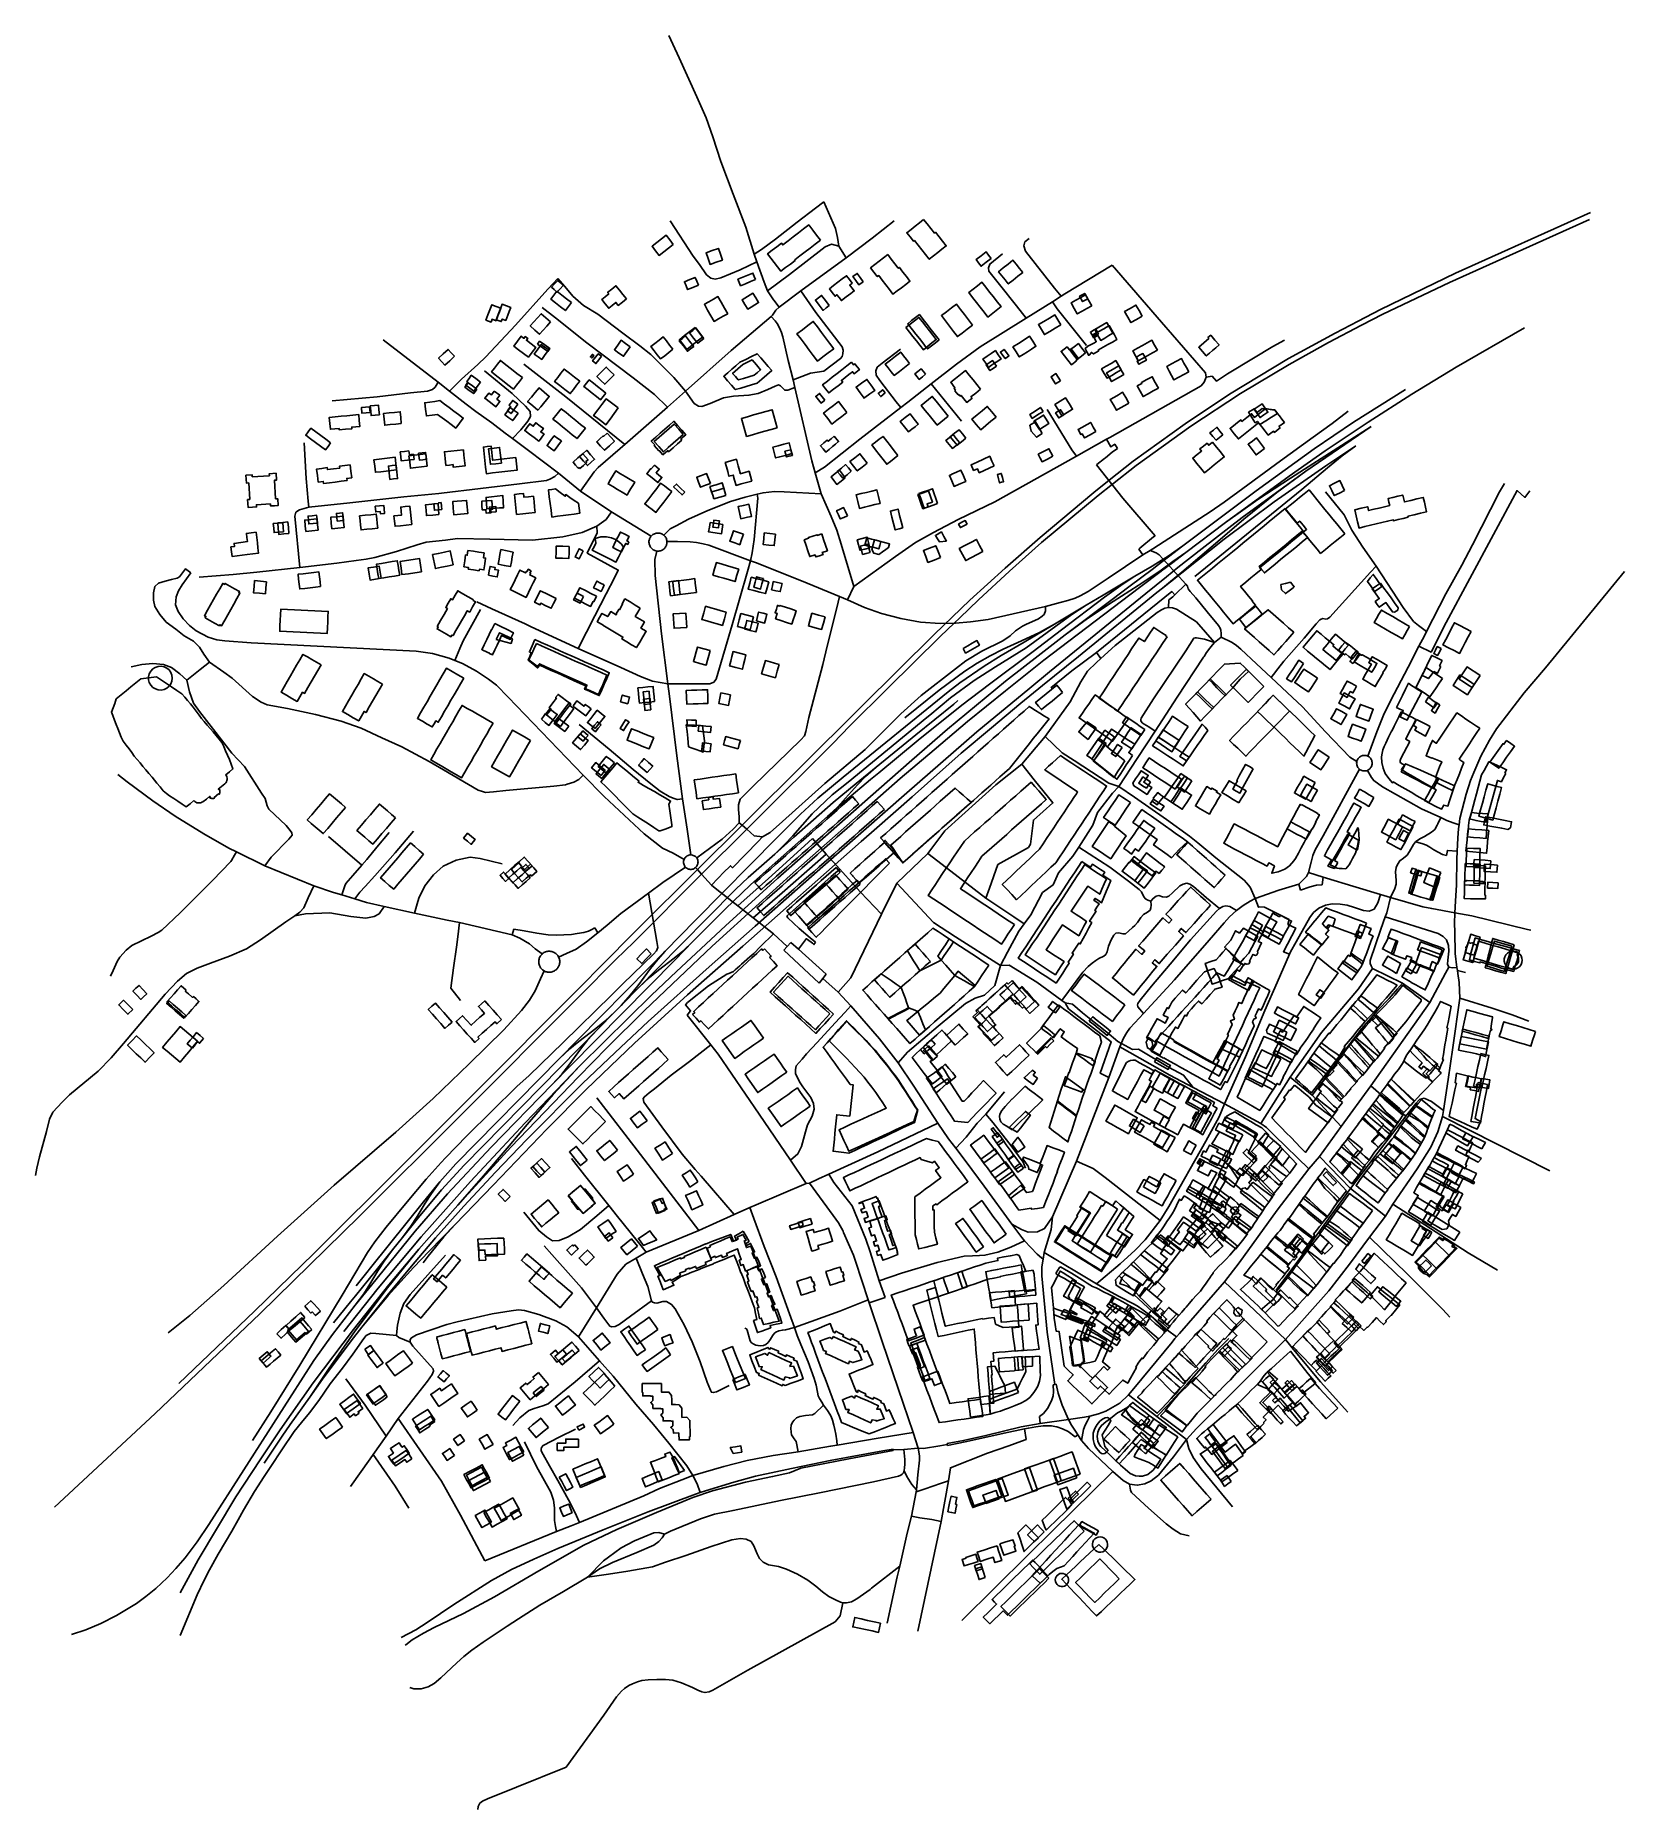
# Model space of a CAD drawing. Header units: metres. Extents: x 2526939 to 2528079, y 1150869 to 1152142.
import ezdxf

# ---------------------------------------------------------------- set-up
doc = ezdxf.new("R2010")
doc.units = ezdxf.units.M
for name, color, linetype in [('Buildings', 7, 'Continuous'), ('Rail', 7, 'Continuous'), ('Roads', 7, 'Continuous')]:
    doc.layers.add(name, color=color, linetype=linetype)

msp = doc.modelspace()

# ---------------------------------------------------------------- linework, layer by layer
at = {"layer": 'Buildings'}
for points in [[(2527502.126, 1151995.094), (2527498.431, 1151992.266), (2527494.737, 1151989.438), (2527491.042, 1151986.611), (2527487.348, 1151983.783), (2527483.653, 1151980.955), (2527483.953, 1151980.564), (2527480.551, 1151977.96), (2527477.148, 1151975.357), (2527473.746, 1151972.753), (2527471.347, 1151975.888), (2527468.947, 1151979.024), (2527466.548, 1151982.16), (2527464.148, 1151985.295), (2527467.488, 1151987.851), (2527470.828, 1151990.408), (2527474.168, 1151992.964), (2527475.116, 1151991.724), (2527478.848, 1151994.58), (2527482.58, 1151997.436), (2527486.312, 1152000.292), (2527490.044, 1152003.148), (2527493.776, 1152006.004), (2527496.559, 1152002.367), (2527499.343, 1151998.731), (2527502.126, 1151995.094)], [(2527576.126, 1152009.96), (2527578.721, 1152006.695), (2527581.315, 1152003.429), (2527583.91, 1152000.164), (2527584.614, 1152000.724), (2527587.186, 1151997.488), (2527589.757, 1151994.251), (2527592.329, 1151991.015), (2527589.29, 1151988.6), (2527586.252, 1151986.186), (2527583.213, 1151983.771), (2527580.174, 1151981.356), (2527577.5, 1151984.721), (2527574.827, 1151988.086), (2527572.153, 1151991.45), (2527569.479, 1151994.815), (2527568.888, 1151994.345), (2527566.486, 1151997.368), (2527564.083, 1152000.391), (2527567.094, 1152002.783), (2527570.105, 1152005.175), (2527573.115, 1152007.568), (2527576.126, 1152009.96)], [(2527396.526, 1151992.07), (2527393.117, 1151989.445), (2527389.707, 1151986.82), (2527386.298, 1151984.195), (2527383.792, 1151987.45), (2527381.286, 1151990.704), (2527384.696, 1151993.329), (2527388.105, 1151995.954), (2527391.515, 1151998.579), (2527394.021, 1151995.325), (2527396.526, 1151992.07)], [(2527427.234, 1151979.18), (2527422.914, 1151977.68), (2527421.467, 1151981.847), (2527420.019, 1151986.014), (2527424.48, 1151987.564), (2527428.941, 1151989.114), (2527430.388, 1151984.947), (2527431.836, 1151980.781), (2527427.234, 1151979.18)], [(2527550.481, 1151984.681), (2527552.972, 1151981.417), (2527555.463, 1151978.152), (2527557.954, 1151974.888), (2527558.805, 1151975.536), (2527561.323, 1151972.237), (2527563.84, 1151968.937), (2527566.358, 1151965.638), (2527563.296, 1151963.302), (2527560.234, 1151960.967), (2527557.172, 1151958.631), (2527554.11, 1151956.295), (2527551.557, 1151959.642), (2527549.004, 1151962.988), (2527546.451, 1151966.335), (2527543.898, 1151969.681), (2527542.881, 1151968.906), (2527540.476, 1151972.06), (2527538.07, 1151975.213), (2527541.173, 1151977.58), (2527544.276, 1151979.947), (2527547.378, 1151982.314), (2527550.481, 1151984.681)], [(2527624.596, 1151981.991), (2527621.006, 1151979.202), (2527617.416, 1151976.413), (2527615.57, 1151978.79), (2527613.724, 1151981.166), (2527617.314, 1151983.955), (2527620.903, 1151986.744), (2527622.75, 1151984.368), (2527624.596, 1151981.991)], [(2527647.255, 1151971.95), (2527643.793, 1151969.176), (2527640.332, 1151966.403), (2527636.87, 1151963.629), (2527634.535, 1151966.544), (2527632.199, 1151969.458), (2527629.864, 1151972.373), (2527633.326, 1151975.147), (2527636.788, 1151977.92), (2527640.25, 1151980.694), (2527642.585, 1151977.779), (2527644.92, 1151974.865), (2527647.255, 1151971.95)], [(2527317.554, 1151962.534), (2527315.272, 1151960.132), (2527312.989, 1151957.73), (2527311.033, 1151959.588), (2527309.076, 1151961.446), (2527311.359, 1151963.849), (2527313.641, 1151966.251), (2527315.598, 1151964.393), (2527317.554, 1151962.534)], [(2527414.509, 1151962.734), (2527410.667, 1151961.174), (2527406.824, 1151959.613), (2527405.684, 1151962.419), (2527404.544, 1151965.225), (2527408.387, 1151966.787), (2527412.229, 1151968.348), (2527413.369, 1151965.541), (2527414.509, 1151962.734)], [(2527455.554, 1151966.795), (2527451.984, 1151965.323), (2527448.414, 1151963.852), (2527444.844, 1151962.38), (2527443.885, 1151964.707), (2527442.926, 1151967.033), (2527446.496, 1151968.505), (2527450.065, 1151969.977), (2527453.635, 1151971.449), (2527454.595, 1151969.122), (2527455.554, 1151966.795)], [(2527523.933, 1151956.88), (2527520.569, 1151954.302), (2527517.205, 1151951.724), (2527515.597, 1151953.822), (2527513.99, 1151955.919), (2527512.566, 1151954.828), (2527510.534, 1151957.479), (2527508.501, 1151960.13), (2527511.587, 1151962.496), (2527514.674, 1151964.862), (2527517.76, 1151967.228), (2527520.846, 1151969.594), (2527522.879, 1151966.942), (2527524.911, 1151964.29), (2527523.11, 1151962.909), (2527524.718, 1151960.812), (2527526.325, 1151958.715), (2527523.933, 1151956.88)], [(2527532.676, 1151965.24), (2527529.545, 1151963.084), (2527527.468, 1151966.103), (2527525.391, 1151969.121), (2527528.523, 1151971.275), (2527530.6, 1151968.258), (2527532.676, 1151965.24)], [(2527626.911, 1151943.608), (2527624.574, 1151941.774), (2527622.236, 1151939.939), (2527619.488, 1151943.437), (2527616.741, 1151946.935), (2527613.993, 1151950.432), (2527611.246, 1151953.93), (2527608.498, 1151957.428), (2527611.647, 1151959.902), (2527614.797, 1151962.376), (2527617.946, 1151964.85), (2527620.694, 1151961.352), (2527623.442, 1151957.854), (2527626.189, 1151954.357), (2527628.937, 1151950.859), (2527631.685, 1151947.361), (2527629.298, 1151945.485), (2527626.911, 1151943.608)], [(2527323.52, 1151950.256), (2527321.307, 1151947.413), (2527319.093, 1151944.57), (2527315.587, 1151947.298), (2527312.081, 1151950.027), (2527308.575, 1151952.755), (2527310.788, 1151955.599), (2527313.001, 1151958.443), (2527316.507, 1151955.714), (2527320.014, 1151952.985), (2527323.52, 1151950.256)], [(2527362.924, 1151953.014), (2527359.999, 1151950.656), (2527357.074, 1151948.299), (2527355.396, 1151950.381), (2527352.793, 1151948.284), (2527350.19, 1151946.186), (2527347.689, 1151949.291), (2527345.188, 1151952.395), (2527347.731, 1151954.445), (2527350.274, 1151956.494), (2527349.393, 1151957.588), (2527352.378, 1151959.993), (2527355.363, 1151962.398), (2527357.883, 1151959.27), (2527360.404, 1151956.142), (2527362.924, 1151953.014)], [(2527435.566, 1151942.313), (2527432.313, 1151940.465), (2527429.059, 1151938.616), (2527425.806, 1151936.768), (2527423.482, 1151940.858), (2527421.158, 1151944.949), (2527418.834, 1151949.039), (2527422.087, 1151950.887), (2527425.341, 1151952.736), (2527428.594, 1151954.584), (2527430.918, 1151950.494), (2527433.242, 1151946.403), (2527435.566, 1151942.313)], [(2527452.293, 1151947.035), (2527449.909, 1151945.611), (2527447.905, 1151948.965), (2527445.901, 1151952.319), (2527449.788, 1151954.641), (2527453.675, 1151956.963), (2527455.678, 1151953.609), (2527457.681, 1151950.255), (2527454.987, 1151948.645), (2527452.293, 1151947.035)], [(2527508.48, 1151948.109), (2527506.218, 1151946.415), (2527503.955, 1151944.72), (2527501.207, 1151948.39), (2527498.459, 1151952.059), (2527500.722, 1151953.754), (2527502.985, 1151955.448), (2527505.733, 1151951.779), (2527508.48, 1151948.109)], [(2527696.721, 1151948.058), (2527693.263, 1151946.107), (2527689.804, 1151944.157), (2527686.346, 1151942.206), (2527684.125, 1151946.145), (2527681.903, 1151950.084), (2527685.361, 1151952.035), (2527688.818, 1151953.987), (2527692.276, 1151955.938), (2527694.499, 1151951.998), (2527696.721, 1151948.058)], [(2527691.474, 1151951.681), (2527690.241, 1151950.989), (2527688.088, 1151954.808), (2527691.748, 1151956.874), (2527693.904, 1151953.054), (2527691.474, 1151951.681)], [(2527270.679, 1151940.739), (2527269.344, 1151937.233), (2527266.554, 1151938.293), (2527265.788, 1151936.276), (2527262.094, 1151937.679), (2527263.501, 1151941.384), (2527264.907, 1151945.089), (2527266.314, 1151948.794), (2527269.557, 1151947.563), (2527272.8, 1151946.331), (2527271.74, 1151943.535), (2527270.679, 1151940.739)], [(2527277.759, 1151941.158), (2527276.375, 1151937.519), (2527273.849, 1151938.478), (2527273.154, 1151936.646), (2527269.514, 1151938.029), (2527270.914, 1151941.714), (2527272.313, 1151945.4), (2527273.713, 1151949.085), (2527276.796, 1151947.915), (2527279.878, 1151946.744), (2527278.818, 1151943.951), (2527277.759, 1151941.158)], [(2527308.45, 1151936.398), (2527305.802, 1151933.452), (2527303.153, 1151930.506), (2527300.505, 1151927.56), (2527297.205, 1151930.527), (2527293.905, 1151933.494), (2527296.554, 1151936.44), (2527299.202, 1151939.385), (2527301.851, 1151942.331), (2527305.151, 1151939.365), (2527308.45, 1151936.398)], [(2527563.489, 1151932.303), (2527566.589, 1151934.742), (2527569.689, 1151937.182), (2527572.789, 1151939.621), (2527575.28, 1151936.455), (2527577.771, 1151933.29), (2527580.263, 1151930.124), (2527582.754, 1151926.959), (2527585.245, 1151923.793), (2527582.145, 1151921.353), (2527579.045, 1151918.914), (2527575.945, 1151916.474), (2527573.454, 1151919.64), (2527570.963, 1151922.806), (2527568.471, 1151925.971), (2527565.98, 1151929.137), (2527563.489, 1151932.303)], [(2527587.346, 1151923.578), (2527584.561, 1151921.386), (2527581.775, 1151919.193), (2527578.99, 1151917.001), (2527578.081, 1151918.155), (2527575.59, 1151921.321), (2527573.099, 1151924.487), (2527570.607, 1151927.652), (2527568.116, 1151930.818), (2527565.625, 1151933.984), (2527564.718, 1151935.138), (2527567.503, 1151937.33), (2527570.289, 1151939.522), (2527573.074, 1151941.714), (2527575.928, 1151938.087), (2527578.783, 1151934.46), (2527581.637, 1151930.832), (2527584.492, 1151927.205), (2527587.346, 1151923.578)], [(2527603.758, 1151928.409), (2527600.433, 1151925.853), (2527597.539, 1151929.617), (2527594.645, 1151933.381), (2527591.752, 1151937.145), (2527588.858, 1151940.909), (2527592.449, 1151943.67), (2527596.039, 1151946.43), (2527599.63, 1151949.191), (2527602.524, 1151945.427), (2527605.417, 1151941.663), (2527608.311, 1151937.899), (2527611.205, 1151934.135), (2527607.482, 1151931.272), (2527603.758, 1151928.409)], [(2527674.56, 1151934.273), (2527670.63, 1151931.942), (2527666.699, 1151929.611), (2527662.769, 1151927.28), (2527660.632, 1151930.884), (2527658.495, 1151934.488), (2527662.425, 1151936.819), (2527666.355, 1151939.149), (2527670.285, 1151941.48), (2527672.423, 1151937.877), (2527674.56, 1151934.273)], [(2527732.953, 1151940.571), (2527728.889, 1151938.236), (2527724.825, 1151935.901), (2527722.561, 1151939.842), (2527720.296, 1151943.783), (2527724.36, 1151946.118), (2527728.424, 1151948.453), (2527730.689, 1151944.512), (2527732.953, 1151940.571)], [(2527288.981, 1151924.861), (2527289.318, 1151924.604), (2527290.279, 1151925.875), (2527292.075, 1151924.516), (2527291.113, 1151923.245), (2527294.487, 1151920.693), (2527297.86, 1151918.141), (2527295.211, 1151914.638), (2527292.561, 1151911.136), (2527289.054, 1151913.789), (2527285.547, 1151916.441), (2527282.04, 1151919.094), (2527284.69, 1151922.597), (2527287.34, 1151926.099), (2527288.981, 1151924.861)], [(2527396.284, 1151916.815), (2527393.334, 1151914.478), (2527390.385, 1151912.14), (2527387.435, 1151909.803), (2527385.085, 1151912.768), (2527382.734, 1151915.734), (2527380.384, 1151918.699), (2527383.334, 1151921.037), (2527386.283, 1151923.375), (2527389.233, 1151925.713), (2527391.583, 1151922.747), (2527393.934, 1151919.781), (2527396.284, 1151916.815)], [(2527411.163, 1151918.86), (2527408.927, 1151917.119), (2527406.69, 1151915.378), (2527403.765, 1151919.134), (2527400.839, 1151922.89), (2527403.075, 1151924.632), (2527405.311, 1151926.374), (2527408.237, 1151922.617), (2527411.163, 1151918.86)], [(2527417.524, 1151925.486), (2527413.772, 1151922.564), (2527410.02, 1151919.642), (2527406.268, 1151916.72), (2527403.578, 1151920.173), (2527400.888, 1151923.626), (2527404.64, 1151926.549), (2527408.393, 1151929.471), (2527412.145, 1151932.394), (2527414.835, 1151928.94), (2527417.524, 1151925.486)], [(2527418.533, 1151924.599), (2527416.289, 1151922.851), (2527414.044, 1151921.104), (2527411.119, 1151924.861), (2527408.193, 1151928.618), (2527410.437, 1151930.366), (2527412.681, 1151932.113), (2527415.607, 1151928.356), (2527418.533, 1151924.599)], [(2527511.65, 1151917.159), (2527507.744, 1151914.227), (2527503.839, 1151911.295), (2527499.933, 1151908.363), (2527496.996, 1151912.274), (2527494.06, 1151916.185), (2527491.123, 1151920.097), (2527488.187, 1151924.008), (2527485.25, 1151927.919), (2527489.156, 1151930.851), (2527493.063, 1151933.784), (2527496.969, 1151936.716), (2527499.905, 1151932.805), (2527502.841, 1151928.893), (2527505.778, 1151924.982), (2527508.714, 1151921.07), (2527511.65, 1151917.159)], [(2527650.561, 1151914.996), (2527647.652, 1151913.151), (2527644.743, 1151911.305), (2527642.458, 1151914.905), (2527640.174, 1151918.505), (2527644.174, 1151921.044), (2527648.175, 1151923.584), (2527652.175, 1151926.123), (2527654.46, 1151922.523), (2527656.744, 1151918.923), (2527653.653, 1151916.96), (2527650.561, 1151914.996)], [(2527701.961, 1151915.633), (2527698.085, 1151913.485), (2527696.489, 1151914.516), (2527694.841, 1151912.458), (2527694.669, 1151912.361), (2527693.299, 1151914.835), (2527691.928, 1151917.309), (2527694.058, 1151918.901), (2527696.388, 1151920.193), (2527698.718, 1151921.484), (2527699.486, 1151921.91), (2527700.034, 1151922.214), (2527698.689, 1151924.642), (2527697.344, 1151927.069), (2527701.353, 1151929.291), (2527705.361, 1151931.513), (2527709.37, 1151933.735), (2527711.205, 1151930.423), (2527713.041, 1151927.111), (2527714.876, 1151923.799), (2527711.541, 1151921.95), (2527708.205, 1151920.101), (2527704.87, 1151918.253), (2527701.534, 1151916.404), (2527701.961, 1151915.633)], [(2527701.605, 1151927.74), (2527697.735, 1151925.595), (2527695.763, 1151929.154), (2527698.518, 1151930.624), (2527699.641, 1151931.284), (2527701.605, 1151927.74)], [(2527711.823, 1151928.278), (2527708.966, 1151926.554), (2527706.11, 1151924.83), (2527703.253, 1151923.106), (2527701.216, 1151926.779), (2527698.051, 1151925.025), (2527697.299, 1151926.383), (2527700.465, 1151928.136), (2527698.946, 1151930.876), (2527701.822, 1151932.566), (2527704.698, 1151934.255), (2527707.574, 1151935.945), (2527709.699, 1151932.112), (2527711.823, 1151928.278)], [(2527783.414, 1151915.836), (2527781.188, 1151913.9), (2527778.961, 1151911.964), (2527776.227, 1151915.107), (2527773.493, 1151918.25), (2527777.088, 1151921.379), (2527780.683, 1151924.508), (2527780.133, 1151925.141), (2527782.121, 1151926.871), (2527785.132, 1151923.412), (2527788.143, 1151919.953), (2527785.779, 1151917.895), (2527783.414, 1151915.836)], [(2527239.534, 1151911.78), (2527236.134, 1151908.589), (2527232.733, 1151905.398), (2527230.427, 1151907.855), (2527228.12, 1151910.311), (2527231.52, 1151913.503), (2527234.92, 1151916.695), (2527237.227, 1151914.238), (2527239.534, 1151911.78)], [(2527307.136, 1151916.441), (2527304.675, 1151912.995), (2527302.214, 1151909.549), (2527299.525, 1151911.469), (2527296.835, 1151913.389), (2527299.297, 1151916.836), (2527301.758, 1151920.283), (2527304.447, 1151918.362), (2527307.136, 1151916.441)], [(2527299.181, 1151920.459), (2527300.646, 1151922.51), (2527304.333, 1151919.879), (2527308.019, 1151917.248), (2527306.554, 1151915.195), (2527302.868, 1151917.827), (2527299.181, 1151920.459)], [(2527338.766, 1151911.21), (2527338.18, 1151910.456), (2527337.065, 1151911.321), (2527338.473, 1151913.136), (2527339.588, 1151912.271), (2527338.766, 1151911.21)], [(2527345.081, 1151911.731), (2527343.081, 1151909.151), (2527341.08, 1151906.57), (2527338.653, 1151908.453), (2527340.654, 1151911.034), (2527342.654, 1151913.614), (2527345.081, 1151911.731)], [(2527365.626, 1151918.564), (2527363.228, 1151915.162), (2527360.829, 1151911.76), (2527357.543, 1151914.078), (2527354.256, 1151916.396), (2527356.655, 1151919.798), (2527359.054, 1151923.199), (2527362.34, 1151920.882), (2527365.626, 1151918.564)], [(2527456.65, 1151892.415), (2527452.732, 1151891.266), (2527448.813, 1151890.117), (2527444.895, 1151888.968), (2527440.976, 1151887.819), (2527438.222, 1151891.027), (2527435.469, 1151894.236), (2527432.715, 1151897.444), (2527435.635, 1151899.949), (2527438.555, 1151902.454), (2527441.474, 1151904.96), (2527444.394, 1151907.465), (2527448.52, 1151909.502), (2527452.645, 1151911.539), (2527456.771, 1151913.576), (2527459.373, 1151910.545), (2527461.975, 1151907.513), (2527464.576, 1151904.482), (2527467.178, 1151901.45), (2527463.669, 1151898.438), (2527460.159, 1151895.427), (2527456.65, 1151892.415)], [(2527566.084, 1151906.636), (2527562.404, 1151903.754), (2527558.724, 1151900.871), (2527555.044, 1151897.989), (2527552.912, 1151900.711), (2527550.78, 1151903.432), (2527548.648, 1151906.154), (2527552.328, 1151909.036), (2527556.008, 1151911.919), (2527559.688, 1151914.801), (2527561.82, 1151912.079), (2527563.952, 1151909.358), (2527566.084, 1151906.636)], [(2527627.044, 1151906.728), (2527624.875, 1151905.259), (2527622.706, 1151903.79), (2527620.696, 1151906.757), (2527618.685, 1151909.723), (2527621.688, 1151911.759), (2527624.692, 1151913.795), (2527627.695, 1151915.831), (2527629.707, 1151912.865), (2527631.718, 1151909.898), (2527629.381, 1151908.313), (2527627.044, 1151906.728)], [(2527635.948, 1151910.991), (2527634.716, 1151910.084), (2527632.996, 1151912.415), (2527631.276, 1151914.746), (2527633.91, 1151916.69), (2527635.63, 1151914.359), (2527637.35, 1151912.028), (2527635.948, 1151910.991)], [(2527680.731, 1151916.404), (2527680.941, 1151916.115), (2527682.094, 1151917.001), (2527684.702, 1151913.612), (2527687.31, 1151910.223), (2527685.576, 1151908.889), (2527685.848, 1151908.541), (2527682.124, 1151905.668), (2527679.675, 1151908.851), (2527677.225, 1151912.033), (2527674.776, 1151915.216), (2527676.93, 1151916.873), (2527679.084, 1151918.53), (2527680.731, 1151916.404)], [(2527692.374, 1151914.119), (2527689.372, 1151911.809), (2527686.369, 1151909.499), (2527683.761, 1151912.889), (2527681.153, 1151916.278), (2527684.156, 1151918.588), (2527687.158, 1151920.898), (2527689.766, 1151917.509), (2527692.374, 1151914.119)], [(2527743.84, 1151916.156), (2527740.425, 1151914.267), (2527737.011, 1151912.379), (2527733.596, 1151910.49), (2527730.181, 1151908.601), (2527728.215, 1151912.158), (2527726.248, 1151915.714), (2527729.663, 1151917.603), (2527733.077, 1151919.492), (2527736.491, 1151921.38), (2527739.906, 1151923.269), (2527741.873, 1151919.713), (2527743.84, 1151916.156)], [(2527733.184, 1151907.469), (2527730.553, 1151906.015), (2527729.32, 1151908.244), (2527730.131, 1151908.693), (2527728.776, 1151911.144), (2527731.11, 1151912.435), (2527733.444, 1151913.725), (2527734.737, 1151911.385), (2527736.031, 1151909.045), (2527733.184, 1151907.469)], [(2527288.23, 1151896.426), (2527286.09, 1151893.708), (2527283.951, 1151890.989), (2527281.811, 1151888.271), (2527277.89, 1151891.357), (2527273.969, 1151894.443), (2527270.049, 1151897.529), (2527266.128, 1151900.615), (2527268.267, 1151903.333), (2527270.406, 1151906.052), (2527272.545, 1151908.77), (2527276.466, 1151905.684), (2527280.388, 1151902.598), (2527284.309, 1151899.512), (2527288.23, 1151896.426)], [(2527329.424, 1151893.955), (2527327.14, 1151890.976), (2527324.855, 1151887.997), (2527322.571, 1151885.018), (2527318.838, 1151887.88), (2527315.104, 1151890.743), (2527311.371, 1151893.605), (2527313.655, 1151896.584), (2527315.94, 1151899.564), (2527318.224, 1151902.543), (2527321.957, 1151899.68), (2527325.691, 1151896.818), (2527329.424, 1151893.955)], [(2527354.053, 1151898.366), (2527350.686, 1151895.013), (2527347.319, 1151891.66), (2527344.537, 1151894.453), (2527341.754, 1151897.246), (2527345.121, 1151900.6), (2527348.488, 1151903.954), (2527351.271, 1151901.16), (2527354.053, 1151898.366)], [(2527454.68, 1151898.181), (2527450.828, 1151897.052), (2527446.976, 1151895.924), (2527443.124, 1151894.795), (2527441.115, 1151897.137), (2527439.106, 1151899.479), (2527442.821, 1151902.726), (2527446.536, 1151905.974), (2527449.822, 1151907.56), (2527453.108, 1151909.145), (2527456.151, 1151905.6), (2527459.194, 1151902.054), (2527456.937, 1151900.118), (2527454.68, 1151898.181)], [(2527524.445, 1151907.502), (2527525.94, 1151905.581), (2527526.846, 1151906.286), (2527528.44, 1151904.238), (2527530.034, 1151902.19), (2527526.25, 1151899.245), (2527525.126, 1151900.688), (2527522.462, 1151898.615), (2527519.798, 1151896.543), (2527517.134, 1151894.47), (2527518.082, 1151893.251), (2527514.757, 1151890.663), (2527511.431, 1151888.076), (2527508.106, 1151885.488), (2527505.853, 1151888.384), (2527503.599, 1151891.28), (2527507.073, 1151893.984), (2527510.548, 1151896.687), (2527514.022, 1151899.391), (2527517.496, 1151902.095), (2527520.971, 1151904.798), (2527524.445, 1151907.502)], [(2527577.57, 1151898.91), (2527575.296, 1151897.024), (2527573.023, 1151895.139), (2527571.397, 1151897.099), (2527569.771, 1151899.058), (2527572.045, 1151900.944), (2527574.319, 1151902.83), (2527575.945, 1151900.87), (2527577.57, 1151898.91)], [(2527616.904, 1151888.084), (2527613.492, 1151885.379), (2527610.08, 1151882.674), (2527610.909, 1151881.63), (2527607.075, 1151878.593), (2527605.05, 1151881.147), (2527603.025, 1151883.701), (2527602.368, 1151883.18), (2527601.403, 1151884.399), (2527600.981, 1151884.065), (2527598.598, 1151887.071), (2527598.981, 1151887.375), (2527597.989, 1151888.629), (2527598.645, 1151889.149), (2527595.545, 1151893.061), (2527599.11, 1151895.887), (2527602.675, 1151898.713), (2527606.24, 1151901.539), (2527608.906, 1151898.175), (2527611.572, 1151894.811), (2527614.238, 1151891.448), (2527616.904, 1151888.084)], [(2527628.363, 1151904.694), (2527626.008, 1151903.099), (2527623.653, 1151901.503), (2527620.924, 1151905.528), (2527623.279, 1151907.124), (2527625.634, 1151908.719), (2527628.363, 1151904.694)], [(2527674.316, 1151894.193), (2527670.834, 1151891.956), (2527669.197, 1151894.504), (2527667.561, 1151897.051), (2527671.045, 1151899.289), (2527672.681, 1151896.741), (2527674.316, 1151894.193)], [(2527717.82, 1151902.004), (2527714.455, 1151900.039), (2527711.089, 1151898.075), (2527707.724, 1151896.11), (2527705.795, 1151899.415), (2527703.865, 1151902.72), (2527707.23, 1151904.685), (2527710.596, 1151906.649), (2527713.961, 1151908.614), (2527715.891, 1151905.309), (2527717.82, 1151902.004)], [(2527715.135, 1151895.993), (2527711.049, 1151893.61), (2527709.249, 1151896.693), (2527707.449, 1151899.775), (2527710.351, 1151901.469), (2527713.253, 1151903.162), (2527716.155, 1151904.856), (2527717.955, 1151901.774), (2527719.754, 1151898.693), (2527717.445, 1151897.343), (2527715.135, 1151895.993)], [(2527766.384, 1151900.5), (2527762.84, 1151898.58), (2527759.297, 1151896.659), (2527755.753, 1151894.739), (2527754.021, 1151897.935), (2527752.288, 1151901.13), (2527750.556, 1151904.326), (2527754.099, 1151906.247), (2527757.642, 1151908.169), (2527761.185, 1151910.09), (2527762.918, 1151906.893), (2527764.651, 1151903.697), (2527766.384, 1151900.5)], [(2527255.666, 1151888.116), (2527253.338, 1151884.933), (2527250.165, 1151887.253), (2527246.991, 1151889.573), (2527249.32, 1151892.756), (2527252.493, 1151890.436), (2527255.666, 1151888.116)], [(2527258.225, 1151893.293), (2527255.817, 1151889.999), (2527253.409, 1151886.705), (2527250.534, 1151888.807), (2527247.659, 1151890.909), (2527249.233, 1151893.061), (2527248.386, 1151893.681), (2527250.006, 1151895.898), (2527251.626, 1151898.115), (2527254.925, 1151895.704), (2527258.225, 1151893.293)], [(2527268.063, 1151886.734), (2527272.008, 1151883.743), (2527269.953, 1151881.034), (2527272.131, 1151879.38), (2527269.249, 1151875.579), (2527265.285, 1151878.586), (2527261.321, 1151881.593), (2527264.204, 1151885.394), (2527266.008, 1151884.025), (2527268.063, 1151886.734)], [(2527303.39, 1151877.92), (2527301.402, 1151875.521), (2527299.414, 1151873.121), (2527295.733, 1151876.171), (2527292.051, 1151879.221), (2527294.774, 1151882.509), (2527297.498, 1151885.796), (2527300.221, 1151889.084), (2527303.903, 1151886.034), (2527307.585, 1151882.984), (2527305.488, 1151880.452), (2527303.39, 1151877.92)], [(2527348.171, 1151885.354), (2527346.263, 1151882.947), (2527344.356, 1151880.541), (2527341.365, 1151882.912), (2527338.375, 1151885.283), (2527335.384, 1151887.653), (2527332.393, 1151890.024), (2527334.3, 1151892.43), (2527336.208, 1151894.836), (2527339.199, 1151892.465), (2527342.19, 1151890.095), (2527345.18, 1151887.725), (2527348.171, 1151885.354)], [(2527534.016, 1151882.114), (2527533.404, 1151881.675), (2527530.552, 1151885.632), (2527527.7, 1151889.589), (2527531.577, 1151892.384), (2527535.454, 1151895.178), (2527538.307, 1151891.221), (2527541.159, 1151887.263), (2527537.588, 1151884.689), (2527534.016, 1151882.114)], [(2527548.566, 1151885.463), (2527545.343, 1151882.883), (2527543.548, 1151885.124), (2527546.773, 1151887.704), (2527548.566, 1151885.463)], [(2527744.629, 1151888.92), (2527740.947, 1151886.893), (2527737.265, 1151884.865), (2527733.583, 1151882.838), (2527731.479, 1151886.659), (2527729.374, 1151890.48), (2527732.713, 1151892.319), (2527732.41, 1151892.863), (2527736.263, 1151894.99), (2527740.116, 1151897.116), (2527742.373, 1151893.018), (2527744.629, 1151888.92)], [(2527179.001, 1151871.488), (2527176.088, 1151871.201), (2527173.174, 1151870.913), (2527172.778, 1151874.929), (2527175.692, 1151875.217), (2527178.605, 1151875.504), (2527179.001, 1151871.488)], [(2527185.706, 1151869.795), (2527182.735, 1151869.502), (2527179.764, 1151869.209), (2527179.421, 1151872.674), (2527179.079, 1151876.139), (2527182.051, 1151876.432), (2527185.023, 1151876.726), (2527185.365, 1151873.261), (2527185.706, 1151869.795)], [(2527229.044, 1151879.904), (2527232.393, 1151877.399), (2527235.742, 1151874.894), (2527239.092, 1151872.39), (2527242.441, 1151869.885), (2527245.79, 1151867.38), (2527243.133, 1151863.828), (2527240.476, 1151860.275), (2527237.223, 1151862.707), (2527233.971, 1151865.14), (2527230.718, 1151867.572), (2527227.465, 1151870.004), (2527223.464, 1151869.464), (2527219.463, 1151868.924), (2527218.822, 1151873.682), (2527218.18, 1151878.439), (2527221.801, 1151878.927), (2527225.423, 1151879.416), (2527229.044, 1151879.904)], [(2527285.241, 1151870.834), (2527283.297, 1151868.205), (2527281.353, 1151865.576), (2527278.541, 1151867.655), (2527275.729, 1151869.734), (2527277.673, 1151872.364), (2527279.616, 1151874.994), (2527282.429, 1151872.914), (2527285.241, 1151870.834)], [(2527285.085, 1151877.334), (2527282.628, 1151874.01), (2527280.17, 1151870.686), (2527277.553, 1151872.621), (2527279.854, 1151875.735), (2527278.756, 1151876.63), (2527281.329, 1151880.111), (2527285.085, 1151877.334)], [(2527333.508, 1151860.066), (2527330.514, 1151856.357), (2527327.52, 1151852.648), (2527324.041, 1151855.456), (2527320.562, 1151858.264), (2527317.083, 1151861.072), (2527313.604, 1151863.88), (2527310.125, 1151866.688), (2527313.118, 1151870.397), (2527316.111, 1151874.105), (2527319.59, 1151871.297), (2527323.07, 1151868.489), (2527326.549, 1151865.682), (2527330.029, 1151862.874), (2527333.508, 1151860.066)], [(2527357.09, 1151874.649), (2527354.113, 1151870.651), (2527351.135, 1151866.654), (2527348.158, 1151862.656), (2527345.223, 1151864.842), (2527342.289, 1151867.028), (2527339.354, 1151869.214), (2527342.331, 1151873.211), (2527345.309, 1151877.209), (2527348.286, 1151881.206), (2527351.221, 1151879.02), (2527354.155, 1151876.835), (2527357.09, 1151874.649)], [(2527471.036, 1151860.488), (2527466.647, 1151859.239), (2527462.257, 1151857.989), (2527457.868, 1151856.74), (2527453.478, 1151855.49), (2527449.089, 1151854.241), (2527447.864, 1151858.547), (2527446.638, 1151862.854), (2527445.413, 1151867.16), (2527449.802, 1151868.41), (2527454.191, 1151869.659), (2527458.581, 1151870.909), (2527462.97, 1151872.158), (2527467.359, 1151873.408), (2527468.585, 1151869.101), (2527469.81, 1151864.795), (2527471.036, 1151860.488)], [(2527505.26, 1151880.242), (2527502.554, 1151878.136), (2527500.661, 1151880.568), (2527498.768, 1151883.001), (2527501.474, 1151885.107), (2527503.367, 1151882.675), (2527505.26, 1151880.242)], [(2527521.124, 1151871.404), (2527517.544, 1151868.652), (2527513.965, 1151865.901), (2527510.385, 1151863.149), (2527507.36, 1151867.084), (2527504.335, 1151871.019), (2527507.915, 1151873.771), (2527511.494, 1151876.522), (2527515.074, 1151879.274), (2527518.099, 1151875.339), (2527521.124, 1151871.404)], [(2527593.853, 1151868.895), (2527591.189, 1151866.711), (2527588.525, 1151864.528), (2527585.861, 1151862.344), (2527582.976, 1151865.863), (2527580.091, 1151869.382), (2527577.205, 1151872.9), (2527574.32, 1151876.419), (2527576.983, 1151878.603), (2527579.647, 1151880.787), (2527582.31, 1151882.971), (2527585.196, 1151879.452), (2527588.082, 1151875.933), (2527590.967, 1151872.414), (2527593.853, 1151868.895)], [(2527628.096, 1151868.098), (2527624.425, 1151865.086), (2527620.755, 1151862.073), (2527617.084, 1151859.061), (2527613.952, 1151862.877), (2527610.82, 1151866.694), (2527614.49, 1151869.706), (2527618.161, 1151872.719), (2527621.831, 1151875.731), (2527624.964, 1151871.915), (2527628.096, 1151868.098)], [(2527661.816, 1151872.201), (2527657.951, 1151869.683), (2527654.085, 1151867.164), (2527652.263, 1151869.961), (2527656.129, 1151872.479), (2527659.994, 1151874.997), (2527661.816, 1151872.201)], [(2527679.17, 1151871.318), (2527675.39, 1151868.953), (2527672.84, 1151873.024), (2527670.289, 1151877.094), (2527674.112, 1151879.489), (2527677.934, 1151881.884), (2527680.485, 1151877.813), (2527683.035, 1151873.741), (2527679.17, 1151871.318)], [(2527676.681, 1151869.761), (2527673.045, 1151867.484), (2527670.805, 1151871.058), (2527674.441, 1151873.336), (2527676.681, 1151869.761)], [(2527723.426, 1151878.21), (2527720.467, 1151876.486), (2527717.508, 1151874.763), (2527714.549, 1151873.039), (2527712.305, 1151876.891), (2527710.061, 1151880.743), (2527713.02, 1151882.467), (2527715.98, 1151884.19), (2527718.939, 1151885.914), (2527721.182, 1151882.062), (2527723.426, 1151878.21)], [(2527831.376, 1151868.964), (2527833.2, 1151866.654), (2527835.024, 1151864.344), (2527831.105, 1151861.246), (2527831.866, 1151860.284), (2527829.857, 1151858.696), (2527827.848, 1151857.108), (2527827.095, 1151858.06), (2527823.419, 1151855.154), (2527821.108, 1151858.078), (2527818.797, 1151861.001), (2527816.486, 1151863.925), (2527812.855, 1151861.054), (2527809.223, 1151858.183), (2527805.592, 1151855.312), (2527801.96, 1151852.441), (2527798.98, 1151856.212), (2527795.999, 1151859.983), (2527799.835, 1151863.016), (2527803.671, 1151866.048), (2527804.516, 1151864.978), (2527807.983, 1151867.718), (2527811.449, 1151870.458), (2527813.525, 1151867.83), (2527816.2, 1151869.945), (2527818.875, 1151872.06), (2527821.55, 1151874.175), (2527824.822, 1151873.643), (2527828.095, 1151873.111), (2527829.736, 1151871.038), (2527831.376, 1151868.964)], [(2527828.24, 1151873.386), (2527829.978, 1151870.616), (2527825.772, 1151867.976), (2527821.565, 1151865.335), (2527817.359, 1151862.695), (2527815.607, 1151865.044), (2527814.054, 1151864.044), (2527811.684, 1151867.82), (2527809.314, 1151871.595), (2527813.39, 1151874.153), (2527815.477, 1151871.448), (2527819.139, 1151874.35), (2527823.689, 1151873.868), (2527828.24, 1151873.386)], [(2527813.322, 1151873.829), (2527816.144, 1151875.765), (2527818.966, 1151877.7), (2527821.066, 1151874.638), (2527823.166, 1151871.575), (2527820.344, 1151869.64), (2527817.522, 1151867.705), (2527815.422, 1151870.767), (2527813.322, 1151873.829)], [(2527165.956, 1151860.035), (2527165.98, 1151859.786), (2527161.423, 1151859.336), (2527156.865, 1151858.885), (2527156.755, 1151859.999), (2527153.655, 1151859.693), (2527150.554, 1151859.386), (2527150.135, 1151863.626), (2527149.716, 1151867.865), (2527153.943, 1151868.283), (2527158.17, 1151868.701), (2527162.397, 1151869.118), (2527166.624, 1151869.536), (2527170.851, 1151869.954), (2527171.27, 1151865.714), (2527171.689, 1151861.474), (2527168.78, 1151861.186), (2527165.87, 1151860.899), (2527165.956, 1151860.035)], [(2527201.411, 1151863.481), (2527197.461, 1151863.091), (2527193.51, 1151862.701), (2527189.56, 1151862.311), (2527189.143, 1151866.528), (2527188.726, 1151870.745), (2527192.677, 1151871.135), (2527196.627, 1151871.526), (2527200.578, 1151871.916), (2527200.995, 1151867.699), (2527201.411, 1151863.481)], [(2527301.061, 1151861.718), (2527303.349, 1151860.016), (2527301.477, 1151857.498), (2527303.803, 1151855.768), (2527302.732, 1151854.328), (2527301.24, 1151852.321), (2527300.169, 1151850.88), (2527296.763, 1151853.413), (2527293.356, 1151855.945), (2527289.95, 1151858.478), (2527291.767, 1151860.922), (2527293.584, 1151863.366), (2527296.035, 1151861.544), (2527297.907, 1151864.062), (2527301.061, 1151861.718)], [(2527402.755, 1151851.596), (2527399.575, 1151848.827), (2527396.396, 1151846.058), (2527393.216, 1151843.289), (2527392.524, 1151844.084), (2527389.126, 1151841.124), (2527386.521, 1151844.115), (2527386.233, 1151843.864), (2527384.529, 1151845.821), (2527382.824, 1151847.778), (2527383.256, 1151848.154), (2527380.669, 1151850.889), (2527383.939, 1151853.737), (2527387.209, 1151856.585), (2527390.479, 1151859.432), (2527393.749, 1151862.28), (2527397.019, 1151865.128), (2527399.843, 1151861.885), (2527402.667, 1151858.643), (2527405.491, 1151855.4), (2527402.013, 1151852.449), (2527402.755, 1151851.596)], [(2527403.665, 1151855.6), (2527400.099, 1151852.494), (2527396.533, 1151849.388), (2527392.967, 1151846.282), (2527389.401, 1151843.176), (2527386.137, 1151846.925), (2527382.873, 1151850.674), (2527386.439, 1151853.78), (2527390.005, 1151856.886), (2527393.57, 1151859.992), (2527397.136, 1151863.098), (2527400.401, 1151859.349), (2527403.665, 1151855.6)], [(2527567.8, 1151859.411), (2527565.321, 1151857.466), (2527562.369, 1151861.23), (2527559.416, 1151864.995), (2527562.911, 1151867.737), (2527566.406, 1151870.478), (2527569.359, 1151866.714), (2527572.311, 1151862.949), (2527570.056, 1151861.18), (2527567.8, 1151859.411)], [(2527661.264, 1151856.285), (2527657.158, 1151853.598), (2527655.225, 1151855.751), (2527653.292, 1151857.904), (2527652.311, 1151862.2), (2527656.471, 1151864.824), (2527658.868, 1151860.555), (2527661.264, 1151856.285)], [(2527662.513, 1151861.313), (2527659.206, 1151859.161), (2527657.266, 1151862.137), (2527655.325, 1151865.113), (2527658.739, 1151867.339), (2527662.153, 1151869.564), (2527664.094, 1151866.588), (2527666.034, 1151863.612), (2527662.513, 1151861.313)], [(2527699.696, 1151857.678), (2527695.675, 1151855.451), (2527691.654, 1151853.223), (2527689.981, 1151856.093), (2527689.043, 1151855.546), (2527686.999, 1151859.234), (2527690.018, 1151860.906), (2527693.037, 1151862.578), (2527696.056, 1151864.25), (2527697.876, 1151860.964), (2527699.696, 1151857.678)], [(2527790.844, 1151855.429), (2527788.431, 1151853.499), (2527786.017, 1151851.569), (2527783.73, 1151854.134), (2527781.443, 1151856.7), (2527784, 1151858.745), (2527786.557, 1151860.789), (2527788.701, 1151858.109), (2527790.844, 1151855.429)], [(2527150.688, 1151849.614), (2527148.813, 1151847.091), (2527146.938, 1151844.568), (2527143.407, 1151847.191), (2527139.876, 1151849.815), (2527136.344, 1151852.438), (2527132.813, 1151855.061), (2527134.688, 1151857.585), (2527136.563, 1151860.108), (2527140.094, 1151857.485), (2527143.626, 1151854.861), (2527147.157, 1151852.238), (2527150.688, 1151849.614)], [(2527316.27, 1151850.966), (2527313.654, 1151847.424), (2527311.038, 1151843.881), (2527308.486, 1151845.766), (2527305.934, 1151847.65), (2527308.55, 1151851.193), (2527311.166, 1151854.736), (2527313.718, 1151852.851), (2527316.27, 1151850.966)], [(2527349.044, 1151856.526), (2527351.669, 1151853.666), (2527354.293, 1151850.806), (2527350.748, 1151847.553), (2527347.203, 1151844.299), (2527344.412, 1151847.341), (2527341.62, 1151850.383), (2527343.914, 1151852.489), (2527346.208, 1151854.595), (2527346.33, 1151854.5), (2527346.553, 1151854.438), (2527346.543, 1151854.23), (2527349.044, 1151856.526)], [(2527475.788, 1151840.366), (2527472.877, 1151839.615), (2527469.965, 1151838.863), (2527468.968, 1151842.721), (2527467.97, 1151846.579), (2527471.88, 1151847.59), (2527475.79, 1151848.602), (2527479.7, 1151849.613), (2527480.697, 1151845.754), (2527481.695, 1151841.895), (2527478.741, 1151841.131), (2527475.788, 1151840.366)], [(2527512.048, 1151854.321), (2527515.134, 1151850.534), (2527512.937, 1151848.744), (2527510.74, 1151846.954), (2527508.306, 1151844.97), (2527505.871, 1151842.986), (2527503.991, 1151845.294), (2527502.111, 1151847.601), (2527504.545, 1151849.585), (2527506.979, 1151851.569), (2527507.654, 1151850.741), (2527509.851, 1151852.531), (2527512.048, 1151854.321)], [(2527557.701, 1151840.453), (2527555.032, 1151838.388), (2527552.364, 1151836.323), (2527549.695, 1151834.258), (2527547.021, 1151837.715), (2527544.348, 1151841.171), (2527541.674, 1151844.627), (2527539, 1151848.084), (2527541.669, 1151850.149), (2527544.337, 1151852.213), (2527547.006, 1151854.278), (2527549.68, 1151850.822), (2527552.354, 1151847.366), (2527555.027, 1151843.909), (2527557.701, 1151840.453)], [(2527601.901, 1151849.825), (2527599.371, 1151847.748), (2527596.84, 1151845.67), (2527594.502, 1151848.518), (2527592.163, 1151851.366), (2527594.693, 1151853.445), (2527597.223, 1151855.523), (2527599.562, 1151852.674), (2527601.901, 1151849.825)], [(2527606.493, 1151853.049), (2527603.335, 1151850.457), (2527600.176, 1151847.864), (2527597.704, 1151850.875), (2527595.231, 1151853.886), (2527598.388, 1151856.48), (2527601.546, 1151859.074), (2527604.02, 1151856.061), (2527606.493, 1151853.049)], [(2527783.436, 1151850.04), (2527786.229, 1151846.554), (2527789.022, 1151843.069), (2527791.815, 1151839.583), (2527788.258, 1151836.733), (2527784.702, 1151833.884), (2527781.145, 1151831.034), (2527777.588, 1151828.184), (2527774.795, 1151831.67), (2527772.003, 1151835.155), (2527769.21, 1151838.641), (2527772.363, 1151841.167), (2527775.515, 1151843.694), (2527774.28, 1151845.234), (2527776.873, 1151847.311), (2527779.465, 1151849.388), (2527780.699, 1151847.848), (2527783.436, 1151850.04)], [(2527820.755, 1151845.566), (2527817.72, 1151843.275), (2527814.685, 1151840.984), (2527811.818, 1151844.782), (2527808.95, 1151848.58), (2527811.985, 1151850.872), (2527815.02, 1151853.163), (2527817.888, 1151849.365), (2527820.755, 1151845.566)], [(2527198.023, 1151830.203), (2527194.22, 1151829.772), (2527190.417, 1151829.341), (2527186.613, 1151828.91), (2527182.81, 1151828.479), (2527182.298, 1151832.999), (2527181.786, 1151837.519), (2527185.589, 1151837.95), (2527189.393, 1151838.38), (2527193.196, 1151838.811), (2527196.999, 1151839.241), (2527197.511, 1151834.722), (2527198.023, 1151830.203)], [(2527206.88, 1151843.783), (2527207.188, 1151841.075), (2527208.204, 1151841.191), (2527208.251, 1151841.196), (2527210.125, 1151841.409), (2527210.546, 1151837.683), (2527205.953, 1151837.163), (2527201.36, 1151836.643), (2527200.996, 1151839.859), (2527200.631, 1151843.074), (2527203.756, 1151843.429), (2527206.88, 1151843.783)], [(2527219.96, 1151832.774), (2527215.941, 1151832.319), (2527211.923, 1151831.863), (2527207.904, 1151831.408), (2527207.401, 1151835.848), (2527206.898, 1151840.288), (2527210.917, 1151840.743), (2527214.935, 1151841.199), (2527218.954, 1151841.654), (2527219.457, 1151837.214), (2527219.96, 1151832.774)], [(2527219.388, 1151837.829), (2527216.871, 1151837.544), (2527214.354, 1151837.258), (2527213.801, 1151842.134), (2527216.318, 1151842.419), (2527218.835, 1151842.703), (2527219.388, 1151837.829)], [(2527245.94, 1151844.665), (2527246.352, 1151840.795), (2527246.763, 1151836.926), (2527247.175, 1151833.056), (2527242.933, 1151832.605), (2527238.691, 1151832.153), (2527238.496, 1151833.975), (2527235.929, 1151833.702), (2527233.361, 1151833.428), (2527232.84, 1151838.322), (2527232.318, 1151843.215), (2527236.859, 1151843.698), (2527241.399, 1151844.182), (2527245.94, 1151844.665)], [(2527266.919, 1151838.026), (2527267.006, 1151837.195), (2527271.118, 1151837.662), (2527275.23, 1151838.13), (2527279.341, 1151838.597), (2527283.453, 1151839.064), (2527283.968, 1151834.537), (2527284.483, 1151830.01), (2527280.079, 1151829.509), (2527275.675, 1151829.008), (2527271.271, 1151828.508), (2527266.867, 1151828.007), (2527262.463, 1151827.506), (2527261.92, 1151832.285), (2527261.376, 1151837.064), (2527260.833, 1151841.842), (2527260.289, 1151846.621), (2527263.076, 1151846.938), (2527265.863, 1151847.255), (2527266.391, 1151842.641), (2527266.919, 1151838.026)], [(2527273.224, 1151835.11), (2527269.274, 1151834.66), (2527265.325, 1151834.211), (2527264.9, 1151837.946), (2527264.475, 1151841.681), (2527264.05, 1151845.416), (2527268, 1151845.866), (2527271.95, 1151846.315), (2527272.375, 1151842.58), (2527272.799, 1151838.845), (2527273.224, 1151835.11)], [(2527334.588, 1151835.479), (2527332.086, 1151833.295), (2527329.584, 1151831.11), (2527328.903, 1151831.891), (2527328.376, 1151831.433), (2527326.49, 1151833.594), (2527324.603, 1151835.756), (2527328.098, 1151838.808), (2527331.593, 1151841.859), (2527333.48, 1151839.697), (2527335.368, 1151837.536), (2527333.906, 1151836.26), (2527334.588, 1151835.479)], [(2527337.396, 1151835.47), (2527334.933, 1151833.321), (2527332.096, 1151836.571), (2527329.259, 1151839.82), (2527331.837, 1151842.071), (2527334.414, 1151844.321), (2527337.251, 1151841.071), (2527340.088, 1151837.821), (2527337.396, 1151835.47)], [(2527444.425, 1151828.205), (2527444.621, 1151827.48), (2527447.785, 1151828.34), (2527450.95, 1151829.2), (2527451.909, 1151825.672), (2527452.868, 1151822.144), (2527449.095, 1151821.119), (2527445.323, 1151820.094), (2527441.55, 1151819.069), (2527440.538, 1151822.796), (2527439.526, 1151826.523), (2527436.484, 1151825.696), (2527435.584, 1151829.009), (2527434.684, 1151832.322), (2527433.784, 1151835.635), (2527437.799, 1151836.727), (2527441.814, 1151837.818), (2527443.12, 1151833.012), (2527444.425, 1151828.205)], [(2527479.718, 1151840.011), (2527477.736, 1151839.501), (2527476.673, 1151843.614), (2527480.964, 1151844.724), (2527482.028, 1151840.61), (2527479.718, 1151840.011)], [(2527535.659, 1151835.068), (2527532.082, 1151832.261), (2527528.505, 1151829.454), (2527525.885, 1151832.792), (2527523.265, 1151836.13), (2527526.843, 1151838.937), (2527530.42, 1151841.744), (2527533.04, 1151838.406), (2527535.659, 1151835.068)], [(2527626.684, 1151833.056), (2527623.123, 1151831.428), (2527619.562, 1151829.799), (2527616.001, 1151828.171), (2527614.678, 1151831.066), (2527611.983, 1151829.834), (2527610.154, 1151833.835), (2527614.613, 1151835.874), (2527619.072, 1151837.912), (2527623.531, 1151839.951), (2527625.108, 1151836.504), (2527626.684, 1151833.056)], [(2527668.826, 1151839.994), (2527664.981, 1151838.014), (2527661.135, 1151836.034), (2527659.742, 1151838.74), (2527658.349, 1151841.445), (2527662.195, 1151843.425), (2527666.04, 1151845.405), (2527667.433, 1151842.7), (2527668.826, 1151839.994)], [(2527111.581, 1151827.81), (2527111.898, 1151822.943), (2527110.314, 1151822.839), (2527110.604, 1151818.379), (2527110.895, 1151813.92), (2527111.185, 1151809.46), (2527112.769, 1151809.563), (2527113.085, 1151804.694), (2527110.342, 1151804.516), (2527107.599, 1151804.338), (2527107.501, 1151805.835), (2527104.164, 1151805.618), (2527100.828, 1151805.401), (2527097.491, 1151805.184), (2527097.589, 1151803.686), (2527094.514, 1151803.486), (2527091.438, 1151803.286), (2527091.256, 1151806.083), (2527091.074, 1151808.879), (2527092.665, 1151808.983), (2527092.407, 1151812.949), (2527092.149, 1151816.915), (2527091.891, 1151820.881), (2527090.3, 1151820.778), (2527090.117, 1151823.59), (2527089.934, 1151826.401), (2527094.331, 1151826.688), (2527094.424, 1151825.27), (2527098.53, 1151825.537), (2527102.635, 1151825.804), (2527106.741, 1151826.071), (2527106.649, 1151827.489), (2527111.581, 1151827.81)], [(2527164.655, 1151833.934), (2527165.26, 1151829.234), (2527165.864, 1151824.533), (2527162.295, 1151824.074), (2527162.485, 1151822.61), (2527158.27, 1151822.068), (2527154.055, 1151821.527), (2527149.839, 1151820.985), (2527145.624, 1151820.443), (2527145.435, 1151821.906), (2527141.799, 1151821.439), (2527141.195, 1151826.14), (2527140.59, 1151830.84), (2527144.416, 1151831.332), (2527148.241, 1151831.824), (2527148.419, 1151830.431), (2527152.84, 1151830.999), (2527157.26, 1151831.566), (2527157.081, 1151832.96), (2527160.868, 1151833.447), (2527164.655, 1151833.934)], [(2527195.91, 1151823.698), (2527193.231, 1151823.396), (2527192.691, 1151828.172), (2527192.15, 1151832.948), (2527194.895, 1151833.259), (2527197.641, 1151833.57), (2527198.182, 1151828.794), (2527198.723, 1151824.018), (2527195.91, 1151823.698)], [(2527366.118, 1151816.748), (2527364.747, 1151814.437), (2527363.376, 1151812.126), (2527359.972, 1151814.145), (2527356.567, 1151816.164), (2527353.163, 1151818.182), (2527349.758, 1151820.201), (2527351.594, 1151823.297), (2527353.429, 1151826.394), (2527355.265, 1151829.49), (2527358.67, 1151827.471), (2527362.075, 1151825.452), (2527365.479, 1151823.433), (2527368.884, 1151821.414), (2527367.501, 1151819.081), (2527366.118, 1151816.748)], [(2527383.085, 1151833.689), (2527386.44, 1151830.781), (2527384.165, 1151828.156), (2527386.28, 1151826.46), (2527388.394, 1151824.763), (2527385.475, 1151821.125), (2527382.832, 1151823.245), (2527380.19, 1151825.365), (2527377.547, 1151827.485), (2527380.465, 1151831.124), (2527380.7, 1151830.936), (2527383.085, 1151833.689)], [(2527423.119, 1151820.486), (2527419.536, 1151819.151), (2527415.953, 1151817.815), (2527414.632, 1151821.36), (2527413.31, 1151824.904), (2527416.893, 1151826.24), (2527420.476, 1151827.575), (2527421.798, 1151824.031), (2527423.119, 1151820.486)], [(2527519.959, 1151824.545), (2527516.883, 1151822.189), (2527513.806, 1151819.833), (2527511.753, 1151822.515), (2527509.699, 1151825.196), (2527512.775, 1151827.552), (2527515.851, 1151829.908), (2527517.905, 1151827.227), (2527519.959, 1151824.545)], [(2527524.189, 1151829.204), (2527521.184, 1151826.695), (2527518.179, 1151824.185), (2527516.175, 1151826.585), (2527514.17, 1151828.985), (2527517.175, 1151831.496), (2527520.18, 1151834.006), (2527522.185, 1151831.605), (2527524.189, 1151829.204)], [(2527599.1, 1151818.803), (2527598.034, 1151818.395), (2527596.312, 1151822.347), (2527594.589, 1151826.298), (2527596.213, 1151827.004), (2527596.195, 1151827.043), (2527596.355, 1151827.114), (2527599.638, 1151828.545), (2527602.921, 1151829.975), (2527604.665, 1151825.975), (2527606.409, 1151821.975), (2527602.755, 1151820.389), (2527599.1, 1151818.803)], [(2527632.109, 1151821.311), (2527630.608, 1151820.914), (2527629.818, 1151823.893), (2527629.028, 1151826.871), (2527631.895, 1151827.633), (2527632.686, 1151824.654), (2527633.476, 1151821.675), (2527632.109, 1151821.311)], [(2527878.216, 1151815.359), (2527874.455, 1151813.555), (2527870.694, 1151811.75), (2527868.982, 1151815.32), (2527867.269, 1151818.889), (2527871.03, 1151820.693), (2527874.791, 1151822.498), (2527876.504, 1151818.929), (2527878.216, 1151815.359)], [(2527269.028, 1151802.666), (2527265.927, 1151802.443), (2527262.825, 1151802.219), (2527262.524, 1151806.368), (2527262.224, 1151810.516), (2527266.209, 1151810.964), (2527270.194, 1151811.411), (2527274.179, 1151811.859), (2527274.497, 1151807.474), (2527274.815, 1151803.089), (2527271.922, 1151802.878), (2527269.028, 1151802.666)], [(2527289.298, 1151811.005), (2527289.34, 1151810.579), (2527292.767, 1151810.941), (2527296.193, 1151811.303), (2527296.603, 1151807.418), (2527297.013, 1151803.533), (2527297.423, 1151799.648), (2527293, 1151799.181), (2527288.578, 1151798.715), (2527284.155, 1151798.248), (2527283.649, 1151803.043), (2527283.144, 1151807.838), (2527282.638, 1151812.633), (2527285.845, 1151812.972), (2527289.052, 1151813.31), (2527289.298, 1151811.005)], [(2527311.95, 1151816.57), (2527315.475, 1151813.965), (2527318.999, 1151811.36), (2527319.408, 1151812.47), (2527322.416, 1151810.397), (2527325.423, 1151808.323), (2527328.431, 1151806.25), (2527328.907, 1151802.669), (2527329.383, 1151799.088), (2527325.393, 1151798.547), (2527321.402, 1151798.007), (2527317.412, 1151797.466), (2527313.421, 1151796.926), (2527309.431, 1151796.385), (2527308.802, 1151801.24), (2527308.174, 1151806.094), (2527307.545, 1151810.949), (2527306.916, 1151815.803), (2527309.433, 1151816.186), (2527311.95, 1151816.57)], [(2527395.436, 1151814.63), (2527392.587, 1151810.897), (2527389.738, 1151807.165), (2527386.888, 1151803.432), (2527384.039, 1151799.699), (2527381.385, 1151801.724), (2527378.73, 1151803.75), (2527376.076, 1151805.775), (2527378.926, 1151809.508), (2527381.775, 1151813.241), (2527384.625, 1151816.975), (2527387.474, 1151820.708), (2527390.128, 1151818.682), (2527392.782, 1151816.656), (2527395.436, 1151814.63)], [(2527404.838, 1151814.334), (2527402.866, 1151812.238), (2527399.828, 1151815.097), (2527396.789, 1151817.955), (2527398.762, 1151820.051), (2527401.8, 1151817.193), (2527404.838, 1151814.334)], [(2527422.826, 1151818.233), (2527427.213, 1151819.593), (2527431.599, 1151820.953), (2527432.783, 1151817.135), (2527428.397, 1151815.775), (2527424.01, 1151814.415), (2527422.826, 1151818.233)], [(2527434.316, 1151811.942), (2527429.986, 1151810.726), (2527425.655, 1151809.509), (2527424.833, 1151811.962), (2527424.01, 1151814.415), (2527428.397, 1151815.775), (2527432.783, 1151817.135), (2527433.55, 1151814.539), (2527434.316, 1151811.942)], [(2527544.965, 1151806.184), (2527541.241, 1151805.282), (2527537.518, 1151804.379), (2527533.794, 1151803.477), (2527530.07, 1151802.574), (2527528.897, 1151807.415), (2527527.723, 1151812.255), (2527531.447, 1151813.158), (2527535.171, 1151814.061), (2527538.894, 1151814.963), (2527542.618, 1151815.866), (2527543.792, 1151811.025), (2527544.965, 1151806.184)], [(2527579.418, 1151803.65), (2527575.688, 1151802.33), (2527574.49, 1151805.716), (2527573.292, 1151809.102), (2527572.094, 1151812.488), (2527575.842, 1151813.814), (2527579.59, 1151815.139), (2527581, 1151811.155), (2527582.409, 1151807.17), (2527578.644, 1151805.839), (2527579.418, 1151803.65)], [(2527586.181, 1151806.05), (2527582.963, 1151804.912), (2527579.746, 1151803.774), (2527576.528, 1151802.636), (2527575.276, 1151806.177), (2527574.023, 1151809.717), (2527572.771, 1151813.258), (2527575.989, 1151814.396), (2527579.207, 1151815.535), (2527582.425, 1151816.673), (2527583.677, 1151813.132), (2527584.929, 1151809.591), (2527586.181, 1151806.05)], [(2527878.296, 1151784.385), (2527874.824, 1151781.561), (2527871.351, 1151778.736), (2527867.879, 1151775.912), (2527864.406, 1151773.087), (2527860.934, 1151770.263), (2527858.405, 1151773.372), (2527855.877, 1151776.481), (2527853.348, 1151779.59), (2527850.82, 1151782.699), (2527848.291, 1151785.808), (2527848.585, 1151786.047), (2527845.988, 1151789.241), (2527843.39, 1151792.434), (2527840.793, 1151795.628), (2527838.195, 1151798.821), (2527835.598, 1151802.015), (2527839.011, 1151804.791), (2527842.425, 1151807.568), (2527845.838, 1151810.344), (2527849.252, 1151813.121), (2527852.665, 1151815.897), (2527855.513, 1151812.396), (2527858.361, 1151808.894), (2527861.209, 1151805.393), (2527864.057, 1151801.892), (2527866.904, 1151798.39), (2527869.752, 1151794.889), (2527872.6, 1151791.388), (2527875.448, 1151787.886), (2527878.296, 1151784.385)], [(2527921.071, 1151807.364), (2527921.1, 1151807.208), (2527925.592, 1151808.285), (2527930.084, 1151809.363), (2527934.576, 1151810.44), (2527935.401, 1151807.003), (2527936.225, 1151803.567), (2527937.05, 1151800.13), (2527932.558, 1151799.053), (2527928.066, 1151797.975), (2527923.574, 1151796.898), (2527923.721, 1151796.28), (2527920.21, 1151795.438), (2527916.699, 1151794.595), (2527913.188, 1151793.753), (2527913.04, 1151794.37), (2527908.965, 1151793.392), (2527904.89, 1151792.415), (2527900.815, 1151791.437), (2527896.739, 1151790.459), (2527892.664, 1151789.482), (2527888.589, 1151788.504), (2527887.548, 1151792.844), (2527886.506, 1151797.184), (2527885.465, 1151801.524), (2527890.101, 1151802.636), (2527894.736, 1151803.748), (2527895.386, 1151801.039), (2527899.181, 1151801.949), (2527902.976, 1151802.86), (2527906.771, 1151803.77), (2527910.566, 1151804.68), (2527909.971, 1151807.162), (2527909.375, 1151809.644), (2527912.886, 1151810.486), (2527916.398, 1151811.328), (2527919.909, 1151812.17), (2527921.071, 1151807.364)], [(2527141.205, 1151792.018), (2527138.123, 1151791.707), (2527135.041, 1151791.395), (2527134.758, 1151794.204), (2527134.474, 1151797.013), (2527137.556, 1151797.324), (2527140.638, 1151797.634), (2527140.921, 1151794.826), (2527141.205, 1151792.018)], [(2527155.899, 1151788.354), (2527151.569, 1151787.919), (2527151.152, 1151792.05), (2527150.735, 1151796.181), (2527155.142, 1151796.626), (2527159.549, 1151797.071), (2527159.966, 1151792.94), (2527160.383, 1151788.809), (2527155.899, 1151788.354)], [(2527157.416, 1151793.633), (2527155.405, 1151793.431), (2527155.126, 1151796.2), (2527154.846, 1151798.969), (2527159.313, 1151799.42), (2527159.592, 1151796.652), (2527159.871, 1151793.883), (2527157.416, 1151793.633)], [(2527184.523, 1151788.444), (2527180.541, 1151788.006), (2527176.558, 1151787.568), (2527172.576, 1151787.13), (2527172.207, 1151790.481), (2527171.839, 1151793.833), (2527171.47, 1151797.184), (2527175.453, 1151797.622), (2527179.435, 1151798.06), (2527183.418, 1151798.498), (2527183.786, 1151795.147), (2527184.155, 1151791.795), (2527184.523, 1151788.444)], [(2527189.079, 1151802.516), (2527189.361, 1151798.991), (2527186.419, 1151798.754), (2527186.29, 1151800.346), (2527183.061, 1151800.086), (2527182.738, 1151804.103), (2527185.824, 1151804.352), (2527188.909, 1151804.6), (2527189.079, 1151802.516)], [(2527208.851, 1151791.006), (2527204.862, 1151790.584), (2527200.872, 1151790.163), (2527196.883, 1151789.741), (2527196.487, 1151793.49), (2527196.09, 1151797.239), (2527198.86, 1151797.532), (2527201.629, 1151797.824), (2527201.325, 1151800.702), (2527201.02, 1151803.58), (2527204.235, 1151803.92), (2527207.45, 1151804.26), (2527207.917, 1151799.842), (2527208.384, 1151795.424), (2527208.851, 1151791.006)], [(2527228.374, 1151798.153), (2527223.905, 1151797.791), (2527219.436, 1151797.429), (2527219.119, 1151801.345), (2527218.801, 1151805.26), (2527223.27, 1151805.623), (2527227.738, 1151805.985), (2527228.056, 1151802.069), (2527228.374, 1151798.153)], [(2527230.39, 1151801.679), (2527227.795, 1151801.438), (2527225.199, 1151801.196), (2527224.776, 1151805.744), (2527228.235, 1151806.025), (2527228.189, 1151806.601), (2527229.918, 1151806.761), (2527230.154, 1151804.22), (2527230.39, 1151801.679)], [(2527243.896, 1151798.395), (2527239.135, 1151797.954), (2527238.696, 1151802.685), (2527238.256, 1151807.415), (2527241.582, 1151807.724), (2527244.909, 1151808.032), (2527248.235, 1151808.341), (2527248.675, 1151803.611), (2527249.114, 1151798.881), (2527246.505, 1151798.638), (2527243.896, 1151798.395)], [(2527265.645, 1151801.906), (2527265.82, 1151799.491), (2527263.935, 1151799.354), (2527262.24, 1151799.231), (2527262.065, 1151801.646), (2527259.509, 1151801.46), (2527259.283, 1151804.577), (2527259.056, 1151807.694), (2527262.737, 1151807.961), (2527266.418, 1151808.228), (2527266.644, 1151805.112), (2527266.87, 1151801.995), (2527265.645, 1151801.906)], [(2527269.544, 1151800.119), (2527264.925, 1151799.784), (2527264.653, 1151803.526), (2527269.271, 1151803.861), (2527269.544, 1151800.119)], [(2527447.02, 1151795.615), (2527444.923, 1151795.163), (2527443.974, 1151799.551), (2527443.024, 1151803.939), (2527446.905, 1151804.778), (2527450.785, 1151805.616), (2527451.734, 1151801.229), (2527452.683, 1151796.841), (2527449.851, 1151796.228), (2527447.02, 1151795.615)], [(2527521.409, 1151797.294), (2527518.845, 1151796.152), (2527516.281, 1151795.01), (2527514.964, 1151797.968), (2527513.646, 1151800.926), (2527516.21, 1151802.068), (2527518.773, 1151803.21), (2527520.091, 1151800.252), (2527521.409, 1151797.294)], [(2527561.264, 1151788.588), (2527558.518, 1151787.88), (2527555.771, 1151787.171), (2527554.609, 1151791.675), (2527553.448, 1151796.18), (2527552.286, 1151800.684), (2527555.033, 1151801.392), (2527557.779, 1151802.1), (2527558.941, 1151797.596), (2527560.102, 1151793.092), (2527561.264, 1151788.588)], [(2527835.505, 1151802.519), (2527838.39, 1151799), (2527841.274, 1151795.482), (2527844.159, 1151791.963), (2527846.01, 1151793.48), (2527848.451, 1151790.502), (2527850.892, 1151787.525), (2527847.147, 1151784.455), (2527843.402, 1151781.385), (2527839.657, 1151778.315), (2527835.912, 1151775.245), (2527832.167, 1151772.174), (2527828.422, 1151769.104), (2527824.677, 1151766.034), (2527820.932, 1151762.964), (2527817.187, 1151759.894), (2527818.211, 1151758.645), (2527814.551, 1151755.645), (2527810.891, 1151752.644), (2527807.23, 1151749.644), (2527803.57, 1151746.643), (2527806.426, 1151743.159), (2527809.281, 1151739.676), (2527812.137, 1151736.192), (2527811.883, 1151735.984), (2527814.291, 1151733.047), (2527811.063, 1151730.4), (2527807.834, 1151727.754), (2527804.606, 1151725.107), (2527801.377, 1151722.461), (2527798.149, 1151719.814), (2527795.906, 1151722.554), (2527793.662, 1151725.293), (2527791.261, 1151728.223), (2527788.86, 1151731.154), (2527786.459, 1151734.084), (2527784.058, 1151737.014), (2527781.199, 1151740.502), (2527778.339, 1151743.99), (2527775.48, 1151747.478), (2527772.62, 1151750.966), (2527776.2, 1151753.901), (2527779.779, 1151756.835), (2527783.359, 1151759.77), (2527786.938, 1151762.704), (2527790.518, 1151765.639), (2527794.097, 1151768.573), (2527797.677, 1151771.508), (2527801.46, 1151774.609), (2527805.243, 1151777.71), (2527809.025, 1151780.811), (2527812.808, 1151783.912), (2527816.591, 1151787.014), (2527820.374, 1151790.115), (2527824.157, 1151793.216), (2527827.939, 1151796.317), (2527831.722, 1151799.418), (2527835.505, 1151802.519)], [(2527090.91, 1151769.513), (2527087.273, 1151769.059), (2527083.637, 1151768.604), (2527080, 1151768.15), (2527079.577, 1151771.527), (2527079.154, 1151774.904), (2527081.653, 1151775.216), (2527081.365, 1151777.511), (2527086.16, 1151778.111), (2527090.956, 1151778.711), (2527090.59, 1151781.644), (2527090.223, 1151784.576), (2527093.696, 1151785.011), (2527097.169, 1151785.445), (2527097.636, 1151781.717), (2527098.102, 1151777.989), (2527098.569, 1151774.261), (2527099.035, 1151770.533), (2527094.973, 1151770.023), (2527090.91, 1151769.513)], [(2527116.941, 1151785.883), (2527113.546, 1151785.562), (2527110.151, 1151785.241), (2527109.848, 1151788.461), (2527109.544, 1151791.68), (2527112.94, 1151792), (2527116.335, 1151792.32), (2527116.638, 1151789.102), (2527116.941, 1151785.883)], [(2527120.76, 1151784.648), (2527117.125, 1151784.305), (2527113.489, 1151783.961), (2527113.1, 1151788.085), (2527112.711, 1151792.208), (2527116.346, 1151792.552), (2527119.981, 1151792.895), (2527120.371, 1151788.772), (2527120.76, 1151784.648)], [(2527141.716, 1151786.944), (2527137.318, 1151786.5), (2527132.919, 1151786.056), (2527132.51, 1151790.108), (2527132.101, 1151794.16), (2527136.5, 1151794.604), (2527140.899, 1151795.048), (2527141.307, 1151790.996), (2527141.716, 1151786.944)], [(2527364.739, 1151778.476), (2527363.888, 1151776.79), (2527362.47, 1151777.506), (2527360.92, 1151774.434), (2527359.369, 1151771.361), (2527356.204, 1151772.96), (2527353.04, 1151774.558), (2527354.893, 1151778.23), (2527356.746, 1151781.901), (2527358.599, 1151785.573), (2527361.765, 1151783.976), (2527364.93, 1151782.378), (2527363.321, 1151779.191), (2527364.739, 1151778.476)], [(2527432.179, 1151790.94), (2527431.632, 1151787.59), (2527431.085, 1151784.24), (2527426.5, 1151784.99), (2527421.915, 1151785.739), (2527422.463, 1151789.089), (2527423.01, 1151792.438), (2527427.595, 1151791.689), (2527432.179, 1151790.94)], [(2527429.604, 1151793.718), (2527429.259, 1151791.13), (2527428.915, 1151788.541), (2527424.981, 1151789.065), (2527425.326, 1151791.654), (2527425.67, 1151794.242), (2527429.604, 1151793.718)], [(2527446.883, 1151784.005), (2527445.552, 1151780.267), (2527444.221, 1151776.529), (2527440.655, 1151777.799), (2527437.088, 1151779.068), (2527438.419, 1151782.806), (2527439.75, 1151786.544), (2527443.317, 1151785.274), (2527446.883, 1151784.005)], [(2527469.828, 1151784.198), (2527469.424, 1151780.041), (2527469.019, 1151775.883), (2527465.031, 1151776.271), (2527461.043, 1151776.658), (2527461.447, 1151780.816), (2527461.85, 1151784.973), (2527465.839, 1151784.586), (2527469.828, 1151784.198)], [(2527503.09, 1151784.22), (2527504.425, 1151780.219), (2527505.759, 1151776.217), (2527507.094, 1151772.216), (2527503.453, 1151771.003), (2527503.955, 1151769.493), (2527501.329, 1151768.617), (2527498.704, 1151767.741), (2527498.208, 1151769.231), (2527494.448, 1151768.06), (2527493.128, 1151772.017), (2527491.808, 1151775.974), (2527490.488, 1151779.931), (2527493.661, 1151781.11), (2527493.481, 1151781.653), (2527496.581, 1151782.689), (2527499.681, 1151783.725), (2527499.875, 1151783.148), (2527503.09, 1151784.22)], [(2527592.486, 1151778.999), (2527587.538, 1151778.539), (2527586.079, 1151780.84), (2527584.62, 1151783.141), (2527588.881, 1151785.698), (2527590.684, 1151782.349), (2527592.486, 1151778.999)], [(2527607.264, 1151791.329), (2527604.894, 1151790.097), (2527602.524, 1151788.865), (2527601.218, 1151791.379), (2527603.589, 1151792.61), (2527605.959, 1151793.841), (2527607.264, 1151791.329)], [(2527851.571, 1151781.678), (2527847.711, 1151778.509), (2527843.85, 1151775.339), (2527839.99, 1151772.17), (2527836.13, 1151769), (2527832.269, 1151765.831), (2527828.409, 1151762.661), (2527824.548, 1151759.492), (2527820.688, 1151756.322), (2527818.81, 1151758.609), (2527816.932, 1151760.896), (2527820.793, 1151764.066), (2527824.653, 1151767.235), (2527828.514, 1151770.405), (2527832.374, 1151773.574), (2527836.235, 1151776.744), (2527840.095, 1151779.913), (2527843.956, 1151783.083), (2527847.816, 1151786.252), (2527849.693, 1151783.965), (2527851.571, 1151781.678)], [(2527238.659, 1151762.084), (2527234.414, 1151761.196), (2527230.168, 1151760.308), (2527225.923, 1151759.42), (2527225.227, 1151762.749), (2527224.531, 1151766.079), (2527223.835, 1151769.408), (2527228.08, 1151770.296), (2527232.324, 1151771.183), (2527236.569, 1151772.071), (2527237.266, 1151768.742), (2527237.962, 1151765.413), (2527238.659, 1151762.084)], [(2527260.806, 1151770.606), (2527260.296, 1151767.221), (2527261.91, 1151766.979), (2527261.268, 1151762.721), (2527260.625, 1151758.463), (2527257.385, 1151758.913), (2527257.218, 1151757.803), (2527253.299, 1151758.395), (2527249.379, 1151758.986), (2527249.56, 1151760.181), (2527246.269, 1151760.68), (2527246.911, 1151764.932), (2527247.553, 1151769.184), (2527248.723, 1151769.008), (2527249.228, 1151772.354), (2527253.087, 1151771.771), (2527256.947, 1151771.189), (2527260.806, 1151770.606)], [(2527281.741, 1151771.291), (2527281.039, 1151767.8), (2527280.338, 1151764.31), (2527279.636, 1151760.819), (2527275.214, 1151761.708), (2527270.791, 1151762.596), (2527271.492, 1151766.087), (2527272.194, 1151769.578), (2527272.895, 1151773.069), (2527277.318, 1151772.18), (2527281.741, 1151771.291)], [(2527321.874, 1151775.291), (2527321.791, 1151770.988), (2527321.708, 1151766.684), (2527317.021, 1151766.774), (2527312.333, 1151766.865), (2527312.416, 1151771.168), (2527312.499, 1151775.471), (2527317.187, 1151775.381), (2527321.874, 1151775.291)], [(2527331.81, 1151772.139), (2527330.353, 1151769.248), (2527328.896, 1151766.356), (2527326.033, 1151767.798), (2527327.49, 1151770.69), (2527328.946, 1151773.582), (2527331.81, 1151772.139)], [(2527360.61, 1151774.509), (2527358.878, 1151771.033), (2527357.146, 1151767.557), (2527355.414, 1151764.081), (2527351.164, 1151766.199), (2527346.914, 1151768.317), (2527342.664, 1151770.435), (2527338.414, 1151772.553), (2527339.683, 1151775.105), (2527340.951, 1151777.658), (2527340.969, 1151777.888), (2527340.394, 1151780.909), (2527344.469, 1151782.275), (2527348.553, 1151782.148), (2527352.118, 1151781.425), (2527355.116, 1151780.248), (2527357.533, 1151778.608), (2527359.374, 1151776.949), (2527360.428, 1151775.479), (2527360.61, 1151774.509)], [(2527533.889, 1151773.443), (2527530.483, 1151772.564), (2527529.503, 1151776.352), (2527528.523, 1151780.14), (2527532.034, 1151781.049), (2527535.544, 1151781.958), (2527536.524, 1151778.169), (2527537.505, 1151774.38), (2527533.889, 1151773.443)], [(2527537.685, 1151771.048), (2527535.005, 1151770.313), (2527532.325, 1151769.578), (2527531.516, 1151772.529), (2527530.706, 1151775.479), (2527533.386, 1151776.214), (2527536.066, 1151776.949), (2527536.876, 1151773.999), (2527537.685, 1151771.048)], [(2527544.641, 1151776.015), (2527543.99, 1151773.545), (2527540.642, 1151774.425), (2527537.294, 1151775.304), (2527533.946, 1151776.184), (2527534.638, 1151778.819), (2527535.33, 1151781.453), (2527538.678, 1151780.573), (2527542.026, 1151779.694), (2527545.374, 1151778.814), (2527544.641, 1151776.015)], [(2527549.105, 1151773.109), (2527546.544, 1151771.32), (2527543.983, 1151769.531), (2527540.535, 1151770.436), (2527539.073, 1151773.156), (2527540.003, 1151776.568), (2527540.933, 1151779.98), (2527544.516, 1151779.039), (2527548.098, 1151778.097), (2527551.681, 1151777.156), (2527550.959, 1151774.406), (2527549.105, 1151773.109)], [(2527588.179, 1151767.276), (2527583.729, 1151765.549), (2527579.279, 1151763.821), (2527577.623, 1151768.085), (2527575.968, 1151772.348), (2527580.419, 1151774.076), (2527584.869, 1151775.804), (2527586.524, 1151771.54), (2527588.179, 1151767.276)], [(2527618.615, 1151771.678), (2527614.52, 1151769.5), (2527610.424, 1151767.322), (2527606.329, 1151765.144), (2527604.029, 1151769.47), (2527601.728, 1151773.796), (2527605.823, 1151775.974), (2527609.919, 1151778.152), (2527614.014, 1151780.33), (2527616.314, 1151776.004), (2527618.615, 1151771.678)], [(2527186.924, 1151752.456), (2527182.942, 1151751.798), (2527178.96, 1151751.139), (2527178.24, 1151755.494), (2527177.52, 1151759.849), (2527181.502, 1151760.508), (2527185.483, 1151761.166), (2527186.204, 1151756.811), (2527186.924, 1151752.456)], [(2527200.248, 1151754.661), (2527196.485, 1151754.038), (2527192.722, 1151753.416), (2527188.958, 1151752.793), (2527185.195, 1151752.17), (2527184.625, 1151755.616), (2527184.054, 1151759.062), (2527183.484, 1151762.508), (2527187.248, 1151763.131), (2527191.011, 1151763.754), (2527194.774, 1151764.376), (2527198.538, 1151764.999), (2527199.108, 1151761.553), (2527199.678, 1151758.107), (2527200.248, 1151754.661)], [(2527215.878, 1151757.085), (2527211.21, 1151756.4), (2527206.541, 1151755.715), (2527201.873, 1151755.03), (2527201.181, 1151759.749), (2527200.488, 1151764.468), (2527205.156, 1151765.153), (2527209.823, 1151765.838), (2527214.491, 1151766.523), (2527215.185, 1151761.804), (2527215.878, 1151757.085)], [(2527263.911, 1151754.594), (2527264.527, 1151757.777), (2527265.142, 1151760.96), (2527268.733, 1151760.265), (2527268.429, 1151758.692), (2527271.208, 1151758.155), (2527270.281, 1151753.362), (2527267.096, 1151753.978), (2527263.911, 1151754.594)], [(2527294.555, 1151757.885), (2527293.703, 1151756.159), (2527294.156, 1151755.936), (2527293.593, 1151754.796), (2527297.836, 1151752.702), (2527296.112, 1151749.207), (2527294.387, 1151745.713), (2527292.663, 1151742.218), (2527290.938, 1151738.723), (2527287.159, 1151740.588), (2527283.381, 1151742.452), (2527279.602, 1151744.317), (2527281.326, 1151747.812), (2527283.051, 1151751.307), (2527284.775, 1151754.801), (2527286.499, 1151758.296), (2527290.619, 1151756.263), (2527291.181, 1151757.403), (2527291.624, 1151757.185), (2527292.475, 1151758.911), (2527294.555, 1151757.885)], [(2527443.496, 1151759.033), (2527442.182, 1151754.55), (2527440.868, 1151750.066), (2527436.878, 1151751.236), (2527432.887, 1151752.406), (2527428.897, 1151753.575), (2527424.906, 1151754.745), (2527426.221, 1151759.229), (2527427.535, 1151763.713), (2527431.525, 1151762.543), (2527435.516, 1151761.373), (2527439.506, 1151760.203), (2527443.496, 1151759.033)], [(2527073.808, 1151748.506), (2527074.563, 1151748.076), (2527074.939, 1151748.763), (2527078.37, 1151746.83), (2527081.802, 1151744.897), (2527085.233, 1151742.964), (2527084.794, 1151742.195), (2527085.635, 1151741.755), (2527083.445, 1151737.863), (2527081.254, 1151733.97), (2527079.064, 1151730.078), (2527076.874, 1151726.186), (2527074.683, 1151722.293), (2527072.493, 1151718.401), (2527071.309, 1151719.066), (2527070.89, 1151718.313), (2527067.481, 1151720.233), (2527064.072, 1151722.153), (2527060.663, 1151724.073), (2527061.23, 1151725.081), (2527060.186, 1151725.555), (2527062.368, 1151729.429), (2527064.549, 1151733.304), (2527066.73, 1151737.178), (2527068.912, 1151741.052), (2527071.094, 1151744.927), (2527073.275, 1151748.801), (2527073.808, 1151748.506)], [(2527104.698, 1151749.983), (2527104.298, 1151745.642), (2527103.898, 1151741.3), (2527099.622, 1151741.695), (2527095.346, 1151742.089), (2527095.747, 1151746.43), (2527096.148, 1151750.77), (2527100.423, 1151750.377), (2527104.698, 1151749.983)], [(2527143.486, 1151746.468), (2527139.737, 1151746.039), (2527135.988, 1151745.61), (2527132.238, 1151745.181), (2527128.489, 1151744.752), (2527128.087, 1151748.27), (2527127.684, 1151751.787), (2527127.282, 1151755.305), (2527131.031, 1151755.734), (2527134.78, 1151756.164), (2527138.529, 1151756.593), (2527142.278, 1151757.022), (2527142.681, 1151753.504), (2527143.083, 1151749.986), (2527143.486, 1151746.468)], [(2527347.045, 1151747.69), (2527345.874, 1151745.343), (2527344.703, 1151742.996), (2527342.011, 1151744.34), (2527339.318, 1151745.685), (2527340.49, 1151748.032), (2527341.661, 1151750.379), (2527344.353, 1151749.035), (2527347.045, 1151747.69)], [(2527401.535, 1151740.756), (2527398.057, 1151740.311), (2527394.579, 1151739.865), (2527394.153, 1151743.192), (2527393.726, 1151746.519), (2527393.3, 1151749.846), (2527396.778, 1151750.292), (2527400.256, 1151750.738), (2527400.682, 1151747.411), (2527401.109, 1151744.083), (2527401.535, 1151740.756)], [(2527413.15, 1151742.244), (2527409.211, 1151741.739), (2527405.273, 1151741.234), (2527401.334, 1151740.729), (2527397.395, 1151740.224), (2527396.97, 1151743.534), (2527396.546, 1151746.843), (2527396.121, 1151750.153), (2527400.06, 1151750.658), (2527404, 1151751.163), (2527407.939, 1151751.668), (2527411.878, 1151752.173), (2527412.302, 1151748.863), (2527412.726, 1151745.554), (2527413.15, 1151742.244)], [(2527464.975, 1151749.878), (2527463.87, 1151745.662), (2527462.765, 1151741.445), (2527458.595, 1151742.538), (2527454.424, 1151743.63), (2527450.254, 1151744.723), (2527451.359, 1151748.939), (2527452.463, 1151753.155), (2527456.634, 1151752.063), (2527460.804, 1151750.97), (2527464.975, 1151749.878)], [(2527461.144, 1151752.2), (2527460.161, 1151748.449), (2527459.178, 1151744.698), (2527456.727, 1151745.34), (2527454.276, 1151745.983), (2527455.26, 1151749.734), (2527456.243, 1151753.485), (2527458.694, 1151752.843), (2527461.144, 1151752.2)], [(2527474.585, 1151748.701), (2527473.96, 1151745.764), (2527473.334, 1151742.826), (2527470.169, 1151743.5), (2527467.004, 1151744.174), (2527467.63, 1151747.112), (2527468.255, 1151750.049), (2527471.42, 1151749.375), (2527474.585, 1151748.701)], [(2527832.415, 1151748.04), (2527835.873, 1151748.785), (2527839.332, 1151749.53), (2527842.114, 1151746.344), (2527841.225, 1151745.645), (2527838.473, 1151743.53), (2527835.72, 1151741.414), (2527832.935, 1151744.176), (2527832.415, 1151748.04)], [(2527904.825, 1151746.439), (2527902.277, 1151744.642), (2527899.728, 1151742.845), (2527897.126, 1151746.538), (2527894.524, 1151750.23), (2527896.605, 1151752.691), (2527898.685, 1151755.151), (2527900.732, 1151752.247), (2527902.778, 1151749.343), (2527904.825, 1151746.439)], [(2527903.905, 1151749.036), (2527906.43, 1151745.453), (2527908.955, 1151741.87), (2527911.481, 1151738.286), (2527914.006, 1151734.703), (2527916.531, 1151731.12), (2527916.299, 1151729.62), (2527914.079, 1151728.078), (2527912.543, 1151728.325), (2527910.189, 1151731.667), (2527907.834, 1151735.008), (2527905.449, 1151733.327), (2527903.064, 1151731.645), (2527901.612, 1151733.706), (2527900.16, 1151735.766), (2527903.076, 1151737.821), (2527900.573, 1151741.373), (2527898.07, 1151744.924), (2527900.988, 1151746.98), (2527903.905, 1151749.036)], [(2527253.221, 1151737.068), (2527252.938, 1151736.51), (2527254.64, 1151735.545), (2527252.553, 1151731.863), (2527250.466, 1151728.181), (2527248.718, 1151729.174), (2527246.688, 1151725.592), (2527244.658, 1151722.011), (2527242.628, 1151718.429), (2527240.598, 1151714.848), (2527238.568, 1151711.266), (2527237.759, 1151711.724), (2527237.035, 1151710.448), (2527233.725, 1151712.324), (2527230.416, 1151714.199), (2527227.106, 1151716.075), (2527227.889, 1151717.454), (2527227.196, 1151717.846), (2527229.622, 1151722.126), (2527232.048, 1151726.406), (2527234.474, 1151730.686), (2527233.224, 1151731.394), (2527235.03, 1151734.581), (2527236.836, 1151737.768), (2527238.191, 1151737), (2527240.033, 1151740.25), (2527241.875, 1151743.499), (2527245.657, 1151741.355), (2527249.439, 1151739.212), (2527253.221, 1151737.068)], [(2527312.401, 1151737.973), (2527310.673, 1151734.427), (2527308.944, 1151730.881), (2527305.182, 1151732.716), (2527301.419, 1151734.551), (2527300.83, 1151733.343), (2527296.978, 1151735.221), (2527299.001, 1151739.371), (2527301.024, 1151743.52), (2527304.816, 1151741.671), (2527308.609, 1151739.822), (2527312.401, 1151737.973)], [(2527332.171, 1151739.433), (2527330.893, 1151736.954), (2527329.614, 1151734.476), (2527327.292, 1151735.674), (2527324.97, 1151736.871), (2527326.249, 1151739.35), (2527327.528, 1151741.829), (2527329.85, 1151740.631), (2527332.171, 1151739.433)], [(2527341.454, 1151739.476), (2527339.448, 1151735.616), (2527339.055, 1151735.82), (2527337.181, 1151732.19), (2527333.331, 1151734.177), (2527329.48, 1151736.163), (2527325.63, 1151738.15), (2527327.564, 1151741.898), (2527329.498, 1151745.646), (2527333.483, 1151743.589), (2527337.469, 1151741.533), (2527341.454, 1151739.476)], [(2527372.868, 1151731.035), (2527371.079, 1151728.036), (2527369.29, 1151725.037), (2527372.582, 1151723.074), (2527375.873, 1151721.11), (2527374.568, 1151718.922), (2527373.263, 1151716.734), (2527377.124, 1151714.431), (2527374.791, 1151710.52), (2527372.458, 1151706.61), (2527370.125, 1151702.699), (2527366.644, 1151704.775), (2527363.162, 1151706.852), (2527359.681, 1151708.928), (2527360.438, 1151710.197), (2527356.795, 1151712.37), (2527353.152, 1151714.543), (2527349.508, 1151716.716), (2527345.865, 1151718.889), (2527345.966, 1151719.058), (2527342.02, 1151721.245), (2527343.681, 1151724.241), (2527345.341, 1151727.237), (2527349.478, 1151724.945), (2527351.65, 1151728.586), (2527355.631, 1151726.211), (2527355.905, 1151726.705), (2527355.478, 1151726.942), (2527357.36, 1151730.097), (2527357.832, 1151729.835), (2527360.124, 1151733.972), (2527359.784, 1151734.161), (2527361.843, 1151737.613), (2527365.518, 1151735.42), (2527369.193, 1151733.228), (2527372.868, 1151731.035)], [(2527148.603, 1151721.071), (2527148.384, 1151716.883), (2527148.165, 1151712.694), (2527143.302, 1151712.948), (2527138.44, 1151713.201), (2527133.577, 1151713.455), (2527128.714, 1151713.708), (2527123.851, 1151713.962), (2527118.989, 1151714.215), (2527114.126, 1151714.469), (2527114.331, 1151718.398), (2527114.536, 1151722.326), (2527114.741, 1151726.254), (2527114.946, 1151730.183), (2527119.81, 1151729.956), (2527124.674, 1151729.73), (2527129.538, 1151729.503), (2527134.401, 1151729.276), (2527139.265, 1151729.049), (2527144.129, 1151728.823), (2527148.993, 1151728.596), (2527148.798, 1151724.833), (2527148.603, 1151721.071)], [(2527406.231, 1151717.176), (2527401.667, 1151716.851), (2527397.104, 1151716.526), (2527396.859, 1151719.966), (2527396.614, 1151723.405), (2527396.369, 1151726.845), (2527400.934, 1151727.17), (2527405.498, 1151727.495), (2527405.742, 1151724.055), (2527405.987, 1151720.616), (2527406.231, 1151717.176)], [(2527434.541, 1151728.074), (2527433.168, 1151723.333), (2527431.795, 1151718.591), (2527428.093, 1151719.663), (2527424.391, 1151720.736), (2527420.688, 1151721.808), (2527416.986, 1151722.88), (2527418.36, 1151727.622), (2527419.733, 1151732.363), (2527423.435, 1151731.291), (2527427.137, 1151730.219), (2527430.839, 1151729.146), (2527434.541, 1151728.074)], [(2527454.06, 1151724.826), (2527452.862, 1151720.186), (2527451.665, 1151715.545), (2527447.167, 1151716.707), (2527442.668, 1151717.868), (2527443.866, 1151722.508), (2527445.063, 1151727.148), (2527449.561, 1151725.987), (2527454.06, 1151724.826)], [(2527457.401, 1151720.106), (2527456.608, 1151717.033), (2527455.815, 1151713.959), (2527451.764, 1151715.004), (2527447.713, 1151716.049), (2527448.506, 1151719.123), (2527449.299, 1151722.198), (2527453.35, 1151721.152), (2527457.401, 1151720.106)], [(2527456.13, 1151721.774), (2527456.945, 1151724.969), (2527457.76, 1151728.165), (2527460.918, 1151727.359), (2527463.653, 1151726.661), (2527462.837, 1151723.465), (2527462.021, 1151720.27), (2527459.286, 1151720.968), (2527456.13, 1151721.774)], [(2527472.135, 1151732.773), (2527472.908, 1151732.51), (2527473.054, 1151732.954), (2527476.934, 1151731.675), (2527480.813, 1151730.397), (2527484.693, 1151729.118), (2527483.635, 1151725.915), (2527482.578, 1151722.712), (2527481.52, 1151719.509), (2527477.642, 1151720.789), (2527473.763, 1151722.069), (2527469.885, 1151723.349), (2527471.148, 1151727.179), (2527469.594, 1151727.693), (2527470.474, 1151730.359), (2527471.353, 1151733.024), (2527472.135, 1151732.773)], [(2527505.443, 1151724.75), (2527504.207, 1151720.219), (2527502.971, 1151715.688), (2527498.237, 1151716.979), (2527493.503, 1151718.27), (2527494.739, 1151722.8), (2527495.974, 1151727.331), (2527500.708, 1151726.041), (2527505.443, 1151724.75)], [(2527802.68, 1151723.051), (2527805.612, 1151725.403), (2527808.545, 1151727.755), (2527811.477, 1151730.106), (2527814.409, 1151732.458), (2527816.772, 1151729.512), (2527819.135, 1151726.565), (2527816.203, 1151724.213), (2527813.271, 1151721.862), (2527810.339, 1151719.51), (2527807.407, 1151717.158), (2527805.044, 1151720.105), (2527802.68, 1151723.051)], [(2527841.672, 1151713.709), (2527838.828, 1151710.444), (2527835.985, 1151707.178), (2527833.141, 1151703.913), (2527830.298, 1151700.647), (2527827.454, 1151697.382), (2527823.948, 1151700.498), (2527820.443, 1151703.613), (2527816.937, 1151706.729), (2527813.431, 1151709.845), (2527809.926, 1151712.96), (2527806.42, 1151716.076), (2527809.8, 1151718.841), (2527813.18, 1151721.607), (2527816.559, 1151724.372), (2527819.939, 1151727.138), (2527823.319, 1151729.903), (2527826.99, 1151726.664), (2527830.66, 1151723.425), (2527834.331, 1151720.187), (2527838.001, 1151716.948), (2527841.672, 1151713.709)], [(2527924.828, 1151717.926), (2527923.112, 1151714.939), (2527921.396, 1151711.952), (2527919.68, 1151708.965), (2527915.626, 1151711.294), (2527911.572, 1151713.622), (2527907.519, 1151715.951), (2527903.465, 1151718.279), (2527899.411, 1151720.608), (2527901.127, 1151723.595), (2527902.843, 1151726.582), (2527904.559, 1151729.569), (2527908.613, 1151727.24), (2527912.667, 1151724.912), (2527916.72, 1151722.583), (2527920.774, 1151720.255), (2527924.828, 1151717.926)], [(2527968.889, 1151714.348), (2527966.84, 1151710.384), (2527964.791, 1151706.419), (2527962.742, 1151702.454), (2527960.693, 1151698.49), (2527956.719, 1151700.544), (2527952.744, 1151702.597), (2527948.77, 1151704.651), (2527950.819, 1151708.616), (2527952.868, 1151712.581), (2527954.916, 1151716.545), (2527956.965, 1151720.51), (2527960.94, 1151718.456), (2527964.914, 1151716.402), (2527968.889, 1151714.348)], [(2527268.445, 1151719.988), (2527272.914, 1151717.787), (2527277.382, 1151715.586), (2527281.851, 1151713.385), (2527280.687, 1151710.953), (2527279.523, 1151708.52), (2527276.457, 1151709.988), (2527273.39, 1151711.456), (2527271.728, 1151707.984), (2527270.066, 1151704.512), (2527268.403, 1151701.04), (2527266.741, 1151697.568), (2527266.665, 1151697.604), (2527266.623, 1151697.624), (2527266.481, 1151697.693), (2527266.441, 1151697.711), (2527266.276, 1151697.79), (2527266.239, 1151697.809), (2527265.79, 1151698.023), (2527265.723, 1151698.055), (2527265.653, 1151698.089), (2527264.684, 1151698.553), (2527264.584, 1151698.6), (2527264.145, 1151698.81), (2527263.996, 1151698.881), (2527263.491, 1151699.123), (2527263.22, 1151699.253), (2527262.985, 1151699.365), (2527259.491, 1151701.038), (2527259.228, 1151701.164), (2527260.963, 1151704.779), (2527262.699, 1151708.394), (2527264.434, 1151712.009), (2527266.169, 1151715.624), (2527266.256, 1151715.581), (2527266.315, 1151715.554), (2527268.445, 1151719.988)], [(2527269.434, 1151708.468), (2527270.605, 1151710.914), (2527271.776, 1151713.359), (2527274.876, 1151711.875), (2527277.976, 1151710.39), (2527281.076, 1151708.906), (2527280.195, 1151705.738), (2527276.608, 1151706.648), (2527273.021, 1151707.558), (2527269.434, 1151708.468)], [(2527297.3, 1151708.4), (2527301.74, 1151706.42), (2527306.18, 1151704.44), (2527310.62, 1151702.46), (2527315.059, 1151700.48), (2527319.499, 1151698.5), (2527323.939, 1151696.52), (2527328.379, 1151694.539), (2527332.819, 1151692.559), (2527337.259, 1151690.579), (2527341.698, 1151688.599), (2527346.138, 1151686.619), (2527350.578, 1151684.639), (2527348.792, 1151680.531), (2527347.006, 1151676.424), (2527345.22, 1151672.316), (2527343.434, 1151668.208), (2527339.906, 1151669.755), (2527336.378, 1151671.303), (2527332.85, 1151672.85), (2527333.8, 1151675.15), (2527329.663, 1151677.013), (2527325.525, 1151678.875), (2527321.388, 1151680.738), (2527317.25, 1151682.6), (2527313.113, 1151684.463), (2527308.975, 1151686.325), (2527304.838, 1151688.188), (2527300.7, 1151690.05), (2527299.15, 1151688.15), (2527295.75, 1151690.925), (2527292.35, 1151693.7), (2527293.5, 1151696.275), (2527294.65, 1151698.85), (2527293.349, 1151699.64), (2527295.325, 1151704.02), (2527297.3, 1151708.4)], [(2527750.838, 1151710.48), (2527748.109, 1151706.368), (2527745.379, 1151702.255), (2527742.65, 1151698.143), (2527739.921, 1151694.031), (2527737.191, 1151689.918), (2527734.462, 1151685.806), (2527731.733, 1151681.694), (2527729.004, 1151677.582), (2527726.274, 1151673.469), (2527723.545, 1151669.357), (2527720.816, 1151665.245), (2527718.086, 1151661.132), (2527715.357, 1151657.02), (2527713.18, 1151658.464), (2527713.314, 1151658.667), (2527709.569, 1151661.224), (2527705.824, 1151663.781), (2527702.079, 1151666.338), (2527704.669, 1151670.268), (2527707.258, 1151674.198), (2527709.848, 1151678.129), (2527712.438, 1151682.059), (2527715.027, 1151685.989), (2527717.617, 1151689.919), (2527720.206, 1151693.849), (2527722.796, 1151697.779), (2527725.386, 1151701.71), (2527727.975, 1151705.64), (2527730.565, 1151709.57), (2527734.554, 1151706.943), (2527736.787, 1151710.332), (2527739.02, 1151713.72), (2527741.253, 1151717.109), (2527744.203, 1151715.165), (2527747.154, 1151713.22), (2527750.104, 1151711.276), (2527749.962, 1151711.061), (2527750.838, 1151710.48)], [(2527876.881, 1151698.028), (2527873.842, 1151694.339), (2527870.803, 1151690.649), (2527867.764, 1151686.96), (2527864.54, 1151689.616), (2527861.316, 1151692.272), (2527858.092, 1151694.928), (2527854.868, 1151697.584), (2527851.644, 1151700.24), (2527848.42, 1151702.896), (2527850.874, 1151705.874), (2527853.327, 1151708.853), (2527855.781, 1151711.831), (2527858.234, 1151714.809), (2527861.29, 1151712.291), (2527864.347, 1151709.774), (2527867.403, 1151707.256), (2527870.459, 1151704.738), (2527869.763, 1151703.893), (2527873.322, 1151700.961), (2527876.881, 1151698.028)], [(2527876.391, 1151698.916), (2527874.2, 1151696.26), (2527872.009, 1151693.603), (2527868.865, 1151696.193), (2527865.722, 1151698.783), (2527862.578, 1151701.373), (2527865.575, 1151705.012), (2527868.572, 1151708.65), (2527871.569, 1151712.289), (2527874.714, 1151709.699), (2527877.858, 1151707.108), (2527881.003, 1151704.518), (2527878.697, 1151701.717), (2527876.391, 1151698.916)], [(2527143.781, 1151690.345), (2527141.418, 1151686.247), (2527139.054, 1151682.149), (2527136.691, 1151678.052), (2527134.327, 1151673.954), (2527131.964, 1151669.856), (2527130.519, 1151670.69), (2527128.599, 1151667.361), (2527126.678, 1151664.031), (2527122.824, 1151666.254), (2527118.97, 1151668.477), (2527115.116, 1151670.7), (2527117.353, 1151674.578), (2527119.59, 1151678.457), (2527121.827, 1151682.335), (2527124.064, 1151686.213), (2527126.301, 1151690.091), (2527128.538, 1151693.97), (2527130.775, 1151697.848), (2527134.026, 1151695.972), (2527137.278, 1151694.097), (2527140.53, 1151692.221), (2527143.781, 1151690.345)], [(2527298.289, 1151705.528), (2527302.511, 1151703.642), (2527306.733, 1151701.757), (2527310.954, 1151699.871), (2527315.176, 1151697.985), (2527319.398, 1151696.1), (2527323.62, 1151694.214), (2527327.841, 1151692.328), (2527332.063, 1151690.443), (2527336.285, 1151688.557), (2527340.507, 1151686.671), (2527344.728, 1151684.786), (2527348.95, 1151682.9), (2527347.412, 1151679.461), (2527345.875, 1151676.022), (2527344.337, 1151672.583), (2527342.799, 1151669.144), (2527339.7, 1151670.463), (2527336.6, 1151671.782), (2527333.501, 1151673.101), (2527334.623, 1151675.766), (2527330.349, 1151677.688), (2527326.075, 1151679.609), (2527321.801, 1151681.531), (2527317.527, 1151683.452), (2527313.253, 1151685.374), (2527308.979, 1151687.295), (2527304.705, 1151689.217), (2527300.431, 1151691.138), (2527298.848, 1151689.278), (2527295.925, 1151691.627), (2527293.003, 1151693.976), (2527294.765, 1151697.827), (2527296.527, 1151701.677), (2527298.289, 1151705.528)], [(2527423.048, 1151700.611), (2527422.097, 1151697.111), (2527421.145, 1151693.611), (2527420.194, 1151690.111), (2527415.596, 1151691.361), (2527410.998, 1151692.61), (2527411.949, 1151696.11), (2527412.9, 1151699.611), (2527413.851, 1151703.111), (2527418.45, 1151701.861), (2527423.048, 1151700.611)], [(2527448.7, 1151697.546), (2527447.843, 1151694.094), (2527446.987, 1151690.643), (2527446.13, 1151687.191), (2527441.512, 1151688.338), (2527436.894, 1151689.485), (2527437.751, 1151692.936), (2527438.608, 1151696.388), (2527439.465, 1151699.839), (2527444.083, 1151698.693), (2527448.7, 1151697.546)], [(2527604.447, 1151702.004), (2527607.752, 1151703.896), (2527611.057, 1151705.788), (2527614.362, 1151707.68), (2527616.196, 1151704.476), (2527612.891, 1151702.584), (2527609.586, 1151700.692), (2527606.281, 1151698.8), (2527604.447, 1151702.004)], [(2527873.955, 1151701.033), (2527876.285, 1151703.862), (2527878.615, 1151706.69), (2527880.704, 1151705.086), (2527881.355, 1151704.55), (2527883.855, 1151702.668), (2527885.874, 1151701.119), (2527887.893, 1151699.57), (2527885.768, 1151696.982), (2527883.643, 1151694.394), (2527881.318, 1151696.313), (2527878.993, 1151698.231), (2527878.33, 1151697.428), (2527876.143, 1151699.23), (2527873.955, 1151701.033)], [(2527887.318, 1151695.329), (2527885.672, 1151693.302), (2527884.026, 1151691.274), (2527882.04, 1151692.884), (2527883.889, 1151695.164), (2527882.965, 1151695.928), (2527884.584, 1151697.924), (2527886.203, 1151699.92), (2527889.184, 1151697.633), (2527887.318, 1151695.329)], [(2527890.011, 1151697.318), (2527890.344, 1151697.058), (2527890.721, 1151697.55), (2527894.277, 1151695.488), (2527897.833, 1151693.427), (2527901.389, 1151691.365), (2527899.548, 1151688.189), (2527897.706, 1151685.013), (2527893.488, 1151687.459), (2527889.269, 1151689.904), (2527885.051, 1151692.35), (2527886.811, 1151695.385), (2527888.57, 1151698.419), (2527890.011, 1151697.318)], [(2527905.916, 1151684.589), (2527904.016, 1151681.312), (2527902.115, 1151678.035), (2527900.215, 1151674.758), (2527897.203, 1151676.505), (2527894.19, 1151678.251), (2527891.178, 1151679.998), (2527893.245, 1151683.563), (2527895.312, 1151687.129), (2527897.379, 1151690.694), (2527895.494, 1151691.788), (2527897.996, 1151696.104), (2527901.568, 1151694.033), (2527905.141, 1151691.961), (2527908.713, 1151689.89), (2527907.212, 1151687.3), (2527905.71, 1151684.709), (2527905.916, 1151684.589)], [(2527947.199, 1151689.085), (2527946.019, 1151686.659), (2527944.838, 1151684.233), (2527944.146, 1151684.57), (2527942.229, 1151685.458), (2527940.291, 1151682.973), (2527938.352, 1151680.488), (2527936.032, 1151681.617), (2527933.712, 1151682.745), (2527935.454, 1151686.327), (2527937.196, 1151689.908), (2527938.938, 1151693.49), (2527940.68, 1151697.071), (2527944.43, 1151695.248), (2527948.179, 1151693.424), (2527946.285, 1151689.529), (2527947.199, 1151689.085)], [(2527947.463, 1151702.024), (2527946.201, 1151699.525), (2527944.939, 1151697.026), (2527942.164, 1151698.429), (2527943.427, 1151700.928), (2527944.689, 1151703.426), (2527947.463, 1151702.024)], [(2527031.219, 1151672.618), (2527029.109, 1151672.206), (2527026.964, 1151672.331), (2527024.918, 1151672.988), (2527023.098, 1151674.131), (2527021.62, 1151675.691), (2527020.576, 1151677.57), (2527020.033, 1151679.65), (2527020.024, 1151681.799), (2527020.549, 1151683.883), (2527021.576, 1151685.77), (2527023.041, 1151687.344), (2527024.85, 1151688.503), (2527026.891, 1151689.176), (2527029.036, 1151689.32), (2527031.149, 1151688.926), (2527033.098, 1151688.02), (2527034.759, 1151686.656), (2527036.03, 1151684.924), (2527036.83, 1151682.929), (2527037.109, 1151680.798), (2527036.848, 1151678.664), (2527036.065, 1151676.663), (2527034.81, 1151674.918), (2527033.16, 1151673.541), (2527031.219, 1151672.618)], [(2527187.889, 1151676.511), (2527185.529, 1151672.419), (2527183.169, 1151668.328), (2527180.809, 1151664.236), (2527178.449, 1151660.145), (2527176.089, 1151656.053), (2527174.743, 1151656.829), (2527172.792, 1151653.447), (2527170.841, 1151650.066), (2527166.938, 1151652.318), (2527163.034, 1151654.569), (2527159.131, 1151656.821), (2527161.374, 1151660.71), (2527163.617, 1151664.599), (2527165.86, 1151668.488), (2527168.104, 1151672.376), (2527170.347, 1151676.265), (2527172.59, 1151680.154), (2527174.833, 1151684.043), (2527178.097, 1151682.16), (2527181.361, 1151680.277), (2527184.625, 1151678.394), (2527187.889, 1151676.511)], [(2527246.153, 1151680.713), (2527243.873, 1151676.761), (2527241.594, 1151672.808), (2527239.314, 1151668.856), (2527237.034, 1151664.904), (2527234.754, 1151660.951), (2527232.475, 1151656.999), (2527230.195, 1151653.046), (2527227.915, 1151649.094), (2527226.128, 1151650.125), (2527224.853, 1151647.914), (2527223.578, 1151645.703), (2527220.035, 1151647.746), (2527216.492, 1151649.79), (2527212.949, 1151651.833), (2527215.259, 1151655.838), (2527217.569, 1151659.842), (2527219.879, 1151663.847), (2527222.189, 1151667.851), (2527224.498, 1151671.856), (2527226.808, 1151675.86), (2527229.118, 1151679.865), (2527231.428, 1151683.869), (2527233.738, 1151687.874), (2527237.876, 1151685.487), (2527242.015, 1151683.1), (2527246.153, 1151680.713)], [(2527472.554, 1151690.475), (2527471.177, 1151685.774), (2527469.8, 1151681.073), (2527466.509, 1151682.036), (2527463.219, 1151682.998), (2527459.928, 1151683.961), (2527461.304, 1151688.664), (2527462.68, 1151693.366), (2527465.971, 1151692.402), (2527469.263, 1151691.439), (2527472.554, 1151690.475)], [(2527797.716, 1151673.614), (2527795.067, 1151670.872), (2527792.418, 1151668.13), (2527789.963, 1151670.344), (2527786.609, 1151673.753), (2527783.485, 1151677.324), (2527781.124, 1151679.645), (2527783.817, 1151682.435), (2527786.509, 1151685.225), (2527789.202, 1151688.015), (2527791.894, 1151690.805), (2527795.713, 1151691.048), (2527799.532, 1151691.292), (2527803.351, 1151691.535), (2527806.317, 1151688.586), (2527809.283, 1151685.636), (2527806.546, 1151683.258), (2527803.278, 1151679.973), (2527800.497, 1151676.794), (2527797.716, 1151673.614)], [(2527820.274, 1151674.706), (2527817.436, 1151671.853), (2527814.599, 1151669), (2527811.761, 1151666.146), (2527808.923, 1151663.293), (2527805.8, 1151666.398), (2527802.677, 1151669.504), (2527799.554, 1151672.609), (2527796.431, 1151675.714), (2527799.269, 1151678.568), (2527802.107, 1151681.422), (2527804.945, 1151684.275), (2527807.783, 1151687.129), (2527810.906, 1151684.023), (2527814.029, 1151680.918), (2527817.151, 1151677.812), (2527820.274, 1151674.706)], [(2527848.796, 1151691.243), (2527846.591, 1151687.939), (2527844.386, 1151684.634), (2527842.18, 1151681.329), (2527839.975, 1151678.025), (2527836.519, 1151680.333), (2527838.724, 1151683.637), (2527840.93, 1151686.941), (2527843.135, 1151690.245), (2527845.34, 1151693.549), (2527848.796, 1151691.243)], [(2527858.841, 1151680.66), (2527856.65, 1151677.412), (2527854.46, 1151674.163), (2527852.269, 1151670.915), (2527848.994, 1151673.124), (2527845.718, 1151675.334), (2527842.443, 1151677.543), (2527844.633, 1151680.791), (2527846.824, 1151684.04), (2527849.014, 1151687.288), (2527852.29, 1151685.079), (2527855.565, 1151682.869), (2527858.841, 1151680.66)], [(2527948.354, 1151680.453), (2527946.123, 1151677.184), (2527943.892, 1151673.915), (2527941.661, 1151670.646), (2527939.43, 1151667.377), (2527936.954, 1151669.007), (2527934.477, 1151670.637), (2527931.852, 1151672.35), (2527929.226, 1151674.063), (2527931.106, 1151677.634), (2527932.987, 1151681.206), (2527934.867, 1151684.777), (2527936.747, 1151688.348), (2527940.616, 1151685.716), (2527944.485, 1151683.085), (2527948.354, 1151680.453)], [(2527971.245, 1151676.286), (2527968.8, 1151672.536), (2527966.355, 1151668.786), (2527962.912, 1151671.03), (2527959.469, 1151673.275), (2527956.026, 1151675.519), (2527958.471, 1151679.27), (2527960.916, 1151683.02), (2527964.359, 1151680.775), (2527967.802, 1151678.531), (2527971.245, 1151676.286)], [(2527975.42, 1151682.69), (2527973.533, 1151679.797), (2527971.647, 1151676.903), (2527969.76, 1151674.01), (2527966.632, 1151676.049), (2527963.503, 1151678.089), (2527960.375, 1151680.128), (2527962.261, 1151683.022), (2527964.148, 1151685.915), (2527966.034, 1151688.809), (2527969.163, 1151686.769), (2527972.291, 1151684.73), (2527975.42, 1151682.69)], [(2527052.605, 1151592.862), (2527049.862, 1151590.658), (2527047.118, 1151588.454), (2527047.054, 1151588.447), (2527044.109, 1151590.403), (2527041.164, 1151592.359), (2527038.161, 1151594.324), (2527035.158, 1151596.289), (2527032.904, 1151598.086), (2527030.649, 1151599.882), (2527028.378, 1151602.696), (2527026.107, 1151605.51), (2527024.327, 1151607.653), (2527022.547, 1151609.796), (2527020.336, 1151612.415), (2527018.125, 1151615.033), (2527016.033, 1151617.462), (2527013.941, 1151619.89), (2527011.859, 1151622.359), (2527009.777, 1151624.828), (2527008.013, 1151627.401), (2527006.25, 1151629.973), (2527003.993, 1151632.695), (2527001.735, 1151635.416), (2527000.483, 1151638.469), (2526999.23, 1151641.521), (2526998.061, 1151644.508), (2526996.891, 1151647.494), (2526995.671, 1151650.686), (2526994.451, 1151653.877), (2526993.498, 1151656.31), (2526994.629, 1151659.495), (2526995.759, 1151662.679), (2526996.89, 1151665.864), (2527000.408, 1151668.725), (2527003.926, 1151671.586), (2527007.444, 1151674.446), (2527010.962, 1151677.307), (2527014.48, 1151680.168), (2527018.232, 1151680.689), (2527021.985, 1151681.211), (2527025.737, 1151681.732), (2527029.303, 1151679.308), (2527032.868, 1151676.884), (2527036.574, 1151674.437), (2527040.281, 1151671.99), (2527043.987, 1151669.543), (2527046.006, 1151667.143), (2527048.024, 1151664.742), (2527050.029, 1151662.288), (2527052.034, 1151659.834), (2527054.16, 1151656.98), (2527056.285, 1151654.126), (2527058.14, 1151651.839), (2527059.995, 1151649.551), (2527062.186, 1151647.121), (2527064.377, 1151644.691), (2527066.512, 1151642.167), (2527068.647, 1151639.642), (2527070.669, 1151637.088), (2527072.69, 1151634.534), (2527073.995, 1151631.624), (2527075.299, 1151628.713), (2527076.755, 1151625.583), (2527078.211, 1151622.453), (2527079.414, 1151619.04), (2527080.617, 1151615.627), (2527078.031, 1151613.535), (2527075.445, 1151611.443), (2527075.927, 1151610.676), (2527076.253, 1151609.831), (2527076.411, 1151608.939), (2527076.395, 1151608.033), (2527076.218, 1151607.187), (2527075.889, 1151606.387), (2527075.419, 1151605.661), (2527074.895, 1151604.943), (2527072.49, 1151602.958), (2527070.085, 1151600.972), (2527070.415, 1151600.622), (2527071.095, 1151600.792), (2527071.203, 1151600.235), (2527071.25, 1151599.669), (2527071.235, 1151599.102), (2527071.163, 1151598.532), (2527071.029, 1151597.973), (2527070.835, 1151597.432), (2527070.205, 1151597.712), (2527067.115, 1151595.172), (2527067.255, 1151594.522), (2527066.688, 1151594.438), (2527066.116, 1151594.418), (2527065.545, 1151594.462), (2527064.988, 1151594.569), (2527064.446, 1151594.736), (2527063.925, 1151594.962), (2527064.235, 1151595.622), (2527063.925, 1151595.992), (2527061.515, 1151594.022), (2527059.105, 1151592.052), (2527058.274, 1151591.681), (2527057.444, 1151591.354), (2527056.567, 1151591.192), (2527055.675, 1151591.202), (2527054.8, 1151591.384), (2527053.977, 1151591.731), (2527053.236, 1151592.23), (2527052.605, 1151592.862)], [(2527383.063, 1151663.926), (2527379.434, 1151663.574), (2527375.805, 1151663.221), (2527372.176, 1151662.869), (2527371.825, 1151666.484), (2527371.474, 1151670.099), (2527371.123, 1151673.714), (2527374.751, 1151674.067), (2527378.378, 1151674.42), (2527382.006, 1151674.773), (2527382.358, 1151671.157), (2527382.711, 1151667.542), (2527383.063, 1151663.926)], [(2527380.449, 1151658.06), (2527376.235, 1151657.65), (2527375.803, 1151662.096), (2527375.371, 1151666.542), (2527374.939, 1151670.988), (2527379.151, 1151671.398), (2527379.584, 1151666.952), (2527380.016, 1151662.506), (2527380.449, 1151658.06)], [(2527410.876, 1151662.273), (2527406.14, 1151662.134), (2527405.994, 1151667.061), (2527405.848, 1151671.989), (2527409.67, 1151672.102), (2527413.492, 1151672.215), (2527417.314, 1151672.328), (2527421.136, 1151672.441), (2527421.283, 1151667.513), (2527421.429, 1151662.586), (2527417.911, 1151662.482), (2527414.394, 1151662.377), (2527410.876, 1151662.273)], [(2527437.64, 1151668.86), (2527436.92, 1151665.047), (2527436.199, 1151661.234), (2527432.76, 1151661.884), (2527429.321, 1151662.534), (2527430.041, 1151666.347), (2527430.761, 1151670.159), (2527434.201, 1151669.51), (2527437.64, 1151668.86)], [(2527675.873, 1151670.499), (2527672.068, 1151667.426), (2527668.263, 1151664.353), (2527664.459, 1151661.279), (2527660.654, 1151658.206), (2527658.587, 1151660.765), (2527656.52, 1151663.324), (2527660.325, 1151666.397), (2527664.13, 1151669.471), (2527667.934, 1151672.544), (2527671.739, 1151675.617), (2527673.806, 1151673.058), (2527675.873, 1151670.499)], [(2527784.239, 1151659.655), (2527781.128, 1151656.432), (2527778.017, 1151653.209), (2527774.906, 1151649.986), (2527772.202, 1151652.988), (2527769.498, 1151655.991), (2527766.794, 1151658.993), (2527764.09, 1151661.995), (2527766.939, 1151664.948), (2527769.789, 1151667.9), (2527772.638, 1151670.853), (2527775.538, 1151668.054), (2527778.439, 1151665.254), (2527781.339, 1151662.455), (2527784.239, 1151659.655)], [(2527793.306, 1151669.051), (2527789.961, 1151665.585), (2527786.616, 1151662.12), (2527783.271, 1151658.654), (2527780.371, 1151661.453), (2527777.471, 1151664.252), (2527774.57, 1151667.051), (2527771.67, 1151669.85), (2527775.015, 1151673.316), (2527778.36, 1151676.782), (2527781.705, 1151680.248), (2527784.605, 1151677.449), (2527787.506, 1151674.649), (2527790.406, 1151671.85), (2527793.306, 1151669.051)], [(2527883.625, 1151662.234), (2527881.714, 1151658.698), (2527877.847, 1151660.787), (2527873.98, 1151662.876), (2527875.947, 1151666.516), (2527877.913, 1151670.155), (2527881.78, 1151668.066), (2527885.646, 1151665.976), (2527883.625, 1151662.234)], [(2527886.724, 1151675.006), (2527885.409, 1151672.572), (2527884.094, 1151670.139), (2527882.256, 1151671.131), (2527879.999, 1151666.954), (2527877.519, 1151668.295), (2527875.038, 1151669.636), (2527876.667, 1151672.651), (2527878.296, 1151675.665), (2527879.925, 1151678.68), (2527883.325, 1151676.843), (2527886.724, 1151675.006)], [(2527933.529, 1151670.891), (2527931.416, 1151666.817), (2527929.303, 1151662.744), (2527927.189, 1151658.67), (2527925.076, 1151654.597), (2527922.963, 1151650.523), (2527920.462, 1151651.762), (2527917.961, 1151653), (2527920.21, 1151657.444), (2527917.864, 1151658.607), (2527915.518, 1151659.769), (2527917.659, 1151664.091), (2527919.799, 1151668.413), (2527921.939, 1151672.734), (2527924.08, 1151677.056), (2527926.278, 1151675.529), (2527928.475, 1151674.001), (2527931.002, 1151672.446), (2527933.529, 1151670.891)], [(2527267.215, 1151648.414), (2527264.961, 1151644.506), (2527262.706, 1151640.597), (2527260.452, 1151636.689), (2527258.197, 1151632.78), (2527255.943, 1151628.872), (2527253.689, 1151624.964), (2527251.434, 1151621.055), (2527249.18, 1151617.147), (2527246.925, 1151613.238), (2527244.671, 1151609.33), (2527240.972, 1151611.464), (2527237.273, 1151613.598), (2527233.574, 1151615.732), (2527229.874, 1151617.865), (2527226.175, 1151619.999), (2527222.476, 1151622.133), (2527224.73, 1151626.041), (2527226.985, 1151629.95), (2527229.239, 1151633.858), (2527231.494, 1151637.766), (2527233.748, 1151641.675), (2527236.002, 1151645.583), (2527238.257, 1151649.491), (2527240.511, 1151653.399), (2527242.766, 1151657.308), (2527245.02, 1151661.216), (2527248.719, 1151659.082), (2527252.418, 1151656.949), (2527256.118, 1151654.815), (2527259.817, 1151652.681), (2527263.516, 1151650.548), (2527267.215, 1151648.414)], [(2527301.885, 1151651.28), (2527303.406, 1151653.295), (2527304.926, 1151655.31), (2527305.181, 1151655.118), (2527307.984, 1151658.671), (2527310.608, 1151656.691), (2527313.231, 1151654.711), (2527310.246, 1151650.756), (2527307.26, 1151646.8), (2527304.573, 1151649.04), (2527301.885, 1151651.28)], [(2527322.921, 1151662.28), (2527320.387, 1151658.922), (2527317.853, 1151655.564), (2527315.318, 1151652.206), (2527312.784, 1151648.848), (2527309.15, 1151651.591), (2527305.516, 1151654.333), (2527307.182, 1151656.446), (2527308.849, 1151658.558), (2527307.503, 1151659.573), (2527310.074, 1151662.979), (2527312.645, 1151666.385), (2527312.093, 1151666.801), (2527313.845, 1151669.13), (2527316.87, 1151666.847), (2527319.896, 1151664.563), (2527322.921, 1151662.28)], [(2527325.24, 1151658.92), (2527322.824, 1151655.719), (2527320.408, 1151652.518), (2527317.992, 1151649.316), (2527315.576, 1151646.115), (2527313.488, 1151647.692), (2527311.4, 1151649.268), (2527314.009, 1151652.725), (2527316.618, 1151656.182), (2527319.227, 1151659.639), (2527321.836, 1151663.096), (2527322.95, 1151662.25), (2527322.2, 1151661.2), (2527325.24, 1151658.92)], [(2527337.6, 1151658.75), (2527335.694, 1151656.288), (2527333.788, 1151653.826), (2527330.942, 1151655.967), (2527328.096, 1151658.109), (2527325.25, 1151660.25), (2527324.95, 1151661.2), (2527327.3, 1151664.4), (2527329.85, 1151662.475), (2527332.4, 1151660.55), (2527333.4, 1151661.9), (2527335.5, 1151660.325), (2527337.6, 1151658.75)], [(2527343.148, 1151647.889), (2527340.475, 1151644.535), (2527337.721, 1151646.73), (2527334.966, 1151648.924), (2527337.287, 1151651.838), (2527339.608, 1151654.751), (2527341.929, 1151657.665), (2527344.684, 1151655.47), (2527347.438, 1151653.275), (2527345.293, 1151650.582), (2527343.148, 1151647.889)], [(2527358.658, 1151663.776), (2527359.922, 1151668.592), (2527362.542, 1151667.905), (2527365.162, 1151667.217), (2527363.898, 1151662.401), (2527361.278, 1151663.089), (2527358.658, 1151663.776)], [(2527380.289, 1151662.28), (2527375.579, 1151661.823), (2527375.199, 1151665.726), (2527379.909, 1151666.185), (2527380.289, 1151662.28)], [(2527605.819, 1151587.678), (2527602.097, 1151584.383), (2527598.375, 1151581.088), (2527594.654, 1151577.793), (2527590.932, 1151574.497), (2527587.21, 1151571.202), (2527583.489, 1151567.907), (2527579.767, 1151564.612), (2527576.045, 1151561.317), (2527572.323, 1151558.022), (2527568.602, 1151554.726), (2527564.88, 1151551.431), (2527561.158, 1151548.136), (2527557.984, 1151551.721), (2527554.81, 1151555.306), (2527551.637, 1151558.89), (2527548.463, 1151562.475), (2527545.289, 1151566.06), (2527548.964, 1151569.314), (2527552.639, 1151572.567), (2527556.314, 1151575.821), (2527559.988, 1151579.074), (2527563.663, 1151582.328), (2527567.338, 1151585.582), (2527571.013, 1151588.835), (2527574.688, 1151592.089), (2527578.363, 1151595.343), (2527582.038, 1151598.596), (2527585.712, 1151601.85), (2527589.387, 1151605.103), (2527593.062, 1151608.357), (2527596.737, 1151611.611), (2527600.412, 1151614.864), (2527604.087, 1151618.118), (2527607.762, 1151621.372), (2527611.437, 1151624.625), (2527615.111, 1151627.879), (2527618.786, 1151631.132), (2527622.461, 1151634.386), (2527626.136, 1151637.64), (2527629.811, 1151640.893), (2527633.486, 1151644.147), (2527637.161, 1151647.401), (2527640.835, 1151650.654), (2527644.51, 1151653.908), (2527648.185, 1151657.161), (2527651.86, 1151660.415), (2527653.056, 1151659.688), (2527656.344, 1151657.656), (2527659.633, 1151655.623), (2527662.921, 1151653.59), (2527666.209, 1151651.558), (2527663.368, 1151648.002), (2527660.527, 1151644.445), (2527657.687, 1151640.889), (2527654.846, 1151637.332), (2527652.005, 1151633.776), (2527649.164, 1151630.22), (2527646.323, 1151626.663), (2527643.483, 1151623.107), (2527640.642, 1151619.55), (2527637.801, 1151615.994), (2527634.142, 1151612.754), (2527630.867, 1151609.855), (2527627.592, 1151606.955), (2527624.317, 1151604.056), (2527621.042, 1151601.156), (2527617.997, 1151598.46), (2527614.953, 1151595.765), (2527611.908, 1151593.069), (2527608.864, 1151590.374), (2527605.819, 1151587.678)], [(2527723.151, 1151651.656), (2527720.29, 1151647.615), (2527717.428, 1151643.573), (2527714.567, 1151639.531), (2527711.705, 1151635.49), (2527707.706, 1151638.287), (2527703.708, 1151641.085), (2527699.709, 1151643.883), (2527695.71, 1151646.68), (2527691.712, 1151649.478), (2527687.713, 1151652.275), (2527690.015, 1151655.568), (2527692.317, 1151658.86), (2527694.618, 1151662.153), (2527696.92, 1151665.445), (2527699.222, 1151668.738), (2527703.21, 1151665.891), (2527707.198, 1151663.044), (2527711.186, 1151660.197), (2527715.175, 1151657.35), (2527719.163, 1151654.503), (2527723.151, 1151651.656)], [(2527838.65, 1151657.169), (2527835.519, 1151653.928), (2527832.389, 1151650.687), (2527829.258, 1151647.447), (2527826.127, 1151644.206), (2527822.997, 1151640.965), (2527819.866, 1151637.724), (2527816.735, 1151634.483), (2527813.604, 1151631.243), (2527810.474, 1151628.002), (2527807.343, 1151624.761), (2527804.42, 1151627.585), (2527801.497, 1151630.409), (2527798.573, 1151633.232), (2527795.65, 1151636.056), (2527798.781, 1151639.297), (2527801.912, 1151642.538), (2527805.042, 1151645.778), (2527808.173, 1151649.019), (2527811.304, 1151652.26), (2527814.435, 1151655.501), (2527817.566, 1151658.742), (2527820.696, 1151661.982), (2527823.827, 1151665.223), (2527826.958, 1151668.464), (2527829.881, 1151665.64), (2527832.804, 1151662.817), (2527835.727, 1151659.993), (2527838.65, 1151657.169)], [(2527850.325, 1151627.365), (2527848.958, 1151624.828), (2527845.64, 1151628.034), (2527842.321, 1151631.24), (2527839.003, 1151634.445), (2527835.684, 1151637.651), (2527832.366, 1151640.857), (2527829.047, 1151644.063), (2527825.728, 1151647.269), (2527822.41, 1151650.474), (2527819.092, 1151653.68), (2527815.773, 1151656.886), (2527818.569, 1151659.781), (2527821.366, 1151662.675), (2527824.162, 1151665.57), (2527826.958, 1151668.464), (2527830.283, 1151665.252), (2527833.609, 1151662.039), (2527836.934, 1151658.827), (2527840.259, 1151655.615), (2527843.585, 1151652.402), (2527846.91, 1151649.19), (2527850.235, 1151645.978), (2527853.561, 1151642.765), (2527856.886, 1151639.553), (2527854.699, 1151635.49), (2527852.512, 1151631.428), (2527850.325, 1151627.365)], [(2527876.459, 1151648.834), (2527875.641, 1151647.42), (2527871.969, 1151649.54), (2527868.298, 1151651.66), (2527870.371, 1151655.251), (2527872.444, 1151658.841), (2527876.116, 1151656.722), (2527879.788, 1151654.603), (2527878.123, 1151651.719), (2527876.459, 1151648.834)], [(2527897.063, 1151653.964), (2527895.588, 1151649.948), (2527890.976, 1151651.639), (2527886.363, 1151653.33), (2527887.93, 1151657.603), (2527889.496, 1151661.875), (2527894.109, 1151660.184), (2527898.721, 1151658.493), (2527897.063, 1151653.964)], [(2527936.12, 1151663.804), (2527938.421, 1151667.029), (2527941.516, 1151664.822), (2527944.61, 1151662.614), (2527942.31, 1151659.389), (2527939.215, 1151661.597), (2527936.12, 1151663.804)], [(2527946.621, 1151661.581), (2527944.876, 1151658.664), (2527943.13, 1151655.746), (2527940.474, 1151657.336), (2527942.219, 1151660.254), (2527943.965, 1151663.171), (2527946.621, 1151661.581)], [(2527321.543, 1151646.275), (2527318.693, 1151642.499), (2527314.857, 1151645.394), (2527311.021, 1151648.288), (2527313.871, 1151652.064), (2527317.707, 1151649.17), (2527321.543, 1151646.275)], [(2527344.736, 1151647.335), (2527342.727, 1151644.813), (2527340.718, 1151642.291), (2527338.038, 1151644.426), (2527340.047, 1151646.948), (2527342.056, 1151649.47), (2527344.736, 1151647.335)], [(2527364.762, 1151649.473), (2527362.822, 1151646.294), (2527360.883, 1151643.115), (2527358.478, 1151644.581), (2527360.417, 1151647.761), (2527362.356, 1151650.94), (2527364.762, 1151649.473)], [(2527382.497, 1151638.126), (2527380.857, 1151634.043), (2527379.217, 1151629.96), (2527375.248, 1151631.554), (2527371.28, 1151633.149), (2527367.311, 1151634.743), (2527363.342, 1151636.337), (2527364.982, 1151640.42), (2527366.622, 1151644.503), (2527370.591, 1151642.909), (2527374.56, 1151641.314), (2527378.528, 1151639.72), (2527382.497, 1151638.126)], [(2527418.949, 1151635.665), (2527418.509, 1151631.71), (2527418.068, 1151627.755), (2527415.487, 1151628.661), (2527412.906, 1151629.567), (2527410.181, 1151630.524), (2527407.455, 1151631.481), (2527407.257, 1151634.57), (2527407.058, 1151637.659), (2527406.426, 1151642.464), (2527405.794, 1151647.269), (2527408.734, 1151647.112), (2527411.674, 1151646.954), (2527414.59, 1151646.799), (2527417.506, 1151646.643), (2527417.987, 1151642.984), (2527418.468, 1151639.324), (2527418.949, 1151635.665)], [(2527412.934, 1151650.521), (2527412.858, 1151646.068), (2527409.836, 1151646.331), (2527406.813, 1151646.593), (2527406.245, 1151650.787), (2527409.59, 1151650.654), (2527412.934, 1151650.521)], [(2527414.384, 1151642.72), (2527414.79, 1151646.788), (2527415.979, 1151646.724), (2527419.83, 1151646.339), (2527423.686, 1151645.954), (2527423.279, 1151641.83), (2527418.832, 1151642.275), (2527414.384, 1151642.72)], [(2527699.877, 1151645.069), (2527697.953, 1151642.305), (2527696.028, 1151639.541), (2527694.104, 1151636.777), (2527690.793, 1151639.48), (2527687.482, 1151642.184), (2527690.481, 1151645.854), (2527693.48, 1151649.523), (2527696.679, 1151647.296), (2527699.877, 1151645.069)], [(2527726.101, 1151625.34), (2527723.835, 1151621.914), (2527721.57, 1151618.487), (2527719.304, 1151615.061), (2527717.039, 1151611.634), (2527714.773, 1151608.208), (2527711.193, 1151611.107), (2527707.613, 1151614.007), (2527704.033, 1151616.906), (2527700.453, 1151619.806), (2527696.873, 1151622.705), (2527699.222, 1151626.287), (2527701.572, 1151629.87), (2527703.921, 1151633.452), (2527706.27, 1151637.034), (2527708.62, 1151640.617), (2527710.969, 1151644.199), (2527715.119, 1151641.478), (2527719.27, 1151638.756), (2527723.42, 1151636.035), (2527727.57, 1151633.313), (2527725.447, 1151630.306), (2527723.323, 1151627.299), (2527726.101, 1151625.34)], [(2527732.254, 1151640.346), (2527729.991, 1151636.892), (2527727.728, 1151633.437), (2527725.465, 1151629.983), (2527721.823, 1151632.383), (2527718.181, 1151634.783), (2527720.453, 1151638.231), (2527722.726, 1151641.68), (2527724.998, 1151645.128), (2527728.626, 1151642.737), (2527732.254, 1151640.346)], [(2527734.803, 1151643.856), (2527733.355, 1151641.769), (2527731.908, 1151639.681), (2527728.647, 1151641.942), (2527725.387, 1151644.203), (2527722.126, 1151646.464), (2527718.865, 1151648.725), (2527720.313, 1151650.812), (2527721.76, 1151652.899), (2527725.021, 1151650.638), (2527728.282, 1151648.377), (2527731.542, 1151646.117), (2527734.803, 1151643.856)], [(2527765.909, 1151645.991), (2527763.428, 1151642.242), (2527760.947, 1151638.492), (2527758.465, 1151634.743), (2527755.984, 1151630.993), (2527752.245, 1151633.467), (2527748.507, 1151635.94), (2527744.768, 1151638.414), (2527747.249, 1151642.164), (2527749.729, 1151645.914), (2527752.21, 1151649.664), (2527754.69, 1151653.414), (2527758.43, 1151650.94), (2527762.169, 1151648.465), (2527765.909, 1151645.991)], [(2527780.071, 1151643.298), (2527777.518, 1151639.646), (2527774.965, 1151635.993), (2527772.413, 1151632.341), (2527769.86, 1151628.689), (2527767.307, 1151625.036), (2527764.754, 1151621.384), (2527762.315, 1151622.998), (2527759.875, 1151624.611), (2527762.559, 1151628.451), (2527765.244, 1151632.291), (2527767.928, 1151636.131), (2527770.612, 1151639.971), (2527773.297, 1151643.811), (2527775.981, 1151647.651), (2527778.026, 1151645.475), (2527780.071, 1151643.298)], [(2527891.645, 1151639.625), (2527890.123, 1151635.479), (2527886.977, 1151636.632), (2527883.831, 1151637.786), (2527880.685, 1151638.939), (2527882.292, 1151643.322), (2527883.9, 1151647.706), (2527887.045, 1151646.553), (2527890.191, 1151645.399), (2527893.336, 1151644.246), (2527891.645, 1151639.625)], [(2527929.319, 1151651.195), (2527927.508, 1151647.614), (2527925.697, 1151644.033), (2527923.885, 1151640.452), (2527922.074, 1151636.871), (2527924.888, 1151635.231), (2527922.796, 1151631.153), (2527920.705, 1151627.074), (2527918.613, 1151622.996), (2527918.075, 1151621.759), (2527918.008, 1151620.771), (2527918.376, 1151620.031), (2527919.384, 1151619.329), (2527921.061, 1151618.278), (2527918.956, 1151615.107), (2527923.121, 1151612.685), (2527927.286, 1151610.262), (2527931.451, 1151607.84), (2527935.615, 1151605.418), (2527939.78, 1151602.995), (2527943.945, 1151600.573), (2527942.686, 1151598.408), (2527941.426, 1151596.243), (2527940.026, 1151593.835), (2527938.625, 1151591.426), (2527934.37, 1151593.901), (2527930.114, 1151596.376), (2527925.859, 1151598.851), (2527921.604, 1151601.327), (2527917.348, 1151603.802), (2527913.093, 1151606.277), (2527912.604, 1151605.54), (2527909.819, 1151608.705), (2527907.336, 1151612.401), (2527905.76, 1151616.276), (2527904.921, 1151620.261), (2527904.721, 1151624.319), (2527905.192, 1151626.862), (2527905.663, 1151629.406), (2527906.66, 1151631.699), (2527907.658, 1151633.991), (2527909.771, 1151638.401), (2527911.883, 1151642.81), (2527911.95, 1151642.771), (2527913.682, 1151646.197), (2527915.415, 1151649.623), (2527917.147, 1151653.048), (2527918.879, 1151656.474), (2527921.582, 1151655.107), (2527924.285, 1151653.74), (2527926.802, 1151652.468), (2527929.319, 1151651.195)], [(2527939.598, 1151646.033), (2527937.959, 1151642.635), (2527936.32, 1151639.237), (2527932.463, 1151641.316), (2527928.605, 1151643.395), (2527929.781, 1151645.543), (2527927.525, 1151646.778), (2527929.866, 1151651.054), (2527933.11, 1151649.38), (2527936.354, 1151647.707), (2527939.598, 1151646.033)], [(2527975.136, 1151644.746), (2527972.677, 1151641.051), (2527970.217, 1151637.356), (2527967.758, 1151633.661), (2527965.299, 1151629.966), (2527962.839, 1151626.271), (2527960.38, 1151622.576), (2527960.939, 1151622.193), (2527960.914, 1151622.126), (2527963.762, 1151620.147), (2527962.132, 1151616.13), (2527960.503, 1151612.113), (2527958.873, 1151608.096), (2527957.244, 1151604.079), (2527955.614, 1151600.062), (2527951.476, 1151602.146), (2527947.339, 1151604.229), (2527943.201, 1151606.313), (2527944.633, 1151609.04), (2527943.339, 1151609.536), (2527944.86, 1151613.266), (2527946.381, 1151616.996), (2527947.902, 1151620.726), (2527944.362, 1151622.115), (2527940.822, 1151623.504), (2527940.77, 1151623.377), (2527936.666, 1151625.044), (2527938.159, 1151628.721), (2527939.653, 1151632.398), (2527941.146, 1151636.075), (2527943.303, 1151634.367), (2527943.932, 1151633.929), (2527946.396, 1151637.579), (2527948.859, 1151641.229), (2527951.323, 1151644.88), (2527953.787, 1151648.53), (2527956.25, 1151652.18), (2527958.714, 1151655.83), (2527961.974, 1151653.63), (2527965.234, 1151651.429), (2527968.494, 1151649.229), (2527970.679, 1151647.755), (2527972.864, 1151646.28), (2527975.136, 1151644.746)], [(2527294.048, 1151636.088), (2527291.885, 1151632.338), (2527289.722, 1151628.589), (2527287.559, 1151624.839), (2527285.397, 1151621.089), (2527283.234, 1151617.339), (2527281.071, 1151613.59), (2527278.908, 1151609.84), (2527274.646, 1151612.298), (2527270.383, 1151614.757), (2527266.121, 1151617.215), (2527268.284, 1151620.965), (2527270.447, 1151624.715), (2527272.61, 1151628.465), (2527274.772, 1151632.214), (2527276.935, 1151635.964), (2527279.098, 1151639.714), (2527281.261, 1151643.464), (2527285.523, 1151641.005), (2527289.786, 1151638.547), (2527294.048, 1151636.088)], [(2527332.775, 1151632.709), (2527330.035, 1151629.501), (2527327.177, 1151631.941), (2527324.318, 1151634.38), (2527327.047, 1151637.579), (2527329.776, 1151640.778), (2527332.635, 1151638.338), (2527335.494, 1151635.898), (2527332.775, 1151632.709)], [(2527335.394, 1151639.663), (2527333.619, 1151637.591), (2527331.843, 1151635.519), (2527328.105, 1151638.721), (2527329.88, 1151640.793), (2527331.655, 1151642.865), (2527335.394, 1151639.663)], [(2527416.814, 1151628.583), (2527417.206, 1151631.505), (2527417.597, 1151634.426), (2527420.637, 1151634.019), (2527423.676, 1151633.612), (2527423.284, 1151630.69), (2527422.892, 1151627.768), (2527419.853, 1151628.175), (2527416.814, 1151628.583)], [(2527444.646, 1151636.023), (2527443.861, 1151633.077), (2527443.075, 1151630.13), (2527439.571, 1151631.064), (2527436.067, 1151631.999), (2527432.563, 1151632.933), (2527433.349, 1151635.879), (2527434.134, 1151638.824), (2527437.638, 1151637.89), (2527441.142, 1151636.957), (2527444.646, 1151636.023)], [(2527707.008, 1151633.836), (2527704.132, 1151629.769), (2527701.257, 1151625.703), (2527698.381, 1151621.636), (2527695.755, 1151623.5), (2527693.128, 1151625.363), (2527695.305, 1151628.427), (2527697.482, 1151631.492), (2527699.659, 1151634.556), (2527701.836, 1151637.62), (2527704.422, 1151635.728), (2527707.008, 1151633.836)], [(2527720.527, 1151621.394), (2527717.936, 1151617.44), (2527715.345, 1151613.486), (2527712.754, 1151609.532), (2527709.069, 1151612.437), (2527705.384, 1151615.342), (2527701.699, 1151618.246), (2527698.014, 1151621.151), (2527700.662, 1151625.113), (2527703.31, 1151629.075), (2527705.958, 1151633.037), (2527709.6, 1151630.126), (2527713.243, 1151627.216), (2527716.885, 1151624.305), (2527720.527, 1151621.394)], [(2527713.111, 1151638.4), (2527710.639, 1151634.977), (2527708.166, 1151631.554), (2527705.955, 1151633.152), (2527703.744, 1151634.749), (2527701.314, 1151636.505), (2527703.787, 1151639.928), (2527706.26, 1151643.35), (2527708.69, 1151641.595), (2527710.901, 1151639.998), (2527713.111, 1151638.4)], [(2527718.544, 1151631.019), (2527716.289, 1151627.722), (2527714.033, 1151624.424), (2527712.571, 1151625.423), (2527710.845, 1151626.604), (2527713.101, 1151629.902), (2527715.356, 1151633.199), (2527717.083, 1151632.019), (2527718.544, 1151631.019)], [(2527764.531, 1151620.86), (2527762.455, 1151617.723), (2527758.783, 1151620.152), (2527755.11, 1151622.582), (2527751.438, 1151625.011), (2527747.766, 1151627.44), (2527744.093, 1151629.87), (2527740.421, 1151632.299), (2527742.476, 1151635.405), (2527744.53, 1151638.511), (2527748.202, 1151636.082), (2527751.875, 1151633.652), (2527755.547, 1151631.223), (2527759.219, 1151628.793), (2527762.892, 1151626.364), (2527766.564, 1151623.934), (2527764.531, 1151620.86)], [(2527759.583, 1151635.978), (2527756.944, 1151631.988), (2527754.304, 1151627.998), (2527750.425, 1151630.564), (2527746.547, 1151633.129), (2527742.668, 1151635.695), (2527745.307, 1151639.685), (2527747.946, 1151643.675), (2527751.825, 1151641.109), (2527755.704, 1151638.544), (2527759.583, 1151635.978)], [(2527997.501, 1151633.75), (2528000.094, 1151631.897), (2527997.267, 1151627.939), (2527994.44, 1151623.98), (2527991.612, 1151620.022), (2527988.785, 1151616.063), (2527985.625, 1151618.32), (2527982.465, 1151620.577), (2527984.83, 1151623.888), (2527987.195, 1151627.199), (2527989.56, 1151630.509), (2527991.925, 1151633.82), (2527992.543, 1151633.376), (2527994.393, 1151635.968), (2527997.501, 1151633.75)], [(2527347.701, 1151614.684), (2527344.693, 1151610.96), (2527341.299, 1151613.701), (2527337.904, 1151616.441), (2527340.91, 1151620.168), (2527344.306, 1151617.426), (2527347.701, 1151614.684)], [(2527350.678, 1151615.53), (2527347.937, 1151612.137), (2527345.196, 1151608.743), (2527343.156, 1151610.391), (2527341.115, 1151612.038), (2527343.855, 1151615.432), (2527346.595, 1151618.826), (2527348.637, 1151617.178), (2527350.678, 1151615.53)], [(2527354.253, 1151619.956), (2527351.342, 1151616.353), (2527348.431, 1151612.749), (2527345.546, 1151615.079), (2527342.661, 1151617.408), (2527345.571, 1151621.012), (2527348.481, 1151624.616), (2527351.367, 1151622.286), (2527354.253, 1151619.956)], [(2527387.083, 1151571.206), (2527386.219, 1151571.191), (2527382.462, 1151573.646), (2527378.705, 1151576.102), (2527374.947, 1151578.557), (2527371.19, 1151581.013), (2527367.433, 1151583.468), (2527364.343, 1151586.589), (2527361.253, 1151589.71), (2527358.163, 1151592.831), (2527354.786, 1151596.182), (2527351.409, 1151599.533), (2527348.032, 1151602.884), (2527344.655, 1151606.235), (2527347.483, 1151609.661), (2527350.311, 1151613.087), (2527353.14, 1151616.512), (2527355.968, 1151619.938), (2527359.178, 1151617.305), (2527362.388, 1151614.672), (2527365.599, 1151612.04), (2527368.809, 1151609.407), (2527372.019, 1151606.774), (2527371.265, 1151606.015), (2527375.157, 1151603.775), (2527379.049, 1151601.535), (2527382.942, 1151599.296), (2527386.834, 1151597.056), (2527390.726, 1151594.816), (2527394.618, 1151592.576), (2527393.35, 1151590.374), (2527394.057, 1151585.434), (2527394.763, 1151580.494), (2527395.47, 1151575.554), (2527395.536, 1151574.22), (2527391.31, 1151572.713), (2527387.083, 1151571.206)], [(2527379.619, 1151615.119), (2527377.885, 1151613.1), (2527374.779, 1151615.761), (2527371.673, 1151618.421), (2527373.629, 1151620.705), (2527375.584, 1151622.988), (2527378.69, 1151620.327), (2527381.796, 1151617.666), (2527379.619, 1151615.119)], [(2527671.026, 1151548.321), (2527667.503, 1151545.003), (2527663.98, 1151541.685), (2527660.457, 1151538.367), (2527656.934, 1151535.049), (2527653.41, 1151531.73), (2527649.887, 1151528.412), (2527646.364, 1151525.094), (2527642.841, 1151521.776), (2527639.428, 1151525.404), (2527636.016, 1151529.031), (2527632.603, 1151532.659), (2527635.937, 1151535.828), (2527639.272, 1151538.996), (2527642.606, 1151542.165), (2527645.941, 1151545.333), (2527649.275, 1151548.502), (2527652.609, 1151551.67), (2527655.944, 1151554.839), (2527659.278, 1151558.007), (2527661.824, 1151561.837), (2527664.37, 1151565.666), (2527666.917, 1151569.496), (2527669.463, 1151573.326), (2527672.009, 1151577.155), (2527674.555, 1151580.985), (2527677.102, 1151584.815), (2527679.648, 1151588.644), (2527682.194, 1151592.474), (2527683.976, 1151595.155), (2527685.759, 1151597.835), (2527686.62, 1151599.13), (2527682.688, 1151601.769), (2527678.756, 1151604.407), (2527674.825, 1151607.046), (2527670.893, 1151609.685), (2527666.961, 1151612.323), (2527663.029, 1151614.962), (2527665.838, 1151617.513), (2527668.647, 1151620.063), (2527671.456, 1151622.614), (2527674.265, 1151625.164), (2527678.422, 1151622.418), (2527682.58, 1151619.673), (2527686.737, 1151616.927), (2527690.895, 1151614.182), (2527695.052, 1151611.436), (2527699.164, 1151608.721), (2527703.275, 1151606.005), (2527707.387, 1151603.29), (2527705.322, 1151600.168), (2527702.632, 1151596.101), (2527699.942, 1151592.035), (2527697.251, 1151587.968), (2527694.561, 1151583.901), (2527691.946, 1151579.948), (2527689.331, 1151575.994), (2527686.716, 1151572.041), (2527684.101, 1151568.088), (2527681.486, 1151564.134), (2527678.871, 1151560.181), (2527676.256, 1151556.228), (2527673.641, 1151552.274), (2527671.026, 1151548.321)], [(2527758.814, 1151604.543), (2527756.579, 1151601.156), (2527752.709, 1151603.707), (2527748.84, 1151606.259), (2527744.97, 1151608.81), (2527741.1, 1151611.361), (2527737.231, 1151613.913), (2527733.361, 1151616.464), (2527735.671, 1151619.967), (2527737.98, 1151623.469), (2527741.85, 1151620.918), (2527745.72, 1151618.366), (2527749.59, 1151615.815), (2527753.459, 1151613.264), (2527757.329, 1151610.712), (2527761.199, 1151608.161), (2527758.814, 1151604.543)], [(2527812.615, 1151615.755), (2527810.219, 1151611.399), (2527807.824, 1151607.042), (2527805.429, 1151602.686), (2527803.033, 1151598.329), (2527800.485, 1151599.73), (2527797.936, 1151601.131), (2527799.585, 1151604.129), (2527801.233, 1151607.126), (2527800.794, 1151607.368), (2527802.889, 1151611.178), (2527804.984, 1151614.989), (2527807.079, 1151618.799), (2527809.847, 1151617.277), (2527812.615, 1151615.755)], [(2527867.223, 1151624.105), (2527865.212, 1151621.083), (2527863.201, 1151618.06), (2527861.19, 1151615.038), (2527857.23, 1151617.673), (2527853.269, 1151620.308), (2527855.28, 1151623.33), (2527857.29, 1151626.353), (2527859.301, 1151629.375), (2527863.262, 1151626.74), (2527867.223, 1151624.105)], [(2527945.86, 1151608.802), (2527943.936, 1151605.128), (2527942.012, 1151601.453), (2527938.149, 1151603.476), (2527934.286, 1151605.499), (2527930.424, 1151607.522), (2527926.561, 1151609.544), (2527922.698, 1151611.567), (2527918.835, 1151613.59), (2527920.35, 1151616.482), (2527921.864, 1151619.374), (2527926.417, 1151617.437), (2527930.969, 1151615.5), (2527934.692, 1151613.826), (2527938.415, 1151612.151), (2527942.137, 1151610.477), (2527945.86, 1151608.802)], [(2527993.895, 1151612.445), (2527992.282, 1151609.433), (2527990.668, 1151606.42), (2527987.848, 1151607.343), (2527986.667, 1151603.052), (2527985.485, 1151598.761), (2527984.304, 1151594.47), (2527983.123, 1151590.179), (2527981.942, 1151585.888), (2527980.76, 1151581.597), (2527979.579, 1151577.306), (2527976.072, 1151577.946), (2527972.565, 1151578.586), (2527967.881, 1151579.871), (2527969.114, 1151584.367), (2527970.348, 1151588.864), (2527971.581, 1151593.36), (2527972.815, 1151597.856), (2527974.048, 1151602.352), (2527975.282, 1151606.849), (2527976.515, 1151611.345), (2527978.195, 1151614.481), (2527979.876, 1151617.618), (2527981.556, 1151620.754), (2527984.686, 1151619.445), (2527987.815, 1151618.135), (2527991.102, 1151616.578), (2527994.388, 1151615.02), (2527993.201, 1151612.808), (2527993.895, 1151612.445)], [(2527443.286, 1151598.376), (2527439.036, 1151597.775), (2527434.785, 1151597.174), (2527430.535, 1151596.573), (2527426.285, 1151595.973), (2527422.035, 1151595.372), (2527417.784, 1151594.771), (2527413.534, 1151594.17), (2527412.892, 1151598.707), (2527412.251, 1151603.243), (2527411.609, 1151607.78), (2527415.86, 1151608.381), (2527420.11, 1151608.982), (2527424.361, 1151609.583), (2527428.611, 1151610.185), (2527432.862, 1151610.786), (2527437.112, 1151611.387), (2527441.363, 1151611.988), (2527442.004, 1151607.451), (2527442.645, 1151602.913), (2527443.286, 1151598.376)], [(2527641.293, 1151503.849), (2527638.978, 1151500.379), (2527636.662, 1151496.908), (2527634.347, 1151493.438), (2527632.031, 1151489.967), (2527627.979, 1151492.651), (2527623.927, 1151495.336), (2527619.875, 1151498.02), (2527615.823, 1151500.705), (2527611.771, 1151503.389), (2527607.719, 1151506.074), (2527603.667, 1151508.758), (2527599.615, 1151511.443), (2527595.563, 1151514.127), (2527591.511, 1151516.812), (2527587.459, 1151519.496), (2527583.407, 1151522.181), (2527579.355, 1151524.865), (2527581.959, 1151528.766), (2527584.564, 1151532.666), (2527587.168, 1151536.567), (2527589.772, 1151540.467), (2527592.377, 1151544.368), (2527594.981, 1151548.269), (2527597.585, 1151552.169), (2527600.189, 1151556.07), (2527602.794, 1151559.97), (2527605.398, 1151563.871), (2527609.081, 1151567.116), (2527612.763, 1151570.361), (2527616.446, 1151573.606), (2527620.128, 1151576.851), (2527623.811, 1151580.096), (2527627.494, 1151583.341), (2527631.176, 1151586.585), (2527634.859, 1151589.83), (2527638.542, 1151593.075), (2527642.224, 1151596.32), (2527645.907, 1151599.565), (2527649.589, 1151602.81), (2527653.272, 1151606.055), (2527656, 1151602.978), (2527658.727, 1151599.9), (2527661.455, 1151596.823), (2527664.182, 1151593.745), (2527660.629, 1151590.61), (2527657.075, 1151587.475), (2527653.522, 1151584.34), (2527649.968, 1151581.205), (2527646.415, 1151578.07), (2527642.862, 1151574.935), (2527639.308, 1151571.8), (2527635.755, 1151568.665), (2527632.202, 1151565.53), (2527628.648, 1151562.395), (2527625.095, 1151559.26), (2527621.541, 1151556.125), (2527617.988, 1151552.99), (2527615.421, 1151549.105), (2527612.854, 1151545.219), (2527610.288, 1151541.333), (2527607.721, 1151537.448), (2527605.154, 1151533.563), (2527602.587, 1151529.677), (2527606.458, 1151527.094), (2527610.328, 1151524.511), (2527614.199, 1151521.929), (2527618.069, 1151519.346), (2527621.94, 1151516.763), (2527625.811, 1151514.18), (2527629.681, 1151511.597), (2527633.552, 1151509.015), (2527637.422, 1151506.432), (2527641.293, 1151503.849)], [(2527738.043, 1151599.698), (2527736.436, 1151597.265), (2527733.242, 1151599.371), (2527730.048, 1151601.478), (2527726.854, 1151603.584), (2527726.32, 1151605.434), (2527728.274, 1151608.397), (2527730.227, 1151611.361), (2527732.181, 1151614.324), (2527734.737, 1151612.639), (2527737.293, 1151610.954), (2527735.693, 1151608.527), (2527734.093, 1151606.099), (2527736.939, 1151604.222), (2527739.786, 1151602.345), (2527738.043, 1151599.698)], [(2527738.898, 1151606.288), (2527737.42, 1151604.046), (2527735.941, 1151601.804), (2527733.223, 1151603.597), (2527730.504, 1151605.389), (2527731.982, 1151607.631), (2527733.46, 1151609.873), (2527736.179, 1151608.081), (2527738.898, 1151606.288)], [(2527760.523, 1151599.533), (2527758.666, 1151596.717), (2527756.81, 1151593.902), (2527754.953, 1151591.086), (2527751.863, 1151593.123), (2527748.773, 1151595.161), (2527751.158, 1151598.574), (2527753.543, 1151601.988), (2527755.928, 1151605.401), (2527758.313, 1151608.815), (2527760.698, 1151612.228), (2527763.05, 1151610.677), (2527765.403, 1151609.125), (2527762.798, 1151605.175), (2527760.193, 1151601.224), (2527761.245, 1151600.63), (2527760.523, 1151599.533)], [(2527768.664, 1151606.976), (2527766.032, 1151602.984), (2527763.4, 1151598.991), (2527760.752, 1151600.738), (2527758.103, 1151602.485), (2527760.735, 1151606.477), (2527763.366, 1151610.469), (2527766.015, 1151608.723), (2527768.664, 1151606.976)], [(2527802.3, 1151591.3), (2527798.25, 1151593.75), (2527794.2, 1151596.2), (2527790.15, 1151598.65), (2527792.7, 1151602.875), (2527795.25, 1151607.1), (2527799.333, 1151604.683), (2527803.417, 1151602.267), (2527807.5, 1151599.85), (2527805.767, 1151597), (2527804.033, 1151594.15), (2527802.3, 1151591.3)], [(2527857.06, 1151605.798), (2527854.82, 1151601.818), (2527852.579, 1151597.839), (2527850.339, 1151593.859), (2527846.276, 1151596.147), (2527842.213, 1151598.434), (2527844.453, 1151602.414), (2527846.693, 1151606.393), (2527848.933, 1151610.373), (2527852.997, 1151608.086), (2527857.06, 1151605.798)], [(2527956.983, 1151603.544), (2527955.816, 1151599.897), (2527954.649, 1151596.25), (2527953.483, 1151592.603), (2527952.316, 1151588.956), (2527949.364, 1151589.658), (2527947.618, 1151586.661), (2527943.576, 1151588.764), (2527939.533, 1151590.866), (2527935.491, 1151592.969), (2527937.779, 1151597.009), (2527940.068, 1151601.05), (2527942.356, 1151605.09), (2527944.644, 1151609.13), (2527948.757, 1151607.268), (2527952.87, 1151605.406), (2527956.983, 1151603.544)], [(2527161.454, 1151587.994), (2527158.235, 1151584.23), (2527155.017, 1151580.466), (2527151.798, 1151576.701), (2527148.58, 1151572.937), (2527145.361, 1151569.173), (2527142.495, 1151571.623), (2527139.63, 1151574.074), (2527136.764, 1151576.524), (2527133.898, 1151578.974), (2527137.116, 1151582.738), (2527140.335, 1151586.503), (2527143.553, 1151590.267), (2527146.772, 1151594.032), (2527149.99, 1151597.796), (2527152.856, 1151595.346), (2527155.722, 1151592.895), (2527158.588, 1151590.445), (2527161.454, 1151587.994)], [(2527417.294, 1151592.805), (2527421.988, 1151593.545), (2527421.818, 1151595.069), (2527425.057, 1151595.527), (2527425.188, 1151593.8), (2527429.667, 1151594.501), (2527430.11, 1151591.363), (2527430.553, 1151588.225), (2527426.431, 1151587.643), (2527422.31, 1151587.06), (2527418.188, 1151586.478), (2527417.741, 1151589.642), (2527417.294, 1151592.805)], [(2527529.625, 1151590.633), (2527525.937, 1151587.384), (2527522.25, 1151584.134), (2527518.562, 1151580.885), (2527514.875, 1151577.636), (2527511.187, 1151574.386), (2527507.5, 1151571.137), (2527503.812, 1151567.888), (2527500.124, 1151564.638), (2527496.437, 1151561.389), (2527492.749, 1151558.14), (2527489.062, 1151554.891), (2527485.374, 1151551.641), (2527481.686, 1151548.392), (2527477.999, 1151545.143), (2527474.311, 1151541.893), (2527470.624, 1151538.644), (2527466.936, 1151535.395), (2527463.249, 1151532.145), (2527459.561, 1151528.896), (2527457.333, 1151531.404), (2527455.105, 1151533.911), (2527455.155, 1151533.955), (2527458.835, 1151537.208), (2527462.515, 1151540.462), (2527466.196, 1151543.715), (2527469.876, 1151546.969), (2527473.556, 1151550.222), (2527477.236, 1151553.476), (2527480.916, 1151556.729), (2527484.597, 1151559.983), (2527488.277, 1151563.236), (2527491.957, 1151566.49), (2527495.637, 1151569.743), (2527499.318, 1151572.997), (2527502.998, 1151576.25), (2527506.678, 1151579.504), (2527510.358, 1151582.757), (2527514.038, 1151586.011), (2527517.719, 1151589.264), (2527521.399, 1151592.518), (2527525.079, 1151595.771), (2527527.352, 1151593.202), (2527529.625, 1151590.633)], [(2527610.341, 1151591.682), (2527606.832, 1151588.575), (2527603.323, 1151585.468), (2527599.814, 1151582.361), (2527596.305, 1151579.255), (2527592.796, 1151576.148), (2527589.287, 1151573.041), (2527585.778, 1151569.934), (2527582.268, 1151566.827), (2527578.759, 1151563.72), (2527575.25, 1151560.613), (2527571.741, 1151557.507), (2527568.232, 1151554.4), (2527564.723, 1151551.293), (2527561.214, 1151548.186), (2527559.052, 1151551.37), (2527556.891, 1151554.554), (2527554.729, 1151557.738), (2527552.567, 1151560.922), (2527556.12, 1151564.067), (2527559.673, 1151567.213), (2527563.225, 1151570.358), (2527566.778, 1151573.504), (2527570.331, 1151576.649), (2527573.884, 1151579.795), (2527577.436, 1151582.94), (2527580.989, 1151586.086), (2527584.542, 1151589.231), (2527588.095, 1151592.377), (2527591.647, 1151595.522), (2527595.2, 1151598.668), (2527598.753, 1151601.813), (2527601.65, 1151599.28), (2527604.547, 1151596.748), (2527607.444, 1151594.215), (2527610.341, 1151591.682)], [(2527724.54, 1151591.489), (2527721.809, 1151587.409), (2527719.078, 1151583.329), (2527716.346, 1151579.249), (2527713.615, 1151575.169), (2527710.838, 1151577.027), (2527708.062, 1151578.886), (2527705.285, 1151580.744), (2527708.016, 1151584.824), (2527710.747, 1151588.905), (2527713.478, 1151592.985), (2527716.209, 1151597.065), (2527718.986, 1151595.206), (2527721.763, 1151593.348), (2527724.54, 1151591.489)], [(2527747.525, 1151587.095), (2527746.439, 1151585.449), (2527742.6, 1151587.98), (2527738.76, 1151590.511), (2527740.963, 1151593.853), (2527744.802, 1151591.322), (2527748.641, 1151588.79), (2527747.525, 1151587.095)], [(2527748.148, 1151595.525), (2527745.968, 1151592.727), (2527743.788, 1151589.929), (2527740.015, 1151592.415), (2527741.223, 1151594.246), (2527740.905, 1151594.515), (2527742.519, 1151596.585), (2527744.133, 1151598.655), (2527746.141, 1151597.09), (2527748.148, 1151595.525)], [(2527764.886, 1151591.569), (2527763.27, 1151589.119), (2527761.654, 1151586.668), (2527757.606, 1151589.337), (2527753.558, 1151592.006), (2527755.791, 1151595.393), (2527758.023, 1151598.781), (2527760.256, 1151602.168), (2527764.305, 1151599.499), (2527768.354, 1151596.829), (2527766.62, 1151594.199), (2527764.886, 1151591.569)], [(2527782.025, 1151601.326), (2527782.456, 1151601.074), (2527782.939, 1151601.899), (2527786.681, 1151599.709), (2527786.199, 1151598.884), (2527789.28, 1151597.079), (2527787.244, 1151593.6), (2527785.207, 1151590.12), (2527783.171, 1151586.64), (2527781.134, 1151583.161), (2527777.796, 1151585.115), (2527774.457, 1151587.07), (2527771.119, 1151589.024), (2527773.156, 1151592.503), (2527775.193, 1151595.983), (2527777.229, 1151599.462), (2527779.266, 1151602.941), (2527782.025, 1151601.326)], [(2527858.73, 1151600.314), (2527856.434, 1151596.235), (2527854.138, 1151592.156), (2527850.3, 1151594.316), (2527846.461, 1151596.476), (2527848.758, 1151600.555), (2527851.054, 1151604.634), (2527854.892, 1151602.474), (2527858.73, 1151600.314)], [(2527899.261, 1151595.105), (2527897.432, 1151591.91), (2527895.604, 1151588.715), (2527892.152, 1151590.691), (2527888.7, 1151592.667), (2527885.248, 1151594.643), (2527887.077, 1151597.839), (2527888.905, 1151601.034), (2527892.357, 1151599.058), (2527895.809, 1151597.081), (2527899.261, 1151595.105)], [(2527986.901, 1151587.781), (2527985.679, 1151583.327), (2527984.456, 1151578.873), (2527981.129, 1151579.785), (2527977.803, 1151580.698), (2527974.476, 1151581.61), (2527975.756, 1151586.277), (2527977.037, 1151590.944), (2527978.317, 1151595.61), (2527979.598, 1151600.277), (2527980.878, 1151604.944), (2527984.205, 1151604.031), (2527987.531, 1151603.119), (2527990.858, 1151602.206), (2527989.539, 1151597.398), (2527988.22, 1151592.589), (2527986.901, 1151587.781)], [(2527197.168, 1151580.529), (2527193.94, 1151576.753), (2527190.711, 1151572.977), (2527187.483, 1151569.202), (2527184.254, 1151565.426), (2527181.026, 1151561.65), (2527178.158, 1151564.101), (2527175.291, 1151566.553), (2527172.423, 1151569.005), (2527169.555, 1151571.456), (2527172.783, 1151575.232), (2527176.011, 1151579.008), (2527179.24, 1151582.784), (2527182.468, 1151586.56), (2527185.696, 1151590.336), (2527188.564, 1151587.884), (2527191.432, 1151585.432), (2527194.3, 1151582.981), (2527197.168, 1151580.529)], [(2527547.968, 1151586.458), (2527544.363, 1151583.288), (2527540.759, 1151580.118), (2527537.154, 1151576.948), (2527533.549, 1151573.778), (2527529.944, 1151570.607), (2527526.34, 1151567.437), (2527522.735, 1151564.267), (2527519.13, 1151561.097), (2527515.525, 1151557.927), (2527511.921, 1151554.757), (2527508.316, 1151551.587), (2527504.711, 1151548.417), (2527501.106, 1151545.246), (2527497.502, 1151542.076), (2527493.897, 1151538.906), (2527490.292, 1151535.736), (2527486.687, 1151532.566), (2527483.083, 1151529.396), (2527479.478, 1151526.226), (2527475.873, 1151523.056), (2527472.268, 1151519.885), (2527468.664, 1151516.715), (2527465.059, 1151513.545), (2527461.454, 1151510.375), (2527459.026, 1151513.15), (2527456.598, 1151515.925), (2527460.193, 1151519.103), (2527463.788, 1151522.281), (2527467.383, 1151525.459), (2527470.978, 1151528.637), (2527474.573, 1151531.815), (2527478.168, 1151534.993), (2527481.763, 1151538.171), (2527485.358, 1151541.349), (2527488.953, 1151544.527), (2527492.548, 1151547.705), (2527496.143, 1151550.883), (2527499.738, 1151554.061), (2527503.333, 1151557.238), (2527506.928, 1151560.416), (2527510.523, 1151563.594), (2527514.118, 1151566.772), (2527517.713, 1151569.95), (2527521.308, 1151573.128), (2527524.903, 1151576.306), (2527528.498, 1151579.484), (2527532.093, 1151582.662), (2527535.688, 1151585.84), (2527539.283, 1151589.018), (2527542.878, 1151592.196), (2527542.916, 1151592.23), (2527545.442, 1151589.344), (2527547.968, 1151586.458)], [(2527759.471, 1151557.713), (2527756.784, 1151554.817), (2527754.097, 1151551.921), (2527750.848, 1151554.222), (2527747.599, 1151556.523), (2527744.35, 1151558.823), (2527741.101, 1151561.124), (2527743.744, 1151564.856), (2527740.246, 1151567.333), (2527736.748, 1151569.81), (2527733.249, 1151572.288), (2527729.751, 1151574.765), (2527726.253, 1151577.242), (2527728.426, 1151580.31), (2527730.599, 1151583.378), (2527732.772, 1151586.446), (2527736.154, 1151584.051), (2527739.537, 1151581.656), (2527742.919, 1151579.261), (2527746.302, 1151576.866), (2527749.684, 1151574.471), (2527753.657, 1151571.684), (2527757.631, 1151568.898), (2527761.604, 1151566.111), (2527765.577, 1151563.324), (2527762.579, 1151560.58), (2527759.582, 1151557.836), (2527759.471, 1151557.713)], [(2527847.317, 1151590.154), (2527851.176, 1151587.964), (2527855.035, 1151585.775), (2527858.894, 1151583.585), (2527858.802, 1151583.397), (2527860.088, 1151582.71), (2527858.692, 1151580.099), (2527857.296, 1151577.487), (2527857.599, 1151577.31), (2527856.251, 1151574.787), (2527854.902, 1151572.264), (2527854.594, 1151572.433), (2527852.648, 1151568.792), (2527850.701, 1151565.151), (2527847.244, 1151566.999), (2527843.786, 1151568.847), (2527840.329, 1151570.695), (2527836.871, 1151572.543), (2527839.218, 1151576.933), (2527841.564, 1151581.323), (2527843.91, 1151585.713), (2527846.257, 1151590.103), (2527847.06, 1151589.674), (2527847.317, 1151590.154)], [(2527873.275, 1151548.519), (2527870.838, 1151544.26), (2527868.675, 1151544.859), (2527866.233, 1151545.906), (2527867.501, 1151548.12), (2527868.768, 1151550.334), (2527866.212, 1151551.787), (2527863.655, 1151553.24), (2527866.013, 1151557.451), (2527868.372, 1151561.661), (2527870.73, 1151565.872), (2527873.088, 1151570.082), (2527875.447, 1151574.293), (2527877.805, 1151578.503), (2527880.163, 1151582.714), (2527882.522, 1151586.924), (2527884.88, 1151591.135), (2527887.518, 1151589.626), (2527890.155, 1151588.116), (2527888.122, 1151584.564), (2527886.088, 1151581.011), (2527884.055, 1151577.459), (2527882.021, 1151573.906), (2527879.988, 1151570.354), (2527881.875, 1151569.273), (2527879.684, 1151565.392), (2527877.493, 1151561.511), (2527875.301, 1151557.63), (2527873.11, 1151553.749), (2527870.919, 1151549.868), (2527873.275, 1151548.519)], [(2527928.706, 1151577.849), (2527926.925, 1151574.512), (2527925.145, 1151571.174), (2527922.178, 1151572.756), (2527919.212, 1151574.338), (2527916.245, 1151575.92), (2527918.026, 1151579.259), (2527919.806, 1151582.598), (2527922.773, 1151581.015), (2527925.739, 1151579.432), (2527928.706, 1151577.849)], [(2527981.211, 1151583.326), (2527980.818, 1151578.902), (2527980.426, 1151574.479), (2527980.034, 1151570.055), (2527979.641, 1151565.631), (2527975.179, 1151566.049), (2527970.716, 1151566.466), (2527966.254, 1151566.884), (2527966.719, 1151570.906), (2527967.185, 1151574.928), (2527967.65, 1151578.95), (2527968.393, 1151581.602), (2527969.136, 1151584.254), (2527973.161, 1151583.945), (2527977.186, 1151583.635), (2527981.211, 1151583.326)], [(2527997.119, 1151573.419), (2527995.265, 1151572.248), (2527990.942, 1151573.037), (2527986.62, 1151573.826), (2527982.297, 1151574.615), (2527977.974, 1151575.404), (2527978.632, 1151578.357), (2527979.289, 1151581.31), (2527983.965, 1151580.412), (2527988.64, 1151579.513), (2527993.316, 1151578.614), (2527997.991, 1151577.716), (2527997.119, 1151573.419)], [(2527253.021, 1151563.249), (2527251.538, 1151561.47), (2527248.826, 1151563.73), (2527246.113, 1151565.991), (2527248.969, 1151569.42), (2527251.682, 1151567.16), (2527254.394, 1151564.899), (2527253.021, 1151563.249)], [(2527708.944, 1151577.853), (2527710.508, 1151576.575), (2527710.589, 1151576.696), (2527713.268, 1151574.32), (2527715.989, 1151572.097), (2527718.709, 1151569.873), (2527721.43, 1151567.65), (2527718.684, 1151563.52), (2527715.937, 1151559.391), (2527713.191, 1151555.261), (2527710.444, 1151551.131), (2527707.101, 1151553.359), (2527703.759, 1151555.588), (2527700.416, 1151557.816), (2527697.073, 1151560.044), (2527699.447, 1151563.606), (2527701.821, 1151567.168), (2527704.196, 1151570.729), (2527706.57, 1151574.291), (2527708.944, 1151577.853)], [(2527742, 1151573.006), (2527739.677, 1151569.725), (2527737.354, 1151566.445), (2527735.031, 1151563.164), (2527732.708, 1151559.884), (2527730.385, 1151556.603), (2527728.018, 1151558.279), (2527725.361, 1151554.526), (2527722.583, 1151556.494), (2527719.804, 1151558.461), (2527722.46, 1151562.214), (2527724.783, 1151565.495), (2527727.106, 1151568.776), (2527729.43, 1151572.056), (2527731.753, 1151575.337), (2527734.076, 1151578.618), (2527738.038, 1151575.812), (2527742, 1151573.006)], [(2527853.096, 1151570.426), (2527851.079, 1151566.603), (2527849.062, 1151562.78), (2527847.044, 1151558.956), (2527845.027, 1151555.133), (2527843.01, 1151551.31), (2527841.83, 1151549.746), (2527838.626, 1151546.068), (2527835.295, 1151543.774), (2527832.905, 1151542.708), (2527830.515, 1151541.643), (2527826.044, 1151540.738), (2527825.889, 1151540.747), (2527826.867, 1151543.355), (2527827.845, 1151545.963), (2527823.728, 1151548.184), (2527822.537, 1151545.851), (2527818.656, 1151547.899), (2527814.774, 1151549.947), (2527810.893, 1151551.995), (2527807.011, 1151554.043), (2527803.13, 1151556.09), (2527799.248, 1151558.138), (2527795.366, 1151560.186), (2527791.485, 1151562.234), (2527793.371, 1151565.721), (2527795.258, 1151569.208), (2527797.144, 1151572.694), (2527799.03, 1151576.181), (2527802.923, 1151574.127), (2527806.817, 1151572.073), (2527810.71, 1151570.019), (2527814.604, 1151567.965), (2527818.497, 1151565.91), (2527822.39, 1151563.856), (2527826.284, 1151561.802), (2527830.177, 1151559.748), (2527832.056, 1151563.31), (2527833.935, 1151566.873), (2527835.815, 1151570.435), (2527837.694, 1151573.998), (2527839.573, 1151577.56), (2527842.954, 1151575.776), (2527846.335, 1151573.993), (2527849.715, 1151572.21), (2527853.096, 1151570.426)], [(2527881.348, 1151546.769), (2527878.996, 1151543.968), (2527876.513, 1151544.038), (2527874.265, 1151544.178), (2527872.76, 1151544.393), (2527870.337, 1151545.612), (2527867.914, 1151546.83), (2527870.018, 1151550.506), (2527872.122, 1151554.183), (2527874.226, 1151557.859), (2527876.33, 1151561.535), (2527878.434, 1151565.212), (2527880.538, 1151568.888), (2527884.341, 1151566.711), (2527888.144, 1151564.534), (2527887.941, 1151562.781), (2527887.226, 1151559.316), (2527885.984, 1151555.206), (2527883.934, 1151551.266), (2527882.641, 1151549.018), (2527881.348, 1151546.769)], [(2527887.679, 1151559.071), (2527887.144, 1151557.315), (2527883.907, 1151559.168), (2527880.669, 1151561.021), (2527883.039, 1151565.162), (2527885.41, 1151569.304), (2527887.78, 1151573.445), (2527888.046, 1151572.191), (2527888.424, 1151568.655), (2527888.71, 1151565.081), (2527888.438, 1151562.711), (2527887.679, 1151559.071)], [(2527917.228, 1151569.284), (2527916.038, 1151567.058), (2527914.848, 1151564.831), (2527911.439, 1151566.65), (2527908.029, 1151568.469), (2527904.62, 1151570.288), (2527906.262, 1151573.366), (2527907.904, 1151576.445), (2527909.546, 1151579.523), (2527912.956, 1151577.704), (2527916.365, 1151575.884), (2527919.775, 1151574.065), (2527918.502, 1151571.675), (2527917.228, 1151569.284)], [(2527927.419, 1151574.263), (2527925.22, 1151570.141), (2527923.021, 1151566.019), (2527920.822, 1151561.896), (2527918.623, 1151557.774), (2527915.266, 1151559.565), (2527911.908, 1151561.357), (2527908.551, 1151563.148), (2527910.75, 1151567.27), (2527912.95, 1151571.392), (2527915.149, 1151575.514), (2527917.348, 1151579.636), (2527920.705, 1151577.845), (2527924.062, 1151576.054), (2527927.419, 1151574.263)], [(2527922.531, 1151566.501), (2527920.925, 1151563.493), (2527917.183, 1151565.489), (2527918.792, 1151568.505), (2527920.4, 1151571.52), (2527924.143, 1151569.524), (2527922.531, 1151566.501)], [(2527981.584, 1151571.369), (2527981.203, 1151567.288), (2527980.822, 1151563.207), (2527980.44, 1151559.126), (2527980.059, 1151555.045), (2527975.106, 1151555.563), (2527970.153, 1151556.082), (2527965.2, 1151556.6), (2527965.613, 1151560.625), (2527966.025, 1151564.65), (2527966.438, 1151568.675), (2527966.85, 1151572.7), (2527971.761, 1151572.256), (2527976.673, 1151571.813), (2527981.584, 1151571.369)], [(2527217.424, 1151554.491), (2527214.354, 1151550.901), (2527211.284, 1151547.31), (2527208.214, 1151543.72), (2527205.145, 1151540.129), (2527202.075, 1151536.539), (2527199.005, 1151532.948), (2527195.935, 1151529.358), (2527192.8, 1151532.038), (2527189.666, 1151534.719), (2527186.531, 1151537.399), (2527189.601, 1151540.989), (2527192.671, 1151544.58), (2527195.741, 1151548.17), (2527198.81, 1151551.76), (2527201.88, 1151555.35), (2527204.95, 1151558.941), (2527208.02, 1151562.531), (2527211.155, 1151559.851), (2527214.289, 1151557.171), (2527217.424, 1151554.491)], [(2527554.752, 1151555.372), (2527551.215, 1151552.247), (2527547.677, 1151549.122), (2527544.14, 1151545.997), (2527540.602, 1151542.873), (2527537.065, 1151539.748), (2527533.527, 1151536.623), (2527529.99, 1151533.498), (2527527.714, 1151536.093), (2527525.438, 1151538.688), (2527525.048, 1151539.133), (2527523.49, 1151540.909), (2527526.88, 1151543.921), (2527530.473, 1151547.113), (2527534.065, 1151550.306), (2527537.658, 1151553.498), (2527541.125, 1151556.578), (2527544.592, 1151559.659), (2527548.059, 1151562.739), (2527548.154, 1151562.824), (2527551.453, 1151559.098), (2527554.752, 1151555.372)], [(2527555.938, 1151555.956), (2527554.983, 1151555.111), (2527552.52, 1151557.892), (2527550.058, 1151560.674), (2527547.595, 1151563.455), (2527548.55, 1151564.301), (2527551.013, 1151561.519), (2527553.475, 1151558.738), (2527555.938, 1151555.956)], [(2527749.197, 1151545.247), (2527747.162, 1151542.91), (2527745.127, 1151540.573), (2527742.81, 1151542.317), (2527740.147, 1151538.815), (2527736.579, 1151541.429), (2527733.01, 1151544.044), (2527729.442, 1151546.658), (2527731.627, 1151549.532), (2527733.813, 1151552.407), (2527735.998, 1151555.281), (2527739.298, 1151552.773), (2527742.598, 1151550.264), (2527745.897, 1151547.756), (2527749.197, 1151545.247)], [(2527792.565, 1151539.393), (2527789.927, 1151536.395), (2527787.29, 1151533.398), (2527784.652, 1151530.4), (2527781.292, 1151533.356), (2527777.932, 1151536.312), (2527774.572, 1151539.268), (2527771.212, 1151542.225), (2527767.852, 1151545.181), (2527764.492, 1151548.137), (2527761.132, 1151551.093), (2527757.772, 1151554.049), (2527760.41, 1151557.047), (2527763.047, 1151560.044), (2527765.685, 1151563.042), (2527769.045, 1151560.086), (2527772.405, 1151557.13), (2527775.765, 1151554.174), (2527779.125, 1151551.218), (2527782.485, 1151548.261), (2527785.845, 1151545.305), (2527789.205, 1151542.349), (2527792.565, 1151539.393)], [(2527975.111, 1151548.923), (2527974.973, 1151545.189), (2527970.139, 1151545.366), (2527965.304, 1151545.544), (2527965.466, 1151549.95), (2527965.627, 1151554.355), (2527965.789, 1151558.761), (2527970.624, 1151558.583), (2527975.459, 1151558.405), (2527975.285, 1151553.664), (2527975.111, 1151548.923)], [(2527295.17, 1151546.076), (2527291.727, 1151543.013), (2527288.284, 1151539.95), (2527284.841, 1151536.887), (2527281.398, 1151533.824), (2527278.608, 1151536.96), (2527275.819, 1151540.095), (2527279.262, 1151543.158), (2527282.705, 1151546.222), (2527286.148, 1151549.285), (2527289.591, 1151552.348), (2527292.381, 1151549.212), (2527295.17, 1151546.076)], [(2527293.859, 1151537.44), (2527291.019, 1151534.913), (2527288.178, 1151532.386), (2527285.338, 1151529.859), (2527283.068, 1151532.41), (2527280.798, 1151534.962), (2527278.528, 1151537.513), (2527281.369, 1151540.04), (2527284.209, 1151542.568), (2527287.05, 1151545.095), (2527289.32, 1151542.543), (2527291.589, 1151539.992), (2527293.859, 1151537.44)], [(2527289.638, 1151543.664), (2527289.909, 1151543.353), (2527292.054, 1151545.261), (2527294.199, 1151547.168), (2527296.456, 1151544.631), (2527298.713, 1151542.094), (2527296.793, 1151540.387), (2527294.873, 1151538.679), (2527293.98, 1151539.683), (2527291.089, 1151537.111), (2527288.198, 1151534.538), (2527285.578, 1151537.483), (2527282.959, 1151540.428), (2527280.339, 1151543.373), (2527283.005, 1151545.745), (2527285.671, 1151548.116), (2527287.655, 1151545.89), (2527289.638, 1151543.664)], [(2527292.983, 1151544.618), (2527290.046, 1151542.005), (2527287.825, 1151544.5), (2527290.763, 1151547.114), (2527292.983, 1151544.618)], [(2527516.353, 1151541.448), (2527512.803, 1151538.337), (2527509.252, 1151535.227), (2527505.702, 1151532.116), (2527502.151, 1151529.005), (2527498.601, 1151525.895), (2527495.051, 1151522.784), (2527491.5, 1151519.673), (2527487.95, 1151516.562), (2527484.399, 1151513.452), (2527480.849, 1151510.341), (2527477.943, 1151513.657), (2527481.487, 1151516.775), (2527485.031, 1151519.893), (2527488.575, 1151523.011), (2527492.119, 1151526.129), (2527495.663, 1151529.248), (2527499.206, 1151532.366), (2527502.75, 1151535.484), (2527506.294, 1151538.602), (2527509.838, 1151541.72), (2527513.382, 1151544.838), (2527516.353, 1151541.448)], [(2527551.655, 1151548.043), (2527548.148, 1151544.493), (2527544.64, 1151540.942), (2527541.133, 1151537.392), (2527537.626, 1151533.842), (2527534.119, 1151530.292), (2527530.611, 1151526.741), (2527527.104, 1151523.191), (2527523.597, 1151519.641), (2527520.09, 1151516.091), (2527516.582, 1151512.54), (2527513.075, 1151508.99), (2527509.568, 1151505.44), (2527506.061, 1151501.89), (2527502.553, 1151498.339), (2527499.046, 1151494.789), (2527496.028, 1151498.194), (2527493.01, 1151501.599), (2527496.735, 1151504.901), (2527500.461, 1151508.203), (2527504.186, 1151511.506), (2527507.912, 1151514.808), (2527511.637, 1151518.11), (2527515.363, 1151521.412), (2527519.088, 1151524.714), (2527522.814, 1151528.017), (2527526.539, 1151531.319), (2527530.265, 1151534.621), (2527533.99, 1151537.923), (2527537.716, 1151541.225), (2527541.441, 1151544.528), (2527545.167, 1151547.83), (2527548.892, 1151551.132), (2527551.655, 1151548.043)], [(2527689.699, 1151549.173), (2527692.797, 1151547.132), (2527695.894, 1151545.09), (2527697.304, 1151547.229), (2527700.23, 1151545.301), (2527703.157, 1151543.372), (2527706.083, 1151541.444), (2527704.673, 1151539.305), (2527707.594, 1151537.38), (2527710.515, 1151535.455), (2527708.835, 1151531.494), (2527707.154, 1151527.533), (2527705.474, 1151523.571), (2527703.793, 1151519.61), (2527701.504, 1151521.123), (2527699.215, 1151522.635), (2527698.354, 1151521.328), (2527702.059, 1151518.885), (2527700.489, 1151516.502), (2527698.918, 1151514.118), (2527699.93, 1151513.45), (2527697.586, 1151509.893), (2527695.241, 1151506.335), (2527696.798, 1151505.31), (2527694.721, 1151501.493), (2527692.643, 1151497.675), (2527690.566, 1151493.858), (2527688.488, 1151490.041), (2527687.571, 1151490.665), (2527685.14, 1151486.976), (2527682.709, 1151483.288), (2527683.588, 1151482.708), (2527681.662, 1151479.785), (2527679.735, 1151476.861), (2527680.635, 1151476.244), (2527678.281, 1151472.671), (2527675.927, 1151469.099), (2527673.572, 1151465.526), (2527671.218, 1151461.953), (2527667.334, 1151464.513), (2527663.449, 1151467.072), (2527659.565, 1151469.632), (2527655.681, 1151472.191), (2527651.797, 1151474.751), (2527647.912, 1151477.31), (2527644.028, 1151479.87), (2527646.715, 1151483.947), (2527649.401, 1151488.023), (2527652.088, 1151492.1), (2527654.774, 1151496.177), (2527657.461, 1151500.253), (2527660.147, 1151504.33), (2527662.834, 1151508.407), (2527665.52, 1151512.483), (2527668.207, 1151516.56), (2527670.893, 1151520.636), (2527673.58, 1151524.713), (2527676.266, 1151528.79), (2527678.953, 1151532.866), (2527681.639, 1151536.943), (2527684.326, 1151541.02), (2527687.012, 1151545.096), (2527689.699, 1151549.173)], [(2527707.251, 1151536.708), (2527705.673, 1151533.047), (2527704.096, 1151529.385), (2527702.518, 1151525.724), (2527699.626, 1151527.629), (2527696.735, 1151529.535), (2527693.843, 1151531.44), (2527691.472, 1151527.843), (2527689.102, 1151524.246), (2527686.731, 1151520.648), (2527684.361, 1151517.051), (2527681.99, 1151513.454), (2527685.644, 1151511.046), (2527689.299, 1151508.639), (2527692.953, 1151506.231), (2527691.126, 1151502.797), (2527689.298, 1151499.364), (2527687.471, 1151495.93), (2527683.567, 1151498.503), (2527679.663, 1151501.076), (2527675.759, 1151503.649), (2527673.411, 1151500.087), (2527671.064, 1151496.525), (2527668.716, 1151492.962), (2527666.369, 1151489.4), (2527664.021, 1151485.838), (2527667.242, 1151483.716), (2527670.463, 1151481.593), (2527673.684, 1151479.471), (2527676.905, 1151477.348), (2527674.818, 1151474.18), (2527672.73, 1151471.013), (2527670.643, 1151467.845), (2527667.037, 1151470.222), (2527663.43, 1151472.598), (2527659.824, 1151474.975), (2527656.217, 1151477.352), (2527652.611, 1151479.728), (2527649.004, 1151482.105), (2527651.674, 1151486.157), (2527654.345, 1151490.209), (2527657.015, 1151494.261), (2527659.685, 1151498.313), (2527662.356, 1151502.365), (2527665.026, 1151506.417), (2527667.696, 1151510.469), (2527670.366, 1151514.521), (2527673.037, 1151518.572), (2527675.707, 1151522.624), (2527678.377, 1151526.676), (2527681.048, 1151530.728), (2527683.718, 1151534.78), (2527686.388, 1151538.832), (2527689.059, 1151542.884), (2527691.729, 1151546.936), (2527695.61, 1151544.379), (2527699.49, 1151541.822), (2527703.371, 1151539.265), (2527707.251, 1151536.708)], [(2527725.701, 1151550.779), (2527729.362, 1151547.996), (2527733.023, 1151545.212), (2527736.684, 1151542.429), (2527734.431, 1151539.465), (2527732.177, 1151536.5), (2527729.924, 1151533.536), (2527726.146, 1151536.408), (2527722.367, 1151539.281), (2527718.589, 1151542.153), (2527721.061, 1151545.402), (2527723.533, 1151548.651), (2527723.874, 1151548.378), (2527725.701, 1151550.779)], [(2527742.643, 1151540.931), (2527739.902, 1151537.327), (2527737.162, 1151533.722), (2527734.421, 1151530.118), (2527731.018, 1151532.706), (2527727.614, 1151535.293), (2527729.668, 1151537.994), (2527731.721, 1151540.695), (2527733.775, 1151543.396), (2527730.883, 1151545.594), (2527727.992, 1151547.792), (2527725.1, 1151549.99), (2527727.161, 1151552.7), (2527731.031, 1151549.758), (2527734.902, 1151546.816), (2527738.773, 1151543.873), (2527742.643, 1151540.931)], [(2527931.515, 1151542.376), (2527930.258, 1151538.248), (2527929.001, 1151534.121), (2527927.743, 1151529.994), (2527926.486, 1151525.866), (2527924.189, 1151526.565), (2527925.446, 1151530.693), (2527926.704, 1151534.821), (2527927.961, 1151538.948), (2527929.218, 1151543.076), (2527931.515, 1151542.376)], [(2527945.55, 1151538.363), (2527944.256, 1151534.116), (2527942.963, 1151529.869), (2527941.669, 1151525.621), (2527940.375, 1151521.374), (2527936.659, 1151522.506), (2527932.943, 1151523.638), (2527929.226, 1151524.769), (2527925.51, 1151525.901), (2527926.804, 1151530.149), (2527928.097, 1151534.396), (2527929.391, 1151538.644), (2527930.684, 1151542.891), (2527934.401, 1151541.759), (2527938.117, 1151540.627), (2527941.834, 1151539.495), (2527945.55, 1151538.363)], [(2527933.396, 1151540.586), (2527932.865, 1151538.844), (2527929.218, 1151539.954), (2527925.571, 1151541.064), (2527926.56, 1151544.31), (2527929.774, 1151543.328), (2527929.581, 1151542.703), (2527933.661, 1151541.461), (2527933.396, 1151540.586)], [(2527947.254, 1151541.358), (2527945.836, 1151537.823), (2527944.419, 1151534.289), (2527943.001, 1151530.754), (2527938.955, 1151532.377), (2527934.909, 1151533.999), (2527936.326, 1151537.534), (2527937.744, 1151541.068), (2527939.161, 1151544.603), (2527943.208, 1151542.98), (2527947.254, 1151541.358)], [(2527975.451, 1151547.301), (2527975.31, 1151543.462), (2527975.169, 1151539.623), (2527975.027, 1151535.785), (2527974.886, 1151531.946), (2527971.331, 1151532.077), (2527967.776, 1151532.207), (2527964.221, 1151532.338), (2527964.362, 1151536.177), (2527964.503, 1151540.016), (2527964.644, 1151543.855), (2527964.785, 1151547.694), (2527968.34, 1151547.563), (2527971.896, 1151547.432), (2527975.451, 1151547.301)], [(2527983.106, 1151549.744), (2527982.903, 1151546.902), (2527982.7, 1151544.06), (2527978.715, 1151544.345), (2527974.73, 1151544.629), (2527970.745, 1151544.914), (2527970.948, 1151547.755), (2527971.151, 1151550.596), (2527975.136, 1151550.312), (2527979.121, 1151550.028), (2527983.106, 1151549.744)], [(2527979.27, 1151546.118), (2527979.113, 1151541.865), (2527978.957, 1151537.612), (2527978.8, 1151533.359), (2527974.845, 1151533.505), (2527970.89, 1151533.65), (2527971.047, 1151537.903), (2527971.203, 1151542.156), (2527971.36, 1151546.409), (2527975.315, 1151546.264), (2527979.27, 1151546.118)], [(2527987.794, 1151546.614), (2527987.609, 1151544.023), (2527987.424, 1151541.431), (2527982.824, 1151541.76), (2527978.223, 1151542.088), (2527978.408, 1151544.679), (2527978.593, 1151547.27), (2527983.193, 1151546.942), (2527987.794, 1151546.614)], [(2527278.791, 1151537.1), (2527276.251, 1151534.841), (2527274.257, 1151537.083), (2527272.263, 1151539.326), (2527274.803, 1151541.585), (2527276.797, 1151539.343), (2527278.791, 1151537.1)], [(2527522.05, 1151529.367), (2527518.349, 1151526.087), (2527514.649, 1151522.807), (2527510.948, 1151519.527), (2527507.248, 1151516.247), (2527503.547, 1151512.967), (2527499.846, 1151509.687), (2527496.146, 1151506.407), (2527492.445, 1151503.127), (2527489.474, 1151506.479), (2527486.502, 1151509.832), (2527483.531, 1151513.184), (2527487.232, 1151516.464), (2527490.932, 1151519.745), (2527494.633, 1151523.025), (2527498.333, 1151526.305), (2527502.034, 1151529.585), (2527505.734, 1151532.866), (2527509.435, 1151536.146), (2527513.135, 1151539.426), (2527516.107, 1151536.073), (2527519.078, 1151532.72), (2527522.05, 1151529.367)], [(2527516.082, 1151521.654), (2527513.039, 1151518.957), (2527509.996, 1151516.259), (2527506.952, 1151513.562), (2527503.909, 1151510.864), (2527500.866, 1151508.167), (2527498.192, 1151511.184), (2527495.518, 1151514.201), (2527492.843, 1151517.218), (2527490.169, 1151520.235), (2527493.212, 1151522.932), (2527496.255, 1151525.63), (2527499.298, 1151528.327), (2527502.341, 1151531.025), (2527505.384, 1151533.722), (2527508.059, 1151530.705), (2527510.733, 1151527.688), (2527513.408, 1151524.671), (2527516.082, 1151521.654)], [(2527530.589, 1151532.981), (2527526.976, 1151529.782), (2527523.362, 1151526.583), (2527519.749, 1151523.383), (2527516.135, 1151520.184), (2527512.522, 1151516.985), (2527508.908, 1151513.786), (2527505.295, 1151510.587), (2527501.681, 1151507.387), (2527498.068, 1151504.188), (2527494.454, 1151500.989), (2527492.209, 1151503.524), (2527495.822, 1151506.723), (2527499.436, 1151509.922), (2527503.05, 1151513.122), (2527506.663, 1151516.321), (2527510.277, 1151519.52), (2527513.89, 1151522.719), (2527517.504, 1151525.918), (2527521.117, 1151529.118), (2527524.731, 1151532.317), (2527528.344, 1151535.516), (2527530.589, 1151532.981)], [(2527781.99, 1151517.84), (2527779.038, 1151514.558), (2527776.086, 1151511.275), (2527773.134, 1151507.993), (2527770.182, 1151504.71), (2527767.23, 1151501.428), (2527764.278, 1151498.145), (2527760.97, 1151501.121), (2527759.163, 1151498.936), (2527762.543, 1151495.885), (2527759.646, 1151492.552), (2527756.748, 1151489.22), (2527753.851, 1151485.887), (2527750.954, 1151482.554), (2527748.056, 1151479.222), (2527745.159, 1151475.889), (2527741.968, 1151478.64), (2527740.208, 1151476.455), (2527743.516, 1151473.83), (2527740.709, 1151470.418), (2527737.902, 1151467.006), (2527735.094, 1151463.594), (2527732.287, 1151460.183), (2527729.48, 1151456.771), (2527726.673, 1151453.359), (2527722.915, 1151456.441), (2527719.157, 1151459.522), (2527715.399, 1151462.604), (2527711.641, 1151465.685), (2527714.423, 1151469.097), (2527717.206, 1151472.509), (2527719.988, 1151475.921), (2527722.77, 1151479.334), (2527725.553, 1151482.746), (2527728.335, 1151486.158), (2527730.541, 1151484.32), (2527732.746, 1151482.481), (2527734.764, 1151484.969), (2527732.594, 1151486.832), (2527730.424, 1151488.695), (2527733.321, 1151492.044), (2527736.218, 1151495.393), (2527739.115, 1151498.743), (2527742.012, 1151502.092), (2527744.909, 1151505.441), (2527747.806, 1151508.79), (2527749.906, 1151506.89), (2527752.006, 1151504.989), (2527754.141, 1151507.4), (2527752.053, 1151509.364), (2527749.965, 1151511.328), (2527752.929, 1151514.581), (2527755.893, 1151517.835), (2527758.857, 1151521.088), (2527761.82, 1151524.341), (2527764.784, 1151527.595), (2527767.748, 1151530.848), (2527771.309, 1151527.596), (2527774.869, 1151524.344), (2527778.43, 1151521.092), (2527781.99, 1151517.84)], [(2527946.455, 1151537.825), (2527945.198, 1151533.697), (2527943.941, 1151529.57), (2527942.683, 1151525.443), (2527941.426, 1151521.315), (2527939.433, 1151521.921), (2527940.69, 1151526.049), (2527941.947, 1151530.177), (2527943.203, 1151534.305), (2527944.46, 1151538.433), (2527946.455, 1151537.825)], [(2527966.178, 1151535.549), (2527970.659, 1151535.384), (2527975.14, 1151535.218), (2527975.444, 1151535.255), (2527975.433, 1151534.889), (2527977.391, 1151534.826), (2527977.38, 1151534.404), (2527978.975, 1151534.373), (2527978.885, 1151529.662), (2527978.794, 1151524.95), (2527979.32, 1151524.94), (2527979.273, 1151522.414), (2527977.153, 1151522.455), (2527977.149, 1151522.289), (2527972.772, 1151522.372), (2527968.396, 1151522.455), (2527964.019, 1151522.538), (2527964.1, 1151526.775), (2527964.18, 1151531.011), (2527964.261, 1151535.248), (2527965.79, 1151535.199), (2527965.796, 1151535.548), (2527966.178, 1151535.549)], [(2527988.28, 1151533.978), (2527988.066, 1151529.761), (2527984.432, 1151529.946), (2527980.799, 1151530.13), (2527981.013, 1151534.346), (2527984.647, 1151534.162), (2527988.28, 1151533.978)], [(2527819.314, 1151503.56), (2527817.306, 1151499.851), (2527815.297, 1151496.143), (2527813.289, 1151492.434), (2527810.227, 1151494.092), (2527807.165, 1151495.75), (2527809.173, 1151499.459), (2527811.182, 1151503.167), (2527813.19, 1151506.876), (2527816.252, 1151505.218), (2527819.314, 1151503.56)], [(2527826.324, 1151500.194), (2527824.822, 1151497.422), (2527823.319, 1151494.65), (2527819.002, 1151496.988), (2527814.685, 1151499.326), (2527810.368, 1151501.664), (2527812.408, 1151505.432), (2527814.449, 1151509.2), (2527816.489, 1151512.968), (2527820.806, 1151510.63), (2527825.123, 1151508.292), (2527829.44, 1151505.954), (2527827.882, 1151503.074), (2527826.324, 1151500.194)], [(2527831.063, 1151509.718), (2527831.421, 1151509.519), (2527832.091, 1151510.753), (2527836.117, 1151508.573), (2527840.143, 1151506.393), (2527838.326, 1151503.038), (2527836.509, 1151499.682), (2527834.692, 1151496.327), (2527832.875, 1151492.971), (2527828.59, 1151495.292), (2527824.304, 1151497.613), (2527820.019, 1151499.934), (2527822.219, 1151503.996), (2527824.418, 1151508.058), (2527826.618, 1151512.12), (2527828.841, 1151510.919), (2527831.063, 1151509.718)], [(2527893.895, 1151505.02), (2527892.658, 1151501.696), (2527891.421, 1151498.373), (2527890.184, 1151495.049), (2527886.268, 1151496.506), (2527882.353, 1151497.963), (2527878.437, 1151499.42), (2527874.521, 1151500.876), (2527870.606, 1151502.333), (2527866.69, 1151503.79), (2527864.884, 1151501.758), (2527866.951, 1151499.849), (2527864.53, 1151496.965), (2527866.701, 1151495.23), (2527864.249, 1151492.163), (2527861.796, 1151489.096), (2527857.915, 1151492.201), (2527854.034, 1151495.305), (2527850.153, 1151498.41), (2527852.49, 1151501.32), (2527854.826, 1151504.23), (2527855.398, 1151504.888), (2527858.489, 1151508.557), (2527861.579, 1151512.227), (2527864.67, 1151515.896), (2527868.845, 1151514.342), (2527873.02, 1151512.789), (2527877.195, 1151511.235), (2527881.37, 1151509.681), (2527885.545, 1151508.127), (2527889.72, 1151506.574), (2527893.895, 1151505.02)], [(2527871.488, 1151508.008), (2527870.582, 1151505.331), (2527869.676, 1151502.653), (2527867.855, 1151503.224), (2527865.97, 1151500.813), (2527864.112, 1151502.62), (2527862.255, 1151504.426), (2527864.333, 1151507.147), (2527866.411, 1151509.868), (2527868.95, 1151508.938), (2527871.488, 1151508.008)], [(2527588.792, 1151478.418), (2527584.954, 1151476.513), (2527581.116, 1151474.609), (2527577.278, 1151472.704), (2527573.44, 1151470.799), (2527571.196, 1151474.378), (2527568.953, 1151477.957), (2527566.709, 1151481.536), (2527564.465, 1151485.115), (2527568.14, 1151488.356), (2527571.816, 1151491.597), (2527575.491, 1151494.838), (2527579.167, 1151498.079), (2527582.842, 1151501.32), (2527586.523, 1151498.883), (2527590.204, 1151496.447), (2527593.884, 1151494.01), (2527597.565, 1151491.573), (2527595.372, 1151488.284), (2527593.179, 1151484.996), (2527590.985, 1151481.707), (2527588.792, 1151478.418)], [(2527622.835, 1151474.843), (2527620.284, 1151470.994), (2527617.733, 1151467.145), (2527615.181, 1151463.295), (2527612.63, 1151459.446), (2527609.078, 1151461.452), (2527605.526, 1151463.458), (2527601.973, 1151465.465), (2527598.421, 1151467.471), (2527595.208, 1151471.118), (2527591.995, 1151474.766), (2527588.782, 1151478.413), (2527586.336, 1151481.168), (2527589.073, 1151485.302), (2527591.81, 1151489.437), (2527594.547, 1151493.571), (2527598.588, 1151490.896), (2527602.629, 1151488.22), (2527606.67, 1151485.545), (2527610.712, 1151482.869), (2527614.753, 1151480.194), (2527618.794, 1151477.518), (2527622.835, 1151474.843)], [(2527809.231, 1151499.11), (2527812.546, 1151497.254), (2527815.86, 1151495.397), (2527813.744, 1151491.425), (2527811.627, 1151487.452), (2527809.511, 1151483.48), (2527806.218, 1151479.836), (2527802.924, 1151476.192), (2527800.361, 1151478.999), (2527797.797, 1151481.806), (2527794.906, 1151484.718), (2527792.015, 1151487.629), (2527794.251, 1151490.152), (2527796.487, 1151492.674), (2527798.24, 1151496.057), (2527799.992, 1151499.439), (2527802.688, 1151497.853), (2527805.576, 1151501.253), (2527809.231, 1151499.11)], [(2527815.973, 1151483.539), (2527815.209, 1151482.158), (2527814.199, 1151481.833), (2527812.455, 1151482.526), (2527811.188, 1151480.091), (2527809.921, 1151477.656), (2527810.41, 1151477.474), (2527809.543, 1151475.766), (2527808.079, 1151475.405), (2527806.579, 1151475.989), (2527806.094, 1151474.863), (2527802.029, 1151477.015), (2527797.963, 1151479.166), (2527800.254, 1151483.29), (2527802.545, 1151487.414), (2527804.837, 1151491.539), (2527807.128, 1151495.663), (2527809.419, 1151499.787), (2527811.71, 1151503.911), (2527815.881, 1151501.286), (2527820.051, 1151498.661), (2527818.125, 1151495.246), (2527816.199, 1151491.83), (2527818.641, 1151490.699), (2527817.132, 1151487.592), (2527815.623, 1151484.485), (2527815.973, 1151483.539)], [(2527834.385, 1151495.681), (2527832.815, 1151492.781), (2527831.244, 1151489.881), (2527827.027, 1151492.165), (2527822.811, 1151494.449), (2527818.594, 1151496.733), (2527820.165, 1151499.633), (2527821.735, 1151502.533), (2527825.952, 1151500.249), (2527830.168, 1151497.965), (2527834.385, 1151495.681)], [(2527861.854, 1151489.569), (2527858.813, 1151485.768), (2527855.771, 1151481.966), (2527852.559, 1151484.536), (2527849.346, 1151487.105), (2527846.134, 1151489.675), (2527849.175, 1151493.477), (2527852.215, 1151497.279), (2527855.428, 1151494.709), (2527858.641, 1151492.139), (2527861.854, 1151489.569)], [(2527898.636, 1151495.898), (2527897.119, 1151491.821), (2527895.602, 1151487.745), (2527894.085, 1151483.668), (2527892.568, 1151479.592), (2527891.051, 1151475.515), (2527888.139, 1151477.811), (2527885.226, 1151480.107), (2527882.314, 1151482.403), (2527883.879, 1151486.608), (2527885.444, 1151490.813), (2527887.009, 1151495.018), (2527888.574, 1151499.223), (2527887.728, 1151499.536), (2527889.383, 1151503.984), (2527893.292, 1151502.53), (2527897.2, 1151501.075), (2527895.683, 1151496.996), (2527898.636, 1151495.898)], [(2527890.973, 1151497.795), (2527889.531, 1151493.921), (2527885.643, 1151495.368), (2527887.085, 1151499.243), (2527890.973, 1151497.795)], [(2527916.404, 1151492.076), (2527915.255, 1151488.853), (2527914.106, 1151485.63), (2527912.957, 1151482.407), (2527912.675, 1151482.541), (2527912.755, 1151482.721), (2527909.006, 1151484.574), (2527905.256, 1151486.426), (2527907.505, 1151490.486), (2527909.753, 1151494.546), (2527913.079, 1151493.311), (2527916.404, 1151492.076)], [(2527949.734, 1151486.497), (2527948.067, 1151482.813), (2527946.4, 1151479.13), (2527944.733, 1151475.446), (2527941.057, 1151477.358), (2527940.135, 1151474.875), (2527939.213, 1151472.392), (2527934.583, 1151474.111), (2527929.954, 1151475.831), (2527925.324, 1151477.55), (2527926.307, 1151480.194), (2527922.779, 1151481.503), (2527921.859, 1151479.026), (2527918.462, 1151480.291), (2527915.064, 1151481.557), (2527911.667, 1151482.822), (2527912.849, 1151486.003), (2527914.031, 1151489.184), (2527915.213, 1151492.365), (2527912.244, 1151493.468), (2527909.274, 1151494.57), (2527910.409, 1151497.624), (2527911.544, 1151500.678), (2527915.787, 1151499.102), (2527920.031, 1151497.527), (2527924.274, 1151495.951), (2527928.517, 1151494.375), (2527932.761, 1151492.8), (2527937.004, 1151491.224), (2527941.247, 1151489.648), (2527945.491, 1151488.073), (2527949.734, 1151486.497)], [(2527948.188, 1151485.713), (2527947.124, 1151482.846), (2527946.059, 1151479.979), (2527942.173, 1151481.422), (2527938.288, 1151482.865), (2527934.402, 1151484.308), (2527930.516, 1151485.751), (2527931.581, 1151488.618), (2527932.646, 1151491.484), (2527936.532, 1151490.041), (2527940.417, 1151488.599), (2527944.303, 1151487.156), (2527948.188, 1151485.713)], [(2527975.441, 1151494.941), (2527974.101, 1151490.357), (2527972.761, 1151485.774), (2527971.42, 1151481.19), (2527970.08, 1151476.606), (2527966.697, 1151477.595), (2527963.315, 1151478.584), (2527964.655, 1151483.168), (2527965.996, 1151487.752), (2527967.336, 1151492.335), (2527968.676, 1151496.919), (2527972.059, 1151495.93), (2527975.441, 1151494.941)], [(2528003.779, 1151485.213), (2528002.711, 1151481.471), (2528001.642, 1151477.73), (2528000.574, 1151473.988), (2527999.505, 1151470.246), (2527995.14, 1151471.493), (2527990.776, 1151472.74), (2527986.412, 1151473.986), (2527982.047, 1151475.233), (2527982.025, 1151475.159), (2527978.712, 1151476.112), (2527975.399, 1151477.065), (2527975.208, 1151476.398), (2527971.471, 1151477.473), (2527967.733, 1151478.548), (2527968.61, 1151481.596), (2527968.281, 1151481.689), (2527969.484, 1151485.9), (2527970.688, 1151490.11), (2527971.891, 1151494.321), (2527976.446, 1151493.02), (2527981.002, 1151491.719), (2527985.557, 1151490.418), (2527990.113, 1151489.116), (2527994.668, 1151487.815), (2527999.224, 1151486.514), (2528003.779, 1151485.213)], [(2527999.408, 1151473.375), (2527998.906, 1151471.674), (2527994.222, 1151473.044), (2527989.538, 1151474.414), (2527984.855, 1151475.784), (2527980.171, 1151477.153), (2527975.487, 1151478.523), (2527970.803, 1151479.893), (2527971.976, 1151483.904), (2527973.148, 1151487.915), (2527974.321, 1151491.926), (2527979.005, 1151490.556), (2527983.689, 1151489.187), (2527988.373, 1151487.817), (2527993.058, 1151486.447), (2527997.742, 1151485.078), (2528002.426, 1151483.708), (2528001.91, 1151481.943), (2528002.448, 1151481.194), (2528002.913, 1151479.991), (2528003.065, 1151478.708), (2528002.895, 1151477.426), (2528002.413, 1151476.231), (2528001.645, 1151475.191), (2528000.645, 1151474.375), (2527999.549, 1151473.869), (2527999.408, 1151473.375)], [(2527999.859, 1151489.451), (2527998.653, 1151485.313), (2527997.448, 1151481.176), (2527996.242, 1151477.038), (2527995.037, 1151472.901), (2527993.831, 1151468.763), (2527990.149, 1151469.796), (2527986.467, 1151470.828), (2527982.785, 1151471.861), (2527979.103, 1151472.893), (2527980.172, 1151477.107), (2527981.241, 1151481.322), (2527982.31, 1151485.536), (2527983.379, 1151489.751), (2527984.448, 1151493.965), (2527988.301, 1151492.837), (2527992.154, 1151491.708), (2527996.006, 1151490.58), (2527999.859, 1151489.451)], [(2527998.189, 1151488.441), (2527996.865, 1151483.912), (2527995.54, 1151479.384), (2527994.215, 1151474.855), (2527992.891, 1151470.326), (2527988.733, 1151471.542), (2527984.574, 1151472.758), (2527980.416, 1151473.974), (2527981.74, 1151478.503), (2527983.065, 1151483.032), (2527984.389, 1151487.56), (2527985.713, 1151492.089), (2527989.872, 1151490.873), (2527994.03, 1151489.657), (2527998.189, 1151488.441)], [(2527380.72, 1151483.005), (2527377.302, 1151479.485), (2527373.884, 1151475.965), (2527370.388, 1151479.361), (2527373.806, 1151482.881), (2527377.223, 1151486.401), (2527380.72, 1151483.005)], [(2527462.035, 1151486.429), (2527464.417, 1151483.849), (2527466.798, 1151481.269), (2527465.606, 1151480.211), (2527468.318, 1151477.3), (2527471.031, 1151474.39), (2527467.506, 1151471.149), (2527463.982, 1151467.908), (2527460.457, 1151464.667), (2527456.932, 1151461.425), (2527453.408, 1151458.184), (2527449.883, 1151454.943), (2527446.359, 1151451.702), (2527442.834, 1151448.461), (2527439.309, 1151445.22), (2527435.785, 1151441.979), (2527432.26, 1151438.737), (2527428.735, 1151435.496), (2527425.211, 1151432.255), (2527421.686, 1151429.014), (2527418.989, 1151431.947), (2527416.291, 1151434.88), (2527415.326, 1151433.979), (2527412.859, 1151436.663), (2527410.391, 1151439.346), (2527411.973, 1151440.8), (2527411.196, 1151441.644), (2527414.674, 1151444.842), (2527418.152, 1151448.041), (2527421.63, 1151451.239), (2527425.108, 1151454.437), (2527428.586, 1151457.635), (2527432.064, 1151460.834), (2527435.542, 1151464.032), (2527439.021, 1151467.23), (2527442.499, 1151470.429), (2527445.977, 1151473.627), (2527449.455, 1151476.825), (2527452.933, 1151480.023), (2527456.411, 1151483.222), (2527459.889, 1151486.42), (2527460.844, 1151485.37), (2527462.035, 1151486.429)], [(2527580.99, 1151477.451), (2527577.347, 1151474.239), (2527573.704, 1151471.026), (2527570.061, 1151467.814), (2527566.419, 1151464.602), (2527562.776, 1151461.389), (2527559.133, 1151458.177), (2527555.49, 1151454.964), (2527551.847, 1151451.752), (2527549.089, 1151454.879), (2527546.332, 1151458.007), (2527543.574, 1151461.134), (2527540.816, 1151464.261), (2527544.459, 1151467.473), (2527548.102, 1151470.686), (2527551.745, 1151473.898), (2527555.388, 1151477.111), (2527559.03, 1151480.323), (2527562.673, 1151483.535), (2527566.316, 1151486.748), (2527569.959, 1151489.96), (2527572.717, 1151486.833), (2527575.475, 1151483.706), (2527578.232, 1151480.578), (2527580.99, 1151477.451)], [(2527805.758, 1151475.094), (2527804.323, 1151472.723), (2527802.888, 1151470.352), (2527801.078, 1151471.447), (2527798.98, 1151468.055), (2527796.881, 1151464.662), (2527800.124, 1151463.203), (2527803.367, 1151461.744), (2527806.61, 1151460.285), (2527807.799, 1151462.928), (2527810.985, 1151461.495), (2527814.171, 1151460.062), (2527817.357, 1151458.629), (2527815.271, 1151454.097), (2527813.185, 1151449.565), (2527811.099, 1151445.033), (2527809.013, 1151440.501), (2527806.927, 1151435.969), (2527804.841, 1151431.437), (2527802.755, 1151426.905), (2527800.668, 1151422.373), (2527798.582, 1151417.841), (2527796.496, 1151413.309), (2527794.41, 1151408.777), (2527792.324, 1151404.245), (2527790.238, 1151399.713), (2527788.152, 1151395.181), (2527784.008, 1151397.492), (2527779.863, 1151399.803), (2527775.719, 1151402.115), (2527771.575, 1151404.426), (2527767.43, 1151406.737), (2527763.286, 1151409.048), (2527759.141, 1151411.359), (2527754.997, 1151413.67), (2527750.853, 1151415.982), (2527746.708, 1151418.293), (2527742.564, 1151420.604), (2527745.711, 1151424.081), (2527748.857, 1151427.557), (2527752.004, 1151431.034), (2527755.15, 1151434.511), (2527758.297, 1151437.988), (2527761.443, 1151441.464), (2527764.59, 1151444.941), (2527767.737, 1151448.418), (2527770.883, 1151451.894), (2527774.03, 1151455.371), (2527777.176, 1151458.848), (2527780.323, 1151462.325), (2527783.469, 1151465.801), (2527786.616, 1151469.278), (2527789.251, 1151468.094), (2527791.885, 1151466.909), (2527794.334, 1151470.954), (2527796.784, 1151474.998), (2527799.233, 1151479.043), (2527802.496, 1151477.069), (2527805.758, 1151475.094)], [(2527794.349, 1151464.911), (2527790.597, 1151463.673), (2527786.844, 1151462.435), (2527783.092, 1151461.197), (2527781.867, 1151464.911), (2527780.642, 1151468.626), (2527779.416, 1151472.34), (2527778.191, 1151476.054), (2527782.153, 1151477.355), (2527786.115, 1151478.655), (2527788.505, 1151481.351), (2527790.894, 1151484.047), (2527793.284, 1151486.743), (2527796.081, 1151484.065), (2527798.878, 1151481.388), (2527801.674, 1151478.71), (2527804.471, 1151476.032), (2527801.941, 1151473.252), (2527799.41, 1151470.472), (2527796.88, 1151467.691), (2527794.349, 1151464.911)], [(2527873.45, 1151469.205), (2527870.581, 1151465.274), (2527867.712, 1151461.344), (2527864.843, 1151457.413), (2527861.973, 1151453.482), (2527859.104, 1151449.552), (2527856.235, 1151445.621), (2527855.754, 1151445.971), (2527854.155, 1151447.326), (2527850.822, 1151449.661), (2527847.49, 1151451.995), (2527845.134, 1151453.684), (2527847.071, 1151457.549), (2527849.008, 1151461.414), (2527850.945, 1151465.279), (2527852.883, 1151469.143), (2527854.82, 1151473.008), (2527856.757, 1151476.873), (2527858.694, 1151480.738), (2527862.493, 1151477.559), (2527866.367, 1151474.48), (2527870.241, 1151471.4), (2527873.45, 1151469.205)], [(2527882.913, 1151483.294), (2527885.76, 1151481.302), (2527888.608, 1151479.31), (2527891.455, 1151477.318), (2527890.208, 1151473.968), (2527888.529, 1151471.567), (2527886.85, 1151469.166), (2527883.502, 1151471.508), (2527880.153, 1151473.849), (2527876.805, 1151476.191), (2527878.822, 1151479.075), (2527880.838, 1151481.958), (2527882.07, 1151481.033), (2527882.913, 1151483.294)], [(2527915.35, 1151468.85), (2527912.017, 1151470.85), (2527908.683, 1151472.85), (2527905.35, 1151474.85), (2527907.275, 1151478.075), (2527909.2, 1151481.3), (2527910.9, 1151480.3), (2527914.625, 1151478.1), (2527918.35, 1151475.9), (2527916.85, 1151472.375), (2527915.35, 1151468.85)], [(2527945.979, 1151478.948), (2527944.666, 1151475.394), (2527944.218, 1151475.56), (2527943.231, 1151472.901), (2527942.244, 1151470.241), (2527937.834, 1151472.068), (2527933.424, 1151473.894), (2527929.014, 1151475.721), (2527930.463, 1151479.622), (2527931.911, 1151483.523), (2527933.36, 1151487.424), (2527937.89, 1151485.742), (2527942.419, 1151484.06), (2527946.949, 1151482.378), (2527945.714, 1151479.053), (2527945.979, 1151478.948)], [(2527968.509, 1151490.551), (2527968.62, 1151490.551), (2527969.591, 1151490.808), (2527971.651, 1151489.613), (2527973.215, 1151489.143), (2527972.699, 1151487.404), (2527972.968, 1151486.375), (2527971.769, 1151484.311), (2527971.086, 1151482.038), (2527967.872, 1151483.001), (2527964.658, 1151483.963), (2527965.406, 1151486.479), (2527965.159, 1151487.433), (2527966.27, 1151489.351), (2527966.786, 1151491.068), (2527968.509, 1151490.551)], [(2528001.098, 1151472.204), (2527999.501, 1151471.918), (2527997.885, 1151472.038), (2527996.349, 1151472.555), (2527994.99, 1151473.439), (2527993.894, 1151474.633), (2527993.129, 1151476.061), (2527992.743, 1151477.635), (2527992.76, 1151479.256), (2527993.18, 1151480.823), (2527993.978, 1151482.234), (2527995.1, 1151483.404), (2527996.478, 1151484.256), (2527998.025, 1151484.74), (2527999.644, 1151484.825), (2528001.233, 1151484.504), (2528002.691, 1151483.798), (2528003.929, 1151482.75), (2528004.868, 1151481.429), (2528005.448, 1151479.915), (2528005.633, 1151478.305), (2528005.413, 1151476.699), (2528004.799, 1151475.199), (2528003.831, 1151473.898), (2528002.571, 1151472.878), (2528001.098, 1151472.204)], [(2527511.444, 1151439.719), (2527508.304, 1151436.238), (2527505.164, 1151432.757), (2527502.023, 1151429.275), (2527498.883, 1151425.794), (2527495.233, 1151429.086), (2527491.583, 1151432.378), (2527487.934, 1151435.67), (2527484.284, 1151438.962), (2527480.634, 1151442.255), (2527476.984, 1151445.547), (2527473.335, 1151448.839), (2527469.685, 1151452.131), (2527466.035, 1151455.423), (2527469.175, 1151458.904), (2527472.316, 1151462.386), (2527475.456, 1151465.867), (2527478.596, 1151469.348), (2527482.246, 1151466.056), (2527485.896, 1151462.764), (2527489.545, 1151459.472), (2527493.195, 1151456.18), (2527496.845, 1151452.887), (2527500.495, 1151449.595), (2527504.144, 1151446.303), (2527507.794, 1151443.011), (2527511.444, 1151439.719)], [(2527508.774, 1151439.863), (2527506.193, 1151437.001), (2527503.612, 1151434.14), (2527501.03, 1151431.278), (2527498.449, 1151428.416), (2527495.126, 1151431.413), (2527491.803, 1151434.411), (2527488.48, 1151437.408), (2527485.157, 1151440.406), (2527481.833, 1151443.403), (2527478.51, 1151446.401), (2527475.187, 1151449.398), (2527471.864, 1151452.396), (2527468.541, 1151455.393), (2527471.122, 1151458.255), (2527473.704, 1151461.116), (2527476.285, 1151463.978), (2527478.866, 1151466.839), (2527482.189, 1151463.842), (2527485.512, 1151460.844), (2527488.835, 1151457.847), (2527492.158, 1151454.85), (2527495.482, 1151451.852), (2527498.805, 1151448.855), (2527502.128, 1151445.858), (2527505.451, 1151442.86), (2527508.774, 1151439.863)], [(2527565.559, 1151443.671), (2527561.892, 1151441.759), (2527558.225, 1151439.847), (2527554.557, 1151437.934), (2527550.89, 1151436.022), (2527547.821, 1151439.503), (2527544.752, 1151442.983), (2527541.683, 1151446.464), (2527538.613, 1151449.945), (2527535.544, 1151453.425), (2527532.475, 1151456.906), (2527535.778, 1151459.819), (2527539.081, 1151462.732), (2527542.384, 1151465.644), (2527545.687, 1151468.557), (2527549.3, 1151466.122), (2527552.914, 1151463.688), (2527556.527, 1151461.253), (2527560.14, 1151458.818), (2527561.495, 1151455.031), (2527562.85, 1151451.245), (2527564.204, 1151447.458), (2527565.559, 1151443.671)], [(2527605.319, 1151452.881), (2527601.753, 1151449.737), (2527598.188, 1151446.592), (2527594.622, 1151443.448), (2527591.056, 1151440.303), (2527587.491, 1151437.159), (2527583.925, 1151434.014), (2527580.359, 1151430.87), (2527576.794, 1151427.725), (2527573.228, 1151424.581), (2527570.173, 1151428.04), (2527567.117, 1151431.5), (2527564.062, 1151434.959), (2527566.693, 1151437.144), (2527569.325, 1151439.329), (2527571.956, 1151441.514), (2527575.153, 1151444.169), (2527578.35, 1151446.824), (2527581.547, 1151449.479), (2527584.744, 1151452.134), (2527587.941, 1151454.789), (2527590.561, 1151457.96), (2527593.181, 1151461.13), (2527595.801, 1151464.301), (2527598.421, 1151467.471), (2527600.877, 1151470.443), (2527603.947, 1151467.892), (2527607.016, 1151465.341), (2527610.086, 1151462.79), (2527613.155, 1151460.239), (2527612.443, 1151459.164), (2527608.881, 1151456.023), (2527605.319, 1151452.881)], [(2527720.589, 1151446.294), (2527717.587, 1151442.325), (2527714.585, 1151438.355), (2527711.583, 1151434.386), (2527707.926, 1151437.152), (2527704.27, 1151439.917), (2527700.613, 1151442.683), (2527696.956, 1151445.449), (2527693.299, 1151448.214), (2527689.643, 1151450.98), (2527685.986, 1151453.745), (2527682.329, 1151456.511), (2527685.331, 1151460.48), (2527688.332, 1151464.45), (2527691.334, 1151468.419), (2527694.991, 1151465.653), (2527698.648, 1151462.888), (2527702.305, 1151460.122), (2527705.962, 1151457.357), (2527709.618, 1151454.591), (2527713.275, 1151451.825), (2527716.932, 1151449.06), (2527720.589, 1151446.294)], [(2527784.805, 1151457.085), (2527781.773, 1151453.737), (2527778.742, 1151450.388), (2527775.71, 1151447.04), (2527773.296, 1151449.031), (2527770.825, 1151446.257), (2527768.354, 1151443.484), (2527765.883, 1151440.71), (2527764.698, 1151438.235), (2527763.533, 1151438.794), (2527761.901, 1151435.663), (2527760.27, 1151432.531), (2527758.638, 1151429.4), (2527756.778, 1151430.37), (2527754.531, 1151426.341), (2527752.284, 1151422.312), (2527750.038, 1151418.284), (2527747.791, 1151414.255), (2527745.544, 1151410.226), (2527742.158, 1151412.115), (2527738.771, 1151414.003), (2527740.543, 1151417.181), (2527739.874, 1151420.519), (2527736.069, 1151422.669), (2527737.968, 1151426.075), (2527739.866, 1151429.48), (2527741.765, 1151432.886), (2527743.664, 1151436.291), (2527746.504, 1151434.708), (2527749.344, 1151433.125), (2527751.481, 1151437.228), (2527748.126, 1151438.976), (2527749.487, 1151441.589), (2527750.849, 1151444.201), (2527751.945, 1151443.629), (2527753.042, 1151445.919), (2527754.139, 1151448.208), (2527756.729, 1151451.116), (2527759.319, 1151454.023), (2527761.909, 1151456.931), (2527764.176, 1151454.911), (2527766.859, 1151457.91), (2527769.543, 1151460.91), (2527772.226, 1151463.909), (2527774.91, 1151466.909), (2527777.593, 1151469.908), (2527781.049, 1151471.089), (2527784.504, 1151472.269), (2527786.372, 1151468.979), (2527788.24, 1151465.688), (2527789.253, 1151462.376), (2527790.266, 1151459.063), (2527787.691, 1151458.249), (2527785.116, 1151457.434), (2527784.805, 1151457.085)], [(2527806.751, 1151462.12), (2527806.894, 1151462.029), (2527808.946, 1151465.735), (2527813.135, 1151463.339), (2527811.132, 1151459.93), (2527809.128, 1151456.52), (2527805.637, 1151458.432), (2527802.146, 1151460.343), (2527798.655, 1151462.255), (2527795.164, 1151464.166), (2527797.36, 1151467.554), (2527800.49, 1151465.743), (2527803.621, 1151463.931), (2527806.751, 1151462.12)], [(2527887.825, 1151470.56), (2527885.638, 1151467.432), (2527883.45, 1151464.304), (2527880.085, 1151466.914), (2527876.719, 1151469.523), (2527873.354, 1151472.133), (2527875.362, 1151475.003), (2527877.369, 1151477.873), (2527880.854, 1151475.435), (2527884.34, 1151472.998), (2527887.825, 1151470.56)], [(2527916, 1151460.4), (2527913.317, 1151457.283), (2527910.633, 1151454.167), (2527907.95, 1151451.05), (2527904.953, 1151447.633), (2527901.957, 1151444.217), (2527898.96, 1151440.8), (2527895.236, 1151443.984), (2527891.512, 1151447.169), (2527887.788, 1151450.353), (2527890.525, 1151453.835), (2527893.263, 1151457.318), (2527896, 1151460.8), (2527898.7, 1151464.325), (2527901.4, 1151467.85), (2527905.05, 1151465.988), (2527908.7, 1151464.125), (2527912.35, 1151462.263), (2527916, 1151460.4)], [(2527942.216, 1151470.706), (2527940.167, 1151466.152), (2527938.117, 1151461.597), (2527936.068, 1151457.043), (2527932.694, 1151458.809), (2527929.32, 1151460.574), (2527925.946, 1151462.34), (2527926.03, 1151462.528), (2527922.649, 1151464.495), (2527919.268, 1151466.461), (2527921.109, 1151469.637), (2527922.949, 1151472.813), (2527926.007, 1151471.041), (2527929.065, 1151469.269), (2527929.171, 1151469.505), (2527929.885, 1151469.151), (2527931.215, 1151472.105), (2527932.545, 1151475.06), (2527935.769, 1151473.609), (2527938.992, 1151472.157), (2527942.216, 1151470.706)], [(2527930.24, 1151476.22), (2527928.041, 1151472.427), (2527925.841, 1151468.633), (2527922.126, 1151470.786), (2527924.325, 1151474.58), (2527926.525, 1151478.374), (2527930.24, 1151476.22)], [(2527016.363, 1151451.989), (2527014.459, 1151450.22), (2527011.665, 1151453.217), (2527008.871, 1151456.213), (2527011.04, 1151458.236), (2527013.209, 1151460.258), (2527016.002, 1151457.261), (2527018.796, 1151454.264), (2527016.363, 1151451.989)], [(2527051.023, 1151452.166), (2527051.655, 1151451.61), (2527052.213, 1151452.26), (2527054.226, 1151450.506), (2527056.24, 1151448.751), (2527053.721, 1151445.86), (2527051.203, 1151442.969), (2527048.684, 1151440.079), (2527046.165, 1151437.188), (2527042.943, 1151439.995), (2527039.722, 1151442.802), (2527036.501, 1151445.608), (2527033.279, 1151448.415), (2527035.798, 1151451.306), (2527038.316, 1151454.197), (2527040.835, 1151457.087), (2527043.353, 1151459.978), (2527046.945, 1151456.833), (2527046.389, 1151456.199), (2527048.706, 1151454.183), (2527051.023, 1151452.166)], [(2527639.609, 1151463.688), (2527642.31, 1151460.719), (2527645.01, 1151457.75), (2527646.833, 1151459.409), (2527649.851, 1151456.092), (2527652.869, 1151452.775), (2527655.886, 1151449.457), (2527658.904, 1151446.14), (2527655.614, 1151443.147), (2527652.323, 1151440.153), (2527650.166, 1151442.524), (2527648.009, 1151444.894), (2527646.965, 1151443.944), (2527645.18, 1151445.906), (2527643.394, 1151447.868), (2527642.138, 1151446.726), (2527640.039, 1151449.033), (2527637.94, 1151451.34), (2527637.756, 1151451.174), (2527634.122, 1151447.866), (2527630.487, 1151444.559), (2527626.853, 1151441.251), (2527623.218, 1151437.943), (2527625.863, 1151435.035), (2527625.448, 1151434.658), (2527627.979, 1151431.875), (2527626.188, 1151430.245), (2527628.49, 1151427.715), (2527630.792, 1151425.185), (2527633.094, 1151422.655), (2527630.002, 1151419.842), (2527626.909, 1151417.029), (2527624.261, 1151419.939), (2527621.613, 1151422.85), (2527618.965, 1151425.76), (2527619.279, 1151426.043), (2527617.213, 1151428.325), (2527615.146, 1151430.606), (2527616.69, 1151432.004), (2527614.101, 1151434.865), (2527611.511, 1151437.725), (2527614.798, 1151440.716), (2527613.709, 1151441.915), (2527616.883, 1151444.802), (2527620.056, 1151447.69), (2527623.23, 1151450.577), (2527626.403, 1151453.464), (2527629.577, 1151456.351), (2527632.75, 1151459.239), (2527635.924, 1151462.126), (2527636.815, 1151461.146), (2527639.609, 1151463.688)], [(2527640.316, 1151454.065), (2527637.03, 1151451.075), (2527633.744, 1151448.085), (2527630.458, 1151445.096), (2527627.172, 1151442.106), (2527623.886, 1151439.116), (2527620.6, 1151436.126), (2527617.599, 1151439.425), (2527614.598, 1151442.724), (2527617.884, 1151445.714), (2527621.17, 1151448.704), (2527624.456, 1151451.693), (2527627.742, 1151454.683), (2527631.028, 1151457.673), (2527634.314, 1151460.663), (2527637.315, 1151457.364), (2527640.316, 1151454.065)], [(2527640.385, 1151462.159), (2527643.459, 1151458.781), (2527646.534, 1151455.402), (2527649.608, 1151452.024), (2527646.781, 1151449.452), (2527643.954, 1151446.88), (2527641.493, 1151449.585), (2527641.1, 1151449.228), (2527638.336, 1151452.265), (2527634.909, 1151449.146), (2527632.91, 1151451.343), (2527630.911, 1151453.54), (2527634.069, 1151456.413), (2527637.227, 1151459.286), (2527640.385, 1151462.159)], [(2527655.653, 1151448.675), (2527652.797, 1151446.077), (2527649.941, 1151443.479), (2527646.878, 1151446.846), (2527643.814, 1151450.213), (2527640.751, 1151453.58), (2527643.608, 1151456.178), (2527646.464, 1151458.775), (2527649.527, 1151455.408), (2527652.59, 1151452.042), (2527655.653, 1151448.675)], [(2527824.622, 1151456.506), (2527823.051, 1151453.012), (2527821.479, 1151449.518), (2527819.908, 1151446.023), (2527818.336, 1151442.529), (2527816.344, 1151443.4), (2527815.199, 1151440.862), (2527814.054, 1151438.324), (2527814.704, 1151436.712), (2527813.018, 1151436.031), (2527812.121, 1151434.041), (2527813.231, 1151431.29), (2527811.145, 1151426.759), (2527809.059, 1151422.228), (2527806.974, 1151417.696), (2527804.888, 1151413.165), (2527802.802, 1151408.634), (2527798.606, 1151410.566), (2527794.41, 1151412.497), (2527790.214, 1151414.429), (2527791.766, 1151417.801), (2527793.318, 1151421.174), (2527794.87, 1151424.546), (2527794.071, 1151424.913), (2527795.733, 1151428.523), (2527797.395, 1151432.132), (2527796.307, 1151434.826), (2527799.093, 1151435.903), (2527798.189, 1151438.795), (2527799.585, 1151441.887), (2527800.98, 1151444.979), (2527802.376, 1151448.071), (2527804.381, 1151447.165), (2527806.237, 1151451.292), (2527808.093, 1151455.419), (2527809.948, 1151459.545), (2527811.804, 1151463.672), (2527816.077, 1151461.283), (2527820.349, 1151458.895), (2527824.622, 1151456.506)], [(2527863.759, 1151454.85), (2527861.168, 1151451.128), (2527857.816, 1151453.46), (2527860.408, 1151457.183), (2527863.759, 1151454.85)], [(2527932.85, 1151450.3), (2527933.2, 1151449.65), (2527933.05, 1151448.85), (2527930.05, 1151444.975), (2527927.05, 1151441.1), (2527924.901, 1151437.831), (2527922, 1151434.2), (2527919.152, 1151430.776), (2527916.304, 1151427.351), (2527914.442, 1151425.217), (2527912.579, 1151423.082), (2527909.707, 1151426.575), (2527906.834, 1151430.068), (2527904.594, 1151432.93), (2527902.353, 1151435.792), (2527900.113, 1151438.654), (2527903.55, 1151442), (2527906.9, 1151445.425), (2527910.25, 1151448.85), (2527912.41, 1151451.186), (2527914.571, 1151453.523), (2527917.236, 1151456.961), (2527919.9, 1151460.4), (2527923.138, 1151457.875), (2527926.375, 1151455.35), (2527929.613, 1151452.825), (2527932.85, 1151450.3)], [(2527008.707, 1151442.892), (2527005.223, 1151439.495), (2527001.937, 1151442.866), (2526998.651, 1151446.237), (2527002.135, 1151449.633), (2527005.421, 1151446.263), (2527008.707, 1151442.892)], [(2527046.901, 1151438.586), (2527045.263, 1151436.706), (2527042.233, 1151439.346), (2527039.203, 1151441.986), (2527036.173, 1151444.625), (2527033.143, 1151447.265), (2527034.78, 1151449.146), (2527037.81, 1151446.506), (2527040.841, 1151443.866), (2527043.871, 1151441.226), (2527046.901, 1151438.586)], [(2527237.884, 1151433.975), (2527235.284, 1151431.687), (2527232.684, 1151429.399), (2527229.691, 1151432.8), (2527226.697, 1151436.202), (2527223.704, 1151439.604), (2527220.71, 1151443.005), (2527223.31, 1151445.293), (2527225.91, 1151447.581), (2527228.904, 1151444.18), (2527231.897, 1151440.778), (2527234.891, 1151437.377), (2527237.884, 1151433.975)], [(2527273.195, 1151435.75), (2527269.875, 1151432.769), (2527268.618, 1151434.169), (2527265.542, 1151431.406), (2527262.466, 1151428.644), (2527259.39, 1151425.881), (2527256.314, 1151423.118), (2527257.199, 1151422.133), (2527254.126, 1151419.374), (2527251.445, 1151422.36), (2527248.763, 1151425.346), (2527246.082, 1151428.331), (2527243.4, 1151431.317), (2527240.719, 1151434.303), (2527243.062, 1151436.407), (2527245.405, 1151438.511), (2527248.465, 1151435.105), (2527251.524, 1151431.698), (2527254.68, 1151434.532), (2527257.837, 1151437.366), (2527260.993, 1151440.2), (2527258.832, 1151442.607), (2527256.67, 1151445.014), (2527258.941, 1151447.053), (2527261.211, 1151449.093), (2527264.207, 1151445.757), (2527267.203, 1151442.421), (2527270.199, 1151439.086), (2527273.195, 1151435.75)], [(2527577.484, 1151428.332), (2527573.769, 1151425.056), (2527570.054, 1151421.779), (2527566.339, 1151418.503), (2527563.176, 1151422.09), (2527560.013, 1151425.677), (2527556.851, 1151429.263), (2527553.688, 1151432.85), (2527550.525, 1151436.437), (2527554.239, 1151438.373), (2527557.953, 1151440.31), (2527561.666, 1151442.247), (2527565.38, 1151444.183), (2527568.668, 1151442.849), (2527571.956, 1151441.514), (2527573.799, 1151437.12), (2527575.641, 1151432.726), (2527577.484, 1151428.332)], [(2527624.47, 1151429.41), (2527621.971, 1151427.139), (2527618.94, 1151430.47), (2527615.91, 1151433.802), (2527612.879, 1151437.133), (2527615.821, 1151439.81), (2527618.763, 1151442.486), (2527621.705, 1151445.163), (2527623.704, 1151442.965), (2527625.703, 1151440.768), (2527622.788, 1151438.116), (2527625.509, 1151435.125), (2527625.135, 1151434.785), (2527627.509, 1151432.176), (2527624.47, 1151429.41)], [(2527672.821, 1151446.258), (2527676.539, 1151443.479), (2527680.258, 1151440.7), (2527683.976, 1151437.92), (2527687.695, 1151435.141), (2527691.413, 1151432.362), (2527695.131, 1151429.583), (2527698.85, 1151426.803), (2527702.568, 1151424.024), (2527703.674, 1151419.565), (2527702.199, 1151415.275), (2527700.724, 1151410.986), (2527699.249, 1151406.696), (2527697.774, 1151402.406), (2527697.738, 1151402.419), (2527694.608, 1151404.8), (2527691.478, 1151407.181), (2527688.477, 1151409.264), (2527685.476, 1151411.347), (2527686.648, 1151414.906), (2527682.708, 1151417.709), (2527678.769, 1151420.512), (2527674.829, 1151423.315), (2527676.978, 1151427.05), (2527674.128, 1151429.181), (2527671.681, 1151425.907), (2527669.234, 1151422.632), (2527667.094, 1151424.424), (2527664.954, 1151426.216), (2527662.69, 1151427.947), (2527660.426, 1151429.677), (2527662.905, 1151432.993), (2527665.384, 1151436.309), (2527667.863, 1151439.626), (2527670.342, 1151442.942), (2527672.821, 1151446.258)], [(2527673.946, 1151444.755), (2527672.387, 1151442.669), (2527670.828, 1151440.583), (2527668.172, 1151442.569), (2527665.515, 1151444.554), (2527667.075, 1151446.64), (2527668.634, 1151448.725), (2527671.29, 1151446.74), (2527673.946, 1151444.755)], [(2527844.121, 1151434.905), (2527842.968, 1151432.645), (2527839.175, 1151434.576), (2527835.383, 1151436.507), (2527831.591, 1151438.437), (2527827.798, 1151440.368), (2527830.033, 1151444.759), (2527833.826, 1151442.828), (2527837.618, 1151440.898), (2527841.411, 1151438.967), (2527845.203, 1151437.036), (2527844.121, 1151434.905)], [(2527855.204, 1151440.968), (2527858.205, 1151438.942), (2527861.206, 1151436.916), (2527858.593, 1151433.039), (2527855.98, 1151429.161), (2527856.093, 1151429.084), (2527853.78, 1151425.772), (2527851.467, 1151422.459), (2527849.154, 1151419.147), (2527846.841, 1151415.834), (2527845.299, 1151413.241), (2527843.756, 1151410.648), (2527839.582, 1151413.131), (2527835.408, 1151415.613), (2527831.234, 1151418.096), (2527830.65, 1151418.553), (2527828.288, 1151419.916), (2527830.134, 1151423.81), (2527831.979, 1151427.703), (2527833.578, 1151426.65), (2527836.36, 1151430.628), (2527839.143, 1151434.606), (2527841.925, 1151438.584), (2527843.681, 1151437.406), (2527846.305, 1151441.299), (2527848.929, 1151445.191), (2527852.067, 1151443.079), (2527855.204, 1151440.968)], [(2527894.7, 1151436.3), (2527892.773, 1151434.02), (2527890.08, 1151430.935), (2527887.04, 1151427.305), (2527883.999, 1151423.674), (2527880.959, 1151420.044), (2527877.918, 1151416.413), (2527878.45, 1151415.95), (2527876.433, 1151412.817), (2527874.417, 1151409.683), (2527872.4, 1151406.55), (2527869.258, 1151409.131), (2527866.115, 1151411.713), (2527862.972, 1151414.294), (2527859.83, 1151416.875), (2527860.341, 1151417.594), (2527862.527, 1151420.396), (2527864.714, 1151423.198), (2527866.9, 1151426), (2527867.35, 1151425.6), (2527870.02, 1151428.86), (2527872.69, 1151432.12), (2527875.36, 1151435.38), (2527878.03, 1151438.64), (2527880.7, 1151441.9), (2527882.375, 1151444.05), (2527884.05, 1151446.2), (2527887.6, 1151442.9), (2527891.15, 1151439.6), (2527894.7, 1151436.3)], [(2527901.8, 1151443.8), (2527898.861, 1151440.623), (2527895.922, 1151437.446), (2527892.983, 1151434.269), (2527889.433, 1151437.512), (2527885.884, 1151440.755), (2527882.334, 1151443.998), (2527884.277, 1151446.305), (2527886.22, 1151448.611), (2527888.039, 1151450.694), (2527889.858, 1151452.776), (2527892.871, 1151450.523), (2527895.884, 1151448.269), (2527898.842, 1151446.035), (2527901.8, 1151443.8)], [(2527952.25, 1151429.5), (2527951.774, 1151426.763), (2527951.299, 1151424.025), (2527950.75, 1151420.862), (2527950.2, 1151417.7), (2527949.638, 1151414.225), (2527949.075, 1151410.749), (2527948.513, 1151407.274), (2527949.076, 1151406.993), (2527947.505, 1151403.155), (2527945.934, 1151399.316), (2527943.485, 1151401.28), (2527941.035, 1151403.244), (2527937.618, 1151406.513), (2527937.444, 1151406.373), (2527934.768, 1151409.724), (2527932.429, 1151412.349), (2527930.089, 1151414.975), (2527927.75, 1151417.6), (2527930.05, 1151420.95), (2527932.35, 1151424.3), (2527935.156, 1151428.36), (2527937.5, 1151431.75), (2527939.193, 1151434.548), (2527940.885, 1151437.346), (2527942.94, 1151441.147), (2527944.995, 1151444.949), (2527947.05, 1151448.75), (2527950.814, 1151447.019), (2527954.578, 1151445.288), (2527953.843, 1151441.424), (2527953.108, 1151437.561), (2527952.373, 1151433.697), (2527951.638, 1151429.833), (2527952.25, 1151429.5)], [(2527983.15, 1151428.95), (2527983.7, 1151428.9), (2527983.55, 1151427.9), (2527982.85, 1151428.05), (2527982.044, 1151425.153), (2527981.238, 1151422.255), (2527976.586, 1151423.564), (2527971.934, 1151424.873), (2527967.281, 1151426.182), (2527962.629, 1151427.491), (2527963.265, 1151430.621), (2527963.9, 1151433.75), (2527964.875, 1151438.275), (2527965.85, 1151442.8), (2527970.475, 1151441.5), (2527975.1, 1151440.2), (2527979.725, 1151438.9), (2527984.35, 1151437.6), (2527984.2, 1151437.05), (2527983.675, 1151433), (2527983.15, 1151428.95)], [(2527055.284, 1151420.149), (2527052.151, 1151416.411), (2527049.017, 1151412.673), (2527045.884, 1151408.934), (2527042.75, 1151405.196), (2527039.598, 1151407.839), (2527036.445, 1151410.481), (2527033.293, 1151413.123), (2527030.14, 1151415.766), (2527033.274, 1151419.504), (2527036.407, 1151423.243), (2527039.541, 1151426.981), (2527042.674, 1151430.719), (2527045.827, 1151428.077), (2527048.979, 1151425.434), (2527052.132, 1151422.792), (2527055.284, 1151420.149)], [(2527461.251, 1151422.326), (2527457.805, 1151419.921), (2527454.359, 1151417.517), (2527450.913, 1151415.112), (2527447.466, 1151412.707), (2527444.02, 1151410.303), (2527440.574, 1151407.898), (2527438.332, 1151411.111), (2527436.09, 1151414.324), (2527433.847, 1151417.537), (2527431.605, 1151420.75), (2527435.051, 1151423.155), (2527438.498, 1151425.56), (2527441.944, 1151427.965), (2527445.39, 1151430.369), (2527448.837, 1151432.774), (2527452.283, 1151435.179), (2527454.525, 1151431.966), (2527456.767, 1151428.753), (2527459.009, 1151425.539), (2527461.251, 1151422.326)], [(2527571.915, 1151370.635), (2527570.765, 1151366.291), (2527569.614, 1151361.946), (2527565.34, 1151359.938), (2527561.066, 1151357.931), (2527556.792, 1151355.923), (2527552.518, 1151353.916), (2527548.244, 1151351.908), (2527543.97, 1151349.901), (2527539.696, 1151347.893), (2527535.422, 1151345.886), (2527531.148, 1151343.878), (2527526.874, 1151341.871), (2527522.6, 1151339.863), (2527518.801, 1151340.322), (2527515.001, 1151340.782), (2527511.202, 1151341.241), (2527511.647, 1151345.599), (2527512.092, 1151349.956), (2527512.537, 1151354.314), (2527512.982, 1151358.672), (2527513.427, 1151363.029), (2527513.872, 1151367.387), (2527518.488, 1151366.94), (2527523.103, 1151366.493), (2527523.618, 1151370.96), (2527524.132, 1151375.426), (2527524.647, 1151379.893), (2527525.161, 1151384.359), (2527525.676, 1151388.826), (2527523.521, 1151389.05), (2527520.741, 1151392.879), (2527517.961, 1151396.708), (2527515.181, 1151400.537), (2527512.401, 1151404.367), (2527509.621, 1151408.196), (2527506.841, 1151412.025), (2527504.061, 1151415.854), (2527506.837, 1151419.018), (2527509.612, 1151422.181), (2527512.388, 1151425.345), (2527515.163, 1151428.509), (2527517.939, 1151431.672), (2527520.714, 1151434.836), (2527523.451, 1151432.149), (2527526.189, 1151429.462), (2527528.926, 1151426.775), (2527531.663, 1151424.088), (2527534.885, 1151420.617), (2527538.107, 1151417.147), (2527541.329, 1151413.676), (2527543.729, 1151410.725), (2527546.129, 1151407.773), (2527548.528, 1151404.822), (2527550.928, 1151401.87), (2527553.402, 1151398.575), (2527555.876, 1151395.281), (2527558.35, 1151391.986), (2527560.825, 1151388.101), (2527563.3, 1151384.215), (2527565.775, 1151380.33), (2527567.822, 1151377.098), (2527569.868, 1151373.867), (2527571.915, 1151370.635)], [(2527569.11, 1151362.531), (2527564.873, 1151360.596), (2527560.637, 1151358.661), (2527556.4, 1151356.726), (2527552.164, 1151354.791), (2527547.927, 1151352.856), (2527543.691, 1151350.92), (2527539.454, 1151348.985), (2527535.218, 1151347.05), (2527530.981, 1151345.115), (2527526.745, 1151343.18), (2527522.508, 1151341.245), (2527520.746, 1151345.103), (2527518.984, 1151348.962), (2527517.221, 1151352.82), (2527515.459, 1151356.678), (2527519.698, 1151358.614), (2527523.938, 1151360.551), (2527528.177, 1151362.487), (2527532.417, 1151364.424), (2527536.656, 1151366.36), (2527540.895, 1151368.296), (2527545.135, 1151370.233), (2527549.374, 1151372.169), (2527546.848, 1151375.941), (2527544.322, 1151379.713), (2527541.796, 1151383.485), (2527539.009, 1151387.123), (2527536.221, 1151390.762), (2527533.434, 1151394.4), (2527530.268, 1151397.862), (2527527.101, 1151401.323), (2527523.935, 1151404.785), (2527520.836, 1151407.921), (2527517.736, 1151411.057), (2527514.637, 1151414.192), (2527511.537, 1151417.328), (2527508.438, 1151420.464), (2527511.511, 1151423.966), (2527514.583, 1151427.469), (2527517.656, 1151430.971), (2527520.728, 1151434.473), (2527523.417, 1151431.833), (2527526.106, 1151429.194), (2527528.795, 1151426.554), (2527531.484, 1151423.914), (2527534.703, 1151420.447), (2527537.921, 1151416.98), (2527541.14, 1151413.513), (2527543.538, 1151410.564), (2527545.935, 1151407.615), (2527548.333, 1151404.665), (2527550.73, 1151401.716), (2527553.201, 1151398.425), (2527555.673, 1151395.135), (2527558.144, 1151391.844), (2527560.617, 1151387.961), (2527563.091, 1151384.079), (2527565.564, 1151380.196), (2527567.59, 1151376.997), (2527569.615, 1151373.798), (2527571.641, 1151370.599), (2527570.376, 1151366.565), (2527569.11, 1151362.531)], [(2527584.867, 1151410.067), (2527582.523, 1151412.663), (2527580.18, 1151415.26), (2527577.836, 1151417.856), (2527578.229, 1151418.21), (2527581.892, 1151421.523), (2527585.556, 1151424.837), (2527589.219, 1151428.15), (2527589.244, 1151428.177), (2527591.012, 1151426.219), (2527592.779, 1151424.262), (2527594.503, 1151422.344), (2527596.227, 1151420.427), (2527592.584, 1151417.095), (2527588.942, 1151413.762), (2527585.299, 1151410.43), (2527584.867, 1151410.067)], [(2527598.671, 1151417.452), (2527595.571, 1151420.869), (2527592.471, 1151424.285), (2527592.629, 1151424.42), (2527595.586, 1151427.097), (2527598.542, 1151429.774), (2527601.499, 1151432.451), (2527604.624, 1151428.961), (2527607.749, 1151425.471), (2527604.799, 1151422.891), (2527601.599, 1151420.061), (2527598.671, 1151417.452)], [(2527630.258, 1151425.731), (2527627.489, 1151423.213), (2527624.72, 1151420.694), (2527621.675, 1151424.04), (2527618.631, 1151427.387), (2527615.586, 1151430.733), (2527618.355, 1151433.252), (2527621.125, 1151435.771), (2527624.169, 1151432.424), (2527627.214, 1151429.078), (2527630.258, 1151425.731)], [(2527670.356, 1151424.8), (2527667.109, 1151421.467), (2527663.862, 1151418.135), (2527660.615, 1151414.802), (2527657.368, 1151411.469), (2527654.914, 1151413.915), (2527652.459, 1151416.361), (2527650.005, 1151418.807), (2527653.108, 1151421.927), (2527656.212, 1151425.046), (2527659.315, 1151428.166), (2527662.418, 1151431.286), (2527664.643, 1151429.461), (2527666.867, 1151427.636), (2527670.356, 1151424.8)], [(2527694.993, 1151434.656), (2527696.206, 1151436.177), (2527697.44, 1151437.724), (2527700.659, 1151435.156), (2527703.877, 1151432.589), (2527707.096, 1151430.021), (2527710.314, 1151427.453), (2527709.08, 1151425.907), (2527707.867, 1151424.386), (2527704.649, 1151426.954), (2527701.43, 1151429.521), (2527698.212, 1151432.089), (2527694.993, 1151434.656)], [(2527836.806, 1151426.589), (2527835.46, 1151423.687), (2527834.114, 1151420.784), (2527830.306, 1151422.551), (2527826.497, 1151424.317), (2527822.689, 1151426.084), (2527822.16, 1151427.875), (2527824.264, 1151432.408), (2527828.445, 1151430.468), (2527832.625, 1151428.529), (2527836.806, 1151426.589)], [(2527843.733, 1151428.949), (2527841.626, 1151424.809), (2527839.518, 1151420.669), (2527835.387, 1151422.771), (2527831.257, 1151424.874), (2527827.126, 1151426.976), (2527829.233, 1151431.116), (2527831.341, 1151435.256), (2527835.472, 1151433.154), (2527839.602, 1151431.051), (2527843.733, 1151428.949)], [(2527907.303, 1151433.464), (2527910.134, 1151430.998), (2527912.964, 1151428.533), (2527915.795, 1151426.067), (2527912.686, 1151422.497), (2527909.577, 1151418.928), (2527906.468, 1151415.358), (2527906.843, 1151414.919), (2527904.62, 1151412.21), (2527902.397, 1151409.5), (2527899.216, 1151412.109), (2527896.035, 1151414.719), (2527892.855, 1151417.328), (2527889.674, 1151419.938), (2527886.493, 1151422.547), (2527888.79, 1151425.348), (2527891.088, 1151428.148), (2527893.385, 1151430.949), (2527893.423, 1151430.903), (2527895.841, 1151433.68), (2527898.259, 1151436.457), (2527900.677, 1151439.234), (2527903.99, 1151436.349), (2527907.303, 1151433.464)], [(2527905.413, 1151434.315), (2527902.311, 1151431.16), (2527900.298, 1151433.138), (2527898.285, 1151435.116), (2527901.386, 1151438.271), (2527903.399, 1151436.293), (2527905.413, 1151434.315)], [(2527913.037, 1151421.964), (2527909.908, 1151418.319), (2527907.633, 1151421.028), (2527905.358, 1151423.737), (2527903.083, 1151426.446), (2527900.273, 1151429.771), (2527902.909, 1151432), (2527905.544, 1151434.228), (2527908.254, 1151431.022), (2527910.965, 1151427.817), (2527913.675, 1151424.611), (2527913.037, 1151421.964)], [(2527981.915, 1151423.876), (2527980.987, 1151419.233), (2527980.058, 1151414.589), (2527975.249, 1151415.551), (2527970.439, 1151416.513), (2527965.63, 1151417.474), (2527960.821, 1151418.436), (2527961.516, 1151421.91), (2527962.211, 1151425.384), (2527962.906, 1151428.858), (2527967.658, 1151427.612), (2527972.41, 1151426.367), (2527977.163, 1151425.122), (2527981.915, 1151423.876)], [(2528015.095, 1151427.24), (2528014.321, 1151424.701), (2528013.087, 1151420.653), (2528011.853, 1151416.605), (2528007.311, 1151417.99), (2528002.769, 1151419.374), (2527998.228, 1151420.759), (2527993.686, 1151422.143), (2527989.144, 1151423.528), (2527990.426, 1151427.736), (2527991.708, 1151431.943), (2527992.385, 1151434.163), (2527996.927, 1151432.778), (2528001.469, 1151431.394), (2528006.011, 1151430.009), (2528010.553, 1151428.625), (2528015.095, 1151427.24)], [(2527018.023, 1151405.664), (2527017.534, 1151405.16), (2527014.407, 1151408.192), (2527011.28, 1151411.225), (2527008.153, 1151414.257), (2527005.026, 1151417.289), (2527008.266, 1151420.63), (2527011.506, 1151423.97), (2527014.633, 1151420.938), (2527017.76, 1151417.906), (2527020.886, 1151414.873), (2527024.013, 1151411.841), (2527021.018, 1151408.752), (2527018.023, 1151405.664)], [(2527059.499, 1151422.159), (2527056.641, 1151418.753), (2527055.348, 1151419.836), (2527053.412, 1151417.527), (2527051.476, 1151415.218), (2527047.784, 1151418.313), (2527050.026, 1151420.989), (2527052.269, 1151423.664), (2527054.511, 1151426.34), (2527057.005, 1151424.25), (2527059.499, 1151422.159)], [(2527392.928, 1151406.975), (2527389.39, 1151403.839), (2527385.852, 1151400.703), (2527382.314, 1151397.567), (2527378.776, 1151394.431), (2527375.238, 1151391.296), (2527371.7, 1151388.16), (2527368.162, 1151385.024), (2527364.624, 1151381.888), (2527361.086, 1151378.752), (2527359.4, 1151380.655), (2527357.714, 1151382.557), (2527354.37, 1151379.593), (2527352.318, 1151381.908), (2527350.266, 1151384.223), (2527353.785, 1151387.342), (2527357.303, 1151390.46), (2527360.822, 1151393.579), (2527364.341, 1151396.698), (2527367.86, 1151399.817), (2527371.378, 1151402.935), (2527374.897, 1151406.054), (2527378.416, 1151409.173), (2527381.934, 1151412.291), (2527385.453, 1151415.41), (2527387.945, 1151412.598), (2527390.436, 1151409.787), (2527392.928, 1151406.975)], [(2527585.366, 1151391.865), (2527582.402, 1151389.591), (2527579.509, 1151393.359), (2527576.616, 1151397.127), (2527573.722, 1151400.896), (2527570.829, 1151404.664), (2527567.936, 1151408.432), (2527570.786, 1151411.475), (2527573.327, 1151413.666), (2527575.868, 1151415.856), (2527578.141, 1151412.904), (2527580.415, 1151409.953), (2527582.688, 1151407.001), (2527580.92, 1151405.642), (2527583.688, 1151402.039), (2527586.457, 1151398.435), (2527589.225, 1151394.832), (2527585.366, 1151391.865)], [(2527584.375, 1151418.128), (2527581.785, 1151415.785), (2527579.196, 1151413.441), (2527576.606, 1151411.098), (2527575.132, 1151412.728), (2527574.001, 1151414.311), (2527576.542, 1151416.528), (2527579.083, 1151418.744), (2527581.624, 1151420.961), (2527582.899, 1151419.76), (2527584.375, 1151418.128)], [(2527586.17, 1151409.516), (2527582.55, 1151406.284), (2527579.305, 1151409.92), (2527576.059, 1151413.555), (2527579.679, 1151416.788), (2527582.925, 1151413.152), (2527586.17, 1151409.516)], [(2527651.876, 1151410.159), (2527648.738, 1151407.244), (2527645.599, 1151404.329), (2527642.461, 1151401.415), (2527639.322, 1151398.5), (2527636.184, 1151395.585), (2527633.324, 1151398.665), (2527630.463, 1151401.745), (2527627.603, 1151404.825), (2527630.636, 1151407.642), (2527633.669, 1151410.458), (2527635.331, 1151408.668), (2527638.54, 1151411.648), (2527641.75, 1151414.628), (2527644.959, 1151417.608), (2527647.265, 1151415.125), (2527649.57, 1151412.642), (2527651.876, 1151410.159)], [(2527669.501, 1151420.538), (2527666.969, 1151417.997), (2527664.438, 1151415.456), (2527663.556, 1151416.334), (2527660.798, 1151413.567), (2527658.04, 1151410.799), (2527656.814, 1151412.021), (2527660.341, 1151415.56), (2527663.867, 1151419.099), (2527667.394, 1151422.638), (2527669.501, 1151420.538)], [(2527743.436, 1151418.754), (2527741.808, 1151416.111), (2527740.179, 1151413.467), (2527736.751, 1151415.35), (2527735.702, 1151419.472), (2527737.558, 1151422.877), (2527740.497, 1151420.816), (2527743.436, 1151418.754)], [(2527755.902, 1151420.383), (2527759.859, 1151418.176), (2527763.815, 1151415.97), (2527767.772, 1151413.763), (2527771.729, 1151411.556), (2527775.686, 1151409.349), (2527779.642, 1151407.143), (2527783.599, 1151404.936), (2527785.785, 1151408.855), (2527787.971, 1151412.775), (2527790.156, 1151416.694), (2527792.342, 1151420.613), (2527796.647, 1151418.212), (2527800.951, 1151415.811), (2527805.256, 1151413.41), (2527803.357, 1151409.586), (2527801.459, 1151405.762), (2527799.56, 1151401.939), (2527797.661, 1151398.115), (2527795.763, 1151394.291), (2527793.864, 1151390.467), (2527792.515, 1151391.22), (2527790.908, 1151388.338), (2527789.301, 1151385.456), (2527785.216, 1151387.734), (2527781.13, 1151390.013), (2527777.045, 1151392.291), (2527772.959, 1151394.569), (2527768.874, 1151396.848), (2527764.789, 1151399.126), (2527760.703, 1151401.404), (2527756.618, 1151403.682), (2527752.532, 1151405.961), (2527748.447, 1151408.239), (2527748.362, 1151408.087), (2527745.37, 1151409.754), (2527742.377, 1151411.42), (2527739.385, 1151413.087), (2527741.817, 1151417.449), (2527744.25, 1151421.811), (2527746.682, 1151426.173), (2527749.673, 1151424.504), (2527752.665, 1151422.834), (2527755.656, 1151421.165), (2527755.38, 1151420.672), (2527755.902, 1151420.383)], [(2527794.496, 1151398.859), (2527794.238, 1151398.396), (2527789.989, 1151400.766), (2527785.74, 1151403.135), (2527781.49, 1151405.505), (2527777.241, 1151407.875), (2527772.992, 1151410.244), (2527768.743, 1151412.614), (2527764.493, 1151414.984), (2527760.244, 1151417.353), (2527755.995, 1151419.723), (2527756.254, 1151420.185), (2527760.503, 1151417.815), (2527764.752, 1151415.446), (2527769.001, 1151413.076), (2527773.25, 1151410.707), (2527777.5, 1151408.337), (2527781.749, 1151405.968), (2527785.998, 1151403.598), (2527790.247, 1151401.229), (2527794.496, 1151398.859)], [(2527796.1, 1151401.731), (2527793.685, 1151397.403), (2527791.271, 1151393.074), (2527788.856, 1151388.746), (2527784.781, 1151391.018), (2527780.706, 1151393.29), (2527782.563, 1151396.619), (2527784.42, 1151399.947), (2527786.276, 1151403.276), (2527788.133, 1151406.605), (2527786.64, 1151407.439), (2527788.959, 1151411.597), (2527791.277, 1151415.755), (2527793.596, 1151419.913), (2527796.674, 1151418.197), (2527799.752, 1151416.48), (2527802.83, 1151414.764), (2527800.45, 1151410.496), (2527798.07, 1151406.228), (2527795.69, 1151401.96), (2527796.1, 1151401.731)], [(2527792.723, 1151420.4), (2527790.404, 1151416.242), (2527788.086, 1151412.083), (2527785.767, 1151407.925), (2527785.385, 1151408.138), (2527787.704, 1151412.296), (2527790.023, 1151416.455), (2527792.342, 1151420.613), (2527792.723, 1151420.4)], [(2527833.364, 1151418.353), (2527831.32, 1151413.953), (2527829.275, 1151409.552), (2527827.231, 1151405.152), (2527825.187, 1151400.752), (2527823.143, 1151396.352), (2527821.098, 1151391.951), (2527819.054, 1151387.551), (2527814.992, 1151389.621), (2527810.93, 1151391.69), (2527806.868, 1151393.76), (2527808.786, 1151398.025), (2527810.704, 1151402.29), (2527812.622, 1151406.555), (2527814.541, 1151410.82), (2527816.459, 1151415.085), (2527818.377, 1151419.35), (2527820.295, 1151423.615), (2527824.651, 1151421.861), (2527829.008, 1151420.107), (2527833.364, 1151418.353)], [(2527844.2, 1151413.034), (2527842.009, 1151408.915), (2527839.818, 1151404.795), (2527835.512, 1151407.085), (2527831.207, 1151409.376), (2527826.901, 1151411.666), (2527829.093, 1151415.786), (2527831.284, 1151419.905), (2527835.589, 1151417.615), (2527839.895, 1151415.324), (2527844.2, 1151413.034)], [(2527874.445, 1151409.728), (2527871.742, 1151405.96), (2527869.038, 1151402.191), (2527866.335, 1151398.423), (2527863.086, 1151400.711), (2527859.837, 1151403), (2527856.587, 1151405.288), (2527853.338, 1151407.576), (2527856.15, 1151411.7), (2527858.246, 1151414.647), (2527860.341, 1151417.594), (2527861.405, 1151418.956), (2527864.665, 1151416.649), (2527867.925, 1151414.342), (2527871.185, 1151412.035), (2527874.445, 1151409.728)], [(2527896.46, 1151402.496), (2527893.773, 1151399.048), (2527891.086, 1151395.599), (2527888.837, 1151398.219), (2527886.587, 1151400.838), (2527884.338, 1151403.458), (2527881.999, 1151406.146), (2527879.66, 1151408.835), (2527877.321, 1151411.523), (2527879.84, 1151414.754), (2527882.358, 1151417.985), (2527885.178, 1151414.887), (2527887.999, 1151411.789), (2527890.819, 1151408.692), (2527893.64, 1151405.594), (2527896.46, 1151402.496)], [(2527899.936, 1151406.956), (2527897.627, 1151403.993), (2527895.318, 1151401.03), (2527893.025, 1151403.639), (2527890.731, 1151406.249), (2527888.438, 1151408.858), (2527886.039, 1151411.423), (2527883.64, 1151413.988), (2527881.241, 1151416.553), (2527883.371, 1151419.285), (2527885.5, 1151422.018), (2527888.387, 1151419.006), (2527891.274, 1151415.993), (2527894.162, 1151412.981), (2527897.049, 1151409.968), (2527899.936, 1151406.956)], [(2527903.674, 1151410.949), (2527901.454, 1151408.125), (2527899.235, 1151405.3), (2527896.396, 1151408.636), (2527893.556, 1151411.972), (2527890.717, 1151415.309), (2527887.877, 1151418.645), (2527885.038, 1151421.981), (2527887.561, 1151424.601), (2527890.084, 1151427.221), (2527892.802, 1151423.967), (2527895.52, 1151420.712), (2527898.238, 1151417.458), (2527900.956, 1151414.203), (2527903.674, 1151410.949)], [(2527945.154, 1151403.468), (2527942.318, 1151400.17), (2527939.482, 1151396.871), (2527936.646, 1151393.573), (2527932.751, 1151396.554), (2527928.855, 1151399.535), (2527924.96, 1151402.516), (2527922.76, 1151404.186), (2527920.559, 1151405.855), (2527921.73, 1151408.178), (2527922.9, 1151410.5), (2527925.45, 1151414.1), (2527927.75, 1151417.6), (2527930.592, 1151415.513), (2527933.433, 1151413.426), (2527936.363, 1151410.936), (2527939.294, 1151408.447), (2527942.224, 1151405.958), (2527945.154, 1151403.468)], [(2527981.376, 1151419.698), (2527980.692, 1151416.202), (2527980.007, 1151412.707), (2527979.323, 1151409.211), (2527976.086, 1151410.118), (2527972.848, 1151411.026), (2527969.611, 1151411.933), (2527964.76, 1151412.903), (2527959.909, 1151413.873), (2527960.882, 1151418.737), (2527961.855, 1151423.601), (2527966.735, 1151422.625), (2527971.616, 1151421.649), (2527976.496, 1151420.674), (2527981.376, 1151419.698)], [(2527477.995, 1151397.948), (2527474.517, 1151395.521), (2527471.039, 1151393.094), (2527467.561, 1151390.667), (2527464.082, 1151388.239), (2527460.604, 1151385.812), (2527457.126, 1151383.385), (2527454.848, 1151386.65), (2527452.57, 1151389.916), (2527450.291, 1151393.181), (2527448.013, 1151396.446), (2527451.491, 1151398.873), (2527454.969, 1151401.3), (2527458.447, 1151403.727), (2527461.925, 1151406.154), (2527465.403, 1151408.581), (2527468.881, 1151411.008), (2527471.16, 1151407.743), (2527473.438, 1151404.478), (2527475.717, 1151401.213), (2527477.995, 1151397.948)], [(2527599.32, 1151394.726), (2527596.006, 1151392.008), (2527592.691, 1151389.289), (2527590.349, 1151392.212), (2527588.008, 1151395.136), (2527585.666, 1151398.059), (2527588.683, 1151400.875), (2527591.7, 1151403.69), (2527594.24, 1151400.702), (2527596.78, 1151397.714), (2527599.32, 1151394.726)], [(2527685.595, 1151411.724), (2527686.724, 1151411.314), (2527686.779, 1151411.465), (2527689.577, 1151410.449), (2527692.375, 1151409.433), (2527694.817, 1151408.546), (2527697.259, 1151407.658), (2527696.935, 1151406.765), (2527697.998, 1151406.379), (2527697.913, 1151406.144), (2527699.273, 1151405.649), (2527697.768, 1151401.507), (2527696.264, 1151397.366), (2527694.759, 1151393.224), (2527693.255, 1151389.083), (2527691.75, 1151384.941), (2527690.389, 1151385.436), (2527689.749, 1151383.674), (2527686.603, 1151384.816), (2527683.801, 1151385.834), (2527681.303, 1151386.742), (2527678.805, 1151387.65), (2527677.076, 1151388.278), (2527678.191, 1151391.344), (2527679.305, 1151394.411), (2527679.145, 1151394.47), (2527680.308, 1151397.671), (2527680.468, 1151397.613), (2527681.75, 1151401.141), (2527683.031, 1151404.669), (2527684.313, 1151408.196), (2527685.595, 1151411.724)], [(2527734.164, 1151402.969), (2527737.69, 1151401.001), (2527741.216, 1151399.033), (2527739.868, 1151396.561), (2527737.024, 1151398.149), (2527734.179, 1151399.736), (2527731.851, 1151395.476), (2527729.523, 1151391.216), (2527727.194, 1151386.956), (2527724.866, 1151382.696), (2527722.538, 1151378.436), (2527718.888, 1151380.473), (2527715.238, 1151382.511), (2527711.588, 1151384.548), (2527713.597, 1151388.618), (2527715.606, 1151392.689), (2527717.616, 1151396.759), (2527719.625, 1151400.83), (2527721.634, 1151404.9), (2527723.268, 1151405.78), (2527724.683, 1151406.295), (2527726.359, 1151406.553), (2527727.854, 1151406.553), (2527731.009, 1151404.761), (2527734.164, 1151402.969)], [(2527741.819, 1151405.423), (2527742.686, 1151406.965), (2527743.446, 1151408.316), (2527746.687, 1151406.493), (2527749.928, 1151404.669), (2527753.169, 1151402.846), (2527752.409, 1151401.495), (2527751.542, 1151399.953), (2527748.301, 1151401.776), (2527745.06, 1151403.6), (2527741.819, 1151405.423)], [(2527840.619, 1151406.864), (2527838.384, 1151402.663), (2527836.149, 1151398.462), (2527833.914, 1151394.261), (2527834.161, 1151394.131), (2527832.876, 1151391.562), (2527831.591, 1151388.993), (2527829.786, 1151389.915), (2527828.335, 1151387.654), (2527826.883, 1151385.393), (2527823.263, 1151387.209), (2527819.644, 1151389.024), (2527816.024, 1151390.84), (2527812.405, 1151392.655), (2527808.785, 1151394.471), (2527810.5, 1151397.889), (2527812.214, 1151401.306), (2527813.929, 1151404.724), (2527817.934, 1151402.627), (2527821.939, 1151400.53), (2527824.188, 1151404.758), (2527826.436, 1151408.985), (2527828.685, 1151413.213), (2527832.663, 1151411.097), (2527836.641, 1151408.98), (2527840.619, 1151406.864)], [(2527832.481, 1151407.556), (2527830.235, 1151403.334), (2527827.99, 1151399.113), (2527825.744, 1151394.891), (2527821.394, 1151396.937), (2527817.044, 1151398.982), (2527812.694, 1151401.028), (2527814.726, 1151405.35), (2527816.758, 1151409.672), (2527818.79, 1151413.994), (2527822.213, 1151412.385), (2527825.636, 1151410.775), (2527829.058, 1151409.166), (2527832.481, 1151407.556)], [(2527864.99, 1151396.684), (2527862.33, 1151393.326), (2527859.67, 1151389.967), (2527857.01, 1151386.609), (2527854.35, 1151383.25), (2527851.525, 1151385.75), (2527848.7, 1151388.25), (2527845.875, 1151390.75), (2527843.05, 1151393.25), (2527845.371, 1151396.465), (2527847.693, 1151399.679), (2527850.014, 1151402.894), (2527852.335, 1151406.108), (2527855.445, 1151403.787), (2527858.555, 1151401.466), (2527858.805, 1151401.241), (2527859.091, 1151401.068), (2527862.041, 1151398.876), (2527864.99, 1151396.684)], [(2527868.6, 1151401.35), (2527865.95, 1151397.925), (2527863.3, 1151394.5), (2527860.655, 1151397.21), (2527858.009, 1151399.919), (2527854.88, 1151402.585), (2527851.75, 1151405.25), (2527853.95, 1151408.475), (2527856.15, 1151411.7), (2527859.067, 1151409.135), (2527861.984, 1151406.57), (2527865.292, 1151403.96), (2527868.6, 1151401.35)], [(2527879.439, 1151399.569), (2527882.04, 1151396.795), (2527884.64, 1151394.02), (2527887.241, 1151391.246), (2527884.861, 1151388.707), (2527882.48, 1151386.168), (2527882.725, 1151385.911), (2527880.966, 1151384.031), (2527879.206, 1151382.15), (2527879.445, 1151382.023), (2527877.256, 1151379.923), (2527874.051, 1151383.264), (2527870.846, 1151386.605), (2527867.641, 1151389.947), (2527864.436, 1151393.288), (2527867.328, 1151396.054), (2527867.616, 1151395.743), (2527870.478, 1151398.794), (2527869.474, 1151399.734), (2527872.621, 1151403.09), (2527872.039, 1151403.685), (2527873.805, 1151405.569), (2527876.622, 1151402.569), (2527879.439, 1151399.569)], [(2527892.158, 1151397.209), (2527889.167, 1151394.027), (2527886.176, 1151390.844), (2527882.824, 1151394.42), (2527879.473, 1151397.997), (2527876.121, 1151401.573), (2527872.769, 1151405.149), (2527875.455, 1151408.007), (2527878.14, 1151410.865), (2527881.645, 1151407.451), (2527885.149, 1151404.037), (2527888.654, 1151400.623), (2527892.158, 1151397.209)], [(2527932.851, 1151400.536), (2527933.189, 1151400.199), (2527934.89, 1151402.294), (2527936.848, 1151400.705), (2527938.805, 1151399.116), (2527936.665, 1151396.769), (2527938.943, 1151394.52), (2527938.438, 1151393.983), (2527941.385, 1151391.078), (2527939.468, 1151389.089), (2527937.55, 1151387.1), (2527935.232, 1151384.619), (2527932.913, 1151382.139), (2527930.595, 1151379.658), (2527928.05, 1151376.85), (2527924.74, 1151380.09), (2527921.43, 1151383.33), (2527918.12, 1151386.57), (2527914.81, 1151389.81), (2527911.5, 1151393.05), (2527914.05, 1151396.55), (2527916.95, 1151400), (2527918.35, 1151402.125), (2527919.75, 1151404.25), (2527920.584, 1151405.905), (2527921.742, 1151408.203), (2527922.9, 1151410.5), (2527924.989, 1151413.449), (2527927.444, 1151410.851), (2527930.579, 1151407.744), (2527933.713, 1151404.636), (2527931.46, 1151401.906), (2527932.851, 1151400.536)], [(2527945.514, 1151399.034), (2527947.25, 1151397.85), (2527947.25, 1151397.6), (2527946.95, 1151396.85), (2527944.976, 1151394.803), (2527943.003, 1151392.756), (2527941.098, 1151390.779), (2527937.714, 1151393.856), (2527934.329, 1151396.933), (2527937.536, 1151400.489), (2527939.346, 1151398.855), (2527941.513, 1151401.257), (2527943.68, 1151403.659), (2527946.426, 1151401.18), (2527946.083, 1151400.33), (2527945.514, 1151399.034)], [(2527970.765, 1151387.971), (2527971.805, 1151392.631), (2527972.845, 1151397.291), (2527973.886, 1151401.951), (2527974.926, 1151406.611), (2527975.966, 1151411.271), (2527978.874, 1151410.623), (2527981.765, 1151409.976), (2527980.725, 1151405.316), (2527979.685, 1151400.656), (2527978.644, 1151395.996), (2527977.604, 1151391.336), (2527976.564, 1151386.676), (2527973.665, 1151387.324), (2527970.765, 1151387.971)], [(2527590.226, 1151387.5), (2527587.723, 1151385.307), (2527585.22, 1151383.115), (2527582.866, 1151386.673), (2527580.513, 1151390.23), (2527578.159, 1151393.788), (2527580.996, 1151395.664), (2527583.833, 1151397.54), (2527586.637, 1151399.715), (2527589.44, 1151401.89), (2527591.491, 1151398.662), (2527593.543, 1151395.433), (2527595.594, 1151392.205), (2527592.91, 1151389.853), (2527590.226, 1151387.5)], [(2527603.896, 1151377.143), (2527603.923, 1151377.088), (2527605.26, 1151377.193), (2527608.044, 1151380.152), (2527610.828, 1151383.11), (2527613.611, 1151386.069), (2527616.395, 1151389.027), (2527619.179, 1151391.986), (2527622.176, 1151388.985), (2527625.174, 1151385.985), (2527628.171, 1151382.984), (2527624.787, 1151379.481), (2527621.402, 1151375.977), (2527618.018, 1151372.474), (2527614.634, 1151368.971), (2527611.249, 1151365.467), (2527607.865, 1151361.964), (2527603.138, 1151362.392), (2527598.41, 1151362.82), (2527595.837, 1151366.696), (2527593.265, 1151370.572), (2527590.692, 1151374.447), (2527588.119, 1151378.323), (2527585.547, 1151382.199), (2527582.974, 1151386.075), (2527586.394, 1151388.481), (2527589.814, 1151390.888), (2527593.234, 1151393.294), (2527595.9, 1151389.256), (2527598.565, 1151385.219), (2527601.231, 1151381.181), (2527603.896, 1151377.143)], [(2527657.93, 1151393.624), (2527656.34, 1151391.428), (2527654.75, 1151389.231), (2527651.493, 1151391.59), (2527648.235, 1151393.948), (2527651.188, 1151396.661), (2527654.141, 1151399.374), (2527656.263, 1151397.839), (2527654.834, 1151395.866), (2527657.93, 1151393.624)], [(2527691.737, 1151384.675), (2527690.218, 1151380.095), (2527688.699, 1151375.514), (2527687.18, 1151370.934), (2527685.661, 1151366.353), (2527682.162, 1151369.007), (2527678.662, 1151371.66), (2527675.298, 1151374.211), (2527671.933, 1151376.762), (2527673.421, 1151381.249), (2527674.909, 1151385.736), (2527676.397, 1151390.222), (2527677.885, 1151394.709), (2527681.28, 1151392.251), (2527684.674, 1151389.792), (2527688.206, 1151387.234), (2527691.737, 1151384.675)], [(2527779.296, 1151373.335), (2527777.012, 1151369.129), (2527774.728, 1151364.923), (2527772.443, 1151360.717), (2527770.159, 1151356.511), (2527766.353, 1151358.579), (2527762.546, 1151360.646), (2527760.492, 1151356.865), (2527758.438, 1151353.084), (2527754.696, 1151355.118), (2527750.954, 1151357.151), (2527747.112, 1151359.238), (2527743.269, 1151361.325), (2527739.427, 1151363.413), (2527735.585, 1151365.5), (2527731.742, 1151367.587), (2527727.9, 1151369.674), (2527729.986, 1151373.5), (2527732.072, 1151377.326), (2527734.157, 1151381.151), (2527736.243, 1151384.977), (2527738.329, 1151388.803), (2527738.178, 1151388.885), (2527739.714, 1151391.426), (2527738.03, 1151392.34), (2527739.994, 1151395.957), (2527741.958, 1151399.573), (2527744.396, 1151398.248), (2527746.833, 1151396.924), (2527751.008, 1151394.656), (2527755.183, 1151392.389), (2527759.358, 1151390.122), (2527763.533, 1151387.854), (2527767.708, 1151385.586), (2527771.883, 1151383.319), (2527770.634, 1151381.019), (2527769.384, 1151378.719), (2527772.688, 1151376.924), (2527775.992, 1151375.13), (2527779.296, 1151373.335)], [(2527753.101, 1151393.235), (2527751.228, 1151389.786), (2527749.354, 1151386.337), (2527747.481, 1151382.888), (2527743.803, 1151384.886), (2527740.124, 1151386.883), (2527741.997, 1151390.332), (2527743.871, 1151393.782), (2527745.744, 1151397.231), (2527749.423, 1151395.233), (2527753.101, 1151393.235)], [(2527761.145, 1151383.849), (2527759.851, 1151381.47), (2527758.558, 1151379.091), (2527755.058, 1151380.992), (2527751.559, 1151382.892), (2527748.059, 1151384.793), (2527750.404, 1151389.11), (2527752.748, 1151393.426), (2527756.247, 1151391.526), (2527759.747, 1151389.625), (2527763.246, 1151387.725), (2527761.145, 1151383.849)], [(2527759.659, 1151389.674), (2527757.315, 1151385.357), (2527754.97, 1151381.04), (2527751.195, 1151383.09), (2527753.54, 1151387.407), (2527755.884, 1151391.723), (2527759.659, 1151389.674)], [(2527828.999, 1151388.69), (2527826.661, 1151385.05), (2527824.323, 1151381.409), (2527821.984, 1151377.769), (2527819.646, 1151374.128), (2527817.308, 1151370.488), (2527813.267, 1151372.903), (2527809.226, 1151375.318), (2527805.186, 1151377.733), (2527801.145, 1151380.148), (2527802.909, 1151384.118), (2527804.673, 1151388.088), (2527806.438, 1151392.059), (2527808.202, 1151396.029), (2527809.966, 1151399.999), (2527813.773, 1151397.737), (2527817.579, 1151395.475), (2527821.386, 1151393.214), (2527825.192, 1151390.952), (2527828.999, 1151388.69)], [(2527876.654, 1151376.31), (2527873.726, 1151372.74), (2527870.799, 1151369.169), (2527867.6, 1151371.792), (2527864.402, 1151374.415), (2527861.203, 1151377.038), (2527858.004, 1151379.661), (2527859.701, 1151381.987), (2527861.398, 1151384.314), (2527859.526, 1151385.805), (2527862.678, 1151389.648), (2527866.009, 1151386.916), (2527869.34, 1151384.185), (2527872.672, 1151381.453), (2527876.003, 1151378.721), (2527874.949, 1151377.711), (2527876.654, 1151376.31)], [(2527877.974, 1151380.614), (2527874.633, 1151377.408), (2527872.373, 1151379.863), (2527870.114, 1151382.319), (2527867.854, 1151384.774), (2527864.94, 1151387.649), (2527862.026, 1151390.524), (2527865.178, 1151393.955), (2527868.377, 1151390.62), (2527871.576, 1151387.285), (2527874.775, 1151383.949), (2527877.974, 1151380.614)], [(2527920.75, 1151369.05), (2527917.47, 1151371.91), (2527914.19, 1151374.77), (2527910.91, 1151377.63), (2527907.63, 1151380.49), (2527904.35, 1151383.35), (2527906.5, 1151386.25), (2527908.65, 1151389.15), (2527909.154, 1151389.84), (2527912.353, 1151386.653), (2527915.553, 1151383.466), (2527918.752, 1151380.28), (2527921.952, 1151377.093), (2527925.151, 1151373.906), (2527922.748, 1151371.27), (2527920.75, 1151369.05)], [(2527928.308, 1151377.331), (2527926.098, 1151374.868), (2527924.8, 1151373.55), (2527921.57, 1151376.67), (2527918.34, 1151379.79), (2527915.11, 1151382.91), (2527911.88, 1151386.03), (2527908.65, 1151389.15), (2527909.991, 1151390.985), (2527911.5, 1151393.05), (2527914.862, 1151389.906), (2527918.223, 1151386.762), (2527921.585, 1151383.619), (2527924.946, 1151380.475), (2527928.308, 1151377.331)], [(2527971.07, 1151386.936), (2527972.671, 1151386.907), (2527972.715, 1151389.26), (2527976.568, 1151388.746), (2527975.611, 1151383.924), (2527974.654, 1151379.102), (2527973.696, 1151374.28), (2527972.739, 1151369.458), (2527971.782, 1151364.636), (2527975.683, 1151362.519), (2527974.437, 1151359.746), (2527973.191, 1151356.972), (2527969.187, 1151358.812), (2527965.184, 1151360.652), (2527961.18, 1151362.493), (2527957.177, 1151364.333), (2527953.173, 1151366.173), (2527954.214, 1151370.947), (2527955.255, 1151375.722), (2527956.295, 1151380.496), (2527957.336, 1151385.271), (2527958.377, 1151390.045), (2527957.443, 1151390.341), (2527958.012, 1151393.781), (2527958.581, 1151397.222), (2527963.171, 1151396.059), (2527967.131, 1151395.023), (2527966.284, 1151391.491), (2527965.437, 1151387.958), (2527968.254, 1151387.447), (2527971.07, 1151386.936)], [(2527976.271, 1151393.221), (2527975.316, 1151388.667), (2527974.36, 1151384.113), (2527971.317, 1151384.752), (2527968.273, 1151385.39), (2527968.613, 1151387.012), (2527965.039, 1151387.761), (2527965.825, 1151391.504), (2527966.61, 1151395.247), (2527970.183, 1151394.498), (2527973.227, 1151393.86), (2527976.271, 1151393.221)], [(2527980.735, 1151389.231), (2527979.877, 1151384.598), (2527979.018, 1151379.965), (2527978.16, 1151375.333), (2527977.302, 1151370.7), (2527976.443, 1151366.067), (2527975.585, 1151361.434), (2527972.194, 1151362.063), (2527968.802, 1151362.691), (2527969.66, 1151367.324), (2527970.518, 1151371.957), (2527971.377, 1151376.59), (2527972.235, 1151381.222), (2527973.093, 1151385.855), (2527973.951, 1151390.488), (2527977.343, 1151389.86), (2527980.735, 1151389.231)], [(2527975.359, 1151387.263), (2527975.837, 1151390.309), (2527976.315, 1151393.355), (2527979.402, 1151392.871), (2527982.488, 1151392.386), (2527982.01, 1151389.34), (2527981.531, 1151386.294), (2527978.445, 1151386.779), (2527975.359, 1151387.263)], [(2527494.77, 1151373.544), (2527491.288, 1151371.114), (2527487.806, 1151368.684), (2527484.324, 1151366.254), (2527480.842, 1151363.824), (2527477.36, 1151361.394), (2527473.878, 1151358.964), (2527471.588, 1151362.245), (2527469.299, 1151365.527), (2527467.009, 1151368.808), (2527464.719, 1151372.089), (2527468.201, 1151374.519), (2527471.683, 1151376.949), (2527475.165, 1151379.379), (2527478.647, 1151381.809), (2527482.129, 1151384.239), (2527485.611, 1151386.669), (2527487.901, 1151383.388), (2527490.191, 1151380.107), (2527492.48, 1151376.825), (2527494.77, 1151373.544)], [(2527655.486, 1151382.939), (2527658.553, 1151380.52), (2527661.62, 1151378.1), (2527658.454, 1151375.001), (2527655.289, 1151371.903), (2527652.123, 1151368.804), (2527649.021, 1151365.782), (2527645.919, 1151362.76), (2527642.817, 1151359.738), (2527639.715, 1151356.716), (2527635.76, 1151359.156), (2527633.108, 1151360.778), (2527631.591, 1151362.429), (2527630.795, 1151364.335), (2527630.499, 1151366.063), (2527630.735, 1151367.87), (2527632.22, 1151370.531), (2527634.667, 1151373.279), (2527637.113, 1151376.028), (2527639.56, 1151378.776), (2527639.566, 1151378.708), (2527642.688, 1151381.75), (2527645.811, 1151384.791), (2527648.933, 1151387.833), (2527652.21, 1151385.386), (2527655.486, 1151382.939)], [(2527685.859, 1151366.949), (2527684.625, 1151363.141), (2527683.39, 1151359.333), (2527682.156, 1151355.524), (2527680.921, 1151351.716), (2527679.687, 1151347.908), (2527676.12, 1151350.574), (2527672.553, 1151353.24), (2527669.344, 1151355.748), (2527666.134, 1151358.255), (2527667.333, 1151362.075), (2527668.532, 1151365.896), (2527669.732, 1151369.716), (2527670.931, 1151373.537), (2527672.13, 1151377.357), (2527675.495, 1151374.807), (2527678.859, 1151372.256), (2527682.359, 1151369.603), (2527685.859, 1151366.949)], [(2527741.255, 1151386.463), (2527739.323, 1151383.011), (2527737.391, 1151379.56), (2527735.459, 1151376.108), (2527732.758, 1151377.621), (2527734.69, 1151381.073), (2527736.622, 1151384.524), (2527738.554, 1151387.976), (2527741.255, 1151386.463)], [(2527756.744, 1151372.879), (2527754.542, 1151368.825), (2527752.34, 1151364.771), (2527748.712, 1151366.742), (2527745.083, 1151368.714), (2527741.455, 1151370.685), (2527743.657, 1151374.738), (2527745.859, 1151378.791), (2527749.487, 1151376.82), (2527753.116, 1151374.85), (2527756.744, 1151372.879)], [(2527786.748, 1151372.145), (2527784.681, 1151368.339), (2527782.614, 1151364.533), (2527780.547, 1151360.726), (2527778.48, 1151356.92), (2527776.413, 1151353.114), (2527773.289, 1151354.811), (2527770.164, 1151356.507), (2527767.04, 1151358.204), (2527769.283, 1151362.334), (2527771.527, 1151366.464), (2527773.77, 1151370.594), (2527770.573, 1151372.33), (2527767.377, 1151374.065), (2527764.18, 1151375.801), (2527765.816, 1151378.813), (2527767.452, 1151381.824), (2527769.088, 1151384.836), (2527773.023, 1151382.699), (2527776.958, 1151380.562), (2527780.893, 1151378.425), (2527784.828, 1151376.288), (2527783.528, 1151373.895), (2527786.748, 1151372.145)], [(2527782.494, 1151375.918), (2527780.735, 1151372.681), (2527778.976, 1151369.443), (2527775.618, 1151371.267), (2527772.26, 1151373.091), (2527768.901, 1151374.915), (2527765.543, 1151376.739), (2527767.302, 1151379.977), (2527769.06, 1151383.214), (2527772.419, 1151381.39), (2527775.777, 1151379.566), (2527779.136, 1151377.742), (2527782.494, 1151375.918)], [(2527842.15, 1151388.739), (2527845.587, 1151385.921), (2527849.023, 1151383.103), (2527852.46, 1151380.285), (2527852.984, 1151379.901), (2527855.003, 1151377.335), (2527857.571, 1151374.391), (2527860.825, 1151372.011), (2527864.079, 1151369.631), (2527866.61, 1151367.723), (2527869.14, 1151365.815), (2527866.41, 1151362.186), (2527863.68, 1151358.557), (2527860.95, 1151354.928), (2527858.221, 1151351.3), (2527855.491, 1151347.671), (2527852.761, 1151344.042), (2527850.031, 1151340.413), (2527846.596, 1151343.946), (2527843.16, 1151347.479), (2527839.725, 1151351.012), (2527836.29, 1151354.545), (2527832.855, 1151358.078), (2527829.419, 1151361.611), (2527825.984, 1151365.144), (2527828.352, 1151368.527), (2527830.719, 1151371.909), (2527833.087, 1151375.292), (2527835.454, 1151378.674), (2527834.651, 1151379.793), (2527836.687, 1151382.519), (2527838.723, 1151385.244), (2527839.014, 1151384.913), (2527842.15, 1151388.739)], [(2527873.375, 1151371.395), (2527871.015, 1151368.159), (2527868.656, 1151364.924), (2527866.296, 1151361.688), (2527862.804, 1151364.235), (2527859.311, 1151366.782), (2527855.819, 1151369.328), (2527852.326, 1151371.875), (2527855.139, 1151375.732), (2527857.952, 1151379.589), (2527860.765, 1151383.446), (2527863.885, 1151380.219), (2527867.006, 1151376.993), (2527870.126, 1151373.766), (2527873.375, 1151371.395)], [(2527916.55, 1151361.95), (2527913.739, 1151358.146), (2527910.271, 1151360.947), (2527906.803, 1151363.748), (2527903.336, 1151366.548), (2527899.868, 1151369.349), (2527896.4, 1151372.15), (2527898.714, 1151375.305), (2527900.65, 1151377.9), (2527903.123, 1151375.038), (2527905.595, 1151372.175), (2527908.068, 1151369.313), (2527910.895, 1151366.859), (2527913.723, 1151364.404), (2527916.55, 1151361.95)], [(2527917.85, 1151363.881), (2527915.99, 1151361.199), (2527912.527, 1151364.01), (2527909.064, 1151366.821), (2527905.601, 1151369.631), (2527902.138, 1151372.442), (2527898.675, 1151375.253), (2527900.65, 1151377.9), (2527901.516, 1151379.19), (2527903.156, 1151381.635), (2527906.513, 1151378.71), (2527909.87, 1151375.785), (2527913.228, 1151372.861), (2527916.585, 1151369.936), (2527919.942, 1151367.011), (2527917.85, 1151363.881)], [(2527940.929, 1151365.461), (2527937.832, 1151367.62), (2527934.734, 1151369.778), (2527932.044, 1151371.626), (2527929.354, 1151373.473), (2527931.077, 1151375.561), (2527932.8, 1151377.65), (2527932.7, 1151377.75), (2527933.25, 1151378.5), (2527933.9, 1151377.9), (2527937.7, 1151374.675), (2527941.5, 1151371.45), (2527943.2, 1151370.55), (2527942.065, 1151368.006), (2527940.929, 1151365.461)], [(2527347.934, 1151362.616), (2527344.684, 1151359.396), (2527341.434, 1151356.175), (2527338.184, 1151352.955), (2527334.934, 1151349.734), (2527331.684, 1151346.514), (2527330.781, 1151347.425), (2527327.557, 1151350.679), (2527324.333, 1151353.932), (2527321.109, 1151357.186), (2527324.359, 1151360.406), (2527327.609, 1151363.627), (2527330.858, 1151366.847), (2527334.108, 1151370.068), (2527337.358, 1151373.288), (2527340.333, 1151370.286), (2527343.309, 1151367.284), (2527346.284, 1151364.282), (2527347.934, 1151362.616)], [(2527377.706, 1151363.124), (2527374.297, 1151360.561), (2527370.888, 1151357.998), (2527368.319, 1151361.414), (2527365.75, 1151364.83), (2527369.159, 1151367.394), (2527372.568, 1151369.958), (2527375.137, 1151366.541), (2527377.706, 1151363.124)], [(2527637.518, 1151358.203), (2527640.438, 1151361.092), (2527643.357, 1151363.981), (2527646.276, 1151366.87), (2527649.196, 1151369.759), (2527652.714, 1151367.029), (2527650.349, 1151363.981), (2527647.984, 1151360.934), (2527645.618, 1151357.886), (2527643.248, 1151354.841), (2527640.381, 1151356.523), (2527637.518, 1151358.203)], [(2527726.095, 1151359.303), (2527724.572, 1151356.572), (2527723.048, 1151353.841), (2527719.006, 1151356.094), (2527714.964, 1151358.347), (2527710.922, 1151360.6), (2527706.88, 1151362.853), (2527709.009, 1151366.674), (2527711.139, 1151370.494), (2527713.268, 1151374.315), (2527717.31, 1151372.062), (2527721.351, 1151369.81), (2527725.393, 1151367.557), (2527729.435, 1151365.304), (2527727.765, 1151362.304), (2527726.095, 1151359.303)], [(2527734.461, 1151359.43), (2527732.981, 1151357.026), (2527731.501, 1151354.621), (2527727.656, 1151356.987), (2527723.811, 1151359.354), (2527725.291, 1151361.759), (2527726.77, 1151364.163), (2527730.616, 1151361.796), (2527734.461, 1151359.43)], [(2527752.541, 1151364.094), (2527750.904, 1151361.08), (2527749.266, 1151358.065), (2527745.151, 1151360.3), (2527746.789, 1151363.315), (2527748.426, 1151366.33), (2527752.541, 1151364.094)], [(2527782.576, 1151368.889), (2527780.661, 1151365.362), (2527778.745, 1151361.835), (2527776.83, 1151358.308), (2527774.914, 1151354.781), (2527771.969, 1151356.381), (2527769.024, 1151357.981), (2527770.94, 1151361.508), (2527772.855, 1151365.035), (2527774.771, 1151368.562), (2527776.686, 1151372.089), (2527779.631, 1151370.489), (2527782.576, 1151368.889)], [(2527774.088, 1151367.936), (2527772.831, 1151365.621), (2527771.573, 1151363.306), (2527769.088, 1151364.655), (2527770.344, 1151366.971), (2527771.601, 1151369.286), (2527774.088, 1151367.936)], [(2527780.046, 1151370.199), (2527778.654, 1151368.011), (2527775.08, 1151370.705), (2527777.828, 1151374.303), (2527780.046, 1151370.199)], [(2527800.481, 1151362.201), (2527799.311, 1151359.715), (2527798.14, 1151357.229), (2527794.264, 1151359.053), (2527790.388, 1151360.878), (2527791.559, 1151363.364), (2527792.729, 1151365.85), (2527796.605, 1151364.026), (2527800.481, 1151362.201)], [(2527792.235, 1151363.488), (2527793.95, 1151366.75), (2527796.65, 1151368.075), (2527799.35, 1151369.4), (2527803.22, 1151367.12), (2527807.09, 1151364.84), (2527810.96, 1151362.56), (2527814.83, 1151360.28), (2527818.7, 1151358), (2527821.225, 1151355.525), (2527823.75, 1151353.05), (2527821.488, 1151349.31), (2527819.225, 1151345.569), (2527816.041, 1151348.299), (2527812.856, 1151351.028), (2527814.688, 1151354.104), (2527811.353, 1151356.09), (2527808.017, 1151358.077), (2527804.682, 1151360.063), (2527801.346, 1151362.049), (2527799.825, 1151359.496), (2527796.03, 1151361.492), (2527792.235, 1151363.488)], [(2527902.45, 1151343.95), (2527899.62, 1151340.491), (2527897.665, 1151337.686), (2527895.71, 1151334.88), (2527892.993, 1151337.225), (2527890.277, 1151339.57), (2527887.56, 1151341.915), (2527885.057, 1151344.643), (2527882.553, 1151347.372), (2527880.05, 1151350.1), (2527881.975, 1151352.65), (2527883.9, 1151355.2), (2527885.975, 1151358.075), (2527888.05, 1151360.95), (2527887.95, 1151361), (2527889.25, 1151362.55), (2527891.288, 1151365.41), (2527892.888, 1151364.19), (2527895.762, 1151361.418), (2527898.637, 1151358.646), (2527901.511, 1151355.874), (2527903.711, 1151353.713), (2527900.911, 1151350.862), (2527898.111, 1151348.01), (2527900.281, 1151345.98), (2527902.45, 1151343.95)], [(2527906.261, 1151360.141), (2527903.98, 1151357.586), (2527901.698, 1151355.031), (2527898.08, 1151358.283), (2527894.462, 1151361.536), (2527890.844, 1151364.788), (2527892.271, 1151366.743), (2527893.8, 1151368.804), (2527895.33, 1151370.864), (2527898.43, 1151367.776), (2527901.529, 1151364.687), (2527904.629, 1151361.599), (2527906.261, 1151360.141)], [(2527914.2, 1151358.8), (2527912.366, 1151356.184), (2527910.533, 1151353.568), (2527907.091, 1151356.473), (2527903.648, 1151359.379), (2527900.206, 1151362.284), (2527896.763, 1151365.19), (2527893.321, 1151368.095), (2527895.446, 1151371.023), (2527898.025, 1151374.373), (2527900.564, 1151371.679), (2527903.102, 1151368.985), (2527905.641, 1151366.291), (2527908.494, 1151363.794), (2527911.347, 1151361.297), (2527914.2, 1151358.8)], [(2527922.348, 1151364.364), (2527925.715, 1151361.27), (2527929.082, 1151358.176), (2527932.449, 1151355.082), (2527935.816, 1151351.988), (2527935.3, 1151350.6), (2527935.05, 1151350.15), (2527934.95, 1151350.2), (2527932.693, 1151345.985), (2527929.299, 1151348.559), (2527925.905, 1151351.133), (2527923.266, 1151353.665), (2527920.628, 1151356.198), (2527917.989, 1151358.73), (2527919.894, 1151361.189), (2527921.45, 1151363.2), (2527922.348, 1151364.364)], [(2527938.2, 1151358.4), (2527936.84, 1151354.741), (2527935.479, 1151351.081), (2527932.022, 1151354.175), (2527928.564, 1151357.27), (2527925.107, 1151360.364), (2527921.649, 1151363.458), (2527923.8, 1151366.25), (2527925.636, 1151368.666), (2527929.19, 1151365.711), (2527932.743, 1151362.755), (2527935.472, 1151360.578), (2527938.2, 1151358.4)], [(2527941.215, 1151366.101), (2527940.5, 1151364.5), (2527939.16, 1151360.942), (2527937.821, 1151357.383), (2527934.784, 1151360.257), (2527931.746, 1151363.13), (2527928.061, 1151365.069), (2527924.376, 1151367.008), (2527926.045, 1151369.204), (2527928.8, 1151372.8), (2527929.723, 1151373.919), (2527932.519, 1151372.06), (2527935.314, 1151370.2), (2527938.265, 1151368.151), (2527941.215, 1151366.101)], [(2527624.065, 1151336.351), (2527621.695, 1151334.595), (2527619.324, 1151332.839), (2527616.949, 1151336.043), (2527614.574, 1151339.247), (2527612.198, 1151342.45), (2527609.823, 1151345.654), (2527612.992, 1151348.019), (2527616.161, 1151350.383), (2527619.33, 1151352.748), (2527621.711, 1151349.538), (2527624.093, 1151346.328), (2527626.475, 1151343.118), (2527628.856, 1151339.908), (2527626.461, 1151338.13), (2527624.065, 1151336.351)], [(2527630.253, 1151352.283), (2527628.805, 1151351.259), (2527626.738, 1151354.181), (2527624.671, 1151357.103), (2527626.119, 1151358.126), (2527628.186, 1151355.204), (2527630.253, 1151352.283)], [(2527631.505, 1151346.891), (2527629.691, 1151345.61), (2527627.524, 1151348.674), (2527625.356, 1151351.738), (2527629.33, 1151354.549), (2527631.498, 1151351.485), (2527633.665, 1151348.421), (2527631.505, 1151346.891)], [(2527738.19, 1151360.603), (2527738.54, 1151360.403), (2527739.525, 1151362.17), (2527742.016, 1151360.781), (2527741.03, 1151359.013), (2527744.85, 1151356.884), (2527748.671, 1151354.754), (2527752.491, 1151352.625), (2527750.859, 1151349.697), (2527749.227, 1151346.768), (2527747.595, 1151343.84), (2527743.578, 1151346.08), (2527739.56, 1151348.319), (2527735.543, 1151350.559), (2527731.525, 1151352.798), (2527727.508, 1151355.038), (2527729.14, 1151357.966), (2527730.773, 1151360.893), (2527732.405, 1151363.821), (2527735.298, 1151362.212), (2527738.19, 1151360.603)], [(2527753.694, 1151345.939), (2527752.297, 1151343.435), (2527750.9, 1151340.931), (2527747.69, 1151342.721), (2527744.479, 1151344.51), (2527741.269, 1151346.3), (2527743.151, 1151349.677), (2527745.033, 1151353.053), (2527746.915, 1151356.43), (2527750.125, 1151354.64), (2527753.336, 1151352.851), (2527756.546, 1151351.061), (2527755.12, 1151348.5), (2527753.694, 1151345.939)], [(2527802.438, 1151348.381), (2527800.975, 1151345.248), (2527799.513, 1151342.116), (2527798.05, 1151338.983), (2527794.26, 1151340.895), (2527790.471, 1151342.807), (2527786.681, 1151344.719), (2527782.891, 1151346.631), (2527784.727, 1151349.5), (2527786.563, 1151352.369), (2527788.399, 1151355.238), (2527791.909, 1151353.524), (2527795.419, 1151351.81), (2527798.928, 1151350.095), (2527802.438, 1151348.381)], [(2527805.145, 1151353.054), (2527803.885, 1151350.572), (2527802.624, 1151348.091), (2527798.362, 1151350.201), (2527794.101, 1151352.311), (2527789.839, 1151354.42), (2527785.577, 1151356.53), (2527786.814, 1151358.933), (2527788.051, 1151361.335), (2527792.325, 1151359.265), (2527796.598, 1151357.195), (2527800.872, 1151355.124), (2527805.145, 1151353.054)], [(2527798.936, 1151361.928), (2527803.33, 1151359.945), (2527806.888, 1151357.94), (2527810.445, 1151355.935), (2527814.003, 1151353.93), (2527815.46, 1151353.061), (2527813.327, 1151348.727), (2527811.195, 1151344.394), (2527809.062, 1151340.06), (2527812.132, 1151337.41), (2527815.201, 1151334.76), (2527812.646, 1151332.121), (2527810.091, 1151329.481), (2527809.733, 1151329.768), (2527807.479, 1151326.8), (2527805.225, 1151323.833), (2527803.82, 1151324.283), (2527801.924, 1151321.306), (2527799.472, 1151324.879), (2527797.02, 1151328.451), (2527794.397, 1151331.208), (2527791.774, 1151333.965), (2527793.613, 1151337.903), (2527795.452, 1151341.841), (2527796.864, 1151344.799), (2527798.8, 1151348.815), (2527798.379, 1151348.974), (2527799.999, 1151352.565), (2527799.609, 1151352.731), (2527795.759, 1151354.529), (2527795.625, 1151354.591), (2527793.223, 1151355.723), (2527794.609, 1151358.668), (2527796.041, 1151361.71), (2527798.348, 1151360.625), (2527798.936, 1151361.928)], [(2527815.774, 1151353.746), (2527814.118, 1151350.966), (2527810.194, 1151353.303), (2527806.271, 1151355.64), (2527802.347, 1151357.977), (2527798.423, 1151360.314), (2527800.079, 1151363.094), (2527804.003, 1151360.757), (2527807.927, 1151358.42), (2527811.85, 1151356.083), (2527815.774, 1151353.746)], [(2527832.315, 1151344.563), (2527829.58, 1151341.404), (2527826.844, 1151338.244), (2527823.181, 1151341.417), (2527819.517, 1151344.59), (2527815.854, 1151347.763), (2527818.622, 1151350.959), (2527821.39, 1151354.155), (2527824.608, 1151351.369), (2527827.826, 1151348.582), (2527831.044, 1151345.796), (2527832.315, 1151344.563)], [(2527908.05, 1151349.95), (2527905.25, 1151346.95), (2527902.45, 1151343.95), (2527900, 1151346.203), (2527897.549, 1151348.456), (2527900.405, 1151351.485), (2527903.261, 1151354.514), (2527905.656, 1151352.232), (2527908.05, 1151349.95)], [(2527911.55, 1151355.05), (2527909.8, 1151352.5), (2527908.05, 1151349.95), (2527907.643, 1151349.514), (2527904.488, 1151352.265), (2527901.333, 1151355.016), (2527903.587, 1151357.541), (2527905.84, 1151360.065), (2527908.695, 1151357.558), (2527911.55, 1151355.05)], [(2527922.358, 1151345.666), (2527925.733, 1151342.809), (2527929.108, 1151339.952), (2527928.724, 1151339.321), (2527927.142, 1151336.967), (2527925.559, 1151334.612), (2527922.351, 1151337.425), (2527919.143, 1151340.238), (2527918.446, 1151339.349), (2527917.609, 1151340.058), (2527914.965, 1151342.297), (2527912.321, 1151344.535), (2527909.677, 1151346.774), (2527910.104, 1151347.3), (2527912.114, 1151349.83), (2527914.124, 1151352.36), (2527914.241, 1151352.539), (2527916.947, 1151350.248), (2527919.652, 1151347.957), (2527922.358, 1151345.666)], [(2527932.15, 1151345), (2527930.425, 1151342.15), (2527928.7, 1151339.3), (2527925.982, 1151341.893), (2527923.263, 1151344.486), (2527920.03, 1151346.882), (2527916.797, 1151349.277), (2527913.564, 1151351.673), (2527913.806, 1151351.98), (2527915.152, 1151354.108), (2527916.498, 1151356.235), (2527917.85, 1151358.55), (2527918.536, 1151359.436), (2527922.242, 1151356.378), (2527925.949, 1151353.32), (2527929.655, 1151350.261), (2527933.361, 1151347.203), (2527932.15, 1151345)], [(2527970.065, 1151347.305), (2527968.843, 1151344.382), (2527967.621, 1151341.459), (2527966.576, 1151341.895), (2527965.158, 1151338.501), (2527967.439, 1151337.374), (2527966.169, 1151334.486), (2527964.899, 1151331.597), (2527965.681, 1151331.203), (2527964.642, 1151328.708), (2527960.769, 1151330.739), (2527956.895, 1151332.769), (2527952.811, 1151334.739), (2527948.727, 1151336.709), (2527946.253, 1151337.903), (2527943.778, 1151339.096), (2527944.043, 1151339.571), (2527945.848, 1151343.551), (2527947.653, 1151347.531), (2527949.068, 1151350.579), (2527950.482, 1151353.627), (2527951.897, 1151356.675), (2527955.888, 1151354.616), (2527959.879, 1151352.558), (2527963.274, 1151350.807), (2527966.67, 1151349.056), (2527970.065, 1151347.305)], [(2527953.8, 1151360.75), (2527956.205, 1151359.375), (2527958.61, 1151357.999), (2527962.553, 1151355.827), (2527966.496, 1151353.655), (2527970.455, 1151351.651), (2527968.376, 1151348.331), (2527966.296, 1151345.01), (2527962.435, 1151347.384), (2527958.574, 1151349.758), (2527954.712, 1151352.131), (2527950.851, 1151354.505), (2527951.938, 1151356.849), (2527953.8, 1151360.75)], [(2527976.646, 1151342.958), (2527973.389, 1151344.671), (2527969.867, 1151346.524), (2527966.345, 1151348.376), (2527962.823, 1151350.229), (2527965.061, 1151354.484), (2527969.233, 1151352.212), (2527971.854, 1151351.023), (2527974.474, 1151349.834), (2527976.869, 1151348.663), (2527979.263, 1151347.492), (2527977.955, 1151345.225), (2527976.646, 1151342.958)], [(2527334.821, 1151334.87), (2527332.344, 1151332.883), (2527329.866, 1151330.896), (2527327.228, 1151334.187), (2527324.589, 1151337.477), (2527321.951, 1151340.768), (2527324.429, 1151342.755), (2527326.906, 1151344.741), (2527329.544, 1151341.451), (2527332.183, 1151338.16), (2527334.821, 1151334.87)], [(2527356.585, 1151341.945), (2527353.461, 1151339.467), (2527350.338, 1151336.988), (2527347.214, 1151334.51), (2527344.421, 1151338.031), (2527341.628, 1151341.551), (2527344.752, 1151344.029), (2527347.875, 1151346.508), (2527350.999, 1151348.986), (2527353.792, 1151345.466), (2527356.585, 1151341.945)], [(2527395.985, 1151339.518), (2527392.359, 1151337.217), (2527388.733, 1151334.916), (2527386.056, 1151339.137), (2527383.378, 1151343.358), (2527387.004, 1151345.659), (2527390.63, 1151347.959), (2527393.307, 1151343.739), (2527395.985, 1151339.518)], [(2527602.535, 1151326.776), (2527605.218, 1151323.088), (2527607.9, 1151319.4), (2527604.175, 1151316.642), (2527600.45, 1151313.883), (2527596.725, 1151311.125), (2527593, 1151308.367), (2527589.275, 1151305.608), (2527585.55, 1151302.85), (2527585.093, 1151303.469), (2527582.7, 1151302.05), (2527582.7, 1151299.15), (2527583.65, 1151299.15), (2527583.7, 1151295.138), (2527583.75, 1151291.125), (2527583.8, 1151287.113), (2527583.85, 1151283.1), (2527584.925, 1151278.8), (2527586, 1151274.5), (2527581.55, 1151273.367), (2527577.1, 1151272.233), (2527572.65, 1151271.1), (2527571.783, 1151274.517), (2527570.917, 1151277.933), (2527570.05, 1151281.35), (2527570.017, 1151285.858), (2527569.983, 1151290.367), (2527569.95, 1151294.875), (2527569.917, 1151299.383), (2527569.883, 1151303.892), (2527569.85, 1151308.4), (2527573.6, 1151311.16), (2527577.35, 1151313.92), (2527581.1, 1151316.68), (2527584.85, 1151319.44), (2527588.6, 1151322.2), (2527586.65, 1151324.825), (2527584.7, 1151327.45), (2527587.333, 1151329.398), (2527585.592, 1151331.749), (2527583.85, 1151334.1), (2527582.45, 1151333), (2527578.4, 1151334.1), (2527574.35, 1151335.2), (2527573.65, 1151336.65), (2527569.833, 1151334.85), (2527566.017, 1151333.05), (2527562.2, 1151331.25), (2527558.383, 1151329.45), (2527554.567, 1151327.65), (2527550.75, 1151325.85), (2527546.807, 1151323.986), (2527542.864, 1151322.121), (2527538.921, 1151320.257), (2527534.979, 1151318.393), (2527531.036, 1151316.529), (2527527.093, 1151314.664), (2527523.15, 1151312.8), (2527521.65, 1151315.983), (2527520.15, 1151319.167), (2527518.65, 1151322.35), (2527522.6, 1151324.207), (2527526.55, 1151326.064), (2527530.5, 1151327.921), (2527534.45, 1151329.779), (2527538.4, 1151331.636), (2527542.35, 1151333.493), (2527546.3, 1151335.35), (2527550.738, 1151337.438), (2527555.175, 1151339.525), (2527559.613, 1151341.613), (2527564.05, 1151343.7), (2527567.575, 1151345.35), (2527571.1, 1151347), (2527574.625, 1151348.65), (2527578.15, 1151350.3), (2527582.35, 1151349.3), (2527586.55, 1151348.3), (2527588.875, 1151345.15), (2527591.2, 1151342), (2527593.525, 1151338.85), (2527595.85, 1151335.7), (2527598.078, 1151332.725), (2527600.307, 1151329.751), (2527602.535, 1151326.776)], [(2527637.208, 1151329.418), (2527633.89, 1151326.958), (2527630.572, 1151324.498), (2527627.254, 1151322.038), (2527625.677, 1151324.144), (2527624.1, 1151326.25), (2527621.854, 1151329.266), (2527619.607, 1151332.283), (2527617.361, 1151335.299), (2527617.25, 1151335.449), (2527620.58, 1151337.919), (2527623.911, 1151340.388), (2527627.241, 1151342.858), (2527629.733, 1151339.498), (2527632.225, 1151336.138), (2527634.716, 1151332.778), (2527637.208, 1151329.418)], [(2527638.888, 1151336.455), (2527637.074, 1151335.174), (2527634.291, 1151339.107), (2527631.509, 1151343.041), (2527628.726, 1151346.974), (2527632.7, 1151349.785), (2527635.483, 1151345.852), (2527638.265, 1151341.918), (2527641.048, 1151337.985), (2527638.888, 1151336.455)], [(2527672.149, 1151326.718), (2527670.566, 1151322.556), (2527668.983, 1151318.394), (2527667.399, 1151314.232), (2527665.816, 1151310.07), (2527665.716, 1151309.864), (2527663.891, 1151305.347), (2527662.065, 1151300.83), (2527657.78, 1151300.2), (2527653.495, 1151299.571), (2527653.386, 1151300.308), (2527648.966, 1151299.658), (2527644.545, 1151299.008), (2527642.061, 1151302.415), (2527639.577, 1151305.822), (2527637.093, 1151309.229), (2527640.06, 1151311.776), (2527643.027, 1151314.324), (2527645.994, 1151316.871), (2527647.945, 1151314.196), (2527649.896, 1151311.52), (2527651.7, 1151311.785), (2527651.679, 1151311.931), (2527654.196, 1151312.313), (2527654.86, 1151313.961), (2527656.509, 1151318.3), (2527658.157, 1151322.638), (2527659.806, 1151326.977), (2527661.454, 1151331.316), (2527659.625, 1151332.011), (2527661.336, 1151336.453), (2527663.048, 1151340.894), (2527664.759, 1151345.336), (2527668.906, 1151343.739), (2527673.052, 1151342.142), (2527677.199, 1151340.545), (2527675.435, 1151335.966), (2527673.672, 1151331.388), (2527671.908, 1151326.809), (2527672.149, 1151326.718)], [(2527645.409, 1151341.83), (2527643.699, 1151340.598), (2527641.69, 1151343.39), (2527639.681, 1151346.181), (2527641.051, 1151347.885), (2527642.373, 1151349.529), (2527643.748, 1151351.239), (2527646.262, 1151347.746), (2527648.776, 1151344.253), (2527647.06, 1151343.018), (2527645.409, 1151341.83)], [(2527771.745, 1151345.614), (2527769.886, 1151342.239), (2527768.026, 1151338.863), (2527765.315, 1151340.357), (2527762.603, 1151341.85), (2527764.463, 1151345.226), (2527766.323, 1151348.601), (2527769.034, 1151347.108), (2527771.745, 1151345.614)], [(2527786.669, 1151340.603), (2527790.148, 1151338.889), (2527793.627, 1151337.175), (2527797.106, 1151335.461), (2527795.609, 1151332.424), (2527795.245, 1151332.603), (2527793.394, 1151328.845), (2527789.758, 1151330.636), (2527786.122, 1151332.427), (2527782.485, 1151334.217), (2527778.849, 1151336.008), (2527775.213, 1151337.799), (2527777.004, 1151341.437), (2527778.716, 1151340.593), (2527779.954, 1151343.107), (2527781.193, 1151345.621), (2527784.283, 1151344.099), (2527787.373, 1151342.577), (2527786.451, 1151340.709), (2527786.669, 1151340.603)], [(2527796.649, 1151340.184), (2527795.01, 1151336.855), (2527793.371, 1151333.526), (2527790.085, 1151335.144), (2527791.725, 1151338.473), (2527793.364, 1151341.801), (2527796.649, 1151340.184)], [(2527815.384, 1151335.669), (2527812.773, 1151332.97), (2527810.316, 1151335.349), (2527807.858, 1151337.727), (2527805.401, 1151340.106), (2527808.013, 1151342.805), (2527810.47, 1151340.426), (2527812.927, 1151338.048), (2527815.384, 1151335.669)], [(2527824.768, 1151329), (2527822.016, 1151326.006), (2527819.263, 1151323.012), (2527816.511, 1151320.018), (2527813.242, 1151323.023), (2527809.973, 1151326.028), (2527806.704, 1151329.033), (2527809.408, 1151331.974), (2527812.111, 1151334.915), (2527814.815, 1151337.856), (2527811.345, 1151341.158), (2527814.538, 1151344.514), (2527817.731, 1151347.87), (2527820.756, 1151344.993), (2527823.781, 1151342.115), (2527826.805, 1151339.238), (2527829.83, 1151336.36), (2527826.781, 1151333.156), (2527823.733, 1151329.951), (2527824.768, 1151329)], [(2527835.94, 1151334.116), (2527833.363, 1151330.625), (2527830.3, 1151333.592), (2527827.237, 1151336.559), (2527824.173, 1151339.526), (2527821.11, 1151342.493), (2527824.252, 1151345.737), (2527827.394, 1151348.981), (2527830.233, 1151346.232), (2527833.071, 1151343.483), (2527835.803, 1151340.565), (2527838.536, 1151337.646), (2527835.94, 1151334.116)], [(2527838.698, 1151325.345), (2527836.606, 1151323.001), (2527832.737, 1151325.851), (2527828.869, 1151328.701), (2527825, 1151331.551), (2527827.825, 1151335.385), (2527830.649, 1151339.22), (2527833.474, 1151343.054), (2527836.883, 1151339.412), (2527840.292, 1151335.771), (2527843.701, 1151332.129), (2527841.2, 1151328.737), (2527838.698, 1151325.345)], [(2527882.658, 1151332.082), (2527879.544, 1151328.365), (2527876.429, 1151324.648), (2527874.315, 1151326.802), (2527871.848, 1151329.217), (2527869.381, 1151331.632), (2527867.564, 1151333.604), (2527870.046, 1151336.894), (2527872.527, 1151340.183), (2527875.137, 1151338.2), (2527877.746, 1151336.217), (2527880.202, 1151334.149), (2527882.658, 1151332.082)], [(2527888.164, 1151323.989), (2527885.127, 1151327.121), (2527882.754, 1151329.497), (2527880.38, 1151331.872), (2527877.983, 1151334.547), (2527875.586, 1151337.221), (2527872.209, 1151339.762), (2527874.669, 1151343.023), (2527877.128, 1151346.283), (2527879.991, 1151343.173), (2527882.642, 1151340.417), (2527885.292, 1151337.661), (2527887.61, 1151335.678), (2527889.928, 1151333.694), (2527892.95, 1151330.648), (2527890.557, 1151327.318), (2527888.164, 1151323.989)], [(2527890.978, 1151342.841), (2527888.4, 1151339.647), (2527885.822, 1151336.452), (2527882.478, 1151339.151), (2527879.134, 1151341.849), (2527875.79, 1151344.548), (2527878.368, 1151347.743), (2527880.946, 1151350.937), (2527884.29, 1151348.238), (2527887.634, 1151345.54), (2527890.978, 1151342.841)], [(2527895.984, 1151334.921), (2527893.68, 1151332.238), (2527891.375, 1151329.554), (2527888.654, 1151331.889), (2527885.934, 1151334.225), (2527883.213, 1151336.56), (2527885.517, 1151339.245), (2527887.821, 1151341.929), (2527890.542, 1151339.593), (2527893.263, 1151337.257), (2527895.984, 1151334.921)], [(2527920.7, 1151328.25), (2527918.065, 1151325.087), (2527915.43, 1151321.923), (2527912.387, 1151324.624), (2527909.344, 1151327.324), (2527906.302, 1151330.025), (2527903.259, 1151332.725), (2527900.216, 1151335.426), (2527902.1, 1151337.65), (2527904.545, 1151340.528), (2527905.573, 1151341.775), (2527908.598, 1151339.07), (2527911.624, 1151336.365), (2527914.649, 1151333.66), (2527917.675, 1151330.955), (2527920.7, 1151328.25)], [(2527918.793, 1151340.195), (2527915.712, 1151336.266), (2527912.631, 1151332.336), (2527909.621, 1151334.695), (2527906.61, 1151337.055), (2527903.6, 1151339.414), (2527904.545, 1151340.528), (2527906.542, 1151342.956), (2527908.539, 1151345.383), (2527909.955, 1151347.123), (2527912.901, 1151344.814), (2527915.847, 1151342.504), (2527918.793, 1151340.195)], [(2527922.584, 1151330.709), (2527919.879, 1151327.283), (2527916.586, 1151330.035), (2527913.294, 1151332.787), (2527910.001, 1151335.539), (2527906.708, 1151338.291), (2527909.919, 1151342.101), (2527913.129, 1151345.91), (2527916.335, 1151343.232), (2527919.54, 1151340.554), (2527922.746, 1151337.876), (2527925.951, 1151335.198), (2527924.268, 1151332.954), (2527922.584, 1151330.709)], [(2527963.341, 1151330.089), (2527961.743, 1151327.103), (2527960.144, 1151324.116), (2527956.33, 1151326.157), (2527952.516, 1151328.198), (2527948.702, 1151330.239), (2527944.888, 1151332.28), (2527941.074, 1151334.321), (2527942.452, 1151336.715), (2527944.043, 1151339.571), (2527944.352, 1151340.252), (2527948.15, 1151338.219), (2527951.948, 1151336.187), (2527955.745, 1151334.154), (2527959.543, 1151332.122), (2527963.341, 1151330.089)], [(2527976.34, 1151336.146), (2527973.955, 1151333.39), (2527969.926, 1151335.533), (2527965.897, 1151337.676), (2527961.867, 1151339.819), (2527957.838, 1151341.962), (2527959.478, 1151345.071), (2527963.694, 1151342.84), (2527967.909, 1151340.609), (2527972.125, 1151338.377), (2527976.34, 1151336.146)], [(2527304.46, 1151326.303), (2527302.37, 1151324.394), (2527300.28, 1151322.485), (2527297.318, 1151325.73), (2527294.355, 1151328.974), (2527296.445, 1151330.883), (2527298.535, 1151332.791), (2527301.498, 1151329.547), (2527304.46, 1151326.303)], [(2527303.338, 1151325.274), (2527301.658, 1151323.743), (2527298.695, 1151326.987), (2527295.731, 1151330.231), (2527298.904, 1151333.128), (2527302.076, 1151336.025), (2527305.039, 1151332.781), (2527308.001, 1151329.536), (2527305.67, 1151327.405), (2527303.338, 1151325.274)], [(2527368.099, 1151324.668), (2527364.501, 1151322.2), (2527360.903, 1151319.731), (2527358.549, 1151323.164), (2527356.194, 1151326.596), (2527359.792, 1151329.065), (2527363.391, 1151331.533), (2527365.745, 1151328.101), (2527368.099, 1151324.668)], [(2527414.224, 1151319.293), (2527411.353, 1151317.426), (2527408.481, 1151315.559), (2527406.654, 1151318.369), (2527404.828, 1151321.179), (2527403.001, 1151323.989), (2527405.873, 1151325.855), (2527408.744, 1151327.721), (2527410.571, 1151324.912), (2527412.397, 1151322.102), (2527414.224, 1151319.293)], [(2527635.671, 1151320.735), (2527633.244, 1151319.007), (2527630.816, 1151317.278), (2527630.664, 1151317.483), (2527628.499, 1151320.375), (2527626.334, 1151323.266), (2527624.169, 1151326.158), (2527627.703, 1151328.677), (2527631.237, 1151331.197), (2527634.771, 1151333.716), (2527637.509, 1151329.961), (2527639.38, 1151327.338), (2527641.25, 1151324.715), (2527638.461, 1151322.725), (2527635.671, 1151320.735)], [(2527648.696, 1151314.855), (2527645.278, 1151312.363), (2527641.861, 1151309.87), (2527638.443, 1151307.378), (2527635.537, 1151311.362), (2527632.632, 1151315.346), (2527629.726, 1151319.33), (2527633.107, 1151321.795), (2527636.488, 1151324.26), (2527639.869, 1151326.725), (2527641.6, 1151324.35), (2527643.965, 1151321.185), (2527646.331, 1151318.02), (2527648.696, 1151314.855)], [(2527646.253, 1151330.983), (2527644.182, 1151329.519), (2527642.111, 1151328.054), (2527639.441, 1151331.828), (2527636.771, 1151335.601), (2527638.842, 1151337.066), (2527640.913, 1151338.531), (2527643.583, 1151334.757), (2527646.253, 1151330.983)], [(2527647.818, 1151329.195), (2527645.816, 1151327.668), (2527643.814, 1151326.14), (2527641.291, 1151329.446), (2527643.294, 1151330.973), (2527645.296, 1151332.5), (2527647.818, 1151329.195)], [(2527660.153, 1151332.313), (2527658.927, 1151329.125), (2527657.7, 1151325.936), (2527654.659, 1151327.106), (2527651.618, 1151328.276), (2527651.073, 1151330.758), (2527651.028, 1151330.856), (2527649.336, 1151333.068), (2527647.366, 1151335.811), (2527647.842, 1151337.049), (2527651.946, 1151335.47), (2527656.049, 1151333.892), (2527660.153, 1151332.313)], [(2527777.733, 1151334.011), (2527776.013, 1151330.799), (2527772.503, 1151332.679), (2527774.223, 1151335.891), (2527777.733, 1151334.011)], [(2527777.244, 1151334.072), (2527781.182, 1151332.133), (2527785.12, 1151330.194), (2527789.058, 1151328.254), (2527792.996, 1151326.315), (2527791.094, 1151322.455), (2527793.325, 1151321.203), (2527791.28, 1151317.555), (2527789.234, 1151313.907), (2527787.189, 1151310.259), (2527783.643, 1151312.248), (2527780.097, 1151314.236), (2527782.246, 1151318.069), (2527784.395, 1151321.903), (2527786.544, 1151325.736), (2527782.458, 1151327.747), (2527780.353, 1151323.475), (2527776.467, 1151325.39), (2527772.581, 1151327.304), (2527774.436, 1151331.071), (2527775.506, 1151330.544), (2527777.244, 1151334.072)], [(2527775.581, 1151334.35), (2527774.551, 1151332.415), (2527773.531, 1151332.958), (2527774.561, 1151334.893), (2527775.581, 1151334.35)], [(2527789.351, 1151335.488), (2527787.159, 1151331.035), (2527784.2, 1151332.492), (2527781.24, 1151333.949), (2527783.433, 1151338.401), (2527786.392, 1151336.945), (2527789.351, 1151335.488)], [(2527803.82, 1151324.283), (2527802.138, 1151321.35), (2527800.455, 1151318.417), (2527798.773, 1151315.484), (2527796.574, 1151316.979), (2527793.093, 1151319.541), (2527789.531, 1151322.165), (2527787.619, 1151323.88), (2527789.261, 1151327.163), (2527790.902, 1151330.445), (2527792.544, 1151333.728), (2527794.85, 1151331.435), (2527798.329, 1151328.669), (2527801.73, 1151325.966), (2527803.82, 1151324.283)], [(2527806.087, 1151326.575), (2527803.527, 1151323.559), (2527800.43, 1151326.187), (2527802.99, 1151329.204), (2527806.087, 1151326.575)], [(2527817.054, 1151322.876), (2527814.511, 1151319.959), (2527811.172, 1151322.87), (2527807.832, 1151325.78), (2527804.493, 1151328.691), (2527807.035, 1151331.61), (2527810.375, 1151328.699), (2527813.714, 1151325.787), (2527817.054, 1151322.876)], [(2527833.575, 1151318.121), (2527831.256, 1151315.365), (2527828.937, 1151312.61), (2527826.618, 1151309.854), (2527823.809, 1151312.504), (2527820.999, 1151315.153), (2527818.677, 1151317.577), (2527816.356, 1151320.001), (2527814.034, 1151322.425), (2527816.3, 1151325.216), (2527818.565, 1151328.007), (2527820.831, 1151330.798), (2527824.017, 1151327.629), (2527827.203, 1151324.46), (2527830.389, 1151321.29), (2527833.575, 1151318.121)], [(2527823.099, 1151322.689), (2527819.66, 1151319.441), (2527817.67, 1151321.549), (2527815.68, 1151323.656), (2527819.119, 1151326.904), (2527821.109, 1151324.796), (2527823.099, 1151322.689)], [(2527838.789, 1151325.454), (2527836.231, 1151322.582), (2527833.672, 1151319.71), (2527831.114, 1151316.838), (2527828.047, 1151319.57), (2527824.98, 1151322.302), (2527821.913, 1151325.033), (2527818.846, 1151327.765), (2527821.779, 1151331.058), (2527824.712, 1151334.351), (2527827.645, 1151337.644), (2527830.431, 1151334.597), (2527833.217, 1151331.549), (2527836.003, 1151328.502), (2527838.789, 1151325.454)], [(2527879.55, 1151312.9), (2527877.46, 1151310.246), (2527875.371, 1151307.593), (2527873.281, 1151304.939), (2527870.183, 1151308.444), (2527867.081, 1151311.509), (2527863.978, 1151314.574), (2527861.409, 1151318.219), (2527858.839, 1151321.864), (2527861.55, 1151325.35), (2527864.3, 1151329.1), (2527867.35, 1151325.86), (2527870.4, 1151322.62), (2527873.45, 1151319.38), (2527876.5, 1151316.14), (2527879.55, 1151312.9)], [(2527872.425, 1151318.779), (2527870.07, 1151316.543), (2527867.666, 1151319.072), (2527865.263, 1151321.602), (2527862.859, 1151324.131), (2527865.214, 1151326.368), (2527867.618, 1151323.838), (2527870.021, 1151321.309), (2527872.425, 1151318.779)], [(2527883.251, 1151317.738), (2527881.485, 1151319.6), (2527879.614, 1151321.46), (2527877.743, 1151323.319), (2527875.671, 1151325.424), (2527877.929, 1151328.214), (2527880.187, 1151331.004), (2527882.445, 1151333.794), (2527885.115, 1151331.633), (2527887.785, 1151329.471), (2527890.455, 1151327.31), (2527888.054, 1151324.119), (2527885.652, 1151320.929), (2527883.251, 1151317.738)], [(2527909.15, 1151313.65), (2527906.9, 1151310.6), (2527904.65, 1151307.55), (2527902.4, 1151304.5), (2527901.973, 1151304.251), (2527900.375, 1151305.613), (2527896.881, 1151308.372), (2527893.388, 1151311.132), (2527889.894, 1151313.891), (2527886.4, 1151316.65), (2527888.967, 1151320.2), (2527891.533, 1151323.75), (2527894.1, 1151327.3), (2527897.11, 1151324.57), (2527900.12, 1151321.84), (2527903.13, 1151319.11), (2527906.14, 1151316.38), (2527909.15, 1151313.65)], [(2527912.014, 1151317.618), (2527909.05, 1151313.75), (2527909.15, 1151313.65), (2527907.168, 1151311.329), (2527903.228, 1151314.391), (2527899.288, 1151317.453), (2527895.348, 1151320.514), (2527891.408, 1151323.576), (2527894.1, 1151327.3), (2527896.232, 1151330.158), (2527898.364, 1151333.016), (2527898.154, 1151333.208), (2527899.947, 1151335.451), (2527901.74, 1151337.693), (2527904.786, 1151334.921), (2527907.832, 1151332.148), (2527910.879, 1151329.376), (2527913.925, 1151326.603), (2527916.971, 1151323.831), (2527915.061, 1151321.466), (2527913.15, 1151319.1), (2527912.014, 1151317.618)], [(2527954.83, 1151319.87), (2527953.431, 1151317.255), (2527952.031, 1151314.639), (2527948.841, 1151316.347), (2527945.651, 1151318.054), (2527942.06, 1151319.975), (2527938.47, 1151321.897), (2527934.879, 1151323.818), (2527936.755, 1151327.018), (2527938.631, 1151330.218), (2527942.137, 1151328.342), (2527945.643, 1151326.465), (2527949.149, 1151324.589), (2527948.451, 1151323.284), (2527951.641, 1151321.577), (2527954.83, 1151319.87)], [(2527942.458, 1151336.726), (2527945.875, 1151334.897), (2527949.291, 1151333.069), (2527952.708, 1151331.24), (2527950.531, 1151327.17), (2527948.353, 1151323.1), (2527944.832, 1151324.984), (2527941.311, 1151326.867), (2527937.79, 1151328.751), (2527939.452, 1151331.531), (2527941.113, 1151334.311), (2527942.458, 1151336.726)], [(2527960.972, 1151323.952), (2527959.211, 1151320.883), (2527957.449, 1151317.814), (2527954.245, 1151319.653), (2527951.04, 1151321.492), (2527947.836, 1151323.331), (2527949.597, 1151326.4), (2527951.358, 1151329.469), (2527954.563, 1151327.63), (2527957.767, 1151325.791), (2527960.972, 1151323.952)], [(2527969.443, 1151318.775), (2527966.328, 1151320.32), (2527963.212, 1151321.864), (2527961.57, 1151318.552), (2527959.928, 1151315.24), (2527958.286, 1151311.928), (2527955.117, 1151313.499), (2527951.947, 1151315.071), (2527948.778, 1151316.642), (2527950.777, 1151320.674), (2527952.776, 1151324.706), (2527954.774, 1151328.737), (2527956.773, 1151332.769), (2527960.756, 1151330.88), (2527964.738, 1151328.991), (2527968.721, 1151327.101), (2527972.703, 1151325.212), (2527971.073, 1151321.994), (2527969.443, 1151318.775)], [(2527954.543, 1151325.884), (2527955.163, 1151327.133), (2527959.197, 1151325.133), (2527963.23, 1151323.133), (2527967.264, 1151321.133), (2527971.298, 1151319.133), (2527970.678, 1151317.883), (2527966.644, 1151319.883), (2527962.611, 1151321.884), (2527958.577, 1151323.884), (2527954.543, 1151325.884)], [(2527279.524, 1151308.686), (2527276.025, 1151305.263), (2527273.5, 1151307.844), (2527270.974, 1151310.425), (2527274.473, 1151313.849), (2527276.999, 1151311.268), (2527279.524, 1151308.686)], [(2527336.363, 1151300.404), (2527334.084, 1151298.489), (2527331.804, 1151296.574), (2527329.135, 1151299.748), (2527326.466, 1151302.921), (2527323.797, 1151306.094), (2527321.128, 1151309.268), (2527324.099, 1151311.766), (2527327.069, 1151314.265), (2527330.04, 1151316.763), (2527332.673, 1151313.559), (2527335.305, 1151310.354), (2527337.938, 1151307.15), (2527340.57, 1151303.945), (2527338.467, 1151302.175), (2527336.363, 1151300.404)], [(2527340.568, 1151303.943), (2527337.647, 1151301.487), (2527334.725, 1151299.03), (2527331.804, 1151296.574), (2527329.059, 1151299.836), (2527328.01, 1151299.544), (2527325.779, 1151302.197), (2527323.548, 1151304.85), (2527323.914, 1151306.348), (2527323.915, 1151306.431), (2527323.888, 1151306.511), (2527321.391, 1151309.489), (2527324.275, 1151311.914), (2527327.159, 1151314.339), (2527330.043, 1151316.764), (2527332.25, 1151314.144), (2527332.32, 1151314.101), (2527332.399, 1151314.084), (2527333.414, 1151314.065), (2527336.042, 1151310.941), (2527338.67, 1151307.816), (2527338.763, 1151306.091), (2527340.568, 1151303.943)], [(2527757.339, 1151320.244), (2527755.321, 1151316.606), (2527753.304, 1151312.968), (2527751.286, 1151309.331), (2527749.269, 1151305.693), (2527747.251, 1151302.055), (2527743.638, 1151304.059), (2527740.025, 1151306.063), (2527736.412, 1151308.066), (2527732.799, 1151310.07), (2527729.186, 1151312.074), (2527730.822, 1151315.023), (2527732.458, 1151317.971), (2527734.094, 1151320.92), (2527737.208, 1151319.193), (2527740.322, 1151317.466), (2527743.436, 1151315.739), (2527745.163, 1151318.853), (2527746.891, 1151321.967), (2527748.618, 1151325.081), (2527752.979, 1151322.663), (2527757.339, 1151320.244)], [(2527746.411, 1151318.535), (2527744.325, 1151314.772), (2527742.238, 1151311.008), (2527738.039, 1151313.337), (2527733.84, 1151315.665), (2527735.928, 1151319.429), (2527738.015, 1151323.193), (2527742.213, 1151320.864), (2527746.411, 1151318.535)], [(2527775.7, 1151310.805), (2527773.608, 1151307.071), (2527770.692, 1151308.902), (2527767.777, 1151310.733), (2527764.861, 1151312.564), (2527766.703, 1151315.849), (2527769.702, 1151314.168), (2527772.701, 1151312.486), (2527775.7, 1151310.805)], [(2527778.238, 1151315.733), (2527776.407, 1151312.466), (2527774.575, 1151309.199), (2527771.633, 1151310.848), (2527768.691, 1151312.497), (2527765.749, 1151314.146), (2527767.58, 1151317.414), (2527769.411, 1151320.681), (2527772.353, 1151319.032), (2527775.296, 1151317.382), (2527778.238, 1151315.733)], [(2527787.161, 1151310.73), (2527785.391, 1151307.572), (2527783.62, 1151304.414), (2527780.185, 1151306.34), (2527776.749, 1151308.265), (2527773.314, 1151310.191), (2527775.085, 1151313.35), (2527776.855, 1151316.508), (2527780.29, 1151314.582), (2527783.726, 1151312.656), (2527787.161, 1151310.73)], [(2527795.304, 1151308.206), (2527793.744, 1151304.496), (2527792.183, 1151300.785), (2527788.225, 1151302.45), (2527784.267, 1151304.114), (2527780.309, 1151305.779), (2527781.809, 1151309.346), (2527783.309, 1151312.914), (2527784.809, 1151316.481), (2527786.842, 1151314.822), (2527788.874, 1151313.164), (2527792.089, 1151310.685), (2527795.304, 1151308.206)], [(2527798.175, 1151318.668), (2527798.473, 1151318.435), (2527799.2, 1151317.75), (2527802.878, 1151314.622), (2527806.556, 1151311.493), (2527806.68, 1151311.413), (2527806.954, 1151311.125), (2527807.115, 1151311.341), (2527810.599, 1151308.708), (2527814.083, 1151306.075), (2527817.567, 1151303.442), (2527821.051, 1151300.809), (2527820.75, 1151300.35), (2527820.8, 1151300.3), (2527818.295, 1151296.594), (2527815.79, 1151292.889), (2527812.173, 1151295.559), (2527808.557, 1151298.23), (2527804.94, 1151300.901), (2527801.323, 1151303.571), (2527801.486, 1151303.79), (2527798.835, 1151306.167), (2527796.184, 1151308.544), (2527794.05, 1151305.753), (2527790.581, 1151308.405), (2527787.113, 1151311.056), (2527783.644, 1151313.708), (2527785.061, 1151317.079), (2527787.253, 1151321.208), (2527789.445, 1151325.338), (2527792.355, 1151323.115), (2527795.265, 1151320.891), (2527798.175, 1151318.668)], [(2527812.246, 1151319.078), (2527815.809, 1151316.466), (2527819.372, 1151313.854), (2527822.935, 1151311.241), (2527826.498, 1151308.629), (2527823.777, 1151304.738), (2527821.056, 1151300.846), (2527819.6, 1151298.5), (2527816.395, 1151301.135), (2527813.19, 1151303.769), (2527809.984, 1151306.404), (2527806.779, 1151309.038), (2527803.574, 1151311.673), (2527804.769, 1151314.518), (2527806.89, 1151314.861), (2527808.27, 1151313.833), (2527810.258, 1151316.456), (2527812.246, 1151319.078)], [(2527827.9, 1151310.75), (2527825.85, 1151307.75), (2527823.8, 1151304.75), (2527820.206, 1151308.221), (2527816.612, 1151311.693), (2527813.018, 1151315.164), (2527809.424, 1151318.635), (2527811.611, 1151321.229), (2527810.61, 1151322.158), (2527813.353, 1151325.45), (2527816.262, 1151322.51), (2527819.172, 1151319.57), (2527822.081, 1151316.63), (2527824.991, 1151313.69), (2527827.9, 1151310.75)], [(2527874.621, 1151307.131), (2527872.401, 1151303.836), (2527870.18, 1151300.541), (2527867.96, 1151297.246), (2527865.739, 1151293.951), (2527862.289, 1151296.665), (2527858.839, 1151299.38), (2527855.39, 1151302.094), (2527851.94, 1151304.809), (2527848.49, 1151307.523), (2527850.25, 1151310), (2527852.967, 1151313.767), (2527855.683, 1151317.533), (2527858.4, 1151321.3), (2527859.045, 1151322.129), (2527862.16, 1151319.129), (2527865.275, 1151316.13), (2527868.391, 1151313.13), (2527871.506, 1151310.131), (2527874.621, 1151307.131)], [(2527949.496, 1151308.713), (2527947.502, 1151305.267), (2527945.509, 1151301.821), (2527943.515, 1151298.375), (2527941.521, 1151294.929), (2527938.052, 1151296.936), (2527934.583, 1151298.943), (2527931.114, 1151300.95), (2527927.153, 1151303.241), (2527928.781, 1151305.85), (2527930.409, 1151308.459), (2527931.06, 1151309.503), (2527927.798, 1151311.389), (2527929.841, 1151315.145), (2527931.884, 1151318.902), (2527935.486, 1151316.818), (2527939.088, 1151314.734), (2527942.557, 1151312.727), (2527946.027, 1151310.72), (2527949.496, 1151308.713)], [(2527950.918, 1151317.361), (2527948.902, 1151313.589), (2527946.885, 1151309.816), (2527943.268, 1151311.75), (2527939.349, 1151313.844), (2527935.431, 1151315.937), (2527931.512, 1151318.031), (2527933.712, 1151321.818), (2527935.912, 1151325.606), (2527939.715, 1151323.516), (2527943.518, 1151321.427), (2527947.321, 1151319.337), (2527950.918, 1151317.361)], [(2527950.872, 1151317.109), (2527951.009, 1151317.026), (2527951.189, 1151317.327), (2527954.164, 1151315.667), (2527957.14, 1151314.007), (2527960.115, 1151312.347), (2527958.15, 1151308.826), (2527956.185, 1151305.305), (2527956.636, 1151305.053), (2527954.326, 1151300.913), (2527950.934, 1151302.806), (2527949.562, 1151300.66), (2527948.19, 1151298.513), (2527945.995, 1151299.916), (2527943.8, 1151301.318), (2527946.221, 1151305.105), (2527948.641, 1151308.893), (2527946.086, 1151310.318), (2527943.531, 1151311.744), (2527943.918, 1151312.438), (2527945.675, 1151315.715), (2527947.431, 1151318.992), (2527950.872, 1151317.109)], [(2527958.075, 1151311.493), (2527954.09, 1151313.781), (2527950.105, 1151316.068), (2527951.483, 1151318.469), (2527952.86, 1151320.869), (2527956.688, 1151318.672), (2527960.516, 1151316.475), (2527959.296, 1151313.984), (2527958.075, 1151311.493)], [(2527962.923, 1151310.738), (2527961.144, 1151307.102), (2527959.364, 1151303.466), (2527957.585, 1151299.83), (2527954.777, 1151301.204), (2527951.969, 1151302.578), (2527953.748, 1151306.214), (2527955.527, 1151309.849), (2527957.306, 1151313.485), (2527960.115, 1151312.112), (2527962.923, 1151310.738)], [(2527314.359, 1151297.146), (2527311.307, 1151294.603), (2527308.255, 1151292.06), (2527305.203, 1151289.516), (2527302.151, 1151286.973), (2527299.612, 1151290.02), (2527297.072, 1151293.067), (2527294.533, 1151296.114), (2527297.585, 1151298.658), (2527300.637, 1151301.201), (2527303.688, 1151303.745), (2527306.74, 1151306.288), (2527309.28, 1151303.241), (2527311.819, 1151300.193), (2527314.359, 1151297.146)], [(2527388.305, 1151298.168), (2527384.539, 1151296.609), (2527382.919, 1151300.518), (2527381.299, 1151304.426), (2527385.007, 1151305.963), (2527388.714, 1151307.5), (2527390.334, 1151303.592), (2527391.954, 1151299.683), (2527388.305, 1151298.168)], [(2527388.2, 1151304.209), (2527388.349, 1151303.841), (2527389.653, 1151304.381), (2527391.38, 1151300.213), (2527390.076, 1151299.671), (2527390.526, 1151298.591), (2527385.97, 1151296.703), (2527384.19, 1151300.999), (2527382.409, 1151305.294), (2527386.965, 1151307.181), (2527388.2, 1151304.209)], [(2527411.499, 1151300), (2527409.854, 1151299.283), (2527408.366, 1151302.683), (2527406.878, 1151306.083), (2527405.39, 1151309.483), (2527409.318, 1151311.202), (2527413.245, 1151312.92), (2527414.733, 1151309.52), (2527416.221, 1151306.12), (2527417.709, 1151302.72), (2527414.604, 1151301.36), (2527411.499, 1151300)], [(2527542.369, 1151307.89), (2527542.496, 1151307.5), (2527543.166, 1151307.724), (2527544.125, 1151304.868), (2527545.083, 1151302.011), (2527543.811, 1151301.585), (2527545.061, 1151297.859), (2527546.311, 1151294.133), (2527542.324, 1151292.795), (2527538.337, 1151291.458), (2527534.35, 1151290.12), (2527533.371, 1151293.038), (2527536.274, 1151294.01), (2527535.058, 1151297.64), (2527534.904, 1151298.096), (2527532.001, 1151297.123), (2527531.211, 1151299.478), (2527533.724, 1151300.32), (2527532.469, 1151304.065), (2527532.315, 1151304.521), (2527529.803, 1151303.679), (2527529.679, 1151304.049), (2527533.81, 1151305.622), (2527537.94, 1151307.195), (2527542.071, 1151308.768), (2527542.369, 1151307.89)], [(2527556.378, 1151272.209), (2527553.835, 1151271.288), (2527551.291, 1151270.366), (2527549.777, 1151274.55), (2527548.262, 1151278.734), (2527546.748, 1151282.917), (2527545.233, 1151287.101), (2527543.719, 1151291.285), (2527542.204, 1151295.469), (2527540.69, 1151299.652), (2527539.175, 1151303.836), (2527541.719, 1151304.757), (2527544.263, 1151305.678), (2527545.777, 1151301.494), (2527547.292, 1151297.311), (2527548.806, 1151293.127), (2527550.321, 1151288.943), (2527551.835, 1151284.76), (2527553.349, 1151280.576), (2527554.864, 1151276.393), (2527556.378, 1151272.209)], [(2527635.334, 1151281.734), (2527632.449, 1151279.643), (2527629.564, 1151277.552), (2527626.679, 1151275.461), (2527623.768, 1151279.477), (2527620.858, 1151283.493), (2527617.947, 1151287.509), (2527615.036, 1151291.524), (2527612.126, 1151295.54), (2527609.215, 1151299.556), (2527612.1, 1151301.647), (2527614.985, 1151303.738), (2527617.87, 1151305.829), (2527620.781, 1151301.813), (2527623.691, 1151297.797), (2527626.602, 1151293.782), (2527629.513, 1151289.766), (2527632.423, 1151285.75), (2527635.334, 1151281.734)], [(2527689.3, 1151300.4), (2527688.25, 1151301.05), (2527688.55, 1151301.55), (2527692.175, 1151299.282), (2527695.801, 1151297.014), (2527693.232, 1151292.886), (2527690.664, 1151288.758), (2527688.095, 1151284.629), (2527685.526, 1151280.501), (2527682.68, 1151282.263), (2527679.833, 1151284.024), (2527682.511, 1151288.229), (2527684.556, 1151291.465), (2527686.6, 1151294.7), (2527685.95, 1151295.05), (2527687.625, 1151297.725), (2527689.3, 1151300.4)], [(2527715.346, 1151299.748), (2527712.899, 1151295.876), (2527710.452, 1151292.004), (2527708.005, 1151288.132), (2527705.558, 1151284.26), (2527703.11, 1151280.387), (2527700.663, 1151276.515), (2527698.216, 1151272.643), (2527695.769, 1151268.771), (2527692.494, 1151270.841), (2527689.22, 1151272.91), (2527685.945, 1151274.98), (2527682.67, 1151277.049), (2527685.169, 1151281.003), (2527687.668, 1151284.957), (2527690.167, 1151288.911), (2527692.666, 1151292.865), (2527695.165, 1151296.819), (2527691.708, 1151298.935), (2527688.25, 1151301.05), (2527690.58, 1151304.794), (2527692.911, 1151308.539), (2527695.241, 1151312.283), (2527695.55, 1151312.1), (2527699.675, 1151309.513), (2527703.8, 1151306.925), (2527707.925, 1151304.338), (2527712.05, 1151301.75), (2527715.346, 1151299.748)], [(2527713.979, 1151305.573), (2527717.192, 1151302.812), (2527720.405, 1151300.05), (2527723.618, 1151297.289), (2527721.199, 1151293.46), (2527718.779, 1151289.631), (2527718.463, 1151289.831), (2527716.811, 1151287.217), (2527715.158, 1151284.603), (2527718.717, 1151282.354), (2527722.276, 1151280.104), (2527720.041, 1151276.596), (2527717.806, 1151273.088), (2527715.571, 1151269.579), (2527713.336, 1151266.071), (2527711.646, 1151267.148), (2527709.722, 1151264.083), (2527707.798, 1151261.017), (2527704.211, 1151263.26), (2527700.625, 1151265.503), (2527697.038, 1151267.746), (2527693.451, 1151269.988), (2527689.865, 1151272.231), (2527686.278, 1151274.474), (2527688.786, 1151278.443), (2527691.294, 1151282.411), (2527693.802, 1151286.38), (2527696.31, 1151290.348), (2527698.818, 1151294.317), (2527701.326, 1151298.285), (2527703.834, 1151302.254), (2527704.603, 1151301.768), (2527706.793, 1151305.233), (2527709.284, 1151303.659), (2527711.774, 1151302.084), (2527713.979, 1151305.573)], [(2527707.243, 1151280.845), (2527709.742, 1151284.8), (2527712.242, 1151288.755), (2527714.741, 1151292.711), (2527717.241, 1151296.666), (2527719.74, 1151300.621), (2527723.292, 1151297.57), (2527726.843, 1151294.518), (2527724.823, 1151291.31), (2527722.804, 1151288.102), (2527720.784, 1151284.894), (2527723.421, 1151283.228), (2527726.058, 1151281.561), (2527724.16, 1151278.558), (2527722.263, 1151275.554), (2527720.365, 1151272.551), (2527717.085, 1151274.625), (2527713.804, 1151276.698), (2527710.524, 1151278.772), (2527707.243, 1151280.845)], [(2527763.098, 1151309.166), (2527766.074, 1151307.217), (2527769.05, 1151305.268), (2527772.026, 1151303.319), (2527770.113, 1151300.396), (2527771.605, 1151299.494), (2527769.94, 1151297.17), (2527768.274, 1151294.845), (2527772.219, 1151292.101), (2527776.163, 1151289.356), (2527773.969, 1151286.638), (2527771.775, 1151283.919), (2527768.719, 1151286.072), (2527765.662, 1151288.226), (2527762.606, 1151290.379), (2527760.399, 1151287.454), (2527758.191, 1151284.529), (2527759.724, 1151283.373), (2527757.682, 1151280.668), (2527755.641, 1151277.963), (2527755.316, 1151278.208), (2527753.376, 1151275.643), (2527751.436, 1151273.078), (2527748.541, 1151275.352), (2527745.645, 1151277.626), (2527742.75, 1151279.9), (2527744.8, 1151282.375), (2527746.85, 1151284.85), (2527748.775, 1151287.8), (2527750.7, 1151290.75), (2527752.625, 1151293.525), (2527754.55, 1151296.3), (2527756.025, 1151299.3), (2527757.5, 1151302.3), (2527759.65, 1151306.75), (2527760.975, 1151305.925), (2527763.098, 1151309.166)], [(2527779.595, 1151297.576), (2527777.888, 1151294.992), (2527776.181, 1151292.408), (2527773.088, 1151294.451), (2527769.994, 1151296.493), (2527766.901, 1151298.536), (2527768.608, 1151301.121), (2527770.315, 1151303.705), (2527773.408, 1151301.662), (2527776.502, 1151299.619), (2527779.595, 1151297.576)], [(2527784.555, 1151306.08), (2527782.318, 1151302.089), (2527778.362, 1151304.309), (2527774.405, 1151306.529), (2527774.419, 1151306.561), (2527771.329, 1151308.503), (2527773.458, 1151312.3), (2527777.157, 1151310.227), (2527780.856, 1151308.153), (2527784.555, 1151306.08)], [(2527783.843, 1151304.666), (2527782.493, 1151301.016), (2527781.143, 1151297.365), (2527777.504, 1151298.711), (2527773.864, 1151300.056), (2527775.214, 1151303.707), (2527776.563, 1151307.358), (2527780.203, 1151306.012), (2527783.843, 1151304.666)], [(2527798.568, 1151291.088), (2527796.724, 1151288.601), (2527794.88, 1151286.114), (2527792.337, 1151288), (2527789.793, 1151289.885), (2527788.868, 1151288.636), (2527785.614, 1151289.708), (2527782.359, 1151290.779), (2527778.861, 1151293.295), (2527775.363, 1151295.811), (2527777.298, 1151299.559), (2527778.681, 1151302.442), (2527780.064, 1151305.325), (2527782.811, 1151303.193), (2527785.557, 1151301.062), (2527788.304, 1151298.93), (2527790.949, 1151296.97), (2527793.593, 1151295.01), (2527793.48, 1151294.859), (2527796.024, 1151292.974), (2527798.568, 1151291.088)], [(2527793.171, 1151300.158), (2527790.701, 1151295.968), (2527786.566, 1151298.404), (2527782.708, 1151301.215), (2527778.851, 1151304.026), (2527781.09, 1151307.826), (2527785.117, 1151305.27), (2527789.144, 1151302.714), (2527793.171, 1151300.158)], [(2527790.723, 1151305.745), (2527793.995, 1151303.172), (2527797.267, 1151300.6), (2527800.539, 1151298.027), (2527803.811, 1151295.454), (2527802.046, 1151293.208), (2527800.28, 1151290.963), (2527802.404, 1151289.293), (2527801.033, 1151287.385), (2527797.264, 1151290.349), (2527793.495, 1151293.312), (2527789.725, 1151296.276), (2527785.956, 1151299.239), (2527787.158, 1151301.28), (2527788.984, 1151299.844), (2527791.185, 1151302.643), (2527789.393, 1151304.053), (2527790.723, 1151305.745)], [(2527801.134, 1151296.306), (2527798.195, 1151295.818), (2527796.304, 1151298.119), (2527797.35, 1151300.908), (2527800.288, 1151301.396), (2527802.18, 1151299.095), (2527801.134, 1151296.306)], [(2527813.136, 1151288.924), (2527811.748, 1151286.806), (2527810.201, 1151284.629), (2527806.883, 1151286.979), (2527803.565, 1151289.329), (2527800.246, 1151291.679), (2527796.928, 1151294.029), (2527799.202, 1151297.235), (2527801.477, 1151300.44), (2527803.751, 1151303.646), (2527806.993, 1151301.309), (2527810.235, 1151298.973), (2527813.476, 1151296.636), (2527816.718, 1151294.299), (2527815.149, 1151291.99), (2527813.136, 1151288.924)], [(2527856.721, 1151281.049), (2527854.795, 1151278.569), (2527851.322, 1151281.267), (2527847.849, 1151283.966), (2527844.376, 1151286.664), (2527840.903, 1151289.363), (2527837.43, 1151292.061), (2527839.254, 1151294.481), (2527841.078, 1151296.901), (2527842.964, 1151299.651), (2527844.85, 1151302.4), (2527845.914, 1151303.685), (2527849.234, 1151300.919), (2527852.555, 1151298.153), (2527855.875, 1151295.388), (2527859.196, 1151292.622), (2527862.516, 1151289.856), (2527860.272, 1151287.162), (2527858.029, 1151284.469), (2527855.785, 1151281.775), (2527856.721, 1151281.049)], [(2527865.823, 1151294.318), (2527863.664, 1151291.768), (2527861.505, 1151289.218), (2527858.167, 1151291.88), (2527854.829, 1151294.541), (2527851.648, 1151297.365), (2527848.467, 1151300.19), (2527845.286, 1151303.014), (2527847.971, 1151306.793), (2527848.803, 1151307.963), (2527849.726, 1151309.054), (2527852.945, 1151306.107), (2527856.165, 1151303.16), (2527859.384, 1151300.212), (2527862.604, 1151297.265), (2527865.823, 1151294.318)], [(2527891.473, 1151289.511), (2527889.221, 1151286.411), (2527886.969, 1151283.31), (2527884.717, 1151280.21), (2527882.465, 1151277.109), (2527879.139, 1151279.525), (2527875.812, 1151281.941), (2527872.486, 1151284.356), (2527869.159, 1151286.772), (2527865.833, 1151289.188), (2527868.126, 1151292.346), (2527870.42, 1151295.505), (2527872.713, 1151298.663), (2527875.006, 1151301.821), (2527878.299, 1151299.359), (2527881.593, 1151296.897), (2527884.886, 1151294.435), (2527888.18, 1151291.973), (2527891.473, 1151289.511)], [(2527898.218, 1151298.8), (2527895.961, 1151295.693), (2527893.704, 1151292.585), (2527891.447, 1151289.478), (2527889.19, 1151286.37), (2527885.864, 1151288.786), (2527882.538, 1151291.202), (2527879.211, 1151293.617), (2527875.885, 1151296.033), (2527872.559, 1151298.449), (2527874.816, 1151301.557), (2527877.072, 1151304.664), (2527879.329, 1151307.772), (2527881.586, 1151310.879), (2527884.912, 1151308.463), (2527888.239, 1151306.047), (2527891.565, 1151303.632), (2527894.892, 1151301.216), (2527898.218, 1151298.8)], [(2527942.981, 1151293.07), (2527941.402, 1151290.543), (2527939.823, 1151288.016), (2527935.887, 1151290.473), (2527931.951, 1151292.931), (2527928.015, 1151295.388), (2527924.079, 1151297.845), (2527926.216, 1151301.268), (2527928.352, 1151304.691), (2527930.489, 1151308.114), (2527934.425, 1151305.657), (2527938.361, 1151303.2), (2527942.297, 1151300.742), (2527946.233, 1151298.285), (2527944.607, 1151295.678), (2527942.981, 1151293.07)], [(2527952.078, 1151297.953), (2527952.213, 1151297.859), (2527954.021, 1151300.975), (2527955.828, 1151304.09), (2527958.697, 1151302.425), (2527961.566, 1151300.76), (2527959.741, 1151297.616), (2527957.916, 1151294.471), (2527955.541, 1151295.849), (2527954.138, 1151293.597), (2527952.734, 1151291.345), (2527952.719, 1151291.199), (2527953.25, 1151288.73), (2527951.5, 1151285.633), (2527948.091, 1151284.965), (2527944.658, 1151287.108), (2527941.226, 1151289.252), (2527937.793, 1151291.395), (2527940.18, 1151295.223), (2527937.708, 1151296.767), (2527935.236, 1151298.31), (2527937.588, 1151302.079), (2527939.94, 1151305.848), (2527943.489, 1151303.847), (2527947.038, 1151301.845), (2527946.698, 1151301.3), (2527949.388, 1151299.627), (2527952.078, 1151297.953)], [(2527956.485, 1151303.896), (2527954.598, 1151300.553), (2527952.71, 1151297.21), (2527948.424, 1151299.63), (2527950.312, 1151302.974), (2527952.2, 1151306.317), (2527956.485, 1151303.896)], [(2527350.021, 1151279.971), (2527348.051, 1151278.619), (2527346.149, 1151281.386), (2527344.247, 1151284.154), (2527342.345, 1151286.921), (2527346.065, 1151289.479), (2527349.784, 1151292.036), (2527351.687, 1151289.268), (2527353.59, 1151286.501), (2527355.493, 1151283.733), (2527352.757, 1151281.852), (2527350.021, 1151279.971)], [(2527489.815, 1151287.833), (2527485.312, 1151286.462), (2527480.809, 1151285.09), (2527479.979, 1151287.818), (2527484.482, 1151289.189), (2527488.985, 1151290.56), (2527489.815, 1151287.833)], [(2527496.093, 1151288.99), (2527491.689, 1151287.65), (2527487.285, 1151286.31), (2527486.099, 1151290.205), (2527490.502, 1151291.547), (2527494.905, 1151292.889), (2527496.093, 1151288.99)], [(2527550.273, 1151284.161), (2527550.39, 1151283.776), (2527552.421, 1151284.423), (2527553.211, 1151281.94), (2527551.511, 1151281.399), (2527552.76, 1151277.475), (2527554.009, 1151273.55), (2527555.71, 1151274.093), (2527556.564, 1151271.399), (2527557.418, 1151268.704), (2527557.048, 1151268.59), (2527557.524, 1151267.095), (2527553.94, 1151265.72), (2527550.357, 1151264.344), (2527546.773, 1151262.969), (2527545.413, 1151267.244), (2527543.158, 1151266.525), (2527542.269, 1151269.315), (2527544.474, 1151270.018), (2527543.238, 1151273.898), (2527541.033, 1151273.196), (2527540.084, 1151276.178), (2527542.376, 1151276.906), (2527541.001, 1151281.224), (2527538.71, 1151280.494), (2527537.808, 1151283.327), (2527536.905, 1151286.16), (2527538.833, 1151286.774), (2527537.446, 1151291.126), (2527541.332, 1151292.364), (2527545.218, 1151293.601), (2527549.104, 1151294.839), (2527549.985, 1151292.074), (2527547.953, 1151291.428), (2527549.113, 1151287.795), (2527550.273, 1151284.161)], [(2527619.129, 1151272.661), (2527616.517, 1151270.768), (2527613.905, 1151268.874), (2527611.442, 1151272.272), (2527608.98, 1151275.669), (2527606.517, 1151279.067), (2527604.054, 1151282.465), (2527601.592, 1151285.862), (2527599.129, 1151289.26), (2527601.741, 1151291.154), (2527604.353, 1151293.048), (2527606.816, 1151289.65), (2527609.278, 1151286.252), (2527611.741, 1151282.855), (2527614.204, 1151279.457), (2527616.666, 1151276.059), (2527619.129, 1151272.661)], [(2527711.135, 1151266.463), (2527708.683, 1151262.583), (2527706.231, 1151258.704), (2527703.779, 1151254.824), (2527699.557, 1151257.492), (2527695.336, 1151260.161), (2527691.114, 1151262.829), (2527686.892, 1151265.497), (2527682.67, 1151268.165), (2527678.449, 1151270.834), (2527674.227, 1151273.502), (2527670.005, 1151276.17), (2527672.457, 1151280.05), (2527674.909, 1151283.929), (2527677.361, 1151287.809), (2527681.583, 1151285.141), (2527685.805, 1151282.473), (2527690.026, 1151279.804), (2527694.248, 1151277.136), (2527698.47, 1151274.468), (2527702.692, 1151271.8), (2527706.913, 1151269.131), (2527711.135, 1151266.463)], [(2527773.919, 1151286.041), (2527771.562, 1151282.776), (2527769.206, 1151279.511), (2527766.849, 1151276.245), (2527764.493, 1151272.98), (2527762.136, 1151269.715), (2527758.458, 1151272.496), (2527754.781, 1151275.278), (2527751.103, 1151278.059), (2527754.003, 1151282.078), (2527756.904, 1151286.097), (2527759.804, 1151290.116), (2527762.704, 1151294.135), (2527766.442, 1151291.437), (2527770.181, 1151288.739), (2527773.919, 1151286.041)], [(2527775.89, 1151279.198), (2527773.661, 1151277.158), (2527770.871, 1151279.494), (2527768.08, 1151281.83), (2527765.29, 1151284.166), (2527767.655, 1151287.196), (2527770.62, 1151290.818), (2527772.751, 1151293.625), (2527775.412, 1151290.752), (2527778.073, 1151287.879), (2527775.113, 1151285.583), (2527776.898, 1151283.67), (2527778.683, 1151281.756), (2527775.89, 1151279.198)], [(2527784.916, 1151284.093), (2527781.772, 1151280.776), (2527778.629, 1151277.458), (2527775.485, 1151274.141), (2527772.292, 1151277.169), (2527769.098, 1151280.196), (2527772.242, 1151283.513), (2527775.385, 1151286.831), (2527778.529, 1151290.148), (2527781.723, 1151287.121), (2527784.916, 1151284.093)], [(2527779.061, 1151290.708), (2527778.1, 1151289.411), (2527775.156, 1151291.585), (2527772.213, 1151293.76), (2527769.269, 1151295.934), (2527771.68, 1151299.198), (2527774.624, 1151297.024), (2527777.567, 1151294.849), (2527780.511, 1151292.675), (2527779.061, 1151290.708)], [(2527785.804, 1151286.389), (2527782.275, 1151283.185), (2527780.18, 1151285.132), (2527778.084, 1151287.078), (2527775.348, 1151289.722), (2527772.611, 1151292.366), (2527774.74, 1151294.298), (2527776.868, 1151296.229), (2527779.847, 1151292.949), (2527782.825, 1151289.669), (2527785.804, 1151286.389)], [(2527789.28, 1151290.226), (2527787.333, 1151288.431), (2527785.386, 1151286.636), (2527782.528, 1151289.736), (2527779.67, 1151292.836), (2527781.618, 1151294.631), (2527783.565, 1151296.426), (2527786.423, 1151293.326), (2527789.28, 1151290.226)], [(2527793.384, 1151279.854), (2527792.256, 1151278.443), (2527789.377, 1151280.91), (2527786.497, 1151283.376), (2527783.618, 1151285.843), (2527780.738, 1151288.309), (2527782.089, 1151289.589), (2527785.862, 1151286.355), (2527789.636, 1151283.12), (2527793.409, 1151279.886), (2527793.384, 1151279.854)], [(2527791.251, 1151285.7), (2527789.59, 1151283.76), (2527787.928, 1151281.82), (2527785.967, 1151283.5), (2527784.006, 1151285.18), (2527785.668, 1151287.12), (2527787.329, 1151289.06), (2527789.29, 1151287.38), (2527791.251, 1151285.7)], [(2527808.549, 1151281.994), (2527805.779, 1151278.377), (2527803.009, 1151274.761), (2527800.239, 1151271.144), (2527797.088, 1151273.558), (2527793.937, 1151275.972), (2527790.786, 1151278.385), (2527787.635, 1151280.799), (2527790.405, 1151284.415), (2527793.176, 1151288.032), (2527795.946, 1151291.648), (2527799.097, 1151289.235), (2527802.248, 1151286.821), (2527805.398, 1151284.408), (2527808.549, 1151281.994)], [(2527811.124, 1151286.311), (2527809.489, 1151284.038), (2527807.854, 1151281.765), (2527804.248, 1151284.695), (2527800.642, 1151287.626), (2527797.036, 1151290.556), (2527799.948, 1151294.604), (2527803.673, 1151291.84), (2527807.399, 1151289.075), (2527811.124, 1151286.311)], [(2527837.883, 1151292.939), (2527841.401, 1151290.206), (2527844.919, 1151287.473), (2527848.437, 1151284.739), (2527851.955, 1151282.006), (2527855.473, 1151279.273), (2527853.397, 1151276.57), (2527851.32, 1151273.866), (2527847.791, 1151277.058), (2527844.261, 1151280.25), (2527842.243, 1151277.619), (2527840.225, 1151274.988), (2527840.31, 1151274.919), (2527837.655, 1151271.679), (2527834.423, 1151274.38), (2527831.192, 1151277.082), (2527827.96, 1151279.783), (2527830.301, 1151282.591), (2527831.881, 1151284.346), (2527834.104, 1151287.448), (2527834.689, 1151288.443), (2527836.286, 1151290.691), (2527837.883, 1151292.939)], [(2527881.49, 1151275.856), (2527879.38, 1151272.775), (2527877.269, 1151269.694), (2527875.159, 1151266.613), (2527872.827, 1151263.664), (2527870.494, 1151260.714), (2527870.266, 1151260.954), (2527867.826, 1151257.693), (2527865.386, 1151254.431), (2527862.556, 1151257.463), (2527859.726, 1151260.495), (2527856.896, 1151263.527), (2527854.066, 1151266.559), (2527851.236, 1151269.591), (2527853.309, 1151272.362), (2527855.381, 1151275.134), (2527858.36, 1151272.007), (2527861.338, 1151268.879), (2527864.116, 1151272.391), (2527866.895, 1151275.903), (2527863.578, 1151278.794), (2527860.261, 1151281.685), (2527862.535, 1151284.82), (2527864.809, 1151287.955), (2527868.145, 1151285.535), (2527871.481, 1151283.115), (2527874.818, 1151280.696), (2527878.154, 1151278.276), (2527881.49, 1151275.856)], [(2527883.69, 1151278.146), (2527881.978, 1151275.785), (2527880.265, 1151273.423), (2527876.944, 1151276.013), (2527873.623, 1151278.603), (2527870.303, 1151281.194), (2527866.982, 1151283.784), (2527863.661, 1151286.374), (2527865.399, 1151288.77), (2527867.138, 1151291.166), (2527870.701, 1151288.816), (2527874.263, 1151286.465), (2527877.405, 1151283.692), (2527880.548, 1151280.919), (2527883.69, 1151278.146)], [(2527933.255, 1151277.101), (2527931.151, 1151273.563), (2527929.048, 1151270.024), (2527926.944, 1151266.486), (2527923.162, 1151268.734), (2527919.38, 1151270.982), (2527915.599, 1151273.23), (2527911.817, 1151275.478), (2527908.035, 1151277.726), (2527910.3, 1151281.536), (2527912.565, 1151285.346), (2527914.83, 1151289.155), (2527917.095, 1151292.965), (2527919.36, 1151296.775), (2527923.656, 1151294.221), (2527927.952, 1151291.667), (2527932.248, 1151289.113), (2527931.633, 1151288.179), (2527934.188, 1151286.659), (2527933.714, 1151285.861), (2527937.014, 1151283.9), (2527935.03, 1151280.563), (2527933.045, 1151277.226), (2527933.255, 1151277.101)], [(2527939.634, 1151283.713), (2527937.027, 1151280.286), (2527934.42, 1151276.858), (2527931.813, 1151273.431), (2527928.839, 1151275.199), (2527925.865, 1151276.966), (2527928.052, 1151280.644), (2527930.238, 1151284.321), (2527932.425, 1151287.999), (2527936.03, 1151285.856), (2527939.634, 1151283.713)], [(2527960.737, 1151283.134), (2527958.9, 1151280.191), (2527957.063, 1151277.247), (2527953.233, 1151279.54), (2527949.402, 1151281.833), (2527945.572, 1151284.126), (2527941.741, 1151286.418), (2527937.91, 1151288.711), (2527934.08, 1151291.004), (2527935.938, 1151294.23), (2527937.796, 1151297.456), (2527941.62, 1151295.069), (2527945.443, 1151292.682), (2527949.267, 1151290.295), (2527953.09, 1151287.908), (2527956.914, 1151285.521), (2527960.737, 1151283.134)], [(2527275.036, 1151278.924), (2527275.182, 1151275.092), (2527275.327, 1151271.26), (2527275.473, 1151267.428), (2527270.81, 1151267.251), (2527266.147, 1151267.075), (2527261.484, 1151266.898), (2527261.353, 1151270.345), (2527256.719, 1151270.17), (2527256.567, 1151274.194), (2527256.414, 1151278.218), (2527261.07, 1151278.395), (2527265.725, 1151278.571), (2527270.381, 1151278.748), (2527275.036, 1151278.924)], [(2527261.954, 1151262.981), (2527257.198, 1151262.801), (2527257.049, 1151266.721), (2527256.9, 1151270.641), (2527256.751, 1151274.561), (2527261.199, 1151274.729), (2527265.646, 1151274.898), (2527270.094, 1151275.066), (2527270.262, 1151270.651), (2527270.429, 1151266.235), (2527266.136, 1151266.072), (2527261.843, 1151265.91), (2527261.954, 1151262.981)], [(2527353.056, 1151279.066), (2527349.879, 1151276.788), (2527347.364, 1151280.294), (2527350.541, 1151282.573), (2527353.056, 1151279.066)], [(2527370.739, 1151273.025), (2527367.027, 1151269.997), (2527363.314, 1151266.968), (2527361.163, 1151269.605), (2527359.011, 1151272.241), (2527362.724, 1151275.27), (2527366.436, 1151278.299), (2527368.588, 1151275.662), (2527370.739, 1151273.025)], [(2527384.615, 1151277.566), (2527381.443, 1151276.259), (2527378.271, 1151274.951), (2527375.099, 1151273.644), (2527373.292, 1151276.152), (2527371.484, 1151278.659), (2527375.596, 1151281.348), (2527379.708, 1151284.036), (2527382.162, 1151280.801), (2527384.615, 1151277.566)], [(2527446.678, 1151283.773), (2527448.822, 1151280.175), (2527450.965, 1151276.576), (2527448.448, 1151274.876), (2527449.12, 1151273.62), (2527451.958, 1151275.054), (2527453.411, 1151272.048), (2527454.863, 1151269.041), (2527453.09, 1151268.098), (2527454.79, 1151264.293), (2527456.528, 1151265.121), (2527457.839, 1151262.097), (2527459.149, 1151259.073), (2527457.411, 1151258.243), (2527458.261, 1151255.999), (2527460.176, 1151256.789), (2527461.434, 1151253.708), (2527462.691, 1151250.626), (2527460.351, 1151249.685), (2527459.794, 1151249.445), (2527461.414, 1151245.426), (2527463.576, 1151246.178), (2527464.656, 1151243.173), (2527465.736, 1151240.168), (2527463.999, 1151239.376), (2527464.92, 1151237.056), (2527466.658, 1151237.771), (2527468.057, 1151234.575), (2527469.456, 1151231.379), (2527467.01, 1151230.476), (2527468.426, 1151226.863), (2527471.158, 1151227.803), (2527472.267, 1151224.494), (2527473.377, 1151221.184), (2527474.486, 1151217.875), (2527470.234, 1151217.039), (2527465.981, 1151216.203), (2527466.501, 1151214.519), (2527463.28, 1151213.374), (2527460.059, 1151212.23), (2527456.838, 1151211.085), (2527455.482, 1151215.394), (2527454.126, 1151219.703), (2527456.445, 1151220.483), (2527455.613, 1151224.721), (2527454.781, 1151228.958), (2527453.183, 1151233.138), (2527451.584, 1151237.318), (2527449.986, 1151241.498), (2527448.388, 1151245.678), (2527446.789, 1151249.858), (2527445.191, 1151254.038), (2527445.071, 1151253.995), (2527443.466, 1151258.243), (2527441.86, 1151262.491), (2527440.255, 1151266.739), (2527436.533, 1151265.199), (2527432.81, 1151263.66), (2527429.088, 1151262.12), (2527425.365, 1151260.58), (2527425.386, 1151260.528), (2527421.623, 1151259.031), (2527417.706, 1151257.474), (2527413.788, 1151255.917), (2527409.871, 1151254.359), (2527405.953, 1151252.802), (2527402.036, 1151251.245), (2527398.828, 1151249.213), (2527395.62, 1151247.18), (2527396.936, 1151245.079), (2527393.105, 1151243.437), (2527389.275, 1151241.795), (2527388.019, 1151245.041), (2527386.764, 1151248.288), (2527385.508, 1151251.534), (2527386.938, 1151252.003), (2527384.947, 1151255.552), (2527382.955, 1151259.101), (2527387.099, 1151260.867), (2527391.242, 1151262.634), (2527395.386, 1151264.4), (2527399.529, 1151266.166), (2527403.673, 1151267.932), (2527407.816, 1151269.699), (2527411.96, 1151271.465), (2527416.103, 1151273.231), (2527419.68, 1151274.756), (2527419.73, 1151274.633), (2527424.242, 1151276.375), (2527428.754, 1151278.117), (2527433.266, 1151279.859), (2527437.778, 1151281.601), (2527438.788, 1151279.148), (2527439.798, 1151276.694), (2527441.925, 1151277.331), (2527440.508, 1151280.185), (2527443.593, 1151281.979), (2527446.678, 1151283.773)], [(2527447.513, 1151276.376), (2527449.041, 1151272.106), (2527452.133, 1151273.206), (2527453.51, 1151269.591), (2527454.887, 1151265.976), (2527456.264, 1151262.36), (2527457.641, 1151258.745), (2527453.041, 1151257.01), (2527448.441, 1151255.274), (2527446.715, 1151259.936), (2527445.079, 1151259.235), (2527443.841, 1151262.996), (2527445.243, 1151263.585), (2527443.894, 1151267.425), (2527442.544, 1151271.265), (2527438.631, 1151269.592), (2527434.718, 1151267.919), (2527435.356, 1151266.378), (2527431.816, 1151264.998), (2527431.198, 1151266.6), (2527426.746, 1151264.906), (2527426.37, 1151265.92), (2527423.429, 1151264.478), (2527422.145, 1151268.097), (2527420.86, 1151271.716), (2527423.201, 1151272.703), (2527422.858, 1151273.709), (2527426.468, 1151275.243), (2527430.077, 1151276.776), (2527433.686, 1151278.309), (2527437.296, 1151279.843), (2527438.759, 1151276.36), (2527443.021, 1151278.255), (2527442.34, 1151279.551), (2527446.484, 1151281.593), (2527448.855, 1151277.486), (2527447.356, 1151276.811), (2527447.513, 1151276.376)], [(2527508.661, 1151283.643), (2527509.714, 1151280.147), (2527510.766, 1151276.65), (2527507.281, 1151275.6), (2527503.795, 1151274.551), (2527500.31, 1151273.501), (2527501.035, 1151271.095), (2527498.519, 1151270.338), (2527496.003, 1151269.58), (2527494.6, 1151274.24), (2527493.197, 1151278.899), (2527491.794, 1151283.559), (2527494.31, 1151284.317), (2527496.826, 1151285.074), (2527497.498, 1151282.845), (2527500.983, 1151283.895), (2527504.469, 1151284.944), (2527507.954, 1151285.994), (2527508.661, 1151283.643)], [(2527710.271, 1151266.312), (2527708.017, 1151262.746), (2527705.764, 1151259.181), (2527703.51, 1151255.615), (2527699.42, 1151258.2), (2527695.329, 1151260.785), (2527691.239, 1151263.37), (2527687.148, 1151265.956), (2527683.058, 1151268.541), (2527678.967, 1151271.126), (2527674.877, 1151273.711), (2527670.786, 1151276.296), (2527673.04, 1151279.862), (2527675.295, 1151283.428), (2527677.549, 1151286.994), (2527681.639, 1151284.409), (2527685.73, 1151281.824), (2527689.82, 1151279.238), (2527693.91, 1151276.653), (2527698, 1151274.068), (2527702.091, 1151271.482), (2527706.181, 1151268.897), (2527710.271, 1151266.312)], [(2527723.544, 1151279.006), (2527721.311, 1151275.474), (2527719.079, 1151271.941), (2527716.847, 1151268.409), (2527714.614, 1151264.876), (2527712.255, 1151266.367), (2527709.896, 1151267.858), (2527712.129, 1151271.391), (2527714.361, 1151274.923), (2527716.594, 1151278.456), (2527718.826, 1151281.988), (2527721.185, 1151280.497), (2527723.544, 1151279.006)], [(2527759.561, 1151274.459), (2527759.986, 1151274.129), (2527761.925, 1151276.397), (2527763.865, 1151278.664), (2527766.817, 1151276.127), (2527769.769, 1151273.589), (2527772.994, 1151277.069), (2527776.489, 1151274.355), (2527779.983, 1151271.64), (2527782.687, 1151274.346), (2527785.39, 1151277.053), (2527788.094, 1151279.759), (2527790.634, 1151277.831), (2527792.558, 1151280.243), (2527795.482, 1151277.862), (2527798.405, 1151275.48), (2527801.329, 1151273.099), (2527798.565, 1151269.825), (2527795.8, 1151266.55), (2527793.2, 1151263.8), (2527790.6, 1151261.05), (2527787.825, 1151258.494), (2527785.759, 1151256.267), (2527783.693, 1151254.039), (2527783.933, 1151253.841), (2527781.64, 1151250.855), (2527781.79, 1151250.74), (2527780.321, 1151248.667), (2527778.851, 1151246.594), (2527776.186, 1151242.874), (2527774.7, 1151240.8), (2527771.918, 1151237.829), (2527769.135, 1151234.858), (2527766.855, 1151232.106), (2527764.574, 1151229.354), (2527763.629, 1151228.271), (2527761.415, 1151225.786), (2527759.2, 1151223.3), (2527757.484, 1151224.275), (2527755.171, 1151221.763), (2527752.857, 1151219.251), (2527750.544, 1151216.739), (2527747.183, 1151219.835), (2527743.822, 1151222.931), (2527740.461, 1151226.027), (2527737.099, 1151229.123), (2527733.738, 1151232.219), (2527730.377, 1151235.315), (2527727.016, 1151238.411), (2527729.323, 1151242.155), (2527731.63, 1151245.898), (2527733.105, 1151244.988), (2527733.524, 1151245.668), (2527733.595, 1151245.603), (2527736.511, 1151249.499), (2527737.965, 1151248.41), (2527740.214, 1151251.532), (2527742.463, 1151254.653), (2527742.949, 1151254.276), (2527745.382, 1151257.302), (2527747.814, 1151260.328), (2527750.995, 1151264.029), (2527748.548, 1151265.902), (2527746.101, 1151267.774), (2527748.483, 1151270.885), (2527751.104, 1151268.879), (2527753.724, 1151266.873), (2527755.301, 1151268.93), (2527755.7, 1151269.488), (2527756.203, 1151270.098), (2527752.221, 1151273.11), (2527748.239, 1151276.121), (2527749.897, 1151278.314), (2527751.554, 1151280.506), (2527754.223, 1151278.49), (2527756.892, 1151276.475), (2527759.561, 1151274.459)], [(2527760.524, 1151270.099), (2527757.498, 1151266.145), (2527754.471, 1151262.19), (2527751.445, 1151258.236), (2527748.418, 1151254.281), (2527745.062, 1151256.849), (2527741.706, 1151259.418), (2527738.35, 1151261.986), (2527734.994, 1151264.555), (2527731.638, 1151267.123), (2527734.506, 1151269.944), (2527737.375, 1151272.766), (2527740.243, 1151275.587), (2527743.112, 1151278.409), (2527745.98, 1151281.23), (2527749.616, 1151278.447), (2527753.252, 1151275.665), (2527756.888, 1151272.882), (2527760.524, 1151270.099)], [(2527751.168, 1151275.605), (2527749.263, 1151272.906), (2527747.358, 1151270.206), (2527743.481, 1151272.942), (2527739.604, 1151275.678), (2527742.388, 1151279.621), (2527743.461, 1151281.043), (2527747.315, 1151278.324), (2527751.168, 1151275.605)], [(2527774.424, 1151278.733), (2527772.23, 1151275.382), (2527770.035, 1151272.031), (2527766.166, 1151274.566), (2527762.296, 1151277.1), (2527764.491, 1151280.451), (2527766.685, 1151283.801), (2527770.555, 1151281.267), (2527774.424, 1151278.733)], [(2527787.858, 1151270.491), (2527784.894, 1151267.866), (2527781.93, 1151265.24), (2527779.197, 1151268.324), (2527776.465, 1151271.408), (2527773.733, 1151274.492), (2527771, 1151277.576), (2527773.964, 1151280.203), (2527776.928, 1151282.829), (2527776.85, 1151282.916), (2527779.895, 1151285.614), (2527782.647, 1151282.508), (2527785.399, 1151279.402), (2527788.151, 1151276.295), (2527790.903, 1151273.189), (2527787.858, 1151270.491)], [(2527793.826, 1151279.61), (2527791.526, 1151276.925), (2527789.143, 1151278.967), (2527786.759, 1151281.008), (2527786.414, 1151282.215), (2527788.264, 1151284.375), (2527791.045, 1151281.993), (2527793.826, 1151279.61)], [(2527844.03, 1151265.508), (2527842.036, 1151263.081), (2527841.18, 1151263.785), (2527839.417, 1151261.638), (2527837.653, 1151259.49), (2527834.533, 1151262.016), (2527831.412, 1151264.541), (2527828.292, 1151267.067), (2527825.171, 1151269.592), (2527822.051, 1151272.118), (2527823.895, 1151274.605), (2527825.738, 1151277.091), (2527828.604, 1151280.543), (2527832.013, 1151277.735), (2527835.421, 1151274.927), (2527838.83, 1151272.118), (2527842.239, 1151269.31), (2527841.095, 1151267.919), (2527844.03, 1151265.508)], [(2527846.119, 1151270.221), (2527844.085, 1151267.57), (2527842.051, 1151264.918), (2527838.57, 1151267.588), (2527835.088, 1151270.258), (2527837.122, 1151272.91), (2527839.155, 1151275.561), (2527842.637, 1151272.891), (2527846.119, 1151270.221)], [(2527848.77, 1151278.225), (2527846.611, 1151275.633), (2527844.453, 1151273.04), (2527842.294, 1151270.448), (2527840.219, 1151272.177), (2527838.143, 1151273.905), (2527840.302, 1151276.497), (2527842.461, 1151279.089), (2527844.62, 1151281.681), (2527846.695, 1151279.953), (2527848.77, 1151278.225)], [(2527852.153, 1151274.008), (2527849.846, 1151271.099), (2527847.538, 1151268.19), (2527844.585, 1151270.531), (2527841.649, 1151272.861), (2527843.956, 1151275.77), (2527846.263, 1151278.679), (2527849.2, 1151276.35), (2527852.153, 1151274.008)], [(2527869.71, 1151273.116), (2527866.834, 1151270.348), (2527863.958, 1151267.579), (2527862.708, 1151268.89), (2527861.57, 1151267.37), (2527858.835, 1151270.211), (2527856.8, 1151272.16), (2527854.765, 1151274.109), (2527857.702, 1151277.835), (2527860.639, 1151281.561), (2527863.297, 1151279.29), (2527865.955, 1151277.018), (2527867.833, 1151275.067), (2527869.71, 1151273.116)], [(2527948.383, 1151278.158), (2527948.486, 1151278.083), (2527949.565, 1151279.421), (2527953.369, 1151277.013), (2527957.173, 1151274.606), (2527956.233, 1151273.031), (2527958.75, 1151271.448), (2527955.473, 1151268.05), (2527952.195, 1151264.651), (2527948.918, 1151261.253), (2527945.64, 1151257.855), (2527942.363, 1151254.456), (2527939.085, 1151251.058), (2527937.178, 1151252.866), (2527935.099, 1151253.545), (2527932.851, 1151255.229), (2527931.263, 1151257.325), (2527931.143, 1151259.106), (2527928.578, 1151261.581), (2527931.483, 1151264.593), (2527934.387, 1151267.605), (2527937.292, 1151270.617), (2527940.197, 1151273.629), (2527943.101, 1151276.641), (2527946.006, 1151279.653), (2527948.383, 1151278.158)], [(2527948.74, 1151277.244), (2527948.865, 1151277.161), (2527949.71, 1151278.434), (2527952.866, 1151276.384), (2527956.021, 1151274.334), (2527955.235, 1151272.99), (2527957.695, 1151271.563), (2527954.608, 1151268.362), (2527951.522, 1151265.162), (2527948.435, 1151261.961), (2527945.348, 1151258.76), (2527942.262, 1151255.56), (2527939.175, 1151252.359), (2527937.286, 1151254.18), (2527936.021, 1151254.345), (2527934.545, 1151254.934), (2527932.104, 1151257.791), (2527931.911, 1151259.365), (2527929.548, 1151261.644), (2527932.853, 1151265.071), (2527936.159, 1151268.499), (2527939.464, 1151271.926), (2527942.77, 1151275.354), (2527946.075, 1151278.781), (2527948.74, 1151277.244)], [(2527952.993, 1151266.688), (2527949.982, 1151263.566), (2527946.972, 1151260.445), (2527943.961, 1151257.323), (2527940.752, 1151260.418), (2527937.543, 1151263.513), (2527934.334, 1151266.608), (2527937.344, 1151269.73), (2527940.355, 1151272.851), (2527943.365, 1151275.973), (2527946.574, 1151272.878), (2527949.784, 1151269.783), (2527952.993, 1151266.688)], [(2527940.749, 1151283.049), (2527939.457, 1151280.875), (2527938.164, 1151278.701), (2527934.846, 1151280.674), (2527936.139, 1151282.849), (2527937.431, 1151285.023), (2527940.749, 1151283.049)], [(2527243.97, 1151263.01), (2527241.303, 1151259.837), (2527238.637, 1151256.664), (2527235.97, 1151253.491), (2527233.303, 1151250.318), (2527231.068, 1151252.195), (2527229.087, 1151249.839), (2527227.106, 1151247.483), (2527224.531, 1151249.648), (2527227.457, 1151253.129), (2527230.383, 1151256.61), (2527233.308, 1151260.091), (2527236.234, 1151263.572), (2527239.16, 1151267.053), (2527241.565, 1151265.032), (2527243.97, 1151263.01)], [(2527307.623, 1151253.799), (2527305.665, 1151251.507), (2527303.706, 1151249.215), (2527300.485, 1151251.967), (2527297.264, 1151254.719), (2527294.042, 1151257.471), (2527290.821, 1151260.223), (2527287.6, 1151262.975), (2527289.558, 1151265.267), (2527291.516, 1151267.559), (2527294.737, 1151264.807), (2527297.959, 1151262.055), (2527301.18, 1151259.303), (2527304.402, 1151256.551), (2527307.623, 1151253.799)], [(2527324.796, 1151273.373), (2527324.956, 1151273.201), (2527325.793, 1151273.976), (2527328.353, 1151271.258), (2527325.942, 1151268.987), (2527323.53, 1151266.715), (2527320.148, 1151270.306), (2527322.145, 1151272.187), (2527324.141, 1151274.068), (2527324.796, 1151273.373)], [(2527334.866, 1151260.5), (2527333.813, 1151259.495), (2527331.377, 1151262.043), (2527328.94, 1151264.59), (2527331.951, 1151267.469), (2527334.961, 1151270.348), (2527337.398, 1151267.8), (2527339.834, 1151265.253), (2527337.35, 1151262.877), (2527334.866, 1151260.5)], [(2527420.179, 1151272.314), (2527422.04, 1151267.804), (2527423.901, 1151263.293), (2527419.478, 1151261.299), (2527420.005, 1151259.938), (2527416.598, 1151258.477), (2527413.19, 1151257.016), (2527412.553, 1151258.611), (2527408.159, 1151256.744), (2527407.948, 1151257.425), (2527405.189, 1151256.275), (2527405.471, 1151255.516), (2527401.084, 1151253.699), (2527401.645, 1151252.414), (2527398.325, 1151250.397), (2527395.005, 1151248.379), (2527394.611, 1151249.365), (2527390.75, 1151247.756), (2527388.785, 1151251.079), (2527386.819, 1151254.403), (2527384.854, 1151257.726), (2527389.076, 1151259.474), (2527393.299, 1151261.222), (2527397.521, 1151262.97), (2527401.743, 1151264.718), (2527402.055, 1151263.963), (2527402.508, 1151264.149), (2527404.668, 1151265.043), (2527404.368, 1151265.768), (2527408.321, 1151267.405), (2527412.274, 1151269.041), (2527416.226, 1151270.678), (2527420.179, 1151272.314)], [(2527622.105, 1151249.392), (2527617.564, 1151247.771), (2527613.023, 1151246.15), (2527608.482, 1151244.528), (2527603.941, 1151242.907), (2527602.776, 1151246.622), (2527601.612, 1151250.337), (2527600.447, 1151254.052), (2527604.504, 1151255.424), (2527608.561, 1151256.796), (2527612.619, 1151258.169), (2527616.676, 1151259.541), (2527620.733, 1151260.913), (2527625.061, 1151261.833), (2527629.389, 1151262.752), (2527629.053, 1151264.5), (2527633.706, 1151265.396), (2527638.358, 1151266.292), (2527643.011, 1151267.188), (2527644.582, 1151266.464), (2527646.137, 1151262.873), (2527647.692, 1151259.282), (2527649.247, 1151255.691), (2527648.514, 1151254.739), (2527644.154, 1151253.898), (2527639.793, 1151253.057), (2527635.433, 1151252.217), (2527631.072, 1151251.376), (2527631.127, 1151251.085), (2527626.677, 1151250.26), (2527622.226, 1151249.434), (2527622.105, 1151249.392)], [(2527751.675, 1151256.664), (2527748.573, 1151252.96), (2527745.47, 1151249.255), (2527742.368, 1151245.551), (2527738.878, 1151248.474), (2527735.389, 1151251.397), (2527731.899, 1151254.319), (2527728.41, 1151257.242), (2527724.92, 1151260.165), (2527728.142, 1151263.334), (2527731.363, 1151266.502), (2527734.585, 1151269.671), (2527738.003, 1151267.07), (2527741.421, 1151264.468), (2527744.839, 1151261.867), (2527748.257, 1151259.265), (2527751.675, 1151256.664)], [(2527835.474, 1151253.14), (2527833.285, 1151250.477), (2527831.097, 1151247.813), (2527828.908, 1151245.15), (2527829.225, 1151244.844), (2527826.398, 1151241.81), (2527823.69, 1151244.487), (2527820.983, 1151247.163), (2527818.275, 1151249.84), (2527816.509, 1151247.946), (2527814.744, 1151246.051), (2527811.55, 1151249.45), (2527808.725, 1151250.85), (2527805.9, 1151252.25), (2527808.2, 1151255.1), (2527810.5, 1151257.95), (2527812.8, 1151260.8), (2527815.417, 1151264.125), (2527818.033, 1151267.449), (2527821.521, 1151264.587), (2527825.009, 1151261.725), (2527828.498, 1151258.864), (2527831.986, 1151256.002), (2527835.474, 1151253.14)], [(2527838.533, 1151257.254), (2527836.869, 1151255.231), (2527835.204, 1151253.208), (2527831.763, 1151256.035), (2527828.323, 1151258.862), (2527824.882, 1151261.689), (2527821.442, 1151264.516), (2527818.001, 1151267.343), (2527820.263, 1151270.096), (2527822.525, 1151272.848), (2527825.642, 1151270.287), (2527828.758, 1151267.727), (2527831.875, 1151265.166), (2527834.991, 1151262.606), (2527838.108, 1151260.045), (2527836.935, 1151258.618), (2527838.558, 1151257.285), (2527838.533, 1151257.254)], [(2527867.736, 1151257.765), (2527865.418, 1151254.708), (2527863.101, 1151251.651), (2527860.783, 1151248.593), (2527858.465, 1151245.536), (2527858.409, 1151245.578), (2527856.091, 1151242.8), (2527852.138, 1151245.796), (2527848.186, 1151248.793), (2527844.233, 1151251.789), (2527840.28, 1151254.785), (2527842.347, 1151257.57), (2527844.413, 1151260.354), (2527844.331, 1151260.415), (2527846.752, 1151263.61), (2527849.173, 1151266.806), (2527851.594, 1151270.001), (2527854.822, 1151267.554), (2527858.051, 1151265.107), (2527861.279, 1151262.659), (2527864.508, 1151260.212), (2527867.736, 1151257.765)], [(2527915.206, 1151238.272), (2527912.437, 1151234.691), (2527909.669, 1151231.11), (2527906.9, 1151227.529), (2527903.725, 1151230.668), (2527900.549, 1151233.807), (2527897.373, 1151236.947), (2527894.198, 1151240.086), (2527890.691, 1151243.025), (2527887.183, 1151245.964), (2527883.676, 1151248.903), (2527886.481, 1151251.95), (2527889.286, 1151254.997), (2527892.091, 1151258.044), (2527894.548, 1151261.374), (2527897.006, 1151264.704), (2527899.463, 1151268.034), (2527902.724, 1151264.985), (2527905.985, 1151261.935), (2527909.246, 1151258.886), (2527912.508, 1151255.836), (2527915.769, 1151252.787), (2527919.03, 1151249.737), (2527922.291, 1151246.688), (2527919.929, 1151243.883), (2527917.568, 1151241.077), (2527915.206, 1151238.272)], [(2527890.573, 1151262.235), (2527892.759, 1151265.018), (2527894.944, 1151267.8), (2527896.913, 1151266.254), (2527894.727, 1151263.472), (2527892.541, 1151260.689), (2527890.573, 1151262.235)], [(2527940.554, 1151258.936), (2527938.535, 1151256.982), (2527936.516, 1151255.028), (2527934.476, 1151257.135), (2527932.436, 1151259.241), (2527934.455, 1151261.196), (2527936.474, 1151263.151), (2527938.514, 1151261.044), (2527940.554, 1151258.936)], [(2527234.063, 1151243.736), (2527230.941, 1151240.022), (2527227.819, 1151236.307), (2527224.697, 1151232.593), (2527221.575, 1151228.879), (2527218.453, 1151225.164), (2527215.331, 1151221.45), (2527211.828, 1151224.394), (2527208.324, 1151227.339), (2527204.821, 1151230.283), (2527207.943, 1151233.998), (2527211.065, 1151237.712), (2527214.187, 1151241.427), (2527217.309, 1151245.141), (2527220.431, 1151248.856), (2527223.553, 1151252.57), (2527227.056, 1151249.625), (2527230.56, 1151246.681), (2527234.063, 1151243.736)], [(2527324.181, 1151239.303), (2527321.231, 1151235.85), (2527318.281, 1151232.397), (2527315.331, 1151228.944), (2527311.63, 1151232.106), (2527307.929, 1151235.268), (2527304.229, 1151238.43), (2527300.528, 1151241.591), (2527296.827, 1151244.753), (2527293.126, 1151247.915), (2527296.076, 1151251.368), (2527299.026, 1151254.821), (2527301.976, 1151258.274), (2527305.677, 1151255.112), (2527309.378, 1151251.95), (2527313.079, 1151248.789), (2527316.779, 1151245.627), (2527320.48, 1151242.465), (2527324.181, 1151239.303)], [(2527457.693, 1151255.923), (2527457.858, 1151255.52), (2527458.588, 1151255.853), (2527460.116, 1151251.844), (2527461.644, 1151247.836), (2527463.171, 1151243.828), (2527464.699, 1151239.819), (2527463.774, 1151239.479), (2527464.881, 1151236.644), (2527465.8, 1151236.983), (2527467.493, 1151232.583), (2527469.186, 1151228.182), (2527470.878, 1151223.782), (2527472.571, 1151219.381), (2527468.77, 1151218.534), (2527464.97, 1151217.687), (2527461.169, 1151216.84), (2527459.634, 1151221.475), (2527458.443, 1151221.114), (2527457.579, 1151224.944), (2527456.714, 1151228.774), (2527457.939, 1151229.168), (2527456.336, 1151233.681), (2527457.184, 1151234.005), (2527456.444, 1151236.851), (2527455.234, 1151236.464), (2527453.636, 1151241.036), (2527452.413, 1151240.618), (2527451.05, 1151244.064), (2527449.688, 1151247.51), (2527450.686, 1151247.911), (2527449.273, 1151252.353), (2527450.288, 1151252.738), (2527449.283, 1151255.435), (2527452.881, 1151257.13), (2527456.479, 1151258.824), (2527457.693, 1151255.923)], [(2527495.884, 1151248.858), (2527496.32, 1151247.471), (2527497.198, 1151247.748), (2527498.126, 1151244.83), (2527497.24, 1151244.551), (2527498.325, 1151241.105), (2527494.985, 1151240.053), (2527491.646, 1151239.001), (2527488.306, 1151237.949), (2527487.269, 1151241.245), (2527486.231, 1151244.542), (2527485.194, 1151247.838), (2527488.522, 1151248.925), (2527491.851, 1151250.011), (2527495.179, 1151251.098), (2527495.884, 1151248.858)], [(2527516.874, 1151255.905), (2527517.309, 1151254.524), (2527518.173, 1151254.795), (2527518.966, 1151252.28), (2527518.101, 1151252.008), (2527519.269, 1151248.296), (2527515.877, 1151247.228), (2527512.486, 1151246.161), (2527509.094, 1151245.093), (2527508.074, 1151248.334), (2527507.053, 1151251.575), (2527506.033, 1151254.816), (2527509.414, 1151255.919), (2527512.794, 1151257.021), (2527516.175, 1151258.124), (2527516.874, 1151255.905)], [(2527570.74, 1151207.15), (2527568.009, 1151206.125), (2527565.279, 1151205.1), (2527563.735, 1151209.21), (2527562.191, 1151213.32), (2527560.647, 1151217.43), (2527559.103, 1151221.541), (2527557.558, 1151225.651), (2527556.014, 1151229.761), (2527554.47, 1151233.871), (2527552.926, 1151237.981), (2527557.582, 1151239.556), (2527562.237, 1151241.13), (2527566.893, 1151242.705), (2527571.548, 1151244.28), (2527576.204, 1151245.854), (2527580.859, 1151247.429), (2527585.515, 1151249.003), (2527590.17, 1151250.578), (2527591.442, 1151246.818), (2527592.713, 1151243.058), (2527593.985, 1151239.298), (2527589.743, 1151237.863), (2527585.5, 1151236.428), (2527581.258, 1151234.993), (2527577.015, 1151233.558), (2527572.773, 1151232.123), (2527568.53, 1151230.688), (2527570.135, 1151226.417), (2527571.739, 1151222.147), (2527573.344, 1151217.876), (2527574.948, 1151213.606), (2527576.553, 1151209.335), (2527573.647, 1151208.243), (2527570.74, 1151207.15)], [(2527607.4, 1151243.835), (2527603.178, 1151242.407), (2527598.956, 1151240.979), (2527594.733, 1151239.551), (2527590.511, 1151238.123), (2527586.289, 1151236.695), (2527585.323, 1151240.558), (2527584.356, 1151244.421), (2527583.39, 1151248.284), (2527587.429, 1151249.65), (2527591.468, 1151251.016), (2527595.508, 1151252.382), (2527599.547, 1151253.748), (2527603.586, 1151255.114), (2527604.857, 1151251.354), (2527606.129, 1151247.595), (2527607.4, 1151243.835)], [(2527650.034, 1151239.014), (2527645.791, 1151238.208), (2527641.549, 1151237.401), (2527637.306, 1151236.595), (2527633.063, 1151235.789), (2527628.821, 1151234.982), (2527624.578, 1151234.176), (2527623.794, 1151238.3), (2527623.01, 1151242.424), (2527622.227, 1151246.547), (2527621.443, 1151250.671), (2527620.659, 1151254.795), (2527624.902, 1151255.601), (2527629.145, 1151256.408), (2527633.388, 1151257.214), (2527637.63, 1151258.02), (2527641.873, 1151258.827), (2527646.116, 1151259.633), (2527646.9, 1151255.509), (2527647.683, 1151251.385), (2527648.467, 1151247.262), (2527649.25, 1151243.138), (2527650.034, 1151239.014)], [(2527653.598, 1151241.174), (2527648.693, 1151240.296), (2527647.752, 1151245.07), (2527646.811, 1151249.843), (2527645.87, 1151254.617), (2527650.262, 1151255.193), (2527654.653, 1151255.77), (2527654.738, 1151255.492), (2527655.448, 1151253.062), (2527655.759, 1151249.266), (2527656.071, 1151245.471), (2527656.382, 1151241.675), (2527653.598, 1151241.174)], [(2527684.316, 1151233.459), (2527682.246, 1151229.12), (2527680.175, 1151224.782), (2527678.105, 1151220.443), (2527674.133, 1151222.118), (2527670.161, 1151223.793), (2527669.678, 1151223.997), (2527669.246, 1151228.831), (2527668.813, 1151233.665), (2527668.381, 1151238.499), (2527667.948, 1151243.333), (2527669.515, 1151246.339), (2527671.083, 1151249.344), (2527672.65, 1151252.35), (2527674.1, 1151255.257), (2527674.509, 1151255.038), (2527676.331, 1151254.061), (2527676.266, 1151253.94), (2527679.71, 1151251.786), (2527682.672, 1151249.935), (2527685.634, 1151248.083), (2527683.682, 1151244.404), (2527681.729, 1151240.724), (2527679.777, 1151237.045), (2527680.843, 1151236.474), (2527680.352, 1151235.616), (2527684.316, 1151233.459)], [(2527697.35, 1151244.2), (2527699.984, 1151243.123), (2527701.451, 1151242.434), (2527705.305, 1151240.431), (2527709.16, 1151238.428), (2527713.014, 1151236.425), (2527711.02, 1151232.723), (2527714.941, 1151230.611), (2527712.505, 1151227.759), (2527710.069, 1151224.906), (2527707.633, 1151222.054), (2527705.086, 1151224.248), (2527702.538, 1151226.441), (2527701.786, 1151225.353), (2527701.015, 1151224.175), (2527697.533, 1151227.157), (2527694.05, 1151230.138), (2527690.951, 1151231.815), (2527687.852, 1151233.493), (2527684.753, 1151235.17), (2527686.765, 1151238.9), (2527688.776, 1151242.63), (2527684.893, 1151245.033), (2527681.009, 1151247.436), (2527677.126, 1151249.839), (2527674.888, 1151251.095), (2527672.65, 1151252.35), (2527671.5, 1151253.05), (2527671.3, 1151253.45), (2527671.35, 1151253.95), (2527673.7, 1151257.85), (2527674.011, 1151258.018), (2527674.35, 1151258.2), (2527678.3, 1151255.95), (2527682.25, 1151253.7), (2527686.025, 1151251.325), (2527689.8, 1151248.95), (2527693.575, 1151246.575), (2527697.35, 1151244.2)], [(2527732.507, 1151245.944), (2527730.576, 1151243.096), (2527728.644, 1151240.247), (2527726.713, 1151237.399), (2527722.56, 1151239.959), (2527718.407, 1151242.52), (2527714.254, 1151245.08), (2527713.783, 1151248.915), (2527716.271, 1151251.667), (2527718.759, 1151254.419), (2527722.196, 1151252.3), (2527725.633, 1151250.182), (2527729.07, 1151248.063), (2527732.507, 1151245.944)], [(2527740.521, 1151247.912), (2527737.468, 1151244.197), (2527734.415, 1151240.482), (2527731.362, 1151236.767), (2527728.363, 1151239.764), (2527725.363, 1151242.76), (2527722.364, 1151245.757), (2527719.364, 1151248.753), (2527716.365, 1151251.75), (2527719.818, 1151255.147), (2527723.271, 1151258.543), (2527726.724, 1151261.94), (2527730.173, 1151258.433), (2527733.623, 1151254.926), (2527737.072, 1151251.419), (2527740.521, 1151247.912)], [(2527730.996, 1151246.581), (2527729.303, 1151243.836), (2527727.61, 1151241.09), (2527724.945, 1151242.732), (2527722.28, 1151244.374), (2527719.637, 1151245.262), (2527716.993, 1151246.149), (2527718.529, 1151250.615), (2527720.828, 1151252.85), (2527724.217, 1151250.76), (2527727.607, 1151248.671), (2527730.996, 1151246.581)], [(2527822.165, 1151240.42), (2527824.502, 1151237.983), (2527826.838, 1151235.545), (2527829.175, 1151233.108), (2527826.533, 1151230.469), (2527823.892, 1151227.829), (2527821.25, 1151225.19), (2527818.659, 1151227.711), (2527816.069, 1151230.233), (2527813.478, 1151232.754), (2527810.119, 1151235.853), (2527806.759, 1151238.951), (2527803.4, 1151242.05), (2527806.017, 1151244.45), (2527808.633, 1151246.85), (2527811.25, 1151249.25), (2527812.616, 1151251.445), (2527815.843, 1151248.333), (2527819.069, 1151245.22), (2527822.296, 1151242.108), (2527821.42, 1151241.199), (2527822.165, 1151240.42)], [(2527833.026, 1151236.459), (2527830.267, 1151233.498), (2527827.508, 1151230.538), (2527824.539, 1151233.305), (2527821.57, 1151236.071), (2527818.601, 1151238.838), (2527815.632, 1151241.604), (2527812.663, 1151244.371), (2527815.421, 1151247.332), (2527818.18, 1151250.293), (2527821.149, 1151247.526), (2527824.118, 1151244.759), (2527827.088, 1151241.993), (2527830.057, 1151239.226), (2527833.026, 1151236.459)], [(2527851.678, 1151238.128), (2527848.517, 1151234.86), (2527845.357, 1151231.592), (2527842.196, 1151228.324), (2527838.99, 1151231.426), (2527835.783, 1151234.527), (2527832.577, 1151237.629), (2527829.37, 1151240.73), (2527832.241, 1151244.279), (2527835.112, 1151247.827), (2527837.983, 1151251.376), (2527841.407, 1151248.064), (2527844.831, 1151244.752), (2527848.254, 1151241.44), (2527851.678, 1151238.128)], [(2527857.83, 1151244.884), (2527854.754, 1151241.199), (2527851.678, 1151237.513), (2527848.954, 1151239.787), (2527846.23, 1151242.06), (2527844.018, 1151244.117), (2527841.805, 1151246.174), (2527839.5, 1151248.399), (2527837.195, 1151250.625), (2527839.385, 1151253.578), (2527841.576, 1151256.53), (2527843.766, 1151259.483), (2527846.184, 1151256.962), (2527848.601, 1151254.44), (2527850.768, 1151252.318), (2527852.935, 1151250.195), (2527855.383, 1151247.54), (2527857.83, 1151244.884)], [(2527896.879, 1151239.865), (2527893.671, 1151236.127), (2527890.463, 1151232.39), (2527887.599, 1151234.849), (2527884.734, 1151237.308), (2527881.87, 1151239.766), (2527879.005, 1151242.225), (2527882.213, 1151245.963), (2527885.421, 1151249.7), (2527888.286, 1151247.241), (2527891.15, 1151244.783), (2527894.015, 1151242.324), (2527896.879, 1151239.865)], [(2527900.474, 1151249.873), (2527897.116, 1151246.225), (2527894.374, 1151248.805), (2527891.633, 1151251.384), (2527888.891, 1151253.964), (2527886.149, 1151256.543), (2527888.944, 1151260.485), (2527891.827, 1151257.832), (2527894.709, 1151255.179), (2527897.592, 1151252.526), (2527900.474, 1151249.873)], [(2527591.592, 1151215.824), (2527591.634, 1151215.64), (2527596.091, 1151216.567), (2527600.547, 1151217.494), (2527605.004, 1151218.421), (2527609.46, 1151219.347), (2527613.917, 1151220.274), (2527618.373, 1151221.201), (2527618.49, 1151220.784), (2527622.664, 1151221.328), (2527626.837, 1151221.872), (2527627.741, 1151217.141), (2527630.46, 1151215.936), (2527633.179, 1151214.731), (2527637.61, 1151215.022), (2527642.04, 1151215.312), (2527646.471, 1151215.603), (2527646.805, 1151211.279), (2527647.138, 1151206.955), (2527647.472, 1151202.631), (2527647.805, 1151198.307), (2527643.455, 1151197.98), (2527639.104, 1151197.654), (2527634.754, 1151197.327), (2527630.403, 1151197.001), (2527626.053, 1151196.674), (2527626.318, 1151193.656), (2527626.582, 1151190.637), (2527624.374, 1151190.447), (2527624.794, 1151185.553), (2527625.214, 1151180.658), (2527624.755, 1151180.619), (2527625.104, 1151176.56), (2527625.452, 1151172.502), (2527625.801, 1151168.443), (2527626.149, 1151164.385), (2527626.498, 1151160.326), (2527621.788, 1151159.921), (2527617.078, 1151159.516), (2527616.656, 1151164.435), (2527616.233, 1151169.354), (2527615.811, 1151174.274), (2527615.388, 1151179.193), (2527614.966, 1151184.112), (2527614.543, 1151189.031), (2527614.121, 1151193.95), (2527613.698, 1151198.869), (2527613.276, 1151203.789), (2527612.853, 1151208.708), (2527612.431, 1151213.627), (2527608.123, 1151212.724), (2527603.815, 1151211.82), (2527599.507, 1151210.917), (2527595.199, 1151210.013), (2527590.891, 1151209.11), (2527586.583, 1151208.206), (2527585.408, 1151212.966), (2527584.232, 1151217.725), (2527583.057, 1151222.485), (2527581.882, 1151227.245), (2527580.707, 1151232.005), (2527579.531, 1151236.764), (2527578.356, 1151241.524), (2527581.559, 1151242.499), (2527584.762, 1151243.473), (2527585.9, 1151238.865), (2527587.039, 1151234.257), (2527588.177, 1151229.649), (2527589.315, 1151225.04), (2527590.454, 1151220.432), (2527591.592, 1151215.824)], [(2527642.11, 1151230.418), (2527637.857, 1151230.057), (2527633.605, 1151229.696), (2527629.352, 1151229.335), (2527625.099, 1151228.974), (2527624.514, 1151232.538), (2527623.93, 1151236.101), (2527623.345, 1151239.665), (2527627.808, 1151240.044), (2527632.27, 1151240.423), (2527636.733, 1151240.802), (2527641.196, 1151241.181), (2527641.501, 1151237.593), (2527641.805, 1151234.006), (2527642.11, 1151230.418)], [(2527656.7, 1151237.95), (2527652.75, 1151237.613), (2527648.8, 1151237.275), (2527644.85, 1151236.938), (2527640.9, 1151236.6), (2527637.931, 1151236.37), (2527637.59, 1151240.391), (2527642.279, 1151240.785), (2527646.968, 1151241.18), (2527651.657, 1151241.574), (2527656.346, 1151241.968), (2527656.7, 1151237.95)], [(2527691.54, 1151244.003), (2527689.462, 1151240.15), (2527687.383, 1151236.296), (2527685.305, 1151232.443), (2527680.93, 1151234.804), (2527676.554, 1151237.164), (2527678.633, 1151241.017), (2527680.711, 1151244.87), (2527682.79, 1151248.723), (2527687.165, 1151246.363), (2527691.54, 1151244.003)], [(2527723.295, 1151226.065), (2527722.124, 1151224.04), (2527718.858, 1151225.92), (2527715.593, 1151227.8), (2527712.327, 1151229.68), (2527709.061, 1151231.56), (2527710.506, 1151234.33), (2527711.95, 1151237.1), (2527715.6, 1151235.076), (2527718.983, 1151233.201), (2527722.367, 1151231.325), (2527725.75, 1151229.45), (2527723.295, 1151226.065)], [(2527741.932, 1151227.137), (2527741.486, 1151226.693), (2527737.934, 1151230.111), (2527734.383, 1151233.528), (2527730.831, 1151236.946), (2527732.98, 1151240.17), (2527735.13, 1151243.393), (2527735.634, 1151243.064), (2527738.513, 1151240.634), (2527741.392, 1151238.204), (2527744.27, 1151235.774), (2527747.149, 1151233.344), (2527744.775, 1151230.751), (2527741.932, 1151227.137)], [(2527749.314, 1151242.676), (2527746.379, 1151239.463), (2527743.443, 1151236.249), (2527740.56, 1151238.882), (2527737.676, 1151241.515), (2527740.612, 1151244.729), (2527743.548, 1151247.943), (2527746.431, 1151245.31), (2527749.314, 1151242.676)], [(2527837.581, 1151236.28), (2527838.143, 1151235.699), (2527838.859, 1151236.38), (2527841.874, 1151233.204), (2527844.888, 1151230.029), (2527841.466, 1151226.534), (2527838.044, 1151223.04), (2527834.622, 1151219.545), (2527831.2, 1151216.05), (2527830.33, 1151215.758), (2527827.46, 1151218.731), (2527824.59, 1151221.704), (2527821.72, 1151224.677), (2527818.85, 1151227.65), (2527819.364, 1151228.425), (2527822.693, 1151231.277), (2527826.021, 1151234.128), (2527826.214, 1151233.925), (2527829.195, 1151237.847), (2527832.175, 1151241.769), (2527834.878, 1151239.025), (2527837.581, 1151236.28)], [(2527894.441, 1151237.205), (2527896.604, 1151235.22), (2527898.333, 1151236.93), (2527897.084, 1151238.193), (2527899.424, 1151241.079), (2527901.763, 1151243.964), (2527904.96, 1151241.372), (2527908.156, 1151238.781), (2527911.353, 1151236.189), (2527914.549, 1151233.598), (2527917.746, 1151231.006), (2527914.693, 1151227.24), (2527911.64, 1151223.473), (2527911.569, 1151223.544), (2527909.133, 1151221.135), (2527907.544, 1151219.564), (2527908.141, 1151218.96), (2527906.044, 1151216.886), (2527903.573, 1151219.385), (2527901.102, 1151221.884), (2527897.861, 1151218.349), (2527894.619, 1151214.813), (2527894.31, 1151215.096), (2527892.095, 1151212.68), (2527888.448, 1151216.023), (2527884.8, 1151219.366), (2527881.153, 1151222.709), (2527877.581, 1151225.984), (2527874.008, 1151229.258), (2527870.436, 1151232.533), (2527871.949, 1151234.183), (2527871.513, 1151234.554), (2527874.461, 1151237.769), (2527877.408, 1151240.985), (2527880.355, 1151244.2), (2527883.303, 1151247.415), (2527886.088, 1151244.862), (2527888.872, 1151242.31), (2527891.657, 1151239.758), (2527894.441, 1151237.205)], [(2527916.934, 1151231.666), (2527915.513, 1151229.913), (2527912.291, 1151232.525), (2527909.068, 1151235.137), (2527905.846, 1151237.749), (2527902.623, 1151240.361), (2527904.044, 1151242.115), (2527905.599, 1151244.031), (2527908.822, 1151241.419), (2527912.044, 1151238.807), (2527915.267, 1151236.195), (2527918.489, 1151233.583), (2527916.934, 1151231.666)], [(2527132.164, 1151221.851), (2527128.693, 1151218.892), (2527125.221, 1151215.934), (2527121.75, 1151212.975), (2527118.813, 1151216.183), (2527122.217, 1151219.301), (2527125.62, 1151222.418), (2527129.024, 1151225.536), (2527132.164, 1151221.851)], [(2527132.105, 1151229.961), (2527134.292, 1151231.967), (2527136.478, 1151233.973), (2527138.768, 1151231.477), (2527141.058, 1151228.98), (2527143.348, 1151226.484), (2527139.865, 1151223.29), (2527137.444, 1151225.93), (2527136.554, 1151225.113), (2527134.33, 1151227.537), (2527132.105, 1151229.961)], [(2527651.984, 1151220.06), (2527647.941, 1151219.777), (2527643.898, 1151219.494), (2527639.855, 1151219.211), (2527635.812, 1151218.928), (2527631.769, 1151218.645), (2527631.504, 1151222.46), (2527631.239, 1151226.275), (2527630.974, 1151230.09), (2527634.454, 1151230.356), (2527637.934, 1151230.622), (2527641.414, 1151230.888), (2527646.335, 1151231.265), (2527651.256, 1151231.641), (2527651.499, 1151227.781), (2527651.741, 1151223.92), (2527651.984, 1151220.06)], [(2527641.882, 1151197.858), (2527641.309, 1151201.998), (2527640.735, 1151206.138), (2527640.162, 1151210.279), (2527639.588, 1151214.419), (2527644.508, 1151214.92), (2527644.224, 1151218.949), (2527643.941, 1151222.978), (2527643.657, 1151227.007), (2527643.373, 1151231.036), (2527647.999, 1151231.391), (2527652.624, 1151231.745), (2527657.25, 1151232.1), (2527657.296, 1151231.411), (2527657.61, 1151226.785), (2527657.84, 1151223.39), (2527658.07, 1151219.995), (2527658.3, 1151216.6), (2527656.55, 1151216.5), (2527657.154, 1151212.16), (2527657.759, 1151207.82), (2527658.363, 1151203.48), (2527658.967, 1151199.14), (2527654.696, 1151198.82), (2527650.425, 1151198.499), (2527646.153, 1151198.179), (2527641.882, 1151197.858)], [(2527699.281, 1151217.143), (2527698.649, 1151215.4), (2527694.679, 1151216.84), (2527693.51, 1151213.617), (2527692.34, 1151210.393), (2527691.171, 1151207.17), (2527694.463, 1151205.976), (2527693.966, 1151204.61), (2527691.351, 1151205.559), (2527688.736, 1151206.508), (2527689.35, 1151202.218), (2527689.965, 1151197.928), (2527690.579, 1151193.638), (2527691.193, 1151189.348), (2527690.244, 1151189.075), (2527687.951, 1151186.58), (2527688.536, 1151186.008), (2527688.905, 1151186.396), (2527691.721, 1151183.72), (2527694.537, 1151181.045), (2527697.353, 1151178.369), (2527699.189, 1151180.301), (2527702.18, 1151177.459), (2527705.172, 1151174.617), (2527708.163, 1151171.775), (2527705.352, 1151168.817), (2527702.541, 1151165.858), (2527699.729, 1151162.899), (2527696.918, 1151159.941), (2527693.434, 1151163.252), (2527689.95, 1151166.563), (2527686.466, 1151169.873), (2527682.982, 1151173.184), (2527679.498, 1151176.495), (2527681.491, 1151178.592), (2527683.483, 1151180.688), (2527680.192, 1151183.844), (2527676.9, 1151187), (2527676.19, 1151191.93), (2527675.48, 1151196.86), (2527674.77, 1151201.79), (2527674.06, 1151206.72), (2527673.35, 1151211.65), (2527673.328, 1151211.896), (2527671.2, 1151212.2), (2527670.557, 1151216.78), (2527669.914, 1151221.359), (2527669.58, 1151224.944), (2527669.245, 1151228.528), (2527673.418, 1151227.095), (2527677.591, 1151225.661), (2527681.764, 1151224.228), (2527681.53, 1151223.583), (2527685.968, 1151221.973), (2527690.406, 1151220.363), (2527694.843, 1151218.753), (2527699.281, 1151217.143)], [(2527689.585, 1151231.065), (2527689.731, 1151230.983), (2527690.529, 1151232.41), (2527694.304, 1151229.941), (2527698.08, 1151227.471), (2527701.855, 1151225.002), (2527699.958, 1151222.102), (2527698.061, 1151219.202), (2527696.164, 1151216.302), (2527691.874, 1151217.858), (2527687.583, 1151219.414), (2527683.293, 1151220.97), (2527679.002, 1151222.526), (2527674.712, 1151224.082), (2527677.011, 1151227.598), (2527681.363, 1151225.694), (2527685.714, 1151223.79), (2527686.18, 1151224.626), (2527683.572, 1151225.97), (2527680.963, 1151227.314), (2527682.629, 1151230.549), (2527684.295, 1151233.783), (2527686.94, 1151232.424), (2527689.585, 1151231.065)], [(2527699.355, 1151228.828), (2527696.983, 1151224.428), (2527692.97, 1151226.593), (2527688.957, 1151228.757), (2527689.673, 1151230.087), (2527686.925, 1151231.569), (2527684.178, 1151233.051), (2527685.834, 1151236.121), (2527689.214, 1151234.298), (2527692.594, 1151232.475), (2527695.975, 1151230.651), (2527699.355, 1151228.828)], [(2527727.139, 1151222.75), (2527724.23, 1151219.344), (2527721.32, 1151215.939), (2527718.411, 1151212.533), (2527715.217, 1151215.261), (2527712.023, 1151217.989), (2527708.829, 1151220.717), (2527705.635, 1151223.445), (2527708.05, 1151226.273), (2527710.465, 1151229.1), (2527712.88, 1151231.928), (2527716.89, 1151229.619), (2527720.899, 1151227.31), (2527724.909, 1151225.001), (2527727.139, 1151222.75)], [(2527717.905, 1151228.746), (2527717.333, 1151227.754), (2527716.67, 1151228.166), (2527714.151, 1151225.073), (2527710.921, 1151227.703), (2527707.69, 1151230.333), (2527709.94, 1151233.095), (2527710.046, 1151233.27), (2527713.976, 1151231.008), (2527717.905, 1151228.746)], [(2527738.725, 1151222.203), (2527737.047, 1151219.272), (2527735.369, 1151216.34), (2527731.508, 1151218.551), (2527727.648, 1151220.762), (2527723.787, 1151222.972), (2527719.926, 1151225.183), (2527721.56, 1151228.026), (2527723.194, 1151230.868), (2527726.269, 1151229.146), (2527729.344, 1151227.423), (2527732.419, 1151225.701), (2527735.572, 1151223.952), (2527738.725, 1151222.203)], [(2527730.8, 1151217.987), (2527727.991, 1151214.546), (2527725.39, 1151216.668), (2527722.788, 1151218.791), (2527720.187, 1151220.913), (2527721.93, 1151223.049), (2527723.673, 1151225.184), (2527726.049, 1151222.785), (2527728.424, 1151220.386), (2527730.8, 1151217.987)], [(2527735.436, 1151218.876), (2527732.477, 1151215.859), (2527729.787, 1151218.499), (2527727.097, 1151221.139), (2527724.407, 1151223.778), (2527721.717, 1151226.418), (2527724.676, 1151229.435), (2527727.366, 1151226.795), (2527730.056, 1151224.156), (2527732.746, 1151221.516), (2527735.436, 1151218.876)], [(2527737.872, 1151224.353), (2527740.824, 1151221.412), (2527743.775, 1151218.47), (2527746.727, 1151215.529), (2527749.678, 1151212.587), (2527748.522, 1151211.259), (2527748.998, 1151210.801), (2527746.075, 1151207.868), (2527743.151, 1151204.934), (2527740.026, 1151208.049), (2527736.901, 1151211.164), (2527733.775, 1151214.278), (2527730.65, 1151217.393), (2527733.134, 1151219.887), (2527735.619, 1151222.38), (2527735.896, 1151222.083), (2527737.872, 1151224.353)], [(2527752.858, 1151215.48), (2527751.192, 1151213.565), (2527749.526, 1151211.65), (2527745.869, 1151214.644), (2527742.211, 1151217.638), (2527739.218, 1151220.43), (2527736.224, 1151223.221), (2527737.89, 1151225.137), (2527739.556, 1151227.052), (2527742.882, 1151224.159), (2527746.207, 1151221.266), (2527749.533, 1151218.373), (2527752.858, 1151215.48)], [(2527743.741, 1151226.971), (2527744.051, 1151226.684), (2527745.838, 1151228.64), (2527748.158, 1151226.522), (2527746.353, 1151224.546), (2527748.405, 1151222.672), (2527750.456, 1151220.798), (2527748.73, 1151218.814), (2527746.038, 1151221.274), (2527746.6, 1151221.919), (2527744.334, 1151223.89), (2527742.067, 1151225.86), (2527743.049, 1151226.842), (2527741.23, 1151228.574), (2527741.572, 1151228.949), (2527743.741, 1151226.971)], [(2527751.577, 1151214.358), (2527748.128, 1151217.359), (2527744.514, 1151220.503), (2527747.026, 1151223.391), (2527749.539, 1151226.28), (2527752.051, 1151229.168), (2527755.665, 1151226.024), (2527759.165, 1151223.333), (2527757.159, 1151220.951), (2527755.153, 1151218.569), (2527753.365, 1151216.464), (2527751.577, 1151214.358)], [(2527800.783, 1151216.254), (2527797.897, 1151212.913), (2527795.01, 1151209.571), (2527792.124, 1151206.23), (2527791.501, 1151206.951), (2527788.834, 1151203.924), (2527786.168, 1151200.898), (2527783.501, 1151197.871), (2527780.151, 1151200.823), (2527780.708, 1151201.458), (2527778.015, 1151204.02), (2527775.322, 1151206.581), (2527772.629, 1151209.143), (2527771.869, 1151209.813), (2527774.503, 1151212.802), (2527777.137, 1151215.791), (2527779.771, 1151218.78), (2527779.22, 1151219.265), (2527781.574, 1151221.935), (2527783.928, 1151224.604), (2527786.023, 1151226.714), (2527788.118, 1151228.824), (2527791.284, 1151225.682), (2527794.451, 1151222.539), (2527797.617, 1151219.397), (2527800.783, 1151216.254)], [(2527806.449, 1151220.448), (2527803.577, 1151217.574), (2527800.705, 1151214.699), (2527797.833, 1151211.825), (2527794.475, 1151215.081), (2527791.116, 1151218.338), (2527787.758, 1151221.594), (2527784.4, 1151224.85), (2527787.533, 1151228.117), (2527790.667, 1151231.383), (2527793.8, 1151234.65), (2527796.125, 1151232.125), (2527798.45, 1151229.6), (2527798.3, 1151229.5), (2527799.65, 1151227.85), (2527801.475, 1151225.7), (2527803.3, 1151223.55), (2527805.85, 1151220.75), (2527806, 1151220.9), (2527806.449, 1151220.448)], [(2527804.15, 1151224.2), (2527802.49, 1151222.871), (2527800.128, 1151223.151), (2527798.655, 1151225.021), (2527798.936, 1151227.384), (2527799.65, 1151227.85), (2527799.8, 1151228), (2527800.1, 1151227.6), (2527800.9, 1151228.35), (2527800.85, 1151228.45), (2527801.6, 1151229), (2527801.8, 1151228.9), (2527801.9, 1151229.1), (2527802.3, 1151228.85), (2527802.2, 1151228.65), (2527804, 1151227.6), (2527804.15, 1151227.8), (2527804.55, 1151227.6), (2527804.45, 1151227.35), (2527804.65, 1151227.25), (2527804.15, 1151224.2)], [(2527885.698, 1151213.58), (2527882.667, 1151210.707), (2527879.637, 1151207.835), (2527876.606, 1151204.962), (2527873.575, 1151202.089), (2527870.968, 1151204.84), (2527868.36, 1151207.59), (2527865.753, 1151210.341), (2527863.258, 1151213.176), (2527860.763, 1151216.011), (2527858.268, 1151218.846), (2527861.659, 1151222.486), (2527865.05, 1151226.126), (2527868.441, 1151229.766), (2527871.424, 1151226.969), (2527874.407, 1151224.171), (2527877.39, 1151221.374), (2527880.159, 1151218.776), (2527882.929, 1151216.178), (2527885.698, 1151213.58)], [(2527884.686, 1151221.941), (2527882.486, 1151219.541), (2527880.286, 1151217.141), (2527877.024, 1151220.454), (2527874.61, 1151222.907), (2527871.245, 1151226.326), (2527867.879, 1151229.744), (2527869.914, 1151231.964), (2527871.949, 1151234.183), (2527875.377, 1151230.833), (2527878.804, 1151227.483), (2527881.264, 1151225.078), (2527884.686, 1151221.941)], [(2527112.035, 1151210.313), (2527115.247, 1151213.256), (2527118.459, 1151216.198), (2527121.518, 1151212.859), (2527118.306, 1151209.917), (2527115.094, 1151206.974), (2527112.035, 1151210.313)], [(2527134.92, 1151211.963), (2527131.883, 1151209.375), (2527128.846, 1151206.786), (2527125.809, 1151204.198), (2527122.682, 1151207.867), (2527119.554, 1151211.536), (2527122.591, 1151214.125), (2527125.627, 1151216.714), (2527128.664, 1151219.303), (2527131.792, 1151215.633), (2527134.92, 1151211.963)], [(2527137.191, 1151213.263), (2527135.273, 1151211.627), (2527133.354, 1151209.991), (2527132.376, 1151211.138), (2527129.246, 1151208.469), (2527126.115, 1151205.8), (2527123.031, 1151209.419), (2527119.946, 1151213.038), (2527123.313, 1151215.907), (2527126.679, 1151218.777), (2527130.046, 1151221.646), (2527132.428, 1151218.852), (2527134.809, 1151216.057), (2527137.191, 1151213.263)], [(2527251.109, 1151197.551), (2527247.045, 1151196.494), (2527242.981, 1151195.436), (2527238.918, 1151194.379), (2527234.854, 1151193.321), (2527230.79, 1151192.264), (2527230.774, 1151192.325), (2527230.725, 1151192.509), (2527230.646, 1151192.813), (2527230.538, 1151193.231), (2527230.4, 1151193.759), (2527230.238, 1151194.385), (2527230.051, 1151195.101), (2527229.844, 1151195.896), (2527229.635, 1151196.703), (2527229.608, 1151196.809), (2527229.381, 1151197.673), (2527229.134, 1151198.625), (2527228.88, 1151199.6), (2527228.624, 1151200.583), (2527228.37, 1151201.558), (2527228.123, 1151202.51), (2527227.885, 1151203.424), (2527227.66, 1151204.286), (2527227.498, 1151204.91), (2527227.193, 1151206.085), (2527227.104, 1151206.424), (2527226.966, 1151206.951), (2527226.858, 1151207.37), (2527226.778, 1151207.68), (2527226.715, 1151207.919), (2527230.779, 1151208.977), (2527234.843, 1151210.035), (2527238.906, 1151211.092), (2527242.97, 1151212.15), (2527247.034, 1151213.208), (2527247.05, 1151213.146), (2527247.073, 1151213.059), (2527247.248, 1151212.386), (2527247.286, 1151212.239), (2527247.353, 1151211.98), (2527247.503, 1151211.405), (2527247.586, 1151211.086), (2527247.729, 1151210.539), (2527247.815, 1151210.206), (2527247.98, 1151209.574), (2527248.204, 1151208.713), (2527248.235, 1151208.591), (2527248.835, 1151206.289), (2527248.944, 1151205.871), (2527249.129, 1151205.16), (2527249.57, 1151203.464), (2527249.701, 1151202.961), (2527249.923, 1151202.108), (2527250.328, 1151200.553), (2527250.37, 1151200.39), (2527250.496, 1151199.906), (2527250.579, 1151199.59), (2527250.72, 1151199.046), (2527250.79, 1151198.779), (2527251.016, 1151197.909), (2527251.045, 1151197.798), (2527251.093, 1151197.614), (2527251.109, 1151197.551)], [(2527292.303, 1151213.546), (2527292.555, 1151212.574), (2527292.779, 1151211.713), (2527292.944, 1151211.078), (2527293.075, 1151210.575), (2527293.335, 1151209.579), (2527293.588, 1151208.608), (2527293.83, 1151207.675), (2527294.059, 1151206.795), (2527294.27, 1151205.984), (2527294.461, 1151205.251), (2527294.628, 1151204.613), (2527294.768, 1151204.075), (2527294.879, 1151203.648), (2527294.959, 1151203.338), (2527295.008, 1151203.149), (2527295.024, 1151203.086), (2527290.754, 1151201.975), (2527286.484, 1151200.863), (2527282.213, 1151199.752), (2527277.943, 1151198.64), (2527273.673, 1151197.529), (2527273.554, 1151197.984), (2527273.526, 1151198.09), (2527273.415, 1151198.518), (2527273.275, 1151199.055), (2527273.109, 1151199.695), (2527273.086, 1151199.78), (2527272.975, 1151200.211), (2527268.826, 1151199.131), (2527264.677, 1151198.051), (2527260.529, 1151196.971), (2527256.38, 1151195.891), (2527252.231, 1151194.811), (2527252.215, 1151194.873), (2527252.169, 1151195.051), (2527251.756, 1151196.638), (2527251.68, 1151196.928), (2527251.593, 1151197.268), (2527251.37, 1151198.123), (2527251.288, 1151198.436), (2527251.064, 1151199.296), (2527250.826, 1151200.208), (2527250.66, 1151200.849), (2527250.341, 1151202.076), (2527250.326, 1151202.131), (2527250.199, 1151202.621), (2527250.056, 1151203.166), (2527249.818, 1151204.085), (2527249.57, 1151205.035), (2527249.415, 1151205.633), (2527249.028, 1151207.12), (2527248.903, 1151207.6), (2527248.764, 1151208.138), (2527248.679, 1151208.464), (2527248.554, 1151208.94), (2527248.418, 1151209.465), (2527248.309, 1151209.883), (2527248.23, 1151210.189), (2527248.166, 1151210.431), (2527252.323, 1151211.513), (2527256.48, 1151212.595), (2527260.636, 1151213.676), (2527264.793, 1151214.758), (2527268.95, 1151215.84), (2527268.966, 1151215.779), (2527269.011, 1151215.604), (2527269.071, 1151215.374), (2527269.093, 1151215.293), (2527269.201, 1151214.875), (2527269.339, 1151214.349), (2527269.501, 1151213.724), (2527269.554, 1151213.52), (2527273.816, 1151214.63), (2527278.078, 1151215.739), (2527282.341, 1151216.849), (2527286.603, 1151217.958), (2527290.865, 1151219.068), (2527290.984, 1151218.613), (2527291.011, 1151218.506), (2527291.123, 1151218.079), (2527291.263, 1151217.541), (2527291.429, 1151216.901), (2527291.451, 1151216.816), (2527292.141, 1151214.165), (2527292.303, 1151213.546)], [(2527307.96, 1151215.848), (2527307.205, 1151213.1), (2527306.449, 1151210.351), (2527303.088, 1151211.275), (2527299.726, 1151212.199), (2527300.482, 1151214.947), (2527301.238, 1151217.695), (2527304.599, 1151216.772), (2527307.96, 1151215.848)], [(2527376.534, 1151198.805), (2527373.566, 1151196.749), (2527370.598, 1151194.693), (2527368.243, 1151198.092), (2527365.887, 1151201.49), (2527363.532, 1151204.889), (2527361.176, 1151208.287), (2527358.821, 1151211.686), (2527361.79, 1151213.743), (2527364.758, 1151215.8), (2527367.113, 1151212.401), (2527369.468, 1151209.002), (2527371.824, 1151205.603), (2527374.179, 1151202.204), (2527376.534, 1151198.805)], [(2527385.523, 1151213.198), (2527381.781, 1151210.605), (2527378.039, 1151208.012), (2527374.297, 1151205.419), (2527370.555, 1151202.826), (2527368.492, 1151205.804), (2527366.428, 1151208.782), (2527364.365, 1151211.76), (2527368.107, 1151214.353), (2527371.849, 1151216.946), (2527375.591, 1151219.538), (2527379.333, 1151222.131), (2527381.396, 1151219.153), (2527383.46, 1151216.176), (2527385.523, 1151213.198)], [(2527511.586, 1151211.317), (2527512.484, 1151210.848), (2527513.044, 1151212.069), (2527515.8, 1151210.757), (2527518.555, 1151209.444), (2527518.158, 1151208.249), (2527520.954, 1151206.937), (2527523.749, 1151205.624), (2527524.306, 1151206.905), (2527527.022, 1151205.593), (2527529.738, 1151204.28), (2527529.499, 1151203.341), (2527531.656, 1151202.411), (2527532.564, 1151199.748), (2527533.472, 1151197.084), (2527535.558, 1151198.004), (2527536.979, 1151194.728), (2527538.399, 1151191.452), (2527539.82, 1151188.176), (2527536.391, 1151186.803), (2527532.961, 1151185.43), (2527529.532, 1151184.057), (2527526.111, 1151182.674), (2527522.689, 1151181.291), (2527524.355, 1151177.12), (2527526.021, 1151172.949), (2527527.687, 1151168.778), (2527528.599, 1151168.183), (2527529.075, 1151169.72), (2527531.831, 1151168.408), (2527534.586, 1151167.095), (2527534.189, 1151165.9), (2527536.985, 1151164.588), (2527539.78, 1151163.275), (2527540.338, 1151164.556), (2527543.054, 1151163.244), (2527545.769, 1151161.931), (2527545.53, 1151160.993), (2527547.688, 1151160.063), (2527548.583, 1151157.438), (2527549.478, 1151154.812), (2527551.499, 1151155.741), (2527552.95, 1151152.437), (2527554.4, 1151149.132), (2527555.851, 1151145.828), (2527552.675, 1151144.559), (2527549.499, 1151143.29), (2527546.323, 1151142.021), (2527541.726, 1151140.185), (2527537.128, 1151138.349), (2527533.147, 1151139.97), (2527529.165, 1151141.591), (2527525.184, 1151143.212), (2527521.202, 1151144.833), (2527517.221, 1151146.454), (2527515.691, 1151150.564), (2527514.16, 1151154.673), (2527514.091, 1151154.653), (2527513.147, 1151157.291), (2527512.202, 1151159.929), (2527510.502, 1151164.491), (2527508.801, 1151169.054), (2527507.101, 1151173.616), (2527505.401, 1151178.178), (2527503.7, 1151182.74), (2527502, 1151187.303), (2527500.299, 1151191.865), (2527498.599, 1151196.427), (2527498.389, 1151197.018), (2527497.079, 1151200.534), (2527495.77, 1151204.05), (2527494.46, 1151207.567), (2527493.15, 1151211.083), (2527497.136, 1151212.702), (2527501.122, 1151214.321), (2527505.107, 1151215.939), (2527509.093, 1151217.558), (2527510.34, 1151214.438), (2527511.586, 1151211.317)], [(2527567.395, 1151201.933), (2527565.821, 1151201.341), (2527564.924, 1151203.73), (2527564.026, 1151206.119), (2527567.558, 1151207.436), (2527571.089, 1151208.754), (2527570.178, 1151211.18), (2527569.266, 1151213.606), (2527573.776, 1151215.301), (2527574.98, 1151212.097), (2527576.184, 1151208.892), (2527577.388, 1151205.688), (2527574.057, 1151204.436), (2527570.726, 1151203.185), (2527567.395, 1151201.933)], [(2527690.321, 1151218.423), (2527689.974, 1151217.474), (2527686.145, 1151218.863), (2527682.315, 1151220.253), (2527678.486, 1151221.642), (2527679.208, 1151223.628), (2527683.037, 1151222.239), (2527686.866, 1151220.849), (2527690.695, 1151219.46), (2527690.321, 1151218.423)], [(2527699.209, 1151190.509), (2527695.274, 1151189.722), (2527691.339, 1151188.935), (2527687.403, 1151188.148), (2527683.468, 1151187.361), (2527683.002, 1151187.57), (2527682.386, 1151191.876), (2527681.769, 1151196.183), (2527681.153, 1151200.489), (2527683.012, 1151204.639), (2527684.872, 1151208.79), (2527686.731, 1151212.94), (2527690.484, 1151211.259), (2527694.236, 1151209.577), (2527697.989, 1151207.896), (2527701.741, 1151206.214), (2527705.494, 1151204.533), (2527703.923, 1151201.027), (2527702.351, 1151197.521), (2527700.78, 1151194.015), (2527699.209, 1151190.509)], [(2527693.578, 1151205.582), (2527693.568, 1151205.553), (2527691.063, 1151206.462), (2527688.557, 1151207.37), (2527689.876, 1151211.006), (2527691.196, 1151214.642), (2527692.515, 1151218.278), (2527695.02, 1151217.369), (2527697.525, 1151216.46), (2527696.209, 1151212.834), (2527694.894, 1151209.208), (2527693.578, 1151205.582)], [(2527707.668, 1151205.16), (2527706.298, 1151202.836), (2527704.928, 1151200.512), (2527701.493, 1151202.537), (2527698.057, 1151204.563), (2527694.622, 1151206.589), (2527691.187, 1151208.614), (2527692.557, 1151210.938), (2527693.927, 1151213.262), (2527697.362, 1151211.237), (2527700.798, 1151209.211), (2527704.233, 1151207.186), (2527707.668, 1151205.16)], [(2527716.189, 1151204.227), (2527714.698, 1151201.896), (2527710.983, 1151204.27), (2527707.268, 1151206.643), (2527703.553, 1151209.017), (2527699.838, 1151211.391), (2527696.123, 1151213.764), (2527692.408, 1151216.138), (2527694.468, 1151219.361), (2527696.527, 1151222.584), (2527700.307, 1151220.168), (2527704.087, 1151217.753), (2527707.867, 1151215.337), (2527706.403, 1151213.046), (2527710.053, 1151210.714), (2527713.702, 1151208.381), (2527717.352, 1151206.049), (2527716.189, 1151204.227)], [(2527731.903, 1151217.566), (2527735.098, 1151214.807), (2527738.292, 1151212.048), (2527741.487, 1151209.288), (2527744.681, 1151206.529), (2527742.891, 1151204.215), (2527741.1, 1151201.9), (2527738.95, 1151199.5), (2527736.8, 1151197.1), (2527735.098, 1151194.695), (2527733.396, 1151192.289), (2527732.619, 1151192.803), (2527731.95, 1151191.764), (2527730.155, 1151189.072), (2527728.36, 1151186.379), (2527728.8, 1151186), (2527726.717, 1151182.233), (2527724.633, 1151178.467), (2527722.55, 1151174.7), (2527718.95, 1151177.044), (2527715.693, 1151173.651), (2527712.436, 1151170.259), (2527709.179, 1151166.866), (2527706.113, 1151169.81), (2527703.046, 1151172.754), (2527701.03, 1151170.654), (2527698.19, 1151173.382), (2527695.349, 1151176.109), (2527698.732, 1151179.632), (2527702.115, 1151183.156), (2527705.498, 1151186.679), (2527708.154, 1151184.129), (2527709.768, 1151185.811), (2527708.523, 1151186.789), (2527706.557, 1151188.421), (2527704.591, 1151190.053), (2527705.789, 1151192.858), (2527707.683, 1151197.394), (2527709.576, 1151201.93), (2527709.961, 1151201.646), (2527711.653, 1151205.636), (2527713.344, 1151209.625), (2527713.53, 1151210.065), (2527712.806, 1151210.403), (2527714.272, 1151213.375), (2527715.738, 1151216.346), (2527719.281, 1151213.48), (2527722.824, 1151210.613), (2527725.179, 1151213.499), (2527727.534, 1151216.385), (2527729.889, 1151219.271), (2527731.903, 1151217.566)], [(2527717.108, 1151209.074), (2527714.961, 1151205.716), (2527711.582, 1151207.876), (2527708.204, 1151210.035), (2527704.825, 1151212.195), (2527706.97, 1151215.551), (2527710.349, 1151213.392), (2527713.729, 1151211.233), (2527717.108, 1151209.074)], [(2527720.019, 1151215.569), (2527717.594, 1151212.73), (2527715.169, 1151209.891), (2527712.152, 1151212.468), (2527709.135, 1151215.045), (2527711.56, 1151217.885), (2527713.985, 1151220.724), (2527717.002, 1151218.147), (2527720.019, 1151215.569)], [(2527728.67, 1151215.376), (2527726.053, 1151212.17), (2527723.436, 1151208.963), (2527719.795, 1151212.322), (2527716.153, 1151215.68), (2527718.366, 1151218.518), (2527720.578, 1151221.355), (2527723.275, 1151219.362), (2527725.973, 1151217.369), (2527728.67, 1151215.376)], [(2527761.2, 1151198.5), (2527761.1, 1151198.6), (2527761.75, 1151199.35), (2527762, 1151199.1), (2527763.893, 1151201.258), (2527765.786, 1151203.416), (2527768.118, 1151206.083), (2527770.45, 1151208.75), (2527770.35, 1151208.85), (2527771.5, 1151210.1), (2527775.118, 1151213.5), (2527777.958, 1151210.913), (2527780.799, 1151208.325), (2527783.639, 1151205.737), (2527786.479, 1151203.15), (2527783.368, 1151199.735), (2527780.257, 1151196.32), (2527777.146, 1151192.904), (2527774.035, 1151189.489), (2527770.924, 1151186.074), (2527768.006, 1151188.656), (2527765.087, 1151191.237), (2527762.169, 1151193.818), (2527759.25, 1151196.4), (2527761.2, 1151198.5)], [(2527822.532, 1151204.41), (2527819.429, 1151201.226), (2527816.326, 1151198.041), (2527813.223, 1151194.857), (2527810.12, 1151191.672), (2527806.755, 1151194.95), (2527803.391, 1151198.228), (2527800.026, 1151201.505), (2527796.661, 1151204.783), (2527798.763, 1151206.942), (2527800.866, 1151209.1), (2527798.914, 1151210.965), (2527796.961, 1151212.83), (2527799.709, 1151215.651), (2527802.457, 1151218.471), (2527805.205, 1151221.292), (2527808.67, 1151217.916), (2527812.136, 1151214.539), (2527815.601, 1151211.163), (2527819.067, 1151207.786), (2527822.532, 1151204.41)], [(2527865.306, 1151191.17), (2527862.852, 1151188.648), (2527860.399, 1151186.127), (2527857.945, 1151183.605), (2527855.198, 1151186.446), (2527852.397, 1151189.337), (2527849.597, 1151192.227), (2527846.796, 1151195.118), (2527843.995, 1151198.008), (2527843.504, 1151198.676), (2527840.955, 1151201.211), (2527843.683, 1151203.961), (2527846.412, 1151206.711), (2527849.14, 1151209.461), (2527851.868, 1151212.211), (2527854.433, 1151209.666), (2527857.568, 1151206.344), (2527860.703, 1151203.023), (2527862.991, 1151200.598), (2527865.28, 1151198.174), (2527867.568, 1151195.749), (2527864.085, 1151192.36), (2527865.306, 1151191.17)], [(2527875.148, 1151200.627), (2527871.775, 1151197.345), (2527868.401, 1151194.062), (2527865.028, 1151190.78), (2527862.601, 1151193.275), (2527860.173, 1151195.77), (2527857.746, 1151198.265), (2527854.588, 1151201.74), (2527851.431, 1151205.215), (2527848.273, 1151208.69), (2527851.175, 1151211.513), (2527854.077, 1151214.337), (2527856.979, 1151217.16), (2527859.881, 1151219.983), (2527862.416, 1151217.317), (2527864.951, 1151214.65), (2527867.486, 1151211.984), (2527865.753, 1151210.341), (2527867.866, 1151208.111), (2527870.293, 1151205.616), (2527872.721, 1151203.122), (2527875.148, 1151200.627)], [(2527888.034, 1151214.021), (2527884.499, 1151210.582), (2527880.964, 1151207.142), (2527877.428, 1151203.703), (2527873.893, 1151200.263), (2527870.585, 1151203.661), (2527874.12, 1151207.101), (2527877.656, 1151210.541), (2527881.191, 1151213.98), (2527884.726, 1151217.42), (2527888.034, 1151214.021)], [(2527888.458, 1151217.405), (2527885.794, 1151214.5), (2527883.13, 1151211.594), (2527879.825, 1151214.625), (2527876.519, 1151217.655), (2527879.183, 1151220.561), (2527881.846, 1151223.466), (2527885.152, 1151220.436), (2527888.458, 1151217.405)], [(2527889.983, 1151215.918), (2527888.174, 1151214.157), (2527886.365, 1151212.396), (2527883.086, 1151215.766), (2527884.895, 1151217.526), (2527886.705, 1151219.286), (2527889.983, 1151215.918)], [(2527109.744, 1151190.538), (2527107.244, 1151188.404), (2527104.743, 1151186.27), (2527102.798, 1151188.548), (2527100.853, 1151190.826), (2527104.25, 1151193.725), (2527107.646, 1151196.625), (2527111.043, 1151199.524), (2527112.987, 1151197.245), (2527114.931, 1151194.966), (2527112.338, 1151192.752), (2527109.744, 1151190.538)], [(2527175.291, 1151199.086), (2527179.346, 1151201.808), (2527181.791, 1151198.165), (2527177.737, 1151195.443), (2527175.291, 1151199.086)], [(2527318.735, 1151197.14), (2527319.969, 1151195.678), (2527316.527, 1151192.77), (2527313.084, 1151189.861), (2527310.745, 1151192.631), (2527308.406, 1151195.4), (2527312.039, 1151198.469), (2527314.056, 1151196.081), (2527317.308, 1151198.829), (2527318.735, 1151197.14)], [(2527329.008, 1151198.189), (2527325.959, 1151195.614), (2527322.911, 1151193.039), (2527319.862, 1151190.463), (2527316.813, 1151187.888), (2527314.219, 1151190.958), (2527311.625, 1151194.029), (2527314.674, 1151196.604), (2527317.723, 1151199.18), (2527320.771, 1151201.755), (2527323.82, 1151204.33), (2527326.414, 1151201.259), (2527329.008, 1151198.189)], [(2527326.104, 1151196.076), (2527322.515, 1151193.043), (2527318.926, 1151190.009), (2527316.788, 1151192.53), (2527320.369, 1151195.556), (2527323.95, 1151198.581), (2527326.104, 1151196.076)], [(2527346.048, 1151199.71), (2527344.585, 1151198.538), (2527341.807, 1151201.991), (2527339.029, 1151205.445), (2527342.32, 1151208.093), (2527345.611, 1151210.741), (2527348.39, 1151207.287), (2527351.169, 1151203.833), (2527348.609, 1151201.772), (2527346.048, 1151199.71)], [(2527394.558, 1151195.241), (2527391.188, 1151192.834), (2527387.817, 1151190.426), (2527384.447, 1151188.019), (2527381.076, 1151185.611), (2527377.706, 1151183.204), (2527375.995, 1151185.6), (2527374.283, 1151187.996), (2527377.653, 1151190.404), (2527381.023, 1151192.811), (2527384.394, 1151195.219), (2527387.764, 1151197.626), (2527391.134, 1151200.034), (2527392.846, 1151197.638), (2527394.558, 1151195.241)], [(2527396.388, 1151203.829), (2527393.397, 1151202.715), (2527390.405, 1151201.601), (2527389.329, 1151204.491), (2527388.253, 1151207.381), (2527391.244, 1151208.496), (2527394.234, 1151209.61), (2527395.311, 1151206.719), (2527396.388, 1151203.829)], [(2527444.656, 1151176.589), (2527441.168, 1151175.176), (2527439.299, 1151179.783), (2527437.43, 1151184.39), (2527435.562, 1151188.996), (2527433.693, 1151193.603), (2527431.824, 1151198.21), (2527435.374, 1151199.65), (2527438.923, 1151201.089), (2527440.792, 1151196.482), (2527442.66, 1151191.876), (2527444.529, 1151187.269), (2527446.397, 1151182.663), (2527448.266, 1151178.056), (2527444.656, 1151176.589)], [(2527464.67, 1151199.645), (2527465.91, 1151199.104), (2527466.376, 1151200.238), (2527469.243, 1151199.02), (2527472.11, 1151197.801), (2527471.681, 1151196.576), (2527474.471, 1151195.251), (2527477.26, 1151193.925), (2527477.675, 1151195.059), (2527480.465, 1151193.841), (2527483.254, 1151192.623), (2527482.891, 1151191.435), (2527485.216, 1151190.676), (2527486.694, 1151186.407), (2527488.172, 1151182.138), (2527489.65, 1151177.869), (2527485.377, 1151176.288), (2527481.104, 1151174.706), (2527476.831, 1151173.125), (2527475.126, 1151173.938), (2527474.713, 1151172.965), (2527470.477, 1151174.887), (2527466.241, 1151176.808), (2527462.005, 1151178.73), (2527457.769, 1151180.651), (2527458.183, 1151181.624), (2527456.168, 1151182.49), (2527454.578, 1151186.689), (2527452.989, 1151190.889), (2527451.399, 1151195.088), (2527455.793, 1151196.885), (2527460.186, 1151198.682), (2527464.58, 1151200.479), (2527464.67, 1151199.645)], [(2527511.316, 1151208.345), (2527515.397, 1151206.482), (2527519.478, 1151204.62), (2527523.558, 1151202.757), (2527527.639, 1151200.894), (2527526.624, 1151198.668), (2527529.176, 1151197.739), (2527530.509, 1151194.691), (2527531.842, 1151191.642), (2527528.548, 1151190.632), (2527525.254, 1151189.621), (2527522.89, 1151190.49), (2527522.137, 1151188.673), (2527518.036, 1151190.545), (2527513.935, 1151192.417), (2527509.834, 1151194.289), (2527505.733, 1151196.161), (2527506.44, 1151197.496), (2527504.412, 1151198.33), (2527503.09, 1151201.666), (2527501.768, 1151205.002), (2527505.324, 1151206.323), (2527508.88, 1151207.644), (2527510.502, 1151206.712), (2527511.316, 1151208.345)], [(2527571.16, 1151203.59), (2527572.748, 1151199.364), (2527574.335, 1151195.137), (2527575.923, 1151190.91), (2527577.511, 1151186.684), (2527579.098, 1151182.458), (2527580.686, 1151178.231), (2527578.098, 1151177.245), (2527575.51, 1151176.258), (2527574.245, 1151179.625), (2527572.981, 1151182.993), (2527571.716, 1151186.36), (2527573.978, 1151187.261), (2527573.634, 1151188.179), (2527572.024, 1151192.464), (2527570.415, 1151196.748), (2527568.135, 1151195.891), (2527567.055, 1151198.766), (2527565.975, 1151201.641), (2527568.568, 1151202.616), (2527571.16, 1151203.59)], [(2527576.759, 1151207.458), (2527578.501, 1151202.821), (2527580.242, 1151198.185), (2527581.984, 1151193.548), (2527583.726, 1151188.911), (2527585.468, 1151184.274), (2527587.209, 1151179.638), (2527588.951, 1151175.001), (2527586.405, 1151174.045), (2527583.859, 1151173.089), (2527582.947, 1151175.517), (2527582.036, 1151177.944), (2527579.693, 1151177.05), (2527577.349, 1151176.155), (2527575.619, 1151180.759), (2527573.89, 1151185.363), (2527572.16, 1151189.968), (2527570.43, 1151194.572), (2527568.701, 1151199.176), (2527566.971, 1151203.78), (2527570.234, 1151205.006), (2527573.496, 1151206.232), (2527576.759, 1151207.458)], [(2527576.813, 1151186.656), (2527572.639, 1151185.089), (2527570.941, 1151189.607), (2527569.244, 1151194.126), (2527567.546, 1151198.644), (2527571.719, 1151200.211), (2527573.417, 1151195.693), (2527575.115, 1151191.174), (2527576.813, 1151186.656)], [(2527687.849, 1151187.579), (2527683.841, 1151187.005), (2527683.233, 1151191.252), (2527682.625, 1151195.499), (2527682.016, 1151199.747), (2527681.408, 1151203.994), (2527680.8, 1151208.241), (2527681.26, 1151208.306), (2527685.344, 1151206.715), (2527689.428, 1151205.124), (2527689.962, 1151201.39), (2527690.497, 1151197.657), (2527691.031, 1151193.923), (2527691.565, 1151190.189), (2527691.256, 1151190.144), (2527689.829, 1151189.741), (2527687.849, 1151187.579)], [(2527711.823, 1151200.116), (2527710.218, 1151197.393), (2527706.616, 1151199.516), (2527703.015, 1151201.639), (2527704.62, 1151204.362), (2527708.222, 1151202.239), (2527711.823, 1151200.116)], [(2527797.001, 1151199.378), (2527794.178, 1151196.539), (2527791.354, 1151193.7), (2527789.56, 1151195.485), (2527787.765, 1151197.27), (2527790.589, 1151200.109), (2527793.413, 1151202.948), (2527795.207, 1151201.163), (2527797.001, 1151199.378)], [(2527807.038, 1151188.431), (2527804.269, 1151185.616), (2527801.5, 1151182.8), (2527798.89, 1151185.728), (2527795.734, 1151188.994), (2527792.577, 1151192.259), (2527789.421, 1151195.525), (2527792.073, 1151198.191), (2527794.725, 1151200.856), (2527797.803, 1151197.75), (2527800.882, 1151194.644), (2527803.96, 1151191.537), (2527807.038, 1151188.431)], [(2527798.827, 1151205.691), (2527802.068, 1151202.466), (2527805.31, 1151199.241), (2527808.551, 1151196.017), (2527811.792, 1151192.792), (2527808.401, 1151189.384), (2527805.01, 1151185.976), (2527802.697, 1151188.277), (2527800.384, 1151190.577), (2527798.525, 1151192.374), (2527795.95, 1151194.935), (2527793.376, 1151197.497), (2527790.801, 1151200.058), (2527793.59, 1151202.862), (2527796.379, 1151205.666), (2527797.597, 1151204.453), (2527798.827, 1151205.691)], [(2527876.474, 1151199), (2527873.409, 1151196.104), (2527870.344, 1151193.207), (2527867.28, 1151190.311), (2527864.215, 1151187.414), (2527861.212, 1151190.591), (2527858.209, 1151193.768), (2527861.274, 1151196.665), (2527864.339, 1151199.561), (2527867.403, 1151202.458), (2527870.468, 1151205.354), (2527873.471, 1151202.177), (2527876.474, 1151199)], [(2527875.931, 1151199.603), (2527872.643, 1151196.404), (2527869.355, 1151193.205), (2527866.067, 1151190.006), (2527863.553, 1151192.589), (2527866.841, 1151195.788), (2527870.13, 1151198.988), (2527873.418, 1151202.187), (2527875.931, 1151199.603)], [(2527106.656, 1151193.034), (2527104.432, 1151191.137), (2527102.208, 1151189.24), (2527099.478, 1151192.438), (2527102.319, 1151194.864), (2527105.16, 1151197.29), (2527107.89, 1151194.091), (2527106.656, 1151193.034)], [(2527188.373, 1151189.19), (2527186.19, 1151187.594), (2527184.006, 1151185.998), (2527181.816, 1151188.992), (2527179.626, 1151191.986), (2527177.436, 1151194.98), (2527179.62, 1151196.577), (2527181.803, 1151198.174), (2527183.993, 1151195.179), (2527186.183, 1151192.185), (2527188.373, 1151189.19)], [(2527209.399, 1151189.176), (2527206.247, 1151186.87), (2527203.094, 1151184.564), (2527199.942, 1151182.257), (2527196.789, 1151179.951), (2527194.618, 1151182.919), (2527192.447, 1151185.886), (2527190.276, 1151188.854), (2527193.429, 1151191.16), (2527196.581, 1151193.467), (2527199.734, 1151195.773), (2527202.886, 1151198.079), (2527205.057, 1151195.111), (2527207.228, 1151192.144), (2527209.399, 1151189.176)], [(2527346.431, 1151173.583), (2527343.995, 1151171.235), (2527341.335, 1151173.992), (2527338.676, 1151176.749), (2527336.016, 1151179.506), (2527339.463, 1151182.831), (2527342.909, 1151186.155), (2527345.244, 1151183.735), (2527347.579, 1151181.315), (2527347.32, 1151181.07), (2527350.458, 1151177.469), (2527348.445, 1151175.526), (2527346.431, 1151173.583)], [(2527465.051, 1151196.706), (2527469.126, 1151194.846), (2527473.201, 1151192.986), (2527477.276, 1151191.126), (2527481.351, 1151189.266), (2527480.209, 1151186.764), (2527482.739, 1151186.953), (2527484.154, 1151183.486), (2527485.569, 1151180.018), (2527482.667, 1151179.132), (2527479.766, 1151178.246), (2527479.94, 1151178.706), (2527476.824, 1151179.318), (2527475.855, 1151177.043), (2527471.745, 1151178.92), (2527467.634, 1151180.796), (2527463.524, 1151182.673), (2527459.413, 1151184.549), (2527460.328, 1151186.616), (2527458.104, 1151186.711), (2527456.851, 1151190.187), (2527455.598, 1151193.663), (2527458.934, 1151194.888), (2527462.269, 1151196.113), (2527464.224, 1151194.811), (2527465.051, 1151196.706)], [(2527634.815, 1151167.708), (2527631.091, 1151167.388), (2527627.367, 1151167.068), (2527623.643, 1151166.748), (2527623.221, 1151171.666), (2527622.798, 1151176.583), (2527622.376, 1151181.501), (2527621.953, 1151186.419), (2527624.632, 1151186.649), (2527627.311, 1151186.879), (2527629.072, 1151183.426), (2527630.833, 1151179.973), (2527632.594, 1151176.519), (2527634.355, 1151173.066), (2527634.585, 1151170.387), (2527634.815, 1151167.708)], [(2527631.234, 1151154.788), (2527627.534, 1151153.627), (2527623.833, 1151152.465), (2527623.658, 1151156.038), (2527623.483, 1151159.612), (2527623.308, 1151163.185), (2527627.27, 1151164.639), (2527631.232, 1151166.092), (2527635.194, 1151167.546), (2527639.156, 1151168.999), (2527643.118, 1151170.453), (2527643.189, 1151170.536), (2527645.285, 1151174.667), (2527647.382, 1151178.797), (2527649.478, 1151182.928), (2527649.332, 1151186.492), (2527649.186, 1151190.057), (2527649.04, 1151193.621), (2527652.529, 1151193.786), (2527656.019, 1151193.95), (2527659.508, 1151194.115), (2527659.622, 1151190.3), (2527659.736, 1151186.485), (2527659.807, 1151183.365), (2527659.878, 1151180.244), (2527659.218, 1151176.16), (2527657.97, 1151172.686), (2527656.625, 1151170.331), (2527655.279, 1151167.976), (2527652.359, 1151164.543), (2527649.491, 1151162.304), (2527645.786, 1151160.321), (2527641.924, 1151158.748), (2527639.427, 1151157.858), (2527636.929, 1151156.968), (2527634.082, 1151155.878), (2527631.234, 1151154.788)], [(2527641.42, 1151183.666), (2527637.805, 1151183.393), (2527634.189, 1151183.121), (2527630.574, 1151182.848), (2527630.21, 1151187.711), (2527629.846, 1151192.574), (2527634.399, 1151192.914), (2527638.953, 1151193.255), (2527643.506, 1151193.595), (2527643.861, 1151188.862), (2527644.215, 1151184.128), (2527641.403, 1151183.915), (2527641.42, 1151183.666)], [(2527647.554, 1151184.38), (2527644.727, 1151184.167), (2527641.9, 1151183.954), (2527641.543, 1151188.69), (2527641.186, 1151193.426), (2527644.014, 1151193.638), (2527646.842, 1151193.851), (2527647.198, 1151189.116), (2527647.554, 1151184.38)], [(2527654.364, 1151186.956), (2527650.673, 1151186.782), (2527646.981, 1151186.608), (2527646.818, 1151190.059), (2527646.656, 1151193.509), (2527650.502, 1151193.69), (2527654.348, 1151193.871), (2527654.356, 1151190.414), (2527654.364, 1151186.956)], [(2527764.231, 1151175.263), (2527761.676, 1151172.39), (2527759.122, 1151169.516), (2527756.567, 1151166.643), (2527753.368, 1151169.803), (2527750.169, 1151172.963), (2527746.969, 1151176.122), (2527743.77, 1151179.282), (2527746.723, 1151182.521), (2527749.675, 1151185.759), (2527752.628, 1151188.998), (2527755.529, 1151185.564), (2527758.43, 1151182.131), (2527761.33, 1151178.697), (2527764.231, 1151175.263)], [(2527773.016, 1151185.428), (2527770.238, 1151182.332), (2527767.459, 1151179.237), (2527764.681, 1151176.141), (2527764.199, 1151176.611), (2527762.378, 1151174.665), (2527759.162, 1151177.441), (2527755.947, 1151180.217), (2527752.731, 1151182.992), (2527749.515, 1151185.768), (2527752.55, 1151189), (2527753.65, 1151190.1), (2527753.55, 1151190.2), (2527754.05, 1151190.7), (2527754.15, 1151190.6), (2527756.45, 1151193.1), (2527756.5, 1151193), (2527757.85, 1151194.75), (2527757.9, 1151194.7), (2527759.3, 1151196.3), (2527759.25, 1151196.4), (2527761.2, 1151198.5), (2527764.154, 1151195.232), (2527767.108, 1151191.964), (2527770.062, 1151188.696), (2527773.016, 1151185.428)], [(2527782.202, 1151163.051), (2527778.895, 1151166.203), (2527775.588, 1151169.355), (2527772.094, 1151172.227), (2527768.6, 1151175.098), (2527771.054, 1151177.812), (2527773.509, 1151180.526), (2527775.963, 1151183.24), (2527775.898, 1151183.339), (2527778.655, 1151186.451), (2527778.106, 1151186.984), (2527780.24, 1151189.39), (2527782.373, 1151191.795), (2527782.345, 1151191.823), (2527785.46, 1151194.954), (2527788.574, 1151198.084), (2527792.114, 1151194.577), (2527795.655, 1151191.07), (2527799.195, 1151187.563), (2527802.735, 1151184.056), (2527800.7, 1151181.95), (2527800.55, 1151182.1), (2527798.9, 1151180.3), (2527799, 1151180.2), (2527796.2, 1151177.2), (2527793.918, 1151174.925), (2527791.635, 1151172.649), (2527791.581, 1151172.649), (2527790.802, 1151171.819), (2527788.455, 1151169.336), (2527788.395, 1151169.416), (2527785.825, 1151166.806), (2527785.905, 1151166.736), (2527785.245, 1151166.056), (2527785.155, 1151166.146), (2527782.585, 1151163.556), (2527782.675, 1151163.486), (2527782.202, 1151163.051)], [(2527857.506, 1151174.965), (2527854.402, 1151172.442), (2527851.297, 1151169.919), (2527848.193, 1151167.396), (2527846.059, 1151169.957), (2527843.925, 1151172.518), (2527840.852, 1151169.727), (2527837.778, 1151166.937), (2527834.705, 1151164.146), (2527831.415, 1151167.875), (2527828.126, 1151171.604), (2527824.836, 1151175.333), (2527827.35, 1151177.615), (2527825, 1151180.108), (2527822.65, 1151182.6), (2527825.667, 1151185.333), (2527828.683, 1151188.067), (2527831.7, 1151190.8), (2527834.233, 1151193.117), (2527836.767, 1151195.433), (2527839.3, 1151197.75), (2527841.809, 1151194.539), (2527844.318, 1151191.328), (2527846.827, 1151188.117), (2527849.336, 1151184.906), (2527852.059, 1151181.592), (2527854.783, 1151178.279), (2527857.506, 1151174.965)], [(2527866.503, 1151178.276), (2527864.18, 1151176.144), (2527860.898, 1151179.719), (2527857.615, 1151183.293), (2527857.945, 1151183.605), (2527855.198, 1151186.446), (2527854.093, 1151187.586), (2527856.188, 1151189.509), (2527858.043, 1151191.213), (2527860.622, 1151188.405), (2527863.201, 1151185.596), (2527865.779, 1151182.787), (2527868.358, 1151179.979), (2527866.503, 1151178.276)], [(2527869.581, 1151183.755), (2527866.024, 1151180.488), (2527863.327, 1151183.425), (2527860.631, 1151186.361), (2527857.934, 1151189.298), (2527861.491, 1151192.565), (2527864.188, 1151189.628), (2527866.884, 1151186.692), (2527869.581, 1151183.755)], [(2527869.489, 1151186.43), (2527866.534, 1151183.823), (2527863.72, 1151187.013), (2527860.905, 1151190.203), (2527858.091, 1151193.393), (2527859.733, 1151194.84), (2527861.046, 1151195.999), (2527863.86, 1151192.809), (2527866.675, 1151189.62), (2527869.489, 1151186.43)], [(2527872.023, 1151183.838), (2527869.92, 1151181.906), (2527867.426, 1151184.623), (2527864.931, 1151187.34), (2527867.034, 1151189.27), (2527869.529, 1151186.554), (2527872.023, 1151183.838)], [(2527190.474, 1151166.621), (2527187.544, 1151164.535), (2527184.613, 1151162.45), (2527181.683, 1151160.364), (2527179.391, 1151163.583), (2527177.099, 1151166.803), (2527180.029, 1151168.889), (2527182.96, 1151170.974), (2527185.89, 1151173.06), (2527188.182, 1151169.84), (2527190.474, 1151166.621)], [(2527239.186, 1151171.616), (2527240.61, 1151169.526), (2527242.034, 1151167.436), (2527238.623, 1151165.111), (2527235.213, 1151162.786), (2527231.802, 1151160.46), (2527228.391, 1151158.135), (2527226.442, 1151160.993), (2527224.494, 1151163.851), (2527222.545, 1151166.709), (2527225.765, 1151168.904), (2527228.984, 1151171.099), (2527230.146, 1151169.393), (2527233.749, 1151171.849), (2527237.351, 1151174.304), (2527239.186, 1151171.616)], [(2527233.905, 1151177.808), (2527232.097, 1151175.648), (2527229.908, 1151177.479), (2527227.718, 1151179.309), (2527229.596, 1151181.556), (2527231.474, 1151183.802), (2527233.664, 1151181.972), (2527235.854, 1151180.141), (2527233.905, 1151177.808)], [(2527299.788, 1151182.389), (2527302.173, 1151179.512), (2527304.559, 1151176.636), (2527306.944, 1151173.759), (2527303.677, 1151171.05), (2527300.41, 1151168.342), (2527297.143, 1151165.633), (2527293.876, 1151162.924), (2527291.491, 1151165.801), (2527289.105, 1151168.678), (2527286.72, 1151171.555), (2527288.708, 1151173.203), (2527290.695, 1151174.85), (2527291.594, 1151173.766), (2527291.788, 1151173.926), (2527294.27, 1151175.985), (2527296.751, 1151178.044), (2527295.853, 1151179.128), (2527297.821, 1151180.759), (2527299.788, 1151182.389)], [(2527354.613, 1151172.699), (2527351.038, 1151169.25), (2527347.462, 1151165.801), (2527343.887, 1151162.352), (2527340.311, 1151158.903), (2527337.534, 1151161.782), (2527334.756, 1151164.661), (2527331.979, 1151167.54), (2527334.927, 1151170.384), (2527337.876, 1151173.228), (2527340.824, 1151176.072), (2527343.773, 1151178.916), (2527346.721, 1151181.76), (2527349.352, 1151178.74), (2527351.982, 1151175.719), (2527354.613, 1151172.699)], [(2527388.065, 1151174.665), (2527388.11, 1151171.476), (2527388.155, 1151168.288), (2527390.806, 1151168.326), (2527393.456, 1151168.363), (2527395.361, 1151165.866), (2527395.407, 1151162.663), (2527395.453, 1151159.46), (2527398.069, 1151159.38), (2527400.685, 1151159.299), (2527402.61, 1151156.963), (2527402.658, 1151153.6), (2527402.706, 1151150.236), (2527406.166, 1151150.338), (2527408.42, 1151148.026), (2527408.475, 1151144.168), (2527408.53, 1151140.311), (2527408.585, 1151136.453), (2527408.209, 1151136.448), (2527408.241, 1151134.148), (2527404.467, 1151134.094), (2527400.693, 1151134.04), (2527400.66, 1151136.339), (2527400.463, 1151136.336), (2527400.424, 1151139.048), (2527396.588, 1151138.993), (2527396.553, 1151141.428), (2527396.32, 1151141.424), (2527394.719, 1151143.001), (2527396.28, 1151144.243), (2527396.233, 1151147.57), (2527394.893, 1151147.551), (2527394.89, 1151147.755), (2527392.074, 1151147.715), (2527389.258, 1151147.675), (2527389.224, 1151150.044), (2527389.114, 1151150.043), (2527387.596, 1151152.053), (2527389.068, 1151153.305), (2527389.023, 1151156.478), (2527387.528, 1151156.456), (2527387.524, 1151156.71), (2527384.734, 1151156.671), (2527381.943, 1151156.631), (2527381.908, 1151159.148), (2527380.346, 1151161.013), (2527381.77, 1151162.295), (2527381.775, 1151165.554), (2527380.183, 1151165.531), (2527380.18, 1151165.74), (2527377.398, 1151165.7), (2527374.615, 1151165.661), (2527374.58, 1151168.111), (2527374.301, 1151168.108), (2527374.256, 1151171.289), (2527374.211, 1151174.469), (2527378.829, 1151174.534), (2527383.447, 1151174.6), (2527388.065, 1151174.665)], [(2527439.16, 1151177.463), (2527443.637, 1151179.279), (2527448.113, 1151181.094), (2527449.634, 1151177.344), (2527451.155, 1151173.594), (2527446.679, 1151171.779), (2527442.203, 1151169.963), (2527440.618, 1151173.869), (2527439.16, 1151177.463)], [(2527594.979, 1151160.304), (2527595.013, 1151160.191), (2527599.395, 1151160.816), (2527603.776, 1151161.442), (2527608.158, 1151162.067), (2527612.539, 1151162.693), (2527616.921, 1151163.318), (2527617.508, 1151159.208), (2527618.094, 1151155.098), (2527618.681, 1151150.988), (2527614.197, 1151150.348), (2527609.712, 1151149.708), (2527605.228, 1151149.068), (2527600.743, 1151148.428), (2527596.259, 1151147.788), (2527591.774, 1151147.148), (2527587.29, 1151146.508), (2527585.537, 1151151.173), (2527583.785, 1151155.839), (2527582.032, 1151160.504), (2527580.279, 1151165.17), (2527578.526, 1151169.835), (2527576.774, 1151174.501), (2527575.021, 1151179.166), (2527578.779, 1151180.578), (2527582.536, 1151181.989), (2527586.294, 1151183.401), (2527588.031, 1151178.782), (2527589.768, 1151174.162), (2527591.505, 1151169.543), (2527593.242, 1151164.923), (2527594.979, 1151160.304)], [(2527644.106, 1151168.023), (2527640.057, 1151166.516), (2527636.008, 1151165.01), (2527631.959, 1151163.503), (2527627.91, 1151161.997), (2527623.861, 1151160.49), (2527623.635, 1151164.651), (2527623.409, 1151168.811), (2527627.89, 1151170.479), (2527632.37, 1151172.146), (2527636.851, 1151173.814), (2527641.331, 1151175.481), (2527642.719, 1151171.752), (2527644.106, 1151168.023)], [(2527747.285, 1151183.059), (2527750.49, 1151180.17), (2527753.694, 1151177.281), (2527756.899, 1151174.392), (2527760.103, 1151171.503), (2527756.777, 1151167.948), (2527757.127, 1151167.631), (2527755.382, 1151165.696), (2527753.637, 1151163.76), (2527750.343, 1151160.231), (2527747.05, 1151156.703), (2527743.756, 1151153.174), (2527740.221, 1151156.046), (2527736.686, 1151158.919), (2527733.151, 1151161.792), (2527729.616, 1151164.664), (2527732.856, 1151167.924), (2527733.166, 1151168.564), (2527734.696, 1151170.304), (2527735.186, 1151170.674), (2527738.126, 1151173.773), (2527741.067, 1151176.871), (2527744.007, 1151179.97), (2527744.304, 1151179.702), (2527747.285, 1151183.059)], [(2527765.017, 1151144.244), (2527761.041, 1151147.068), (2527757.064, 1151149.893), (2527753.302, 1151152.582), (2527749.54, 1151155.271), (2527752.54, 1151158.914), (2527755.539, 1151162.556), (2527758.539, 1151166.199), (2527761.716, 1151169.353), (2527764.892, 1151172.507), (2527768.069, 1151175.66), (2527771.245, 1151178.814), (2527773.753, 1151176.289), (2527776.26, 1151173.764), (2527778.558, 1151171.45), (2527780.856, 1151169.135), (2527782.673, 1151167.305), (2527784.49, 1151165.475), (2527782.585, 1151163.556), (2527782.675, 1151163.486), (2527781.785, 1151162.666), (2527778.818, 1151159.692), (2527775.851, 1151156.719), (2527772.884, 1151153.745), (2527772.375, 1151153.235), (2527770.43, 1151150.89), (2527768.485, 1151148.545), (2527765.365, 1151144.685), (2527765.017, 1151144.244)], [(2527820.504, 1151146.029), (2527818.012, 1151143.792), (2527815.52, 1151141.555), (2527812.61, 1151144.68), (2527809.699, 1151147.804), (2527806.789, 1151150.929), (2527804.536, 1151153.546), (2527802.283, 1151156.163), (2527800.03, 1151158.78), (2527801.65, 1151160.15), (2527803.968, 1151162.334), (2527806.333, 1151164.732), (2527808.699, 1151167.13), (2527811.21, 1151169.655), (2527813.72, 1151172.18), (2527817.078, 1151175.526), (2527818.059, 1151176.619), (2527819.265, 1151175.413), (2527821.595, 1151172.851), (2527823.925, 1151170.288), (2527826.255, 1151167.726), (2527822.854, 1151164.326), (2527819.453, 1151160.925), (2527822.169, 1151158.332), (2527824.885, 1151155.739), (2527822.32, 1151153.052), (2527819.755, 1151150.364), (2527821.853, 1151148.361), (2527820.078, 1151146.503), (2527820.504, 1151146.029)], [(2527823.459, 1151183.296), (2527826.792, 1151180.518), (2527830.124, 1151177.74), (2527827.946, 1151175.207), (2527825.769, 1151172.673), (2527823.591, 1151170.14), (2527822.876, 1151170.755), (2527819.307, 1151172.277), (2527815.738, 1151173.798), (2527817.78, 1151176.554), (2527819.821, 1151179.31), (2527821.863, 1151182.066), (2527823.459, 1151183.296)], [(2527843.6, 1151158.631), (2527840.685, 1151156.664), (2527837.77, 1151154.696), (2527834.673, 1151158.208), (2527831.576, 1151161.719), (2527828.479, 1151165.23), (2527825.382, 1151168.742), (2527822.285, 1151172.254), (2527819.188, 1151175.765), (2527821.776, 1151178.048), (2527824.364, 1151180.331), (2527827.57, 1151176.714), (2527830.776, 1151173.098), (2527833.982, 1151169.481), (2527837.188, 1151165.864), (2527840.394, 1151162.248), (2527843.6, 1151158.631)], [(2527831.751, 1151171.903), (2527829.479, 1151169.26), (2527827.206, 1151166.616), (2527825.186, 1151168.353), (2527823.166, 1151170.09), (2527825.439, 1151172.733), (2527827.711, 1151175.376), (2527829.731, 1151173.64), (2527831.751, 1151171.903)], [(2527841.966, 1151174.481), (2527838.425, 1151171.266), (2527834.884, 1151168.051), (2527832.948, 1151170.185), (2527836.489, 1151173.399), (2527840.03, 1151176.614), (2527841.966, 1151174.481)], [(2527846.893, 1151169.428), (2527847.049, 1151169.255), (2527847.756, 1151169.896), (2527850.473, 1151166.906), (2527847.754, 1151164.437), (2527845.034, 1151161.967), (2527842.315, 1151159.498), (2527839.945, 1151162.108), (2527837.574, 1151164.718), (2527835.204, 1151167.328), (2527837.688, 1151169.583), (2527840.171, 1151171.839), (2527842.655, 1151174.094), (2527844.774, 1151171.761), (2527846.893, 1151169.428)], [(2527842.35, 1151171.088), (2527840.481, 1151169.393), (2527837.969, 1151172.16), (2527835.456, 1151174.928), (2527837.325, 1151176.623), (2527839.838, 1151173.855), (2527842.35, 1151171.088)], [(2527873.263, 1151156.773), (2527870.507, 1151154.252), (2527867.751, 1151151.732), (2527864.995, 1151149.211), (2527861.733, 1151152.779), (2527858.47, 1151156.347), (2527855.208, 1151159.916), (2527851.945, 1151163.484), (2527848.683, 1151167.052), (2527845.42, 1151170.62), (2527848.176, 1151173.14), (2527850.932, 1151175.66), (2527853.688, 1151178.18), (2527856.951, 1151174.612), (2527860.213, 1151171.044), (2527863.476, 1151167.476), (2527866.738, 1151163.909), (2527870.001, 1151160.341), (2527873.263, 1151156.773)], [(2527166.929, 1151156.483), (2527164.489, 1151154.739), (2527162.049, 1151152.994), (2527159.644, 1151156.357), (2527157.239, 1151159.72), (2527160.542, 1151162.144), (2527163.846, 1151164.567), (2527167.149, 1151166.991), (2527169.598, 1151163.568), (2527172.046, 1151160.144), (2527169.488, 1151158.314), (2527166.929, 1151156.483)], [(2527171.148, 1151153.271), (2527168.564, 1151151.424), (2527167.674, 1151152.669), (2527164.399, 1151150.326), (2527162.438, 1151153.069), (2527160.476, 1151155.811), (2527163.552, 1151158.011), (2527166.628, 1151160.211), (2527169.704, 1151162.411), (2527171.739, 1151159.566), (2527173.774, 1151156.721), (2527170.404, 1151154.311), (2527171.148, 1151153.271)], [(2527191.356, 1151164.964), (2527188.527, 1151162.95), (2527185.698, 1151160.935), (2527182.869, 1151158.921), (2527181.873, 1151160.323), (2527181.155, 1151159.811), (2527178.82, 1151163.091), (2527176.485, 1151166.371), (2527179.553, 1151168.555), (2527182.622, 1151170.74), (2527185.69, 1151172.924), (2527188.523, 1151168.944), (2527191.356, 1151164.964)], [(2527255.905, 1151155.479), (2527252.39, 1151153.012), (2527248.874, 1151150.545), (2527246.634, 1151153.737), (2527244.394, 1151156.929), (2527247.91, 1151159.396), (2527251.425, 1151161.863), (2527253.665, 1151158.671), (2527255.905, 1151155.479)], [(2527286.398, 1151161.873), (2527283.831, 1151158.504), (2527281.265, 1151155.135), (2527278.698, 1151151.765), (2527276.131, 1151148.396), (2527273.469, 1151150.424), (2527270.808, 1151152.451), (2527273.375, 1151155.821), (2527275.941, 1151159.19), (2527278.508, 1151162.56), (2527281.074, 1151165.929), (2527283.736, 1151163.901), (2527286.398, 1151161.873)], [(2527303.805, 1151169.843), (2527300.993, 1151167.512), (2527298.181, 1151165.18), (2527296.011, 1151167.798), (2527298.823, 1151170.13), (2527301.635, 1151172.461), (2527303.805, 1151169.843)], [(2527322.613, 1151156.228), (2527319.815, 1151154.043), (2527317.016, 1151151.858), (2527314.476, 1151155.109), (2527311.936, 1151158.359), (2527315.038, 1151160.783), (2527318.139, 1151163.206), (2527321.241, 1151165.63), (2527323.781, 1151162.38), (2527326.321, 1151159.129), (2527322.613, 1151156.228)], [(2527527.37, 1151165.985), (2527531.445, 1151164.125), (2527535.52, 1151162.265), (2527539.595, 1151160.405), (2527543.67, 1151158.545), (2527542.528, 1151156.043), (2527545.058, 1151156.231), (2527546.472, 1151152.763), (2527547.886, 1151149.296), (2527544.985, 1151148.41), (2527542.084, 1151147.524), (2527542.259, 1151147.985), (2527539.143, 1151148.596), (2527538.174, 1151146.321), (2527534.063, 1151148.198), (2527529.953, 1151150.075), (2527525.842, 1151151.951), (2527521.731, 1151153.828), (2527522.646, 1151155.895), (2527520.423, 1151155.989), (2527519.17, 1151159.465), (2527517.916, 1151162.941), (2527521.252, 1151164.166), (2527524.588, 1151165.391), (2527526.543, 1151164.09), (2527527.37, 1151165.985)], [(2527624.025, 1151152.443), (2527619.303, 1151151.768), (2527614.58, 1151151.094), (2527609.858, 1151150.419), (2527609.233, 1151154.796), (2527608.609, 1151159.174), (2527607.984, 1151163.551), (2527611.735, 1151164.087), (2527615.486, 1151164.622), (2527619.237, 1151165.158), (2527622.988, 1151165.693), (2527623.334, 1151161.276), (2527623.679, 1151156.86), (2527624.025, 1151152.443)], [(2527741.415, 1151149.106), (2527739.158, 1151146.041), (2527736.9, 1151142.975), (2527733.03, 1151145.679), (2527732.023, 1151144.293), (2527729.46, 1151146.605), (2527726.898, 1151148.917), (2527724.335, 1151151.229), (2527722.514, 1151153.851), (2527720.693, 1151156.472), (2527721.396, 1151156.864), (2527723.791, 1151158.894), (2527726.186, 1151160.924), (2527729.156, 1151158.577), (2527732.126, 1151156.229), (2527735.096, 1151153.882), (2527738.066, 1151151.534), (2527741.415, 1151149.106)], [(2527827.904, 1151160.869), (2527828.181, 1151160.588), (2527830.07, 1151162.254), (2527831.959, 1151163.919), (2527834.984, 1151160.49), (2527838.008, 1151157.06), (2527834.723, 1151154.164), (2527832.628, 1151156.539), (2527830.533, 1151158.914), (2527827.656, 1151156.039), (2527824.779, 1151153.163), (2527822.268, 1151155.675), (2527819.757, 1151158.186), (2527817.246, 1151160.698), (2527820, 1151163.451), (2527822.754, 1151166.203), (2527825.508, 1151168.956), (2527827.443, 1151167.021), (2527829.378, 1151165.085), (2527826.53, 1151162.239), (2527827.904, 1151160.869)], [(2527843.214, 1151158.173), (2527843.31, 1151158.043), (2527846.559, 1151160.694), (2527849.452, 1151157.149), (2527852.344, 1151153.603), (2527849.095, 1151150.951), (2527850.233, 1151149.558), (2527848.257, 1151147.946), (2527846.28, 1151146.333), (2527843.185, 1151150.127), (2527840.09, 1151153.92), (2527836.995, 1151157.714), (2527838.972, 1151159.327), (2527840.948, 1151160.939), (2527843.214, 1151158.173)], [(2527159.164, 1151143.328), (2527155.306, 1151140.559), (2527151.449, 1151137.789), (2527147.591, 1151135.02), (2527145.173, 1151138.389), (2527142.755, 1151141.758), (2527146.613, 1151144.527), (2527150.47, 1151147.296), (2527154.328, 1151150.065), (2527156.746, 1151146.697), (2527159.164, 1151143.328)], [(2527217.661, 1151143.368), (2527214.353, 1151141.216), (2527211.874, 1151145.055), (2527209.394, 1151148.893), (2527213.067, 1151151.266), (2527216.74, 1151153.638), (2527220.413, 1151156.011), (2527222.882, 1151152.19), (2527225.35, 1151148.369), (2527221.506, 1151145.869), (2527217.661, 1151143.368)], [(2527222.095, 1151143.914), (2527218.388, 1151141.519), (2527214.68, 1151139.123), (2527213.138, 1151141.509), (2527211.596, 1151143.895), (2527215.279, 1151146.275), (2527218.962, 1151148.654), (2527222.645, 1151151.034), (2527225.25, 1151147.001), (2527221.616, 1151144.654), (2527222.095, 1151143.914)], [(2527306.96, 1151143.045), (2527304.01, 1151140.604), (2527301.059, 1151138.164), (2527298.109, 1151135.723), (2527295.361, 1151139.045), (2527292.613, 1151142.366), (2527295.563, 1151144.807), (2527298.514, 1151147.248), (2527301.464, 1151149.689), (2527304.212, 1151146.367), (2527306.96, 1151143.045)], [(2527353.923, 1151145.399), (2527350.737, 1151143.066), (2527347.552, 1151140.732), (2527344.366, 1151138.399), (2527342.108, 1151141.481), (2527339.85, 1151144.563), (2527343.035, 1151146.897), (2527346.221, 1151149.23), (2527349.406, 1151151.564), (2527351.665, 1151148.482), (2527353.923, 1151145.399)], [(2527697.742, 1151137.035), (2527697.871, 1151138.94), (2527698.5, 1151141.027), (2527699.169, 1151142.796), (2527700.755, 1151145.2), (2527702.507, 1151147.422), (2527704.383, 1151149.008), (2527706.507, 1151150.004), (2527707.963, 1151150.048), (2527709.626, 1151149.138), (2527710.538, 1151147.867), (2527708.478, 1151144.511), (2527706.419, 1151141.155), (2527704.359, 1151137.799), (2527705.224, 1151133.578), (2527706.088, 1151129.357), (2527708.536, 1151126.359), (2527707.578, 1151125.543), (2527706.077, 1151124.274), (2527704.745, 1151124.049), (2527703.872, 1151124.322), (2527702.792, 1151125.004), (2527701.381, 1151126.594), (2527700.136, 1151128.092), (2527699.307, 1151129.591), (2527698.437, 1151131.498), (2527697.942, 1151133.449), (2527697.862, 1151134.947), (2527697.742, 1151137.035)], [(2527720.953, 1151156.603), (2527722.031, 1151154.237), (2527723.109, 1151151.871), (2527724.943, 1151149.771), (2527726.776, 1151147.671), (2527729, 1151145.947), (2527731.224, 1151144.224), (2527730.284, 1151143.45), (2527733.818, 1151140.868), (2527737.353, 1151138.287), (2527740.887, 1151135.705), (2527744.421, 1151133.123), (2527742.624, 1151130.662), (2527740.826, 1151128.201), (2527737.961, 1151130.295), (2527735.095, 1151132.389), (2527732.23, 1151134.483), (2527729.085, 1151130.952), (2527725.94, 1151127.421), (2527722.795, 1151123.891), (2527719.65, 1151120.36), (2527716.505, 1151116.829), (2527713.186, 1151119.928), (2527709.868, 1151123.027), (2527706.549, 1151126.126), (2527703.23, 1151129.225), (2527702.326, 1151130.563), (2527701.105, 1151133.279), (2527700.76, 1151136.45), (2527701.243, 1151139.688), (2527701.999, 1151142.005), (2527703.716, 1151144.418), (2527706.931, 1151146.959), (2527710.146, 1151149.499), (2527712.748, 1151151.5), (2527715.35, 1151153.5), (2527718.152, 1151155.052), (2527720.953, 1151156.603)], [(2527738.403, 1151148.261), (2527735.8, 1151144.7), (2527733.198, 1151141.139), (2527729.448, 1151143.879), (2527725.699, 1151146.619), (2527721.949, 1151149.359), (2527718.199, 1151152.099), (2527720.969, 1151155.461), (2527723.739, 1151158.823), (2527727.405, 1151156.182), (2527731.071, 1151153.542), (2527734.737, 1151150.902), (2527738.403, 1151148.261)], [(2527745.771, 1151136.538), (2527742.666, 1151133.145), (2527739.56, 1151129.752), (2527736.252, 1151132.779), (2527732.945, 1151135.806), (2527729.637, 1151138.832), (2527726.329, 1151141.859), (2527729.436, 1151145.253), (2527732.542, 1151148.647), (2527735.849, 1151145.62), (2527739.157, 1151142.593), (2527742.464, 1151139.565), (2527745.771, 1151136.538)], [(2527746.649, 1151138.059), (2527745.926, 1151137.048), (2527741.874, 1151139.928), (2527737.822, 1151142.809), (2527733.77, 1151145.689), (2527735.906, 1151148.694), (2527738.042, 1151151.699), (2527742.094, 1151148.819), (2527746.147, 1151145.938), (2527750.199, 1151143.058), (2527748.424, 1151140.559), (2527746.649, 1151138.059)], [(2527765.044, 1151144.309), (2527763.397, 1151142.08), (2527761.75, 1151139.85), (2527757.863, 1151142.738), (2527753.975, 1151145.625), (2527750.088, 1151148.513), (2527746.2, 1151151.4), (2527748.322, 1151153.567), (2527750.443, 1151155.734), (2527754.093, 1151152.878), (2527757.744, 1151150.022), (2527761.394, 1151147.165), (2527765.044, 1151144.309)], [(2527801.524, 1151160.043), (2527804.628, 1151156.516), (2527807.732, 1151152.989), (2527810.835, 1151149.462), (2527813.939, 1151145.935), (2527817.043, 1151142.408), (2527813.934, 1151139.52), (2527810.824, 1151136.631), (2527811.4, 1151135.82), (2527814.725, 1151132.115), (2527810.789, 1151129.274), (2527806.853, 1151126.433), (2527807.071, 1151126.141), (2527804.663, 1151124.394), (2527802.311, 1151127.653), (2527799.96, 1151130.911), (2527796.195, 1151128.125), (2527792.43, 1151125.339), (2527789.947, 1151128.694), (2527787.464, 1151132.05), (2527784.981, 1151135.405), (2527782.498, 1151138.761), (2527780.015, 1151142.116), (2527783.25, 1151144.75), (2527786.604, 1151147.558), (2527789.958, 1151150.366), (2527792.419, 1151152.415), (2527795.35, 1151154.9), (2527797.353, 1151156.554), (2527799.355, 1151158.208), (2527801.524, 1151160.043)], [(2527834.016, 1151147), (2527832.381, 1151145.548), (2527829.886, 1151148.357), (2527827.391, 1151151.166), (2527824.896, 1151153.975), (2527822.401, 1151156.784), (2527824.038, 1151158.236), (2527826.533, 1151155.427), (2527829.027, 1151152.618), (2527831.522, 1151149.809), (2527834.016, 1151147)], [(2527846.02, 1151146.116), (2527843.746, 1151144.265), (2527841.124, 1151147.021), (2527838.502, 1151149.778), (2527835.88, 1151152.534), (2527833.789, 1151155.098), (2527836.335, 1151157.175), (2527838.88, 1151159.253), (2527841.975, 1151155.459), (2527845.07, 1151151.665), (2527848.165, 1151147.871), (2527846.02, 1151146.116)], [(2527246.788, 1151133.338), (2527244.389, 1151131.686), (2527241.99, 1151130.034), (2527240.437, 1151132.289), (2527238.884, 1151134.543), (2527241.283, 1151136.195), (2527243.681, 1151137.846), (2527245.235, 1151135.592), (2527246.788, 1151133.338)], [(2527267.186, 1151130.689), (2527264.294, 1151129.044), (2527261.401, 1151127.399), (2527259.353, 1151131), (2527257.305, 1151134.601), (2527260.198, 1151136.246), (2527263.091, 1151137.891), (2527265.138, 1151134.29), (2527267.186, 1151130.689)], [(2527289.241, 1151125.394), (2527285.827, 1151123.592), (2527282.413, 1151121.791), (2527278.999, 1151119.989), (2527276.707, 1151124.333), (2527274.414, 1151128.678), (2527277.115, 1151130.104), (2527276.139, 1151131.954), (2527279.909, 1151133.944), (2527283.679, 1151135.934), (2527285.533, 1151132.421), (2527287.387, 1151128.907), (2527289.241, 1151125.394)], [(2527328.65, 1151141.1), (2527327.55, 1151143.45), (2527331.9, 1151145.45), (2527332.95, 1151143.25), (2527328.65, 1151141.1)], [(2527724.304, 1151133.949), (2527721.57, 1151130.961), (2527718.837, 1151127.974), (2527716.103, 1151124.986), (2527712.572, 1151128.218), (2527709.04, 1151131.451), (2527705.509, 1151134.683), (2527708.243, 1151137.67), (2527710.976, 1151140.657), (2527713.71, 1151143.644), (2527717.241, 1151140.412), (2527720.773, 1151137.181), (2527724.304, 1151133.949)], [(2527736.994, 1151109.245), (2527733.224, 1151107.94), (2527730.716, 1151108.104), (2527728.208, 1151108.268), (2527724.224, 1151109.934), (2527720.711, 1151113.022), (2527717.35, 1151115.983), (2527713.988, 1151118.943), (2527717.029, 1151122.394), (2527720.069, 1151125.846), (2527723.11, 1151129.297), (2527726.15, 1151132.748), (2527729.191, 1151136.2), (2527732.231, 1151139.651), (2527735.592, 1151136.691), (2527738.953, 1151133.73), (2527736.55, 1151131.003), (2527734.148, 1151128.276), (2527738.238, 1151125.564), (2527742.329, 1151122.853), (2527746.419, 1151120.141), (2527743.609, 1151116.2), (2527740.799, 1151112.259), (2527736.994, 1151109.245)], [(2527741.488, 1151131.163), (2527738.391, 1151127.646), (2527735.293, 1151124.129), (2527732.215, 1151126.841), (2527729.136, 1151129.553), (2527726.058, 1151132.265), (2527729.156, 1151135.782), (2527732.253, 1151139.298), (2527735.331, 1151136.586), (2527738.41, 1151133.875), (2527741.488, 1151131.163)], [(2527758.486, 1151136.312), (2527756.395, 1151132.994), (2527754.305, 1151129.675), (2527752.214, 1151126.357), (2527750.123, 1151123.039), (2527746.746, 1151125.166), (2527743.37, 1151127.294), (2527739.993, 1151129.421), (2527736.616, 1151131.548), (2527738.707, 1151134.866), (2527740.798, 1151138.185), (2527742.888, 1151141.503), (2527744.979, 1151144.821), (2527748.356, 1151142.694), (2527751.733, 1151140.567), (2527755.109, 1151138.439), (2527758.486, 1151136.312)], [(2527793.888, 1151132.25), (2527790.199, 1151129.388), (2527786.511, 1151126.526), (2527782.822, 1151123.664), (2527779.821, 1151127.33), (2527779.15, 1151127.9), (2527778.45, 1151128.95), (2527777.6, 1151128.3), (2527774.825, 1151131.75), (2527772.05, 1151135.2), (2527775.55, 1151138.4), (2527777.65, 1151140.15), (2527779.75, 1151141.9), (2527780.75, 1151142.715), (2527783.883, 1151145.145), (2527786.384, 1151141.921), (2527788.886, 1151138.697), (2527791.387, 1151135.474), (2527793.888, 1151132.25)], [(2527785.585, 1151132.731), (2527782.262, 1151130.273), (2527780.196, 1151133.065), (2527778.129, 1151135.857), (2527781.452, 1151138.316), (2527783.519, 1151135.524), (2527785.585, 1151132.731)], [(2527805.432, 1151122.904), (2527802.175, 1151120.554), (2527798.919, 1151118.204), (2527795.663, 1151115.855), (2527792.406, 1151113.505), (2527790.148, 1151116.622), (2527787.89, 1151119.74), (2527785.631, 1151122.857), (2527783.373, 1151125.974), (2527787.214, 1151128.752), (2527791.054, 1151131.53), (2527794.895, 1151134.308), (2527798.735, 1151137.086), (2527801.53, 1151133.241), (2527804.324, 1151129.395), (2527807.119, 1151125.55), (2527804.755, 1151123.842), (2527805.432, 1151122.904)], [(2527821.45, 1151138.105), (2527818.948, 1151135.856), (2527816.447, 1151133.607), (2527813.945, 1151131.358), (2527811.035, 1151134.596), (2527808.125, 1151137.833), (2527810.627, 1151140.082), (2527813.128, 1151142.331), (2527815.63, 1151144.58), (2527818.54, 1151141.343), (2527821.45, 1151138.105)], [(2527201.593, 1151129.339), (2527201.944, 1151128.806), (2527203.536, 1151129.876), (2527205.344, 1151127.181), (2527207.153, 1151124.486), (2527203.355, 1151121.938), (2527199.557, 1151119.391), (2527195.759, 1151116.843), (2527193.952, 1151119.537), (2527192.144, 1151122.23), (2527195.726, 1151124.634), (2527193.541, 1151127.889), (2527196.651, 1151129.976), (2527199.76, 1151132.063), (2527201.593, 1151129.339)], [(2527208.98, 1151120.514), (2527205.264, 1151118.021), (2527203.979, 1151119.938), (2527200.604, 1151117.673), (2527197.229, 1151115.408), (2527194.488, 1151119.491), (2527194.788, 1151119.748), (2527198.168, 1151122.016), (2527201.548, 1151124.283), (2527204.928, 1151126.551), (2527206.954, 1151123.533), (2527208.98, 1151120.514)], [(2527239.466, 1151122.865), (2527236.843, 1151121.113), (2527234.219, 1151119.361), (2527232.561, 1151121.844), (2527230.904, 1151124.326), (2527233.528, 1151126.078), (2527236.151, 1151127.83), (2527237.809, 1151125.347), (2527239.466, 1151122.865)], [(2527289.315, 1151123.05), (2527285.2, 1151120.877), (2527281.084, 1151118.705), (2527279.443, 1151121.813), (2527277.803, 1151124.921), (2527281.919, 1151127.093), (2527286.034, 1151129.265), (2527287.675, 1151126.158), (2527289.315, 1151123.05)], [(2527328.572, 1151134.634), (2527328.55, 1151131.77), (2527328.528, 1151128.906), (2527324.987, 1151128.882), (2527321.446, 1151128.859), (2527317.905, 1151128.835), (2527317.886, 1151126.458), (2527313.281, 1151126.493), (2527313.301, 1151129.089), (2527313.321, 1151131.684), (2527316.357, 1151131.66), (2527319.392, 1151131.637), (2527319.416, 1151134.704), (2527323.994, 1151134.669), (2527328.572, 1151134.634)], [(2527401.035, 1151109.948), (2527397.215, 1151108.438), (2527393.394, 1151106.928), (2527389.574, 1151105.418), (2527385.753, 1151103.908), (2527384.357, 1151107.439), (2527382.962, 1151110.969), (2527381.567, 1151114.5), (2527380.171, 1151118.031), (2527383.812, 1151119.408), (2527387.452, 1151120.786), (2527391.093, 1151122.163), (2527390.396, 1151123.926), (2527394.086, 1151125.384), (2527396.299, 1151121.918), (2527397.878, 1151117.928), (2527399.456, 1151113.938), (2527401.035, 1151109.948)], [(2527404.622, 1151112.226), (2527400.572, 1151110.398), (2527398.891, 1151114.032), (2527397.209, 1151117.665), (2527395.528, 1151121.299), (2527397.475, 1151122.127), (2527399.857, 1151118.827), (2527402.24, 1151115.526), (2527404.622, 1151112.226)], [(2527445.743, 1151125.238), (2527442.644, 1151124.784), (2527439.545, 1151124.329), (2527437.356, 1151128.613), (2527441.219, 1151129.179), (2527445.081, 1151129.745), (2527445.743, 1151125.238)], [(2527688.345, 1151109.525), (2527684.287, 1151108.081), (2527680.229, 1151106.637), (2527676.171, 1151105.193), (2527672.113, 1151103.749), (2527670.7, 1151107.72), (2527669.287, 1151111.69), (2527667.874, 1151115.661), (2527666.461, 1151119.631), (2527670.519, 1151121.075), (2527674.578, 1151122.52), (2527678.636, 1151123.964), (2527682.694, 1151125.408), (2527684.107, 1151121.437), (2527685.52, 1151117.467), (2527686.932, 1151113.496), (2527688.345, 1151109.525)], [(2527736.796, 1151131.308), (2527740.954, 1151128.792), (2527745.113, 1151126.275), (2527749.271, 1151123.759), (2527750.379, 1151123.513), (2527748.349, 1151120.305), (2527746.318, 1151117.097), (2527744.288, 1151113.889), (2527740.993, 1151115.897), (2527737.698, 1151117.904), (2527734.216, 1151119.254), (2527730.735, 1151120.603), (2527727.253, 1151121.953), (2527727.81, 1151123.724), (2527729.982, 1151127.225), (2527732.154, 1151130.726), (2527735.551, 1151128.809), (2527736.796, 1151131.308)], [(2527796.586, 1151115.784), (2527793.319, 1151113.249), (2527790.051, 1151110.713), (2527786.784, 1151108.178), (2527784.326, 1151111.345), (2527781.868, 1151114.513), (2527779.409, 1151117.68), (2527776.951, 1151120.848), (2527774.493, 1151124.015), (2527774.8, 1151124.2), (2527774.9, 1151124.05), (2527777.361, 1151125.69), (2527779.821, 1151127.33), (2527779.498, 1151127.605), (2527782.299, 1151129.368), (2527785.459, 1151131.705), (2527788.241, 1151127.725), (2527791.023, 1151123.745), (2527793.804, 1151119.764), (2527796.586, 1151115.784)], [(2527797.255, 1151116.542), (2527794.335, 1151114.38), (2527791.553, 1151118.139), (2527788.771, 1151121.899), (2527785.989, 1151125.658), (2527783.207, 1151129.417), (2527786.127, 1151131.577), (2527788.909, 1151127.818), (2527791.691, 1151124.06), (2527794.473, 1151120.301), (2527797.255, 1151116.542)], [(2527264.626, 1151106.686), (2527260.232, 1151104.32), (2527255.837, 1151101.954), (2527251.443, 1151099.588), (2527249.725, 1151102.777), (2527248.008, 1151105.967), (2527246.29, 1151109.156), (2527250.684, 1151111.523), (2527255.079, 1151113.889), (2527259.473, 1151116.256), (2527261.191, 1151113.066), (2527262.908, 1151109.876), (2527264.626, 1151106.686)], [(2527262.933, 1151107.03), (2527259.333, 1151105.092), (2527255.733, 1151103.154), (2527252.133, 1151101.216), (2527250.104, 1151104.983), (2527248.075, 1151108.751), (2527251.674, 1151110.69), (2527255.274, 1151112.629), (2527258.873, 1151114.568), (2527260.903, 1151110.799), (2527262.933, 1151107.03)], [(2527265.301, 1151104.248), (2527261.257, 1151102.07), (2527257.214, 1151099.892), (2527253.17, 1151097.714), (2527251.313, 1151101.162), (2527249.456, 1151104.61), (2527253.5, 1151106.788), (2527257.544, 1151108.966), (2527261.588, 1151111.144), (2527263.445, 1151107.696), (2527265.301, 1151104.248)], [(2527314.74, 1151107.334), (2527317.049, 1151108.583), (2527319.357, 1151109.833), (2527321.086, 1151106.64), (2527322.814, 1151103.447), (2527324.543, 1151100.254), (2527322.235, 1151099.004), (2527319.927, 1151097.754), (2527318.198, 1151100.947), (2527316.469, 1151104.141), (2527314.74, 1151107.334)], [(2527347.289, 1151108.576), (2527342.86, 1151106.697), (2527338.43, 1151104.817), (2527334.001, 1151102.938), (2527329.571, 1151101.058), (2527327.878, 1151105.047), (2527326.186, 1151109.036), (2527324.493, 1151113.025), (2527328.922, 1151114.905), (2527333.352, 1151116.785), (2527337.781, 1151118.664), (2527342.21, 1151120.544), (2527343.903, 1151116.555), (2527345.596, 1151112.565), (2527347.289, 1151108.576)], [(2527326.965, 1151107.2), (2527331.394, 1151109.08), (2527335.823, 1151110.96), (2527340.252, 1151112.839), (2527344.681, 1151114.719), (2527346.214, 1151111.109), (2527347.746, 1151107.498), (2527343.317, 1151105.618), (2527338.888, 1151103.739), (2527334.459, 1151101.859), (2527330.03, 1151099.979), (2527328.498, 1151103.59), (2527326.965, 1151107.2)], [(2527388.541, 1151105.375), (2527384.572, 1151103.709), (2527380.602, 1151102.042), (2527376.633, 1151100.376), (2527375.39, 1151103.339), (2527374.146, 1151106.301), (2527378.115, 1151107.967), (2527382.085, 1151109.633), (2527386.054, 1151111.299), (2527387.298, 1151108.337), (2527388.541, 1151105.375)], [(2527657.749, 1151098.106), (2527653.167, 1151096.476), (2527648.586, 1151094.846), (2527644.004, 1151093.215), (2527639.423, 1151091.585), (2527634.841, 1151089.955), (2527633.412, 1151093.97), (2527631.983, 1151097.985), (2527630.555, 1151102), (2527629.126, 1151106.015), (2527633.708, 1151107.645), (2527638.289, 1151109.275), (2527642.871, 1151110.906), (2527647.452, 1151112.536), (2527652.034, 1151114.166), (2527653.463, 1151110.151), (2527654.892, 1151106.136), (2527656.32, 1151102.121), (2527657.749, 1151098.106)], [(2527674.93, 1151104.751), (2527670.773, 1151103.272), (2527666.616, 1151101.793), (2527662.459, 1151100.313), (2527658.302, 1151098.834), (2527654.145, 1151097.355), (2527652.732, 1151101.326), (2527651.319, 1151105.297), (2527649.906, 1151109.267), (2527648.493, 1151113.238), (2527652.65, 1151114.717), (2527656.807, 1151116.196), (2527660.964, 1151117.676), (2527665.121, 1151119.155), (2527669.278, 1151120.634), (2527670.691, 1151116.663), (2527672.104, 1151112.693), (2527673.517, 1151108.722), (2527674.93, 1151104.751)], [(2527686.108, 1151106.839), (2527681.514, 1151105.204), (2527676.92, 1151103.57), (2527672.326, 1151101.935), (2527671.09, 1151105.41), (2527669.854, 1151108.885), (2527674.447, 1151110.52), (2527679.041, 1151112.154), (2527683.634, 1151113.789), (2527684.871, 1151110.314), (2527686.108, 1151106.839)], [(2527782.354, 1151091.489), (2527778.961, 1151088.53), (2527775.568, 1151085.571), (2527772.174, 1151082.612), (2527768.781, 1151079.653), (2527765.559, 1151083.309), (2527762.337, 1151086.965), (2527759.115, 1151090.621), (2527755.892, 1151094.278), (2527752.67, 1151097.934), (2527749.448, 1151101.59), (2527746.226, 1151105.246), (2527749.652, 1151108.235), (2527753.079, 1151111.224), (2527756.505, 1151114.212), (2527759.931, 1151117.201), (2527763.134, 1151113.528), (2527766.338, 1151109.855), (2527769.541, 1151106.182), (2527772.744, 1151102.508), (2527775.947, 1151098.835), (2527779.151, 1151095.162), (2527782.354, 1151091.489)], [(2527801.643, 1151112.051), (2527797.767, 1151109.372), (2527793.892, 1151106.692), (2527790.016, 1151104.013), (2527787.379, 1151107.411), (2527784.742, 1151110.809), (2527788.511, 1151113.662), (2527792.28, 1151116.516), (2527796.049, 1151119.369), (2527798.846, 1151115.71), (2527801.643, 1151112.051)], [(2527632.57, 1151106.444), (2527633.984, 1151102.471), (2527635.397, 1151098.497), (2527636.811, 1151094.524), (2527632.572, 1151093.016), (2527628.333, 1151091.507), (2527624.094, 1151089.999), (2527619.854, 1151088.49), (2527615.615, 1151086.982), (2527611.376, 1151085.473), (2527609.86, 1151089.734), (2527608.344, 1151093.994), (2527606.828, 1151098.255), (2527611.042, 1151099.754), (2527615.256, 1151101.252), (2527619.471, 1151102.751), (2527623.685, 1151104.249), (2527627.899, 1151105.748), (2527628.214, 1151104.894), (2527632.57, 1151106.444)], [(2527632.159, 1151093.766), (2527628.171, 1151092.347), (2527624.183, 1151090.928), (2527620.195, 1151089.509), (2527616.207, 1151088.09), (2527612.219, 1151086.671), (2527610.922, 1151090.315), (2527609.626, 1151093.96), (2527608.329, 1151097.604), (2527612.317, 1151099.023), (2527616.305, 1151100.442), (2527620.293, 1151101.861), (2527624.281, 1151103.28), (2527628.269, 1151104.699), (2527629.566, 1151101.055), (2527630.862, 1151097.41), (2527632.159, 1151093.766)], [(2527630.231, 1151091.79), (2527625.523, 1151090.115), (2527620.815, 1151088.439), (2527619.737, 1151091.471), (2527618.658, 1151094.503), (2527623.366, 1151096.178), (2527628.074, 1151097.854), (2527629.153, 1151094.822), (2527630.231, 1151091.79)], [(2527683.866, 1151089.131), (2527681.4, 1151086.737), (2527678.934, 1151084.343), (2527677.224, 1151089.028), (2527675.515, 1151093.714), (2527673.805, 1151098.399), (2527676.297, 1151099.309), (2527678.789, 1151100.218), (2527680.241, 1151096.237), (2527681.693, 1151092.256), (2527683.844, 1151089.194), (2527683.866, 1151089.131)], [(2527687.149, 1151095.163), (2527684.607, 1151092.684), (2527682.064, 1151090.205), (2527679.95, 1151092.374), (2527682.492, 1151094.853), (2527685.034, 1151097.331), (2527687.149, 1151095.163)], [(2527696.133, 1151101.064), (2527692.973, 1151097.983), (2527689.812, 1151094.903), (2527686.652, 1151091.822), (2527683.491, 1151088.741), (2527680.949, 1151091.349), (2527684.109, 1151094.43), (2527687.269, 1151097.51), (2527690.429, 1151100.591), (2527693.589, 1151103.671), (2527696.133, 1151101.064)], [(2527796.762, 1151104.324), (2527794.428, 1151102.518), (2527792.094, 1151100.712), (2527790.603, 1151102.912), (2527789.111, 1151105.111), (2527791.492, 1151106.783), (2527793.872, 1151108.454), (2527795.317, 1151106.389), (2527796.762, 1151104.324)], [(2527260.646, 1151081.963), (2527264.215, 1151083.972), (2527267.784, 1151085.98), (2527271.353, 1151087.989), (2527273.314, 1151084.505), (2527275.275, 1151081.02), (2527277.236, 1151077.536), (2527273.667, 1151075.527), (2527270.099, 1151073.519), (2527266.53, 1151071.51), (2527264.569, 1151074.994), (2527262.607, 1151078.479), (2527260.646, 1151081.963)], [(2527286.284, 1151083.778), (2527282.962, 1151081.908), (2527279.639, 1151080.037), (2527276.317, 1151078.167), (2527272.994, 1151076.296), (2527270.544, 1151080.649), (2527268.093, 1151085.003), (2527271.415, 1151086.873), (2527274.737, 1151088.744), (2527278.059, 1151090.615), (2527281.381, 1151092.485), (2527283.833, 1151088.132), (2527286.284, 1151083.778)], [(2527279.605, 1151081.342), (2527282.37, 1151082.887), (2527285.134, 1151084.432), (2527286.364, 1151082.23), (2527287.594, 1151080.027), (2527284.83, 1151078.483), (2527282.065, 1151076.938), (2527280.835, 1151079.14), (2527279.605, 1151081.342)], [(2527324.097, 1151081.776), (2527320.889, 1151080.452), (2527317.681, 1151079.128), (2527316.397, 1151082.241), (2527315.112, 1151085.353), (2527318.32, 1151086.677), (2527321.528, 1151088), (2527322.813, 1151084.888), (2527324.097, 1151081.776)], [(2527599.99, 1151087.746), (2527599.368, 1151084.61), (2527598.746, 1151081.474), (2527596.171, 1151081.984), (2527593.595, 1151082.494), (2527594.329, 1151086.201), (2527595.064, 1151089.909), (2527595.798, 1151093.616), (2527600.029, 1151092.778), (2527599.069, 1151087.93), (2527599.99, 1151087.746)], [(2527682.587, 1151087.377), (2527679.515, 1151084.368), (2527676.442, 1151081.359), (2527673.37, 1151078.351), (2527670.297, 1151075.342), (2527667.225, 1151072.333), (2527664.152, 1151069.324), (2527662.962, 1151072.013), (2527661.248, 1151076.42), (2527664.606, 1151079.693), (2527667.964, 1151082.966), (2527671.323, 1151086.24), (2527674.681, 1151089.513), (2527678.039, 1151092.786), (2527680.995, 1151089.752), (2527682.587, 1151087.377)], [(2527266.188, 1151075.078), (2527262.73, 1151073.132), (2527259.271, 1151071.185), (2527256.856, 1151075.476), (2527254.44, 1151079.768), (2527257.898, 1151081.715), (2527261.355, 1151083.661), (2527263.772, 1151079.37), (2527266.188, 1151075.078)], [(2527658.474, 1151063.909), (2527655.075, 1151060.569), (2527651.677, 1151057.229), (2527648.278, 1151053.889), (2527646.795, 1151058.394), (2527645.311, 1151062.9), (2527643.828, 1151067.405), (2527646.679, 1151070.207), (2527649.53, 1151073.009), (2527652.511, 1151069.976), (2527655.493, 1151066.942), (2527658.474, 1151063.909)], [(2527662.713, 1151068.075), (2527659.149, 1151064.572), (2527655.585, 1151061.07), (2527653.155, 1151063.543), (2527650.725, 1151066.015), (2527654.289, 1151069.518), (2527657.853, 1151073.02), (2527660.283, 1151070.548), (2527662.713, 1151068.075)], [(2527691.348, 1151068.62), (2527687.809, 1151065.174), (2527684.269, 1151061.728), (2527680.73, 1151058.283), (2527677.191, 1151054.837), (2527673.651, 1151051.391), (2527670.112, 1151047.945), (2527666.573, 1151044.5), (2527663.033, 1151041.054), (2527659.494, 1151037.608), (2527657.085, 1151040.082), (2527654.677, 1151042.556), (2527652.268, 1151045.03), (2527654.746, 1151047.442), (2527658.01, 1151050.62), (2527661.274, 1151053.798), (2527664.538, 1151056.976), (2527667.802, 1151060.154), (2527671.065, 1151063.331), (2527674.329, 1151066.509), (2527677.593, 1151069.687), (2527680.857, 1151072.865), (2527684.121, 1151076.043), (2527685.447, 1151074.681), (2527688.398, 1151071.651), (2527691.348, 1151068.62)], [(2527665.906, 1151037.168), (2527662.861, 1151034.206), (2527659.815, 1151031.243), (2527656.885, 1151033.939), (2527653.954, 1151036.634), (2527657.312, 1151040.285), (2527660.671, 1151043.936), (2527664.029, 1151047.587), (2527667.388, 1151051.238), (2527670.746, 1151054.888), (2527674.104, 1151058.539), (2527677.463, 1151062.19), (2527680.821, 1151065.841), (2527684.18, 1151069.492), (2527687.538, 1151073.143), (2527691.204, 1151071.157), (2527694.87, 1151069.172), (2527698.536, 1151067.186), (2527695.445, 1151063.826), (2527692.354, 1151060.466), (2527689.263, 1151057.106), (2527686.173, 1151053.745), (2527683.082, 1151050.385), (2527679.991, 1151047.025), (2527676.9, 1151043.665), (2527674.318, 1151042.737), (2527671.736, 1151041.809), (2527668.953, 1151039.61), (2527666.169, 1151037.41), (2527665.906, 1151037.168)], [(2527701.718, 1151068.868), (2527700.038, 1151065.765), (2527696.344, 1151067.765), (2527692.649, 1151069.766), (2527688.955, 1151071.766), (2527688.99, 1151072.883), (2527688.185, 1151073.473), (2527689.698, 1151075.42), (2527693.705, 1151073.236), (2527697.711, 1151071.052), (2527701.718, 1151068.868)], [(2527630.903, 1151059.505), (2527635.093, 1151060.819), (2527637.649, 1151061.621), (2527640.205, 1151062.423), (2527641.741, 1151057.953), (2527641.116, 1151057.738), (2527642.328, 1151054.213), (2527637.886, 1151052.688), (2527633.734, 1151051.261), (2527632.319, 1151055.383), (2527630.903, 1151059.505)], [(2527701.87, 1151059.049), (2527705.109, 1151055.905), (2527708.349, 1151052.761), (2527711.588, 1151049.616), (2527714.827, 1151046.472), (2527718.066, 1151043.328), (2527721.306, 1151040.184), (2527724.545, 1151037.039), (2527727.784, 1151033.895), (2527724.346, 1151030.62), (2527720.908, 1151027.345), (2527717.47, 1151024.07), (2527714.033, 1151020.796), (2527710.595, 1151017.521), (2527707.157, 1151014.246), (2527703.719, 1151010.971), (2527700.281, 1151007.696), (2527697.154, 1151010.996), (2527694.026, 1151014.296), (2527690.899, 1151017.595), (2527687.771, 1151020.895), (2527684.644, 1151024.195), (2527681.516, 1151027.495), (2527678.389, 1151030.794), (2527675.261, 1151034.094), (2527678.587, 1151037.213), (2527681.913, 1151040.333), (2527685.239, 1151043.452), (2527688.566, 1151046.572), (2527691.892, 1151049.691), (2527695.218, 1151052.81), (2527698.544, 1151055.93), (2527701.87, 1151059.049)], [(2527704.61, 1151053.839), (2527703.269, 1151053.521), (2527701.893, 1151053.549), (2527700.568, 1151053.916), (2527699.374, 1151054.603), (2527698.389, 1151055.563), (2527697.673, 1151056.74), (2527697.273, 1151058.058), (2527697.213, 1151059.43), (2527697.496, 1151060.778), (2527698.108, 1151062.013), (2527699.004, 1151063.056), (2527700.133, 1151063.844), (2527701.42, 1151064.325), (2527702.791, 1151064.471), (2527704.153, 1151064.273), (2527705.424, 1151063.743), (2527706.52, 1151062.913), (2527707.376, 1151061.836), (2527707.94, 1151060.576), (2527708.171, 1151059.224), (2527708.058, 1151057.85), (2527707.608, 1151056.549), (2527706.849, 1151055.401), (2527705.828, 1151054.479), (2527704.61, 1151053.839)], [(2527611.653, 1151045.694), (2527608.436, 1151044.671), (2527605.22, 1151043.649), (2527603.733, 1151048.326), (2527606.571, 1151049.229), (2527606.418, 1151049.711), (2527609.993, 1151050.848), (2527613.568, 1151051.985), (2527614.388, 1151049.405), (2527615.209, 1151046.825), (2527611.653, 1151045.694)], [(2527628.805, 1151058.065), (2527629.918, 1151054.565), (2527631.032, 1151051.066), (2527632.145, 1151047.566), (2527629.71, 1151046.792), (2527627.274, 1151046.018), (2527626.056, 1151049.848), (2527621.391, 1151048.364), (2527616.725, 1151046.88), (2527615.665, 1151050.215), (2527614.604, 1151053.549), (2527619.338, 1151055.054), (2527624.071, 1151056.56), (2527628.805, 1151058.065)], [(2527665.309, 1151036.591), (2527662.077, 1151033.444), (2527658.845, 1151030.298), (2527655.613, 1151027.151), (2527652.381, 1151024.004), (2527649.149, 1151020.858), (2527645.917, 1151017.711), (2527642.685, 1151014.564), (2527639.453, 1151011.418), (2527636.221, 1151008.271), (2527633.175, 1151011.4), (2527629.995, 1151008.304), (2527626.816, 1151005.209), (2527623.636, 1151002.113), (2527621.28, 1151004.534), (2527618.923, 1151006.955), (2527622.102, 1151010.051), (2527625.282, 1151013.147), (2527628.461, 1151016.243), (2527627.035, 1151017.708), (2527625.263, 1151019.529), (2527628.495, 1151022.676), (2527631.727, 1151025.822), (2527634.959, 1151028.969), (2527638.191, 1151032.116), (2527641.422, 1151035.262), (2527644.654, 1151038.409), (2527647.886, 1151041.556), (2527651.118, 1151044.702), (2527654.35, 1151047.849), (2527656.13, 1151046.02), (2527659.19, 1151042.877), (2527662.249, 1151039.734), (2527665.309, 1151036.591)], [(2527716.483, 1151034.426), (2527712.977, 1151031.032), (2527709.472, 1151027.638), (2527705.966, 1151024.243), (2527702.461, 1151020.849), (2527698.955, 1151017.455), (2527695.5, 1151021.024), (2527692.045, 1151024.592), (2527688.59, 1151028.16), (2527685.135, 1151031.729), (2527688.641, 1151035.123), (2527692.146, 1151038.517), (2527695.652, 1151041.912), (2527699.157, 1151045.306), (2527702.663, 1151048.7), (2527706.118, 1151045.132), (2527709.573, 1151041.563), (2527713.028, 1151037.995), (2527716.483, 1151034.426)], [(2527618.335, 1151041.543), (2527613.919, 1151040.139), (2527612.731, 1151043.875), (2527617.146, 1151045.28), (2527618.335, 1151041.543)], [(2527620.348, 1151035.215), (2527615.931, 1151033.811), (2527614.7, 1151037.683), (2527613.469, 1151041.555), (2527617.884, 1151042.96), (2527619.116, 1151039.088), (2527620.348, 1151035.215)], [(2527666.05, 1151034.738), (2527662.574, 1151031.354), (2527659.099, 1151027.97), (2527655.623, 1151024.586), (2527652.148, 1151021.202), (2527648.672, 1151017.818), (2527645.196, 1151014.434), (2527641.721, 1151011.05), (2527638.245, 1151007.666), (2527634.893, 1151011.109), (2527631.541, 1151014.551), (2527635.017, 1151017.935), (2527638.493, 1151021.319), (2527641.969, 1151024.703), (2527645.445, 1151028.087), (2527648.92, 1151031.471), (2527652.396, 1151034.855), (2527655.872, 1151038.239), (2527659.348, 1151041.623), (2527662.699, 1151038.181), (2527666.05, 1151034.738)], [(2527676.126, 1151028.856), (2527675.001, 1151028.803), (2527673.834, 1151029.039), (2527672.764, 1151029.564), (2527671.898, 1151030.286), (2527671.161, 1151031.298), (2527670.735, 1151032.41), (2527670.598, 1151033.594), (2527670.76, 1151034.774), (2527671.21, 1151035.876), (2527671.928, 1151036.828), (2527672.85, 1151037.575), (2527673.933, 1151038.078), (2527675.103, 1151038.288), (2527676.29, 1151038.201), (2527677.419, 1151037.82), (2527678.415, 1151037.165), (2527679.219, 1151036.291), (2527679.789, 1151035.244), (2527680.071, 1151034.088), (2527680.06, 1151032.896), (2527679.75, 1151031.745), (2527679.123, 1151030.664), (2527678.336, 1151029.854), (2527677.326, 1151029.22), (2527676.25, 1151028.879), (2527676.126, 1151028.856)], [(2527545.255, 1151002.441), (2527544.517, 1150999.191), (2527543.779, 1150995.94), (2527539.165, 1150996.935), (2527534.551, 1150997.93), (2527529.937, 1150998.924), (2527525.323, 1150999.919), (2527526.007, 1151003.289), (2527526.691, 1151006.659), (2527531.332, 1151005.605), (2527535.973, 1151004.55), (2527540.614, 1151003.496), (2527545.255, 1151002.441)]]:
    msp.add_lwpolyline(points, close=True, dxfattribs=at)
at = {"layer": 'Rail'}
for points in [[(2528007.234, 1151932.084), (2527958.243, 1151903.959), (2527926.468, 1151884.611), (2527895.118, 1151864.584), (2527864.205, 1151843.888), (2527838.356, 1151825.829), (2527792.796, 1151792.436)], [(2527921.83, 1151887.85), (2527884.513, 1151864.538), (2527856.344, 1151845.253), (2527814.616, 1151815.114), (2527762.221, 1151775.602)], [(2527897.228, 1151861.351), (2527849.516, 1151830.849), (2527839.316, 1151824.399), (2527815.936, 1151809.048), (2527792.796, 1151792.436)], [(2527897.228, 1151861.351), (2527850.475, 1151829.419)], [(2527886.199, 1151847.485), (2527864.834, 1151833.184), (2527827.569, 1151807.338), (2527791.724, 1151780.386), (2527761.517, 1151756.454)], [(2527886.199, 1151847.485), (2527876.319, 1151840.39), (2527865.904, 1151831.783), (2527847.595, 1151816.251), (2527770.804, 1151753.753)], [(2527850.475, 1151829.419), (2527804.765, 1151796.089), (2527775.986, 1151773.816), (2527758.463, 1151760.176)], [(2527761.313, 1151756.734), (2527766.266, 1151760.816), (2527790.633, 1151781.721), (2527805.996, 1151794.745), (2527829.536, 1151813.948), (2527850.475, 1151829.419)], [(2527792.796, 1151792.436), (2527764.375, 1151770.935)], [(2527762.221, 1151775.602), (2527751.562, 1151768.227)], [(2527762.221, 1151775.602), (2527751.867, 1151767.76)], [(2527743.788, 1151761.547), (2527741.173, 1151759.545), (2527723.48, 1151746.28), (2527711.349, 1151737.303), (2527677.618, 1151711.763)], [(2527742.79, 1151762.857), (2527740.008, 1151761.154), (2527727.794, 1151753.894)], [(2527751.562, 1151768.227), (2527742.79, 1151762.857)], [(2527751.867, 1151767.76), (2527743.788, 1151761.547)], [(2527754.857, 1151764.447), (2527746.494, 1151758.254)], [(2527754.929, 1151763.789), (2527746.93, 1151757.735)], [(2527758.463, 1151760.176), (2527750.317, 1151753.542)], [(2527764.375, 1151770.935), (2527754.857, 1151764.447)], [(2527764.375, 1151770.935), (2527754.929, 1151763.789)], [(2527750.317, 1151753.542), (2527735.659, 1151741.545), (2527666.456, 1151685.331), (2527652.291, 1151673.578), (2527614.339, 1151642.231), (2527564.002, 1151598.533), (2527503.785, 1151545.499), (2527455.338, 1151502.815), (2527422.391, 1151473.545), (2527378.561, 1151434.253), (2527354.843, 1151412.183), (2527331.473, 1151389.751), (2527291.443, 1151349.6), (2527269.063, 1151326.169), (2527246.329, 1151301.811), (2527226.041, 1151279.084), (2527208.724, 1151258.798), (2527191.204, 1151237.686), (2527173.075, 1151214.986)], [(2527746.93, 1151757.735), (2527746.54, 1151757.438), (2527731.023, 1151745.875), (2527680.335, 1151707.27), (2527662.441, 1151693.709), (2527634.923, 1151671.756), (2527607.71, 1151649.581), (2527583.763, 1151629.398), (2527559.408, 1151608.659), (2527531.145, 1151583.925), (2527480.484, 1151539.141), (2527472.93, 1151532.464), (2527458.261, 1151518.949), (2527424.505, 1151488.413), (2527395.675, 1151461.116), (2527375.913, 1151442.141), (2527349.089, 1151415.613), (2527328.43, 1151394.734), (2527279.973, 1151344.09), (2527241.834, 1151302.429)], [(2527727.794, 1151753.894), (2527717.549, 1151747.338), (2527705.981, 1151738.831), (2527675.085, 1151715.465), (2527654.653, 1151699.873), (2527623.335, 1151676.328)], [(2527746.494, 1151758.254), (2527730.03, 1151747.29), (2527712.18, 1151735.71), (2527693.813, 1151723.496), (2527677.618, 1151711.763)], [(2527727.794, 1151753.894), (2527704.975, 1151740.328), (2527692.773, 1151733.074)], [(2527747.448, 1151745.308), (2527753.221, 1151750.066)], [(2527753.316, 1151749.957), (2527747.448, 1151745.308)], [(2527753.221, 1151750.066), (2527761.313, 1151756.734)], [(2527761.517, 1151756.454), (2527753.316, 1151749.957)], [(2527743.558, 1151742.165), (2527687.37, 1151696.388), (2527661.483, 1151675.433), (2527645.889, 1151662.793), (2527624.794, 1151645.16), (2527603.088, 1151626.863), (2527567.834, 1151595.581), (2527542.455, 1151573.252), (2527531.389, 1151563.507), (2527446.376, 1151488.43), (2527406.739, 1151453.601), (2527368.661, 1151418.773), (2527334.043, 1151385.521), (2527305.813, 1151357.19), (2527267.204, 1151316.819), (2527240.014, 1151288.728)], [(2527747.448, 1151745.308), (2527743.558, 1151742.165)], [(2527692.773, 1151733.074), (2527682.526, 1151726.518), (2527670.96, 1151718.011), (2527649.71, 1151702.459), (2527627.629, 1151688.965), (2527612.405, 1151679.181), (2527595.391, 1151666.604), (2527580.495, 1151654.218)], [(2527692.773, 1151733.074), (2527669.949, 1151719.505)], [(2527677.618, 1151711.763), (2527660.483, 1151698.51), (2527634.891, 1151678.5), (2527593.376, 1151644.189), (2527567.569, 1151621.831), (2527544.068, 1151600.991), (2527471.644, 1151537.129), (2527433.921, 1151503.086), (2527398.836, 1151470.33), (2527380.894, 1151453.224), (2527364.301, 1151436.991), (2527329.548, 1151402.436)], [(2527669.949, 1151719.505), (2527648.207, 1151706.58), (2527631.872, 1151697.124), (2527619.636, 1151689.367), (2527602.122, 1151677.451), (2527593.645, 1151671.053), (2527518.391, 1151609.634), (2527500.317, 1151594.519), (2527487.762, 1151583.083), (2527471.096, 1151566.331)], [(2527669.949, 1151719.505), (2527659.295, 1151713.636), (2527646.296, 1151707.538), (2527633.219, 1151701.538), (2527623.775, 1151696.694), (2527614.578, 1151691.401), (2527605.646, 1151685.67), (2527587.381, 1151672.165), (2527562.776, 1151652.179)], [(2527623.335, 1151676.328), (2527603.581, 1151661.303)], [(2527603.581, 1151661.303), (2527572.19, 1151636.135), (2527543.955, 1151612.913), (2527537.946, 1151607.971), (2527520.928, 1151593.665), (2527507.111, 1151581.484)], [(2527600.763, 1151664.655), (2527597.788, 1151662.188), (2527570.529, 1151640.045), (2527542.026, 1151616.893)], [(2527580.495, 1151654.218), (2527578.422, 1151652.517), (2527521.901, 1151606.191)], [(2527542.026, 1151616.893), (2527527.693, 1151605.233), (2527511.336, 1151591.595), (2527483.13, 1151566.72), (2527469.278, 1151554.49)], [(2527521.901, 1151606.191), (2527510.6, 1151596.923), (2527496.248, 1151583.291), (2527482.196, 1151567.638), (2527476.65, 1151561.533), (2527469.278, 1151554.49)], [(2527507.111, 1151581.484), (2527514.484, 1151588.526), (2527520.029, 1151594.631), (2527528.59, 1151604.278), (2527534.375, 1151610.154), (2527542.026, 1151616.893)], [(2527507.111, 1151581.484), (2527486.19, 1151562.826), (2527469.649, 1151548.151), (2527451.923, 1151532.425), (2527433.663, 1151514.916), (2527410.886, 1151491.884)], [(2527471.096, 1151566.331), (2527412.468, 1151507.098)], [(2527469.278, 1151554.49), (2527450.371, 1151537.779), (2527441.34, 1151529.294), (2527420.743, 1151508.453), (2527385.015, 1151472.169), (2527372.05, 1151459.003)], [(2527412.468, 1151507.098), (2527390.738, 1151484.72)], [(2527410.886, 1151491.884), (2527397.921, 1151478.719), (2527322.595, 1151402.226), (2527309.63, 1151389.06)], [(2527372.05, 1151459.003), (2527379.484, 1151465.981), (2527385.881, 1151471.186), (2527397.055, 1151479.701), (2527403.454, 1151484.906), (2527410.886, 1151491.884)], [(2527390.738, 1151484.72), (2527379.243, 1151473.148), (2527327.878, 1151420.988), (2527314.913, 1151407.821)], [(2527359.085, 1151445.838), (2527365.949, 1151453.376), (2527371.055, 1151459.854), (2527380.239, 1151472.298), (2527385.345, 1151478.774), (2527390.738, 1151484.72)], [(2527372.05, 1151459.003), (2527359.085, 1151445.838)], [(2527354.875, 1151441.563), (2527347.443, 1151434.584), (2527341.044, 1151429.379), (2527328.744, 1151420.004), (2527322.345, 1151414.8), (2527314.913, 1151407.821)], [(2527354.875, 1151441.563), (2527341.91, 1151428.396)], [(2527359.085, 1151445.838), (2527354.875, 1151441.563)], [(2527341.91, 1151428.396), (2527328.945, 1151415.23), (2527246.426, 1151331.344), (2527230.285, 1151313.585), (2527213.843, 1151293.685), (2527202.245, 1151279.3)], [(2527341.91, 1151428.396), (2527335.046, 1151420.856), (2527329.941, 1151414.379), (2527321.599, 1151403.078), (2527316.493, 1151396.6), (2527309.63, 1151389.06)], [(2527329.548, 1151402.436), (2527290.313, 1151361.65), (2527251.134, 1151319.433), (2527215.734, 1151279.71), (2527184.755, 1151242.918), (2527160.161, 1151211.816)], [(2527314.913, 1151407.821), (2527240.455, 1151332.19), (2527229.026, 1151319.208)], [(2527241.834, 1151302.429), (2527258.944, 1151321.869), (2527278.683, 1151345.23), (2527291.593, 1151360.5), (2527310.243, 1151381.871), (2527329.548, 1151402.436)], [(2527309.63, 1151389.06), (2527265.854, 1151344.244), (2527234.475, 1151310.56), (2527211.316, 1151283.768), (2527180.004, 1151245.025), (2527168.404, 1151230.693)], [(2527229.026, 1151319.208), (2527217.428, 1151304.821), (2527180.298, 1151258.771), (2527175.669, 1151253.04), (2527168.893, 1151244.671)], [(2527202.245, 1151279.3), (2527208.329, 1151287.483), (2527212.768, 1151294.433), (2527218.504, 1151304.075), (2527222.944, 1151311.025), (2527229.026, 1151319.208)], [(2527241.834, 1151302.429), (2527214.083, 1151270.925)], [(2527173.075, 1151214.986), (2527191.914, 1151237.796), (2527210.053, 1151257.761), (2527221.491, 1151269.643), (2527240.014, 1151288.728)], [(2527240.014, 1151288.728), (2527231.844, 1151279.89), (2527222.86, 1151268.598), (2527220.784, 1151265.966), (2527217.007, 1151261.239)], [(2527202.245, 1151279.3), (2527195.188, 1151270.548)], [(2527214.083, 1151270.925), (2527192.514, 1151245.296), (2527166.99, 1151213.363), (2527138.121, 1151174.926), (2527114.388, 1151141.245), (2527100.179, 1151119.836), (2527082.747, 1151093.138), (2527055.667, 1151047.957), (2527042.64, 1151024.229)], [(2527135.689, 1151164.84), (2527149.239, 1151184.845), (2527164.069, 1151206.191), (2527168.378, 1151212.336), (2527191.394, 1151243.296), (2527214.083, 1151270.925)], [(2527195.188, 1151270.548), (2527183.59, 1151256.164), (2527168.47, 1151237.413), (2527165.027, 1151233.151), (2527152.742, 1151217.974)], [(2527168.404, 1151230.693), (2527174.489, 1151238.823), (2527178.929, 1151245.773), (2527184.665, 1151255.415), (2527189.105, 1151262.366), (2527195.188, 1151270.548)], [(2527168.404, 1151230.693), (2527151.935, 1151209.818), (2527138.603, 1151191.093), (2527063.344, 1151073.316), (2527054.905, 1151060.945), (2527046.208, 1151049.416), (2527039.743, 1151041.775), (2527033.513, 1151035.175), (2527025.218, 1151027.434), (2527018.2, 1151021.674), (2527011.38, 1151016.763), (2526997.085, 1151008.064), (2526985.734, 1151002.278), (2526975.026, 1150997.808), (2526964.83, 1150994.361)], [(2527173.075, 1151214.986), (2527165.465, 1151205.166), (2527144.784, 1151177.608), (2527135.689, 1151164.84)], [(2527135.689, 1151164.84), (2527121.654, 1151145.138), (2527115.941, 1151136.815), (2527103.064, 1151117.316)]]:
    msp.add_lwpolyline(points, dxfattribs=at)
at = {"layer": 'Roads'}
for points in [[(2527454.651, 1151985.145), (2527448.694, 1152004.41), (2527439.411, 1152028.065), (2527430.629, 1152051.52), (2527424.93, 1152069.178), (2527420.049, 1152082.86), (2527413.536, 1152097.954), (2527400.785, 1152125.878), (2527396.294, 1152135.659), (2527393.298, 1152141.981)], [(2527454.651, 1151985.145), (2527459.773, 1151988.441), (2527469.853, 1151995.728), (2527485.423, 1152008.104), (2527498.598, 1152017.984), (2527504.588, 1152022.49)], [(2527515.233, 1151990.73), (2527514.374, 1151997.081), (2527513, 1152003.434), (2527504.588, 1152022.49)], [(2528054.645, 1152014.878), (2527957.843, 1151971.33), (2527903.868, 1151945.401), (2527887.819, 1151936.988), (2527871.346, 1151928.35), (2527837.854, 1151910.079), (2527795.653, 1151884.679), (2527763.77, 1151863.248), (2527726.464, 1151836.393), (2527709.321, 1151822.781), (2527698.188, 1151813.94), (2527659.789, 1151781.756), (2527634.529, 1151759.79), (2527609.291, 1151736.769)], [(2527394.211, 1152008.856), (2527410.746, 1151983.66), (2527415.228, 1151977.684), (2527420.414, 1151970.275), (2527423.563, 1151967.868), (2527426.526, 1151967.126), (2527430.6, 1151968.053), (2527444.491, 1151973.794), (2527456.379, 1151979.558)], [(2527520.634, 1151982.331), (2527539.173, 1151996.436), (2527555.013, 1152009.009)], [(2527615.471, 1151736.953), (2527637.708, 1151757.589), (2527660.715, 1151778.184), (2527701.461, 1151811.789), (2527711.569, 1151819.874), (2527728.581, 1151833.483), (2527767.871, 1151861.529), (2527803.458, 1151885.076), (2527838.515, 1151905.846), (2527866.575, 1151921.615), (2527890.364, 1151934.103), (2527905.588, 1151942.094), (2527953.345, 1151964.716), (2528053.983, 1152009.95)], [(2527464.1, 1151958.635), (2527479.866, 1151970.471), (2527505.618, 1151990.386), (2527510.081, 1151992.103), (2527515.233, 1151990.73)], [(2527515.233, 1151990.73), (2527520.634, 1151982.331)], [(2527651.824, 1151996.36), (2527648.834, 1151993.779), (2527648.08, 1151991.079), (2527649.346, 1151987.246), (2527670.148, 1151960.725), (2527674.92, 1151954.868)], [(2527456.379, 1151979.558), (2527454.651, 1151985.145)], [(2527464.1, 1151958.635), (2527461.703, 1151965.004), (2527456.379, 1151979.558)], [(2527487.925, 1151958.728), (2527520.634, 1151982.331)], [(2527632.663, 1151985.278), (2527623.588, 1151977.869), (2527622.661, 1151975.276), (2527623.033, 1151972.869), (2527630.626, 1151963.238), (2527642.85, 1151947.865), (2527649.703, 1151939.16)], [(2527674.92, 1151954.868), (2527677.483, 1151956.464), (2527711.416, 1151977.069)], [(2527778.951, 1151896.668), (2527778.421, 1151899.843), (2527746.804, 1151936.223), (2527711.416, 1151977.069)], [(2527244.659, 1151895.295), (2527256.317, 1151905.815), (2527262.134, 1151911.255), (2527283.238, 1151934.006), (2527306.425, 1151959.838), (2527313.796, 1151967.626)], [(2527324.529, 1151954.876), (2527318.84, 1151961.888), (2527313.796, 1151967.626)], [(2527405.359, 1151886.614), (2527397.024, 1151896.535), (2527380.355, 1151912.94), (2527372.55, 1151919.29), (2527360.248, 1151928.418), (2527342.388, 1151941.911), (2527332.069, 1151948.261), (2527324.529, 1151954.876)], [(2527472.423, 1151946.889), (2527468.685, 1151951.991), (2527468.517, 1151952.234), (2527464.1, 1151958.635)], [(2527472.423, 1151946.889), (2527487.925, 1151958.728)], [(2527487.925, 1151958.728), (2527498.754, 1151943.063), (2527517.714, 1151918.518), (2527518.499, 1151916.028), (2527518.281, 1151913.54), (2527517.634, 1151911.581), (2527516.556, 1151910.075), (2527504.65, 1151900.98), (2527494.899, 1151899.531), (2527482.467, 1151894.781)], [(2527649.703, 1151939.16), (2527668.619, 1151950.943)], [(2527668.619, 1151950.943), (2527674.92, 1151954.868)], [(2527668.619, 1151950.943), (2527672.02, 1151945.856), (2527692.928, 1151919.56)], [(2527302.568, 1151946.674), (2527311.938, 1151939.278), (2527334.583, 1151921.406), (2527367.788, 1151896.403), (2527383.001, 1151884.365), (2527392.383, 1151875.25)], [(2527405.359, 1151886.614), (2527437.946, 1151915.938), (2527466.807, 1151940.275)], [(2527466.807, 1151940.275), (2527467.713, 1151941.308), (2527469.102, 1151943.307), (2527470.008, 1151944.754), (2527472.423, 1151946.889)], [(2527482.467, 1151894.781), (2527479.025, 1151908.794), (2527475.133, 1151925.641), (2527474.16, 1151928.803), (2527472.822, 1151932.209), (2527471.18, 1151935.311), (2527469.659, 1151937.136), (2527466.807, 1151940.275)], [(2527581.544, 1151891.965), (2527599.695, 1151906.06), (2527616.761, 1151918.628), (2527649.703, 1151939.16)], [(2527188.348, 1151923.603), (2527227.772, 1151893.131)], [(2527559.544, 1151916.903), (2527546.304, 1151906.805), (2527542.78, 1151903.888), (2527541.814, 1151901.414), (2527542.018, 1151898.26), (2527544.775, 1151894.424), (2527556.554, 1151878.964), (2527559.736, 1151875.039)], [(2527778.951, 1151896.668), (2527783.043, 1151897.421), (2527786.188, 1151893.971), (2527794.205, 1151899.045), (2527812.775, 1151910.41), (2527826.78, 1151918.834), (2527835.175, 1151923.39)], [(2527261.135, 1151901.193), (2527280.951, 1151885.079), (2527290.583, 1151876.004), (2527293.731, 1151872.115), (2527294.101, 1151868.596), (2527292.25, 1151865.076), (2527287.249, 1151858.965), (2527281.129, 1151852.701)], [(2527289.339, 1151906.193), (2527319.369, 1151882.645), (2527361.823, 1151848.488)], [(2527151.676, 1151879.709), (2527184.088, 1151882.671), (2527207.924, 1151885.428), (2527220.074, 1151886.761), (2527220.805, 1151886.973), (2527223.675, 1151887.798), (2527225.655, 1151889.665), (2527227.772, 1151893.131)], [(2527227.772, 1151893.131), (2527235.855, 1151886.613)], [(2527235.855, 1151886.613), (2527240.512, 1151891.26)], [(2527235.855, 1151886.613), (2527248.033, 1151877.314), (2527254.922, 1151872.168), (2527266.264, 1151863.907), (2527275.967, 1151856.634), (2527281.129, 1151852.701)], [(2527240.512, 1151891.26), (2527244.393, 1151895.055), (2527244.659, 1151895.295)], [(2527392.383, 1151875.25), (2527405.359, 1151886.614)], [(2527405.359, 1151886.614), (2527411.603, 1151877.893), (2527414.539, 1151875.85), (2527416.975, 1151875.769), (2527423.069, 1151877.866), (2527432.534, 1151881.991), (2527439.773, 1151883.181), (2527450.738, 1151883.76), (2527457.333, 1151885.103), (2527464.359, 1151887.801), (2527469.665, 1151890.278), (2527471.959, 1151891.176), (2527473.535, 1151890.57), (2527476.541, 1151887.396), (2527478.763, 1151887.466), (2527483.73, 1151889.267)], [(2527483.73, 1151889.267), (2527482.467, 1151894.781)], [(2527498.336, 1151828.056), (2527495.946, 1151836.744), (2527483.73, 1151889.267)], [(2527559.736, 1151875.039), (2527564.77, 1151878.94), (2527581.544, 1151891.965)], [(2527581.544, 1151891.965), (2527603.349, 1151865.214)], [(2527707.298, 1151852.161), (2527709.763, 1151853.54), (2527775.246, 1151890.583), (2527777.496, 1151893.096), (2527778.951, 1151896.668)], [(2527361.823, 1151848.488), (2527392.383, 1151875.25)], [(2527498.336, 1151828.056), (2527505.102, 1151832.207), (2527530.343, 1151852.256), (2527559.736, 1151875.039)], [(2527664.895, 1151873.444), (2527682.55, 1151844.556), (2527685.844, 1151840.163)], [(2527738.589, 1151772.37), (2527740.676, 1151773.669), (2527748.76, 1151778.942), (2527781.843, 1151800.024), (2527791.789, 1151807.051), (2527805.121, 1151816.81), (2527832.208, 1151836.796), (2527855.556, 1151853.815), (2527869.241, 1151863.574), (2527880.816, 1151872.459)], [(2527131.751, 1151849.634), (2527133.205, 1151824.069), (2527134.554, 1151807.826), (2527134.992, 1151803.546)], [(2527281.129, 1151852.701), (2527292.729, 1151844.087), (2527314.1, 1151827.946)], [(2527329.985, 1151814.91), (2527339.741, 1151828.803), (2527342.653, 1151831.978), (2527358.528, 1151845.603), (2527361.823, 1151848.488)], [(2527685.844, 1151840.163), (2527707.298, 1151852.161)], [(2527707.298, 1151852.161), (2527710.469, 1151846.746), (2527713.24, 1151848.656), (2527715.203, 1151845.683)], [(2527526.009, 1151746.516), (2527556.039, 1151768.08), (2527570.326, 1151778.134), (2527583.159, 1151785.278), (2527601.019, 1151794.539), (2527627.213, 1151807.37), (2527685.844, 1151840.163)], [(2527715.203, 1151845.683), (2527711.522, 1151843.008), (2527706.661, 1151838.915), (2527705.906, 1151838.338), (2527700.479, 1151834.193), (2527700.149, 1151833.931)], [(2527134.992, 1151803.546), (2527164.546, 1151806.69), (2527203.209, 1151810.881), (2527228.292, 1151813.348), (2527230.336, 1151813.589), (2527286.256, 1151820.13), (2527305.618, 1151822.705), (2527307.9, 1151823.674), (2527311.468, 1151825.539), (2527314.1, 1151827.946)], [(2527314.1, 1151827.946), (2527329.985, 1151814.91)], [(2527502.725, 1151812.926), (2527498.336, 1151828.056)], [(2527700.149, 1151833.931), (2527719.012, 1151810.021)], [(2527329.985, 1151814.91), (2527349.461, 1151801.794), (2527352.248, 1151800.099)], [(2527389.806, 1151783.287), (2527394.405, 1151787.988), (2527398.614, 1151790.073), (2527407.455, 1151794.861), (2527421.417, 1151801.079), (2527437.515, 1151807.588), (2527448.01, 1151810.722), (2527456.661, 1151812.68)], [(2527456.661, 1151812.68), (2527457.156, 1151809.93), (2527454.451, 1151780.234), (2527453.055, 1151770.604)], [(2527456.661, 1151812.68), (2527460.921, 1151813.853), (2527469.124, 1151814.646), (2527476.003, 1151814.514), (2527502.725, 1151812.926)], [(2527526.009, 1151746.516), (2527517.013, 1151776.811), (2527513.838, 1151786.865), (2527509.869, 1151796.655), (2527502.725, 1151812.926)], [(2527719.012, 1151810.021), (2527742.181, 1151782.866)], [(2527864.46, 1151814.458), (2527877.89, 1151797.964), (2527883.402, 1151786.884), (2527891.325, 1151774.724), (2527900.734, 1151761.118)], [(2527931.539, 1151703.668), (2527940.17, 1151699.453), (2527951.114, 1151720.619), (2528001.929, 1151815.313), (2528007.588, 1151810.411), (2528011.046, 1151815.244)], [(2527992.885, 1151820.433), (2527989.428, 1151814.383), (2527969.98, 1151776.546), (2527962.308, 1151761.73), (2527950.799, 1151741.225), (2527936.941, 1151714.155)], [(2527128.472, 1151760.133), (2527125.033, 1151797.051), (2527125.826, 1151799.83), (2527128.339, 1151801.55), (2527134.992, 1151803.546)], [(2527352.248, 1151800.099), (2527348.263, 1151794.564), (2527341.612, 1151789.839)], [(2527352.248, 1151800.099), (2527352.907, 1151799.698), (2527380.574, 1151782.544)], [(2527341.612, 1151789.839), (2527331.116, 1151785.29), (2527317.237, 1151782.259), (2527295.628, 1151779.697), (2527265.02, 1151780.522), (2527241.614, 1151780.995), (2527233.034, 1151779.83), (2527219.263, 1151778.433), (2527212.8, 1151776.45), (2527197.966, 1151771.553), (2527182.285, 1151767.355), (2527176.246, 1151766.19), (2527169.043, 1151765.141), (2527155.166, 1151763.394), (2527128.472, 1151760.133)], [(2527348.348, 1151741.193), (2527354.276, 1151752.84), (2527357.043, 1151758.275), (2527334.862, 1151770.512), (2527341.986, 1151784.981), (2527341.612, 1151789.839)], [(2527389.806, 1151783.287), (2527389.273, 1151783.705), (2527388.724, 1151784.051), (2527388.142, 1151784.34), (2527387.581, 1151784.554), (2527386.955, 1151784.726), (2527386.314, 1151784.835), (2527385.666, 1151784.879), (2527385.017, 1151784.858), (2527384.324, 1151784.762), (2527383.693, 1151784.607), (2527383.127, 1151784.408), (2527382.493, 1151784.111), (2527381.937, 1151783.776), (2527381.417, 1151783.386), (2527380.574, 1151782.544)], [(2527380.574, 1151782.544), (2527380.209, 1151782.06), (2527379.846, 1151781.462), (2527379.568, 1151780.874), (2527379.365, 1151780.31), (2527379.205, 1151779.68), (2527379.105, 1151778.988), (2527379.079, 1151778.339), (2527379.118, 1151777.69), (2527379.222, 1151777.049), (2527379.375, 1151776.469), (2527379.6, 1151775.859), (2527379.886, 1151775.275), (2527380.228, 1151774.723), (2527380.656, 1151774.17), (2527381.105, 1151773.701), (2527381.56, 1151773.309), (2527382.133, 1151772.908), (2527382.701, 1151772.593), (2527383.298, 1151772.336), (2527383.918, 1151772.141), (2527384.806, 1151771.974)], [(2527392.526, 1151676.733), (2527387.963, 1151712.533), (2527383.621, 1151754.518), (2527383.29, 1151765.806), (2527384.806, 1151771.974)], [(2527384.806, 1151771.974), (2527385.431, 1151771.932), (2527386.08, 1151771.952), (2527386.773, 1151772.047), (2527387.356, 1151772.187), (2527387.971, 1151772.399), (2527388.56, 1151772.672), (2527389.162, 1151773.03), (2527389.682, 1151773.418), (2527390.126, 1151773.822), (2527390.562, 1151774.303), (2527390.948, 1151774.826), (2527391.303, 1151775.429), (2527391.572, 1151776.02), (2527391.767, 1151776.587), (2527391.927, 1151777.269), (2527392.009, 1151777.913), (2527392.011, 1151778.867)], [(2527392.011, 1151778.867), (2527391.925, 1151779.556), (2527391.777, 1151780.189), (2527391.567, 1151780.804), (2527391.319, 1151781.35), (2527390.968, 1151781.955), (2527390.616, 1151782.441), (2527389.806, 1151783.287)], [(2527392.011, 1151778.867), (2527399.506, 1151778.862), (2527408.548, 1151778.547), (2527413.244, 1151778.08), (2527418.079, 1151777.149), (2527422.073, 1151776.141), (2527451.941, 1151765.036)], [(2527742.181, 1151782.866), (2527741.188, 1151782.136), (2527731.207, 1151773.942), (2527730.639, 1151773.369), (2527733.453, 1151769.173)], [(2527733.453, 1151769.173), (2527738.589, 1151772.37)], [(2527764.217, 1151748.124), (2527750.409, 1151763.493), (2527745.112, 1151769.317), (2527742.924, 1151770.597), (2527738.589, 1151772.37)], [(2527063.825, 1151692.194), (2527059.751, 1151698.016), (2527056.708, 1151703.065), (2527052.365, 1151707.379), (2527045.595, 1151711.234), (2527039.518, 1151715.914), (2527032.745, 1151720.963), (2527028.226, 1151726.47), (2527024.575, 1151732.16), (2527023.7, 1151736.841), (2527023.604, 1151741.889), (2527024.636, 1151746.57), (2527027.234, 1151748.865), (2527031.925, 1151750.286), (2527036.584, 1151751.493), (2527040.634, 1151752.421), (2527042.159, 1151753.404), (2527046.504, 1151759.095), (2527050.315, 1151756.319)], [(2527128.472, 1151760.133), (2527097.78, 1151756.835), (2527080.833, 1151755.114), (2527056.475, 1151753.145)], [(2527451.941, 1151765.036), (2527449.757, 1151757.358), (2527438.835, 1151718.968), (2527427.405, 1151680.074), (2527425.659, 1151677.851), (2527422.801, 1151676.581), (2527392.526, 1151676.733)], [(2527453.055, 1151770.604), (2527451.941, 1151765.036)], [(2527451.941, 1151765.036), (2527455.498, 1151763.714), (2527488.438, 1151750.618), (2527515.879, 1151739.394)], [(2527663.673, 1151732.245), (2527674.161, 1151734.948), (2527679.681, 1151736.604), (2527684.807, 1151738.261), (2527688.355, 1151739.831), (2527694.112, 1151742.97), (2527708.578, 1151752.545), (2527733.453, 1151769.173)], [(2527896.763, 1151756.916), (2527900.734, 1151761.118)], [(2527900.734, 1151761.118), (2527920.121, 1151731.561), (2527927.645, 1151721.323), (2527931.288, 1151718.473), (2527936.941, 1151714.155)], [(2527050.315, 1151756.319), (2527044.069, 1151747.839), (2527041.424, 1151743.341), (2527039.969, 1151739.108), (2527039.439, 1151733.42), (2527041.291, 1151728.658), (2527044.863, 1151723.233), (2527049.494, 1151718.47), (2527054.256, 1151714.766), (2527062.723, 1151710.136), (2527069.073, 1151708.151), (2527074.761, 1151707.49), (2527093.679, 1151706.168), (2527211.948, 1151700.214), (2527223.854, 1151698.494), (2527235.76, 1151695.188), (2527239.733, 1151693.533)], [(2527521.511, 1151736.859), (2527526.009, 1151746.516)], [(2527756.455, 1151740.501), (2527764.217, 1151748.124)], [(2527789.721, 1151710.269), (2527789.552, 1151712.837), (2527789.313, 1151715.195), (2527788.892, 1151716.722), (2527787.819, 1151718.451), (2527779.648, 1151728.317), (2527771.393, 1151738.371), (2527767.266, 1151743.028), (2527765.996, 1151744.933), (2527765.361, 1151746.732), (2527764.217, 1151748.124)], [(2527830.273, 1151687.375), (2527834.7, 1151692.861), (2527849.116, 1151709.481), (2527857.742, 1151719.8), (2527860.396, 1151722.639), (2527861.301, 1151723.193), (2527862.506, 1151723.47), (2527864.675, 1151723.123), (2527866.001, 1151723.4), (2527867.69, 1151724.507), (2527896.763, 1151756.916)], [(2527960.339, 1151575.558), (2527960.875, 1151580.149), (2527962.428, 1151586.5), (2527965.344, 1151597.474), (2527968.4, 1151607.196), (2527970.906, 1151613.166), (2527975.934, 1151624.675), (2527982.151, 1151636.318), (2527987.179, 1151644.388), (2528007.023, 1151670.184), (2528022.236, 1151688.044), (2528079.006, 1151757.194)], [(2527328.345, 1151701.981), (2527294.531, 1151717.698), (2527290.314, 1151719.685), (2527266.33, 1151730.601), (2527255.624, 1151735.559)], [(2527340.277, 1151725.371), (2527348.348, 1151741.193)], [(2527515.879, 1151739.394), (2527513.866, 1151731.311)], [(2527521.511, 1151736.859), (2527515.879, 1151739.394)], [(2527521.511, 1151736.859), (2527533.814, 1151731.568), (2527545.985, 1151727.07), (2527559.906, 1151723.457), (2527573.94, 1151720.836), (2527587.896, 1151719.873), (2527598.935, 1151720.212), (2527609.816, 1151721.089), (2527622.432, 1151722.831), (2527663.673, 1151732.245)], [(2527609.291, 1151736.769), (2527583.841, 1151712.323)], [(2527588.358, 1151711.005), (2527597.942, 1151720.176), (2527602.018, 1151724.081), (2527615.471, 1151736.953)], [(2527700.114, 1151699.242), (2527754.256, 1151742.886), (2527756.455, 1151740.501)], [(2527752.086, 1151736.932), (2527751.746, 1151731.362)], [(2527756.455, 1151740.501), (2527754.981, 1151739.091), (2527752.086, 1151736.932)], [(2527258.256, 1151729.941), (2527245.856, 1151707.649), (2527243.375, 1151702.145), (2527239.733, 1151693.533)], [(2527328.345, 1151701.981), (2527340.277, 1151725.371)], [(2527513.866, 1151731.311), (2527507.012, 1151703.633), (2527503.764, 1151690.551), (2527493.763, 1151652.61), (2527491.699, 1151642.45), (2527490.588, 1151639.434), (2527488.048, 1151636.576), (2527453.871, 1151603.273), (2527450.668, 1151600.083)], [(2527460.605, 1151566.9), (2527466.159, 1151570.04), (2527474.854, 1151577.768), (2527505.149, 1151605.136), (2527534.206, 1151629.554), (2527559.845, 1151655.191), (2527574.495, 1151668.378), (2527598.913, 1151687.423), (2527606.483, 1151693.284), (2527617.959, 1151700.12), (2527632.854, 1151707.445), (2527638.225, 1151711.108), (2527642.133, 1151714.771), (2527647.175, 1151718.153), (2527649.374, 1151719.276), (2527658.619, 1151723.344), (2527661.088, 1151725.125), (2527661.403, 1151725.423), (2527662.521, 1151726.478), (2527663.496, 1151728.996), (2527663.673, 1151732.245)], [(2527703.166, 1151694.748), (2527713.626, 1151704.25), (2527743.788, 1151727.856), (2527746.692, 1151729.8), (2527749.143, 1151730.876), (2527751.746, 1151731.362)], [(2527751.746, 1151731.362), (2527754.774, 1151731.257), (2527757.469, 1151730.215), (2527772.04, 1151721.116), (2527784.826, 1151706.367)], [(2527583.841, 1151712.323), (2527531.466, 1151660.445), (2527487.041, 1151616.098), (2527452.59, 1151581.93)], [(2527455.576, 1151578.629), (2527510.944, 1151633.907), (2527523.255, 1151646.426), (2527550.119, 1151673.409), (2527588.358, 1151711.005)], [(2527771.916, 1151709.791), (2527770.869, 1151709.674), (2527769.943, 1151709.343), (2527764.21, 1151700.297), (2527741.062, 1151665.85), (2527732.262, 1151652.146), (2527732.005, 1151650.988), (2527732.081, 1151650.037), (2527732.863, 1151648.799), (2527734.276, 1151647.685), (2527737.617, 1151645.751)], [(2527784.826, 1151706.367), (2527777.682, 1151708.814), (2527771.916, 1151709.791)], [(2527789.721, 1151710.269), (2527784.826, 1151706.367)], [(2527825.462, 1151681.152), (2527815.006, 1151690.973), (2527803.818, 1151701.591), (2527800.635, 1151704.184), (2527797.394, 1151706.367), (2527789.721, 1151710.269)], [(2527936.941, 1151714.155), (2527935.429, 1151711.201), (2527931.539, 1151703.668)], [(2527392.526, 1151676.733), (2527381.594, 1151678.595), (2527372.999, 1151682.049), (2527358.984, 1151688.488), (2527328.345, 1151701.981)], [(2527667.457, 1151673.759), (2527682.52, 1151686.024), (2527700.114, 1151699.242)], [(2527700.114, 1151699.242), (2527703.166, 1151694.748)], [(2527784.826, 1151706.367), (2527783.365, 1151704.713), (2527781.406, 1151702.302), (2527779.166, 1151699.191), (2527777.377, 1151696.324), (2527776.941, 1151695.796), (2527758.049, 1151667.089), (2527742.17, 1151642.809)], [(2527931.539, 1151703.668), (2527923.811, 1151688.705), (2527911.072, 1151664.572), (2527906.116, 1151654.138), (2527901.375, 1151642.339), (2527894.94, 1151624.695)], [(2527007.573, 1151688.8), (2527015.131, 1151690.551), (2527023.069, 1151691.345), (2527030.689, 1151690.551), (2527036.404, 1151688.329), (2527042.595, 1151683.884), (2527047.428, 1151679.405)], [(2527047.428, 1151679.405), (2527057.004, 1151686.939)], [(2527057.004, 1151686.939), (2527063.825, 1151692.194)], [(2527063.825, 1151692.194), (2527073.994, 1151685.166), (2527080.071, 1151680.853), (2527094.748, 1151667.636), (2527100.738, 1151663.414), (2527105.076, 1151661.67), (2527119.648, 1151658.916), (2527139.945, 1151654.603), (2527158.335, 1151649.83), (2527172.478, 1151644.874), (2527187.316, 1151637.899), (2527201.721, 1151631.474), (2527221.366, 1151621.023), (2527231.686, 1151614.86), (2527256.504, 1151600.414), (2527259.638, 1151599.441), (2527261.875, 1151598.746), (2527267.431, 1151599.118), (2527276.331, 1151600.145), (2527310.724, 1151603.239), (2527319.138, 1151604.191), (2527320.395, 1151604.589), (2527325.17, 1151606.096), (2527328.821, 1151608.001), (2527331.838, 1151611.018)], [(2527239.733, 1151693.533), (2527245.285, 1151691.219), (2527255.34, 1151685.794), (2527264.071, 1151680.106), (2527269.628, 1151675.74), (2527277.961, 1151667.009), (2527331.838, 1151611.018)], [(2527681.19, 1151663.759), (2527688.947, 1151678.074), (2527693.814, 1151685.816), (2527700.136, 1151692.1), (2527703.166, 1151694.748)], [(2527825.462, 1151681.152), (2527827.099, 1151683.443), (2527830.273, 1151687.375)], [(2527089, 1151617.4), (2527079.903, 1151626.806), (2527066.6, 1151643.823), (2527056.545, 1151656.815), (2527052.214, 1151662.849), (2527049.43, 1151671.046), (2527047.428, 1151679.405)], [(2527392.526, 1151676.733), (2527393.702, 1151667.841), (2527399.164, 1151624.927), (2527403.114, 1151594.198)], [(2527886.98, 1151621.032), (2527881.968, 1151623.95), (2527864.466, 1151642.315), (2527847.87, 1151660.179), (2527836.875, 1151670.469), (2527825.462, 1151681.152)], [(2527663.374, 1151638.971), (2527681.19, 1151663.759)], [(2527328.966, 1151647.449), (2527350.514, 1151629.706), (2527367.785, 1151615.244), (2527380.46, 1151604.818), (2527387.115, 1151599.688), (2527393.495, 1151595.841), (2527396.461, 1151594.718), (2527399.435, 1151593.58), (2527403.114, 1151594.198)], [(2527737.617, 1151645.751), (2527742.17, 1151642.809)], [(2527663.374, 1151638.971), (2527646.507, 1151618.928)], [(2527675.5, 1151627.178), (2527663.374, 1151638.971)], [(2527742.17, 1151642.809), (2527729.343, 1151623.194), (2527716.193, 1151603.006)], [(2527646.507, 1151618.928), (2527628.041, 1151604.159), (2527591.326, 1151571.101), (2527579.271, 1151554.967)], [(2527646.507, 1151618.928), (2527655.371, 1151607.844)], [(2527716.193, 1151603.006), (2527708.94, 1151605.473), (2527684.058, 1151621.55), (2527675.5, 1151627.178)], [(2527886.98, 1151621.032), (2527886.864, 1151620.378), (2527886.827, 1151619.73), (2527886.866, 1151619.081), (2527886.98, 1151618.442), (2527887.151, 1151617.867), (2527887.427, 1151617.224), (2527887.726, 1151616.704), (2527888.143, 1151616.142), (2527888.939, 1151615.371)], [(2527894.94, 1151624.695), (2527894.348, 1151624.956), (2527893.727, 1151625.148), (2527893.088, 1151625.266), (2527892.44, 1151625.308), (2527891.791, 1151625.275), (2527891.102, 1151625.155), (2527890.527, 1151624.985), (2527889.929, 1151624.731), (2527889.364, 1151624.41), (2527888.841, 1151624.025), (2527888.366, 1151623.581), (2527887.946, 1151623.086), (2527887.586, 1151622.545), (2527887.273, 1151621.92), (2527886.98, 1151621.032)], [(2527894.532, 1151614.591), (2527895.134, 1151614.885), (2527895.681, 1151615.236), (2527896.182, 1151615.649), (2527896.633, 1151616.117), (2527896.997, 1151616.593), (2527897.355, 1151617.195), (2527897.6, 1151617.742), (2527897.809, 1151618.41), (2527897.92, 1151618.999), (2527897.969, 1151619.697), (2527897.936, 1151620.346), (2527897.838, 1151620.937), (2527897.662, 1151621.563), (2527897.392, 1151622.208), (2527897.07, 1151622.772), (2527896.717, 1151623.257), (2527896.278, 1151623.736), (2527895.746, 1151624.19), (2527894.94, 1151624.695)], [(2526998.108, 1151611.718), (2527004.72, 1151606.335), (2527023.109, 1151592.709), (2527039.116, 1151581.729), (2527059.754, 1151569.029), (2527077.745, 1151558.843), (2527083.05, 1151556.231)], [(2527103.543, 1151546.143), (2527108.137, 1151552.364), (2527120.781, 1151565.321), (2527123.1, 1151568.092), (2527122.854, 1151569.777), (2527121.721, 1151571.517), (2527118.763, 1151575.106), (2527106.387, 1151586.797), (2527105.106, 1151589.189), (2527103.662, 1151594.385), (2527101.053, 1151598.277), (2527089, 1151617.4)], [(2527331.838, 1151611.018), (2527347.06, 1151595.719), (2527375.605, 1151568.986), (2527388.689, 1151558.778), (2527396.351, 1151555.143), (2527404.266, 1151550.62)], [(2527623.299, 1151529.924), (2527629.404, 1151546.918), (2527651.283, 1151559.215), (2527652.761, 1151561.575), (2527654.926, 1151578.934), (2527668.866, 1151591.218), (2527655.371, 1151607.844)], [(2527888.939, 1151615.371), (2527862.746, 1151567.543), (2527856.99, 1151557.653), (2527855.414, 1151553.376), (2527854.223, 1151548.614), (2527852.397, 1151541.311)], [(2527888.939, 1151615.371), (2527889.462, 1151615.003), (2527890.078, 1151614.673), (2527890.636, 1151614.453), (2527891.263, 1151614.283), (2527891.906, 1151614.188), (2527892.508, 1151614.168), (2527893.206, 1151614.225), (2527893.793, 1151614.344), (2527894.532, 1151614.591)], [(2527894.532, 1151614.591), (2527897.415, 1151609.495), (2527899.04, 1151607.261), (2527905.412, 1151602.751), (2527933.27, 1151587.004), (2527947.201, 1151580.647)], [(2527403.114, 1151594.198), (2527406.538, 1151572.446), (2527409.073, 1151553.895)], [(2527450.668, 1151600.083), (2527444.491, 1151593.931), (2527443.38, 1151589.856), (2527443.405, 1151586.449), (2527443.893, 1151581.284), (2527443.698, 1151576.996)], [(2527716.193, 1151603.006), (2527711.559, 1151598.17), (2527700.923, 1151584.359), (2527697.51, 1151575.231), (2527687.616, 1151559.469)], [(2527716.193, 1151603.006), (2527727.434, 1151595.233), (2527750.374, 1151579.2), (2527766.884, 1151567.452), (2527772.996, 1151562.61), (2527785.775, 1151551.895), (2527806.059, 1151535.865), (2527807.776, 1151533.945), (2527810.486, 1151530.832), (2527813.925, 1151522.6)], [(2527452.59, 1151581.93), (2527445.839, 1151575.15), (2527413.888, 1151543.398), (2527370.648, 1151500.281), (2527364.111, 1151493.83)], [(2527945.166, 1151576.17), (2527947.201, 1151580.647)], [(2527947.201, 1151580.647), (2527951.468, 1151578.7), (2527956.031, 1151577.041), (2527960.339, 1151575.558)], [(2527210.216, 1151571.003), (2527196.944, 1151555.374), (2527182.393, 1151538.836), (2527175.513, 1151531.164), (2527171.676, 1151527.063), (2527167.968, 1151522.431)], [(2527192.625, 1151569.901), (2527183.839, 1151559.511), (2527176.748, 1151550.703), (2527173.055, 1151546.431)], [(2527368.147, 1151491.38), (2527416.823, 1151540.109), (2527449.181, 1151572.268), (2527455.576, 1151578.629)], [(2527443.698, 1151576.996), (2527439.542, 1151572.369), (2527431.625, 1151565.193), (2527413.331, 1151551.696)], [(2527443.698, 1151576.996), (2527445.839, 1151575.15), (2527449.181, 1151572.268), (2527454.566, 1151567.625), (2527460.605, 1151566.9)], [(2527929.096, 1151563.352), (2527932.06, 1151565.324), (2527935.502, 1151567.133), (2527940.617, 1151570.201), (2527942.866, 1151572.227), (2527944.598, 1151575.278)], [(2527944.598, 1151575.278), (2527945.166, 1151576.17)], [(2527958.947, 1151556.569), (2527959.371, 1151565.803), (2527960.016, 1151572.8), (2527960.339, 1151575.558)], [(2527079.518, 1151549.947), (2527081.731, 1151553.713), (2527083.05, 1151556.231)], [(2527083.05, 1151556.231), (2527103.543, 1151546.143)], [(2527149.196, 1151567.186), (2527173.055, 1151546.431)], [(2527436.932, 1151545.463), (2527437.625, 1151546.137), (2527439.009, 1151544.664), (2527457.399, 1151563.617), (2527460.605, 1151566.9)], [(2527490.774, 1151560.515), (2527469.918, 1151541.583), (2527464.776, 1151536.916)], [(2527496.331, 1151565.568), (2527490.774, 1151560.515)], [(2527506.275, 1151554.51), (2527496.331, 1151565.568)], [(2527687.616, 1151559.469), (2527683.297, 1151553.032)], [(2527739.222, 1151520.779), (2527737.105, 1151521.375), (2527735.253, 1151522.301), (2527734.062, 1151523.756), (2527732.541, 1151527.46), (2527730.824, 1151529.152), (2527723.041, 1151535.131), (2527709.783, 1151545.14), (2527687.616, 1151559.469)], [(2527911.146, 1151523.295), (2527914.265, 1151529.896), (2527915.084, 1151533.017), (2527915.281, 1151535.59), (2527914.818, 1151541.83), (2527915.207, 1151544.787), (2527916.024, 1151546.977), (2527917.701, 1151549.66), (2527920.475, 1151551.523), (2527923.01, 1151553.659), (2527924.687, 1151556.343), (2527927.564, 1151561.49), (2527929.096, 1151563.352)], [(2527929.096, 1151563.352), (2527933.628, 1151562.095), (2527937.015, 1151560.837), (2527939.446, 1151559.525), (2527942.21, 1151557.446), (2527948.313, 1151554.273)], [(2527951.223, 1151553.398), (2527951.948, 1151557.176), (2527958.947, 1151556.569)], [(2527957.151, 1151512.331), (2527957.704, 1151520.798), (2527958.399, 1151532.326), (2527958.676, 1151550.661), (2527958.947, 1151556.569)], [(2526992.791, 1151466.846), (2526994.663, 1151470.899), (2526997.649, 1151477.395), (2526999.478, 1151480.561), (2527003.946, 1151485.638), (2527008.075, 1151488.859), (2527021.889, 1151495.574), (2527026.879, 1151498.14), (2527029.662, 1151499.942), (2527042.677, 1151512.388), (2527065.875, 1151535.589), (2527079.037, 1151549.182), (2527079.518, 1151549.947)], [(2527103.543, 1151546.143), (2527138.733, 1151531.723)], [(2527173.055, 1151546.431), (2527166.691, 1151539.07), (2527161.61, 1151533.423), (2527160.764, 1151531.616), (2527158.744, 1151525.211)], [(2527273.666, 1151547.615), (2527257.964, 1151551.324), (2527250.808, 1151552.216), (2527240.663, 1151550.053), (2527231.374, 1151545.74), (2527224.435, 1151539.621), (2527218.245, 1151531.694), (2527213.871, 1151522.865), (2527212.805, 1151518.679), (2527210.8, 1151512.14)], [(2527378.852, 1151526.494), (2527389.133, 1151534.128), (2527405.315, 1151545.143)], [(2527404.266, 1151550.62), (2527404.074, 1151550.038), (2527403.946, 1151549.401), (2527403.9, 1151548.703), (2527403.934, 1151548.104), (2527404.05, 1151547.465), (2527404.263, 1151546.799), (2527404.514, 1151546.255), (2527404.856, 1151545.703), (2527405.315, 1151545.143)], [(2527409.073, 1151553.895), (2527408.388, 1151553.848), (2527407.799, 1151553.731), (2527407.135, 1151553.513), (2527406.55, 1151553.23), (2527406.004, 1151552.878), (2527405.544, 1151552.494), (2527405.098, 1151552.021), (2527404.715, 1151551.496), (2527404.266, 1151550.62)], [(2527405.315, 1151545.143), (2527405.77, 1151544.714), (2527406.295, 1151544.331), (2527406.863, 1151544.016), (2527407.514, 1151543.759), (2527408.094, 1151543.61), (2527408.739, 1151543.526), (2527409.388, 1151543.523), (2527410.083, 1151543.61), (2527410.71, 1151543.774), (2527411.314, 1151544.015), (2527411.84, 1151544.303), (2527412.58, 1151544.863)], [(2527413.331, 1151551.696), (2527412.954, 1151552.17), (2527412.453, 1151552.659), (2527411.974, 1151553.02), (2527411.401, 1151553.351), (2527410.85, 1151553.588), (2527410.226, 1151553.769), (2527409.073, 1151553.895)], [(2527412.58, 1151544.863), (2527413.014, 1151545.306), (2527413.435, 1151545.865), (2527413.755, 1151546.43), (2527414.003, 1151547.03), (2527414.163, 1151547.608), (2527414.26, 1151548.25), (2527414.275, 1151548.95), (2527414.211, 1151549.546), (2527414.066, 1151550.179), (2527413.844, 1151550.789), (2527413.331, 1151551.696)], [(2527423.988, 1151532.079), (2527416.823, 1151540.109), (2527413.888, 1151543.398), (2527412.58, 1151544.863)], [(2527432.988, 1151541.783), (2527436.932, 1151545.463)], [(2527500.23, 1151549.288), (2527474.607, 1151526.757)], [(2527500.23, 1151549.288), (2527506.275, 1151554.51)], [(2527515.928, 1151543.776), (2527506.275, 1151554.51)], [(2527515.928, 1151543.776), (2527509.876, 1151538.341)], [(2527526.244, 1151532.304), (2527515.928, 1151543.776)], [(2527579.271, 1151554.967), (2527556.879, 1151533.666)], [(2527579.271, 1151554.967), (2527592.599, 1151544.65)], [(2527592.599, 1151544.65), (2527620.759, 1151522.852)], [(2527683.297, 1151553.032), (2527672.854, 1151541.011), (2527668.972, 1151532.541), (2527661.493, 1151526.812), (2527653.095, 1151510.799)], [(2527948.313, 1151554.273), (2527951.223, 1151553.398)], [(2527124.951, 1151510.256), (2527128.571, 1151512.724), (2527131.536, 1151515.888), (2527134.665, 1151523.08), (2527138.733, 1151531.723)], [(2527138.733, 1151531.723), (2527152.774, 1151527.01), (2527158.744, 1151525.211)], [(2527423.988, 1151532.079), (2527432.988, 1151541.783)], [(2527427.853, 1151529.013), (2527423.988, 1151532.079)], [(2527442.736, 1151517.388), (2527458.038, 1151530.995)], [(2527458.038, 1151530.995), (2527464.776, 1151536.916)], [(2527509.876, 1151538.341), (2527477.925, 1151510.059), (2527478.786, 1151508.757)], [(2527530.97, 1151527.168), (2527526.244, 1151532.304)], [(2527546.038, 1151511.275), (2527556.879, 1151533.666)], [(2527556.879, 1151533.666), (2527583.257, 1151505.401)], [(2527620.759, 1151522.852), (2527623.299, 1151529.924)], [(2527788.349, 1151515.518), (2527779.193, 1151523.008), (2527769.781, 1151531.164), (2527767.069, 1151532.95), (2527765.019, 1151533.546), (2527762.439, 1151532.95), (2527759.991, 1151531.694), (2527754.634, 1151526.6), (2527752.186, 1151524.351), (2527750.202, 1151523.624), (2527747.556, 1151523.822), (2527744.844, 1151524.682), (2527743.058, 1151524.351), (2527740.743, 1151522.698), (2527739.222, 1151520.779)], [(2527845.333, 1151532.818), (2527831.069, 1151528.533), (2527813.925, 1151522.6)], [(2527852.397, 1151541.311), (2527850.73, 1151538.454), (2527848.19, 1151535.676), (2527845.333, 1151532.818)], [(2527846.471, 1151528.704), (2527845.333, 1151532.818)], [(2527862.147, 1151532.342), (2527858.046, 1151532.077), (2527853.482, 1151531.085), (2527846.471, 1151528.704)], [(2527862.743, 1151538.03), (2527852.397, 1151541.311)], [(2527862.743, 1151538.03), (2527862.147, 1151532.342)], [(2527903.835, 1151525.394), (2527883.978, 1151531.391), (2527865.279, 1151537.154), (2527862.743, 1151538.03)], [(2527124.951, 1151510.256), (2527132.725, 1151511.58), (2527150.063, 1151512.268), (2527165.154, 1151509.778), (2527175.963, 1151508.534), (2527181.956, 1151509.784), (2527185.486, 1151511.6), (2527189.096, 1151516.886)], [(2527158.744, 1151525.211), (2527167.968, 1151522.431)], [(2527167.968, 1151522.431), (2527176.303, 1151519.684), (2527189.096, 1151516.886)], [(2527189.096, 1151516.886), (2527210.8, 1151512.14)], [(2527230.09, 1151333.113), (2527233.16, 1151336.475), (2527248.505, 1151352.35), (2527284.356, 1151387.673), (2527293.088, 1151395.61), (2527317.429, 1151419.29), (2527352.229, 1151453.329), (2527360.396, 1151461.318), (2527382.385, 1151482.658), (2527384.479, 1151485.05), (2527385.333, 1151487.493), (2527384.804, 1151491.683), (2527378.852, 1151526.494)], [(2527342.442, 1151497.988), (2527349.135, 1151503.364), (2527358.971, 1151511.889), (2527378.852, 1151526.494)], [(2527442.736, 1151517.388), (2527427.853, 1151529.013)], [(2527453.748, 1151508.787), (2527442.736, 1151517.388)], [(2527453.748, 1151508.787), (2527467.617, 1151520.66)], [(2527467.617, 1151520.66), (2527474.607, 1151526.757)], [(2527530.97, 1151527.168), (2527546.038, 1151511.275)], [(2527640.802, 1151509.397), (2527620.759, 1151522.852)], [(2527739.222, 1151520.779), (2527739.42, 1151517.935), (2527739.222, 1151515.819), (2527738.56, 1151514.363), (2527736.774, 1151512.776), (2527733.93, 1151511.056), (2527732.078, 1151509.005), (2527729.564, 1151505.5), (2527727.778, 1151503.317), (2527725.992, 1151501.928), (2527723.148, 1151499.216), (2527720.965, 1151497.364), (2527719.179, 1151497.298), (2527716.137, 1151498.025), (2527714.086, 1151497.827), (2527712.499, 1151496.372), (2527710.647, 1151493.064), (2527708.728, 1151488.368), (2527707.802, 1151484.399), (2527706.876, 1151482.547), (2527705.355, 1151481.224), (2527701.783, 1151479.637), (2527699.6, 1151478.115), (2527697.087, 1151476.131), (2527694.176, 1151473.882), (2527690.327, 1151469.755), (2527675.339, 1151449.304)], [(2527800.526, 1151513.98), (2527795.882, 1151516.824), (2527793.078, 1151517.353), (2527790.696, 1151516.824), (2527788.349, 1151515.518)], [(2527813.925, 1151522.6), (2527810.315, 1151520.793), (2527805.288, 1151517.485), (2527800.526, 1151513.98)], [(2527838.663, 1151482.583), (2527834.244, 1151484.362), (2527843.124, 1151501.4), (2527837.56, 1151504.006), (2527838.413, 1151507.506), (2527827.824, 1151512.891), (2527820.812, 1151516.396), (2527817.323, 1151516.567), (2527816.445, 1151516.353), (2527813.925, 1151522.6)], [(2527859.649, 1151515.799), (2527864.544, 1151517.916), (2527869.306, 1151518.843), (2527874.995, 1151518.578), (2527880.023, 1151517.784), (2527885.314, 1151516.196), (2527891.664, 1151513.948), (2527895.765, 1151513.418), (2527899.336, 1151515.005), (2527902.115, 1151519.504), (2527903.835, 1151525.394)], [(2527911.146, 1151523.295), (2527903.835, 1151525.394)], [(2527907.328, 1151509.542), (2527908.441, 1151512.366), (2527911.146, 1151523.295)], [(2527957.151, 1151512.331), (2527940.744, 1151515.339), (2527934.261, 1151516.663), (2527911.146, 1151523.295)], [(2526938.933, 1151323.866), (2526939.835, 1151329.058), (2526941.901, 1151337.242), (2526946.827, 1151355.358), (2526948.893, 1151364.257), (2526951.435, 1151369.263), (2526958.133, 1151376.496), (2526963.319, 1151381.683), (2526983.913, 1151398.805), (2526993.323, 1151408.353), (2527002.01, 1151418.49), (2527031.855, 1151453.891), (2527040.745, 1151463.258), (2527047.254, 1151468.814), (2527054.874, 1151472.624), (2527064.399, 1151476.275), (2527078.21, 1151481.355), (2527090.346, 1151486.379), (2527100.406, 1151492.938), (2527118.619, 1151505.94), (2527124.951, 1151510.256)], [(2527210.8, 1151512.14), (2527234.379, 1151506.984), (2527243.038, 1151505.389)], [(2527243.038, 1151505.389), (2527241.975, 1151495.085), (2527240.947, 1151487.694), (2527238.891, 1151472.913), (2527236.976, 1151458.205), (2527243.764, 1151449.427)], [(2527243.038, 1151505.389), (2527280.852, 1151496.546)], [(2527468.377, 1151497.361), (2527453.748, 1151508.787)], [(2527478.786, 1151508.757), (2527486.875, 1151501.206), (2527494.803, 1151494.44), (2527498.674, 1151491.245)], [(2527523.938, 1151465.628), (2527546.038, 1151511.275)], [(2527631.324, 1151474.456), (2527599.11, 1151495.016), (2527583.257, 1151505.401)], [(2527648.324, 1151504.347), (2527644.415, 1151499.06), (2527636.433, 1151484.059)], [(2527648.324, 1151504.347), (2527640.802, 1151509.397)], [(2527653.095, 1151510.799), (2527648.324, 1151504.347)], [(2527788.349, 1151515.518), (2527786.379, 1151513.494), (2527767.647, 1151492.856), (2527753.042, 1151475.606), (2527739.707, 1151459.73), (2527731.452, 1151449.57), (2527729.948, 1151447.305), (2527729.485, 1151446.312), (2527729.948, 1151444.989), (2527733.983, 1151440.095)], [(2527800.526, 1151513.98), (2527795.697, 1151509.349), (2527791.662, 1151505.05), (2527780.947, 1151492.681), (2527756.142, 1151464.37), (2527733.983, 1151440.095)], [(2527838.663, 1151482.583), (2527839.409, 1151484.314), (2527843.378, 1151491.458), (2527853.299, 1151509.053), (2527855.945, 1151512.624), (2527859.649, 1151515.799)], [(2527904.101, 1151500.655), (2527907.328, 1151509.542)], [(2527952.9, 1151473.242), (2527951.965, 1151475.59), (2527952.363, 1151478.368), (2527953.024, 1151484.85), (2527952.626, 1151488.819), (2527951.171, 1151492.92), (2527948.923, 1151495.301), (2527945.219, 1151497.418), (2527907.328, 1151509.542)], [(2527958.713, 1151473.209), (2527957.545, 1151483.255), (2527957.149, 1151498.601), (2527957.093, 1151504.655), (2527957.151, 1151512.331)], [(2528011.766, 1151499.787), (2528009.348, 1151500.385), (2527969.451, 1151510.243), (2527957.151, 1151512.331)], [(2526952.689, 1151085.769), (2527024.788, 1151152.973), (2527099.798, 1151224.543), (2527171.5, 1151294.658), (2527243.334, 1151366.491), (2527329.298, 1151452.476), (2527355.308, 1151478.782), (2527368.147, 1151491.38)], [(2527364.111, 1151493.83), (2527350.398, 1151479.87), (2527325.075, 1151454.503), (2527256.828, 1151385.806), (2527202.72, 1151331.831), (2527138.691, 1151267.934), (2527096.094, 1151226.528), (2527041.854, 1151174.669)], [(2527282.248, 1151500.508), (2527280.852, 1151496.546)], [(2527280.852, 1151496.546), (2527286.42, 1151494.238), (2527293.333, 1151490.08), (2527297.484, 1151486.544), (2527302.561, 1151482.928)], [(2527340.128, 1151501.628), (2527337.71, 1151500.12), (2527335.687, 1151499.265), (2527332.433, 1151498.108), (2527327.552, 1151497.404), (2527323.506, 1151496.9), (2527318.096, 1151496.497), (2527312.687, 1151496.395), (2527306.837, 1151496.594), (2527298.699, 1151497.748), (2527289.462, 1151499.404), (2527282.248, 1151500.508)], [(2527314.279, 1151480.576), (2527319.902, 1151483.098), (2527326.818, 1151486.375), (2527334.309, 1151491.455), (2527342.442, 1151497.988)], [(2527342.442, 1151497.988), (2527340.128, 1151501.628)], [(2527459.051, 1151488.117), (2527468.377, 1151497.361)], [(2527478.27, 1151488.183), (2527468.377, 1151497.361)], [(2527492.787, 1151493.133), (2527492.024, 1151493.831), (2527486.28, 1151486.33)], [(2527498.674, 1151491.245), (2527497.482, 1151489.6), (2527496.368, 1151490.588), (2527492.787, 1151493.133)], [(2527898.204, 1151472.443), (2527897.167, 1151474.204), (2527896.603, 1151476.081), (2527896.533, 1151478.113), (2527904.101, 1151500.655)], [(2527302.561, 1151482.928), (2527302.102, 1151482.494), (2527301.638, 1151481.971), (2527301.252, 1151481.448), (2527300.937, 1151480.937), (2527300.622, 1151480.313), (2527300.399, 1151479.756), (2527300.208, 1151479.135), (2527300.063, 1151478.45), (2527299.99, 1151477.855), (2527299.964, 1151477.205), (2527299.994, 1151476.556), (2527300.088, 1151475.863), (2527300.233, 1151475.23), (2527300.432, 1151474.611), (2527300.684, 1151474.012), (2527300.961, 1151473.48), (2527301.336, 1151472.889), (2527301.7, 1151472.413), (2527302.171, 1151471.895), (2527302.65, 1151471.456), (2527303.124, 1151471.088), (2527303.89, 1151470.607)], [(2527314.279, 1151480.576), (2527313.97, 1151481.139), (2527313.61, 1151481.68), (2527313.205, 1151482.188), (2527312.722, 1151482.694), (2527312.271, 1151483.09), (2527311.75, 1151483.477), (2527311.153, 1151483.843), (2527310.616, 1151484.111), (2527309.966, 1151484.369), (2527309.391, 1151484.541), (2527308.756, 1151484.676), (2527308.061, 1151484.759), (2527307.461, 1151484.779), (2527306.831, 1151484.748), (2527306.138, 1151484.653), (2527305.505, 1151484.507), (2527304.886, 1151484.307), (2527304.287, 1151484.055), (2527303.756, 1151483.778), (2527303.207, 1151483.43), (2527302.561, 1151482.928)], [(2527303.89, 1151470.607), (2527304.514, 1151470.302), (2527305.121, 1151470.07), (2527305.697, 1151469.903), (2527306.334, 1151469.774), (2527306.98, 1151469.7), (2527307.629, 1151469.682), (2527308.278, 1151469.72), (2527308.921, 1151469.814), (2527309.553, 1151469.962), (2527310.171, 1151470.165), (2527310.814, 1151470.441), (2527311.385, 1151470.75), (2527311.888, 1151471.078), (2527312.438, 1151471.51), (2527312.912, 1151471.954), (2527313.314, 1151472.4), (2527313.708, 1151472.917), (2527314.056, 1151473.465), (2527314.376, 1151474.087), (2527314.621, 1151474.689), (2527314.813, 1151475.31), (2527314.943, 1151475.896), (2527315.034, 1151476.59), (2527315.061, 1151477.239), (2527315.033, 1151477.888), (2527314.948, 1151478.532), (2527314.809, 1151479.167), (2527314.615, 1151479.787), (2527314.279, 1151480.576)], [(2527445.465, 1151475.423), (2527451.541, 1151480.857)], [(2527451.541, 1151480.857), (2527454.236, 1151483.209), (2527459.051, 1151488.117)], [(2527478.27, 1151488.183), (2527475.943, 1151485.546)], [(2527475.943, 1151485.546), (2527501.192, 1151461.966)], [(2527480.975, 1151491.128), (2527478.27, 1151488.183)], [(2527486.28, 1151486.33), (2527480.975, 1151491.128)], [(2527506.31, 1151468.214), (2527486.28, 1151486.33)], [(2527636.433, 1151484.059), (2527631.324, 1151474.456)], [(2527792.128, 1151375.2), (2527806.998, 1151409.04), (2527821.02, 1151442.245), (2527829.884, 1151462.221), (2527838.663, 1151482.583)], [(2527034.136, 1151210.946), (2527049.625, 1151223.301), (2527073.968, 1151244.865), (2527112.596, 1151280.32), (2527153.343, 1151316.833), (2527197.396, 1151354.933), (2527224.251, 1151379.141), (2527250.18, 1151403.88), (2527275.051, 1151428.441), (2527287.674, 1151442.206), (2527293.32, 1151449.664), (2527297.326, 1151456.302), (2527301.267, 1151464.907), (2527303.89, 1151470.607)], [(2527406.482, 1151438.882), (2527408.943, 1151441.999), (2527405.334, 1151446.352), (2527406.795, 1151447.981), (2527421.846, 1151460.033), (2527434.833, 1151468.298), (2527436.405, 1151468.746), (2527439.689, 1151470.293)], [(2527439.689, 1151470.293), (2527441.008, 1151471.474)], [(2527441.008, 1151471.474), (2527444.324, 1151474.405)], [(2527444.324, 1151474.405), (2527445.465, 1151475.423)], [(2527503.837, 1151465.196), (2527506.31, 1151468.214)], [(2527557.759, 1151404.674), (2527564.688, 1151412.237), (2527586.563, 1151431.041), (2527606.223, 1151447.228), (2527613.209, 1151451.175), (2527619.726, 1151453.312), (2527627.122, 1151460.249), (2527631.324, 1151474.456)], [(2527631.324, 1151474.456), (2527637.545, 1151474.662), (2527657.395, 1151462.63), (2527675.339, 1151449.304)], [(2527898.204, 1151472.443), (2527888.214, 1151457.776), (2527861.603, 1151426.395), (2527839.044, 1151394.498)], [(2527898.204, 1151472.443), (2527919.664, 1151461.965)], [(2527939.331, 1151448.093), (2527950.662, 1151469.096)], [(2527950.662, 1151469.096), (2527952.9, 1151473.242)], [(2527958.713, 1151473.209), (2527955.669, 1151472.811), (2527952.9, 1151473.242)], [(2527959.074, 1151471.012), (2527958.713, 1151473.209)], [(2527960.853, 1151451.135), (2527960.483, 1151462.433), (2527959.419, 1151468.913), (2527959.074, 1151471.012)], [(2527964.928, 1151469.469), (2527959.074, 1151471.012)], [(2527501.192, 1151461.966), (2527503.837, 1151465.196)], [(2527503.837, 1151465.196), (2527514.731, 1151455.363)], [(2527523.938, 1151465.628), (2527514.731, 1151455.363)], [(2527524.025, 1151445.685), (2527514.731, 1151455.363)], [(2527854.929, 1151381.516), (2527869.448, 1151400.646), (2527878.159, 1151413.286), (2527890.285, 1151429.17), (2527902.071, 1151442.494), (2527910.099, 1151450.863), (2527916.248, 1151457.865), (2527919.664, 1151461.965)], [(2527919.664, 1151461.965), (2527939.331, 1151448.093)], [(2527524.025, 1151445.685), (2527519.593, 1151440.788), (2527512.69, 1151433.293), (2527499.796, 1151419.182)], [(2527557.759, 1151404.674), (2527544.398, 1151421.873), (2527524.025, 1151445.685)], [(2527675.339, 1151449.304), (2527677.589, 1151447.832)], [(2527677.589, 1151447.832), (2527680.061, 1151443.517), (2527710.73, 1151419.827), (2527702.838, 1151397.183), (2527708.935, 1151394.211)], [(2527677.589, 1151447.832), (2527682.95, 1151446.748), (2527690.234, 1151440.636), (2527696.169, 1151435.894)], [(2527897.118, 1151388.178), (2527939.331, 1151448.093)], [(2527949.174, 1151370.455), (2527952.519, 1151392.795), (2527955.853, 1151415.76), (2527960.853, 1151451.135)], [(2528010.455, 1151434.549), (2527998.424, 1151439.203), (2527984.004, 1151443.965), (2527960.853, 1151451.135)], [(2527423.504, 1151417.718), (2527406.482, 1151438.882)], [(2527696.169, 1151435.894), (2527707.68, 1151426.698), (2527715.555, 1151420.114), (2527726.113, 1151414.348), (2527730.278, 1151414.479), (2527752.429, 1151401.305)], [(2527733.983, 1151440.095), (2527727.765, 1151433.414), (2527724.127, 1151429.445), (2527722.01, 1151426.535), (2527719.497, 1151422.434), (2527716.983, 1151416.15)], [(2527375.409, 1151376.496), (2527374.85, 1151378.986), (2527375.826, 1151380.31), (2527379.174, 1151383.116), (2527382.942, 1151386), (2527395.081, 1151395.82), (2527408.197, 1151405.565), (2527423.504, 1151417.718)], [(2527423.504, 1151417.718), (2527428.764, 1151410.945), (2527458.134, 1151367.924), (2527480.518, 1151334.745)], [(2527484.68, 1151402.612), (2527488.914, 1151407.407), (2527492.168, 1151411.166), (2527499.796, 1151419.182)], [(2527716.983, 1151416.15), (2527708.935, 1151394.211)], [(2527716.983, 1151416.15), (2527752.864, 1151395.758), (2527769.612, 1151386.989)], [(2527484.68, 1151402.612), (2527484.169, 1151399.833), (2527484.328, 1151396.975), (2527487.026, 1151391.101), (2527489.408, 1151387.45), (2527495.123, 1151379.83), (2527497.028, 1151375.544), (2527497.504, 1151371.416), (2527496.234, 1151366.336), (2527492.9, 1151360.145), (2527491.313, 1151355.224), (2527488.614, 1151344.588), (2527485.915, 1151339.349), (2527480.518, 1151334.745)], [(2527586.361, 1151361.309), (2527569.004, 1151388.005), (2527557.759, 1151404.674)], [(2527708.935, 1151394.211), (2527685.781, 1151334.083)], [(2527752.429, 1151401.305), (2527762.639, 1151395.851), (2527769.612, 1151386.989)], [(2527839.044, 1151394.498), (2527818.046, 1151361.098)], [(2527839.044, 1151394.498), (2527854.929, 1151381.516)], [(2527414.953, 1151284.42), (2527373.043, 1151338.873), (2527341.769, 1151379.671)], [(2527620.775, 1151367.843), (2527634.154, 1151383.839)], [(2527769.612, 1151386.989), (2527792.128, 1151375.2)], [(2527854.929, 1151381.516), (2527875.673, 1151359.034)], [(2527875.673, 1151359.034), (2527897.118, 1151388.178)], [(2527922.055, 1151366.486), (2527897.118, 1151388.178)], [(2527922.055, 1151366.486), (2527929.596, 1151375.795), (2527931.963, 1151378.404), (2527935.179, 1151379.21)], [(2527935.179, 1151379.21), (2527940.538, 1151376.83), (2527949.174, 1151370.455)], [(2527375.409, 1151376.496), (2527388.373, 1151358.716), (2527402.819, 1151339.084), (2527412.265, 1151328.156), (2527416.629, 1151323.23), (2527425.338, 1151313.073), (2527440.206, 1151295.731)], [(2527599.22, 1151343.34), (2527606.603, 1151351.433), (2527614.598, 1151361.295), (2527620.775, 1151367.843)], [(2527620.775, 1151367.843), (2527626.028, 1151361.635), (2527632.076, 1151354.02), (2527638.205, 1151346.156), (2527644.096, 1151337.879), (2527647.519, 1151333.325), (2527649.116, 1151329.02)], [(2527792.128, 1151375.2), (2527788.201, 1151365.86), (2527778.676, 1151348.398), (2527752.165, 1151301.566), (2527745.815, 1151291.564)], [(2527792.128, 1151375.2), (2527818.046, 1151361.098)], [(2527882.4, 1151314.5), (2527899.957, 1151337.517), (2527922.055, 1151366.486)], [(2527912.884, 1151303.339), (2527930.294, 1151328.713), (2527940.11, 1151344.27), (2527945.004, 1151355.25), (2527948.529, 1151366.144)], [(2527948.529, 1151366.144), (2527949.174, 1151370.455)], [(2527948.529, 1151366.144), (2528025.544, 1151327.284)], [(2527508.249, 1151324.696), (2527543.224, 1151340.778), (2527586.361, 1151361.309)], [(2527599.22, 1151343.34), (2527593.955, 1151350.196), (2527586.361, 1151361.309)], [(2527818.046, 1151361.098), (2527822.174, 1151358.24), (2527827.925, 1151352.64)], [(2527827.925, 1151352.64), (2527852.495, 1151328.713)], [(2527860.224, 1151337.449), (2527875.673, 1151359.034)], [(2527639.33, 1151288.893), (2527619.514, 1151316.119), (2527606.635, 1151333.681), (2527599.22, 1151343.34)], [(2527094.518, 1151133.671), (2527107.879, 1151154.309), (2527128.649, 1151187.648), (2527159.076, 1151237.918), (2527177.2, 1151268.478), (2527182.491, 1151276.283), (2527190.429, 1151286.734), (2527205.643, 1151304.99), (2527219.269, 1151321.261), (2527230.09, 1151333.113)], [(2527350.296, 1151302.289), (2527332.942, 1151324.003), (2527323.572, 1151335.992)], [(2527480.518, 1151334.745), (2527491.948, 1151318.076)], [(2527685.781, 1151334.083), (2527668.596, 1151294.085)], [(2527745.815, 1151291.564), (2527706.286, 1151322.441), (2527697.82, 1151328.924), (2527685.781, 1151334.083)], [(2527792.125, 1151247.577), (2527802.489, 1151261.243), (2527829.794, 1151298.866), (2527852.495, 1151328.713)], [(2527852.495, 1151328.713), (2527860.224, 1151337.449)], [(2527882.4, 1151314.5), (2527860.224, 1151337.449)], [(2527491.948, 1151318.076), (2527456.07, 1151302.836), (2527451.556, 1151300.815)], [(2527491.948, 1151318.076), (2527494.17, 1151318.394)], [(2527494.17, 1151318.394), (2527500.758, 1151321.506)], [(2527494.17, 1151318.394), (2527511.315, 1151295.215), (2527514.966, 1151289.818), (2527518.3, 1151283.785), (2527518.704, 1151282.977), (2527525.871, 1151266.711), (2527527.275, 1151262.393), (2527536.351, 1151234.633)], [(2527500.758, 1151321.506), (2527508.249, 1151324.696)], [(2527508.249, 1151324.696), (2527511.678, 1151318.717), (2527524.923, 1151302.076), (2527534.794, 1151278.168), (2527537.691, 1151269.06), (2527544.138, 1151248.259)], [(2527882.4, 1151314.5), (2527844.586, 1151262.456), (2527828.961, 1151241.517)], [(2527907.539, 1151294.608), (2527882.4, 1151314.5)], [(2527289.286, 1151297.598), (2527300.029, 1151284.263), (2527305.585, 1151279.818), (2527309.844, 1151277.039), (2527314.66, 1151277.224), (2527321.143, 1151279.818), (2527330.033, 1151285.004), (2527341.7, 1151294.819), (2527350.296, 1151302.289)], [(2527377.011, 1151268.863), (2527374.42, 1151272.105), (2527370.624, 1151276.855), (2527356.619, 1151294.378), (2527350.296, 1151302.289)], [(2527451.556, 1151300.815), (2527440.206, 1151295.731)], [(2527483.614, 1151214.858), (2527479.866, 1151224.625), (2527470.42, 1151251.11), (2527461.715, 1151272.965), (2527454.308, 1151292.968), (2527451.556, 1151300.815)], [(2527907.539, 1151294.608), (2527912.884, 1151303.339)], [(2527912.884, 1151303.339), (2527966.938, 1151268.414), (2527987.84, 1151255.845)], [(2527440.206, 1151295.731), (2527414.953, 1151284.42)], [(2527668.596, 1151294.085), (2527662.908, 1151285.883), (2527657.748, 1151283.369), (2527651.134, 1151283.238), (2527646.371, 1151285.089), (2527639.33, 1151288.893)], [(2527639.33, 1151288.893), (2527646.513, 1151279.431), (2527648.464, 1151276.861)], [(2527668.596, 1151294.085), (2527667.595, 1151285.104), (2527662.674, 1151268.594)], [(2527745.815, 1151291.564), (2527735.179, 1151277.753), (2527728.035, 1151270.133), (2527717.081, 1151260.449), (2527700.254, 1151246.161)], [(2527896.03, 1151279.658), (2527907.539, 1151294.608)], [(2527414.953, 1151284.42), (2527377.011, 1151268.863)], [(2527605.175, 1151266.02), (2527611.128, 1151266.09), (2527616.169, 1151266.358), (2527620.176, 1151266.571), (2527629.333, 1151268.754), (2527638.704, 1151272.423), (2527648.464, 1151276.861)], [(2527648.464, 1151276.861), (2527657.634, 1151267.305), (2527660.608, 1151264.681), (2527661.929, 1151263.859)], [(2527835.7, 1151206.225), (2527866.925, 1151241.029), (2527881.61, 1151260.211), (2527896.03, 1151279.658)], [(2527896.03, 1151279.658), (2527923.38, 1151252.99), (2527948.652, 1151227.69), (2527953.628, 1151222.122)], [(2527233.005, 1151266.64), (2527207.831, 1151238.443), (2527203.208, 1151231.985), (2527200.65, 1151225.011), (2527198.724, 1151216.504), (2527198.071, 1151211.835), (2527198.035, 1151209.06)], [(2527303.918, 1151273.335), (2527309.289, 1151267.038), (2527325.031, 1151249.629), (2527330.588, 1151243.146), (2527341.34, 1151228.774)], [(2527370.018, 1151264.571), (2527362.565, 1151260.29), (2527356.215, 1151252.988), (2527341.34, 1151228.774)], [(2527377.011, 1151268.863), (2527370.018, 1151264.571)], [(2527370.018, 1151264.571), (2527374.55, 1151253.29), (2527378.192, 1151244.143), (2527380.983, 1151233.973)], [(2527544.138, 1151248.259), (2527560.213, 1151253.815), (2527585.875, 1151261.5), (2527605.175, 1151266.02)], [(2527661.929, 1151263.859), (2527661.043, 1151258.226), (2527661.043, 1151251.876), (2527664.694, 1151211.395), (2527670.194, 1151173.941)], [(2527662.674, 1151268.594), (2527661.929, 1151263.859)], [(2527662.674, 1151268.594), (2527700.254, 1151246.161)], [(2527548.453, 1151236.194), (2527544.138, 1151248.259)], [(2527700.254, 1151246.161), (2527705.839, 1151242.814), (2527715.864, 1151237.119), (2527727.249, 1151231.413), (2527730.042, 1151229.802), (2527732.742, 1151227.878), (2527735.536, 1151225.746), (2527739.419, 1151222.833), (2527751.116, 1151212.843), (2527757.466, 1151207.947)], [(2527757.466, 1151207.947), (2527759.72, 1151210.515), (2527792.125, 1151247.577)], [(2527835.7, 1151206.225), (2527792.125, 1151247.577)], [(2527207.714, 1151204.239), (2527207.838, 1151206.073), (2527208.601, 1151207.401), (2527212.343, 1151209.56), (2527234.145, 1151216.905), (2527241.497, 1151218.879), (2527266.511, 1151224.51), (2527280.259, 1151226.721), (2527285.457, 1151227.36), (2527289.712, 1151226.975), (2527300.132, 1151224.178), (2527312.279, 1151219.455), (2527320.081, 1151215.218), (2527323.195, 1151212.665), (2527328.571, 1151207.93)], [(2527341.34, 1151228.774), (2527328.571, 1151207.93)], [(2527380.983, 1151233.973), (2527365.788, 1151222.893), (2527357.627, 1151216.943), (2527354.731, 1151215.502), (2527352.504, 1151215.287), (2527351.121, 1151215.687), (2527349.579, 1151217.614), (2527346.586, 1151221.366), (2527341.34, 1151228.774)], [(2527380.983, 1151233.973), (2527381.586, 1151232.922), (2527382.96, 1151232.515), (2527384.645, 1151232.315), (2527389.135, 1151233.291), (2527391.568, 1151233.3), (2527395.317, 1151231.324), (2527397.945, 1151228.178), (2527404.4, 1151216.608), (2527410.046, 1151204.35), (2527415.759, 1151190.033), (2527420.911, 1151175.441), (2527423.171, 1151169.687), (2527423.923, 1151168.318), (2527425.234, 1151167.979), (2527427.604, 1151168.674), (2527436.64, 1151173.096)], [(2527483.614, 1151214.858), (2527516.049, 1151226.435), (2527536.351, 1151234.633)], [(2527536.351, 1151234.633), (2527537.099, 1151232.474)], [(2527537.099, 1151232.474), (2527540.652, 1151233.605)], [(2527537.099, 1151232.474), (2527546.454, 1151204.715), (2527557.959, 1151170.89), (2527568.736, 1151139.433)], [(2527540.652, 1151233.605), (2527548.453, 1151236.194)], [(2527447.806, 1151214.362), (2527448.949, 1151213.709), (2527449.629, 1151212.729), (2527451.64, 1151205.094), (2527452.498, 1151204.032), (2527453.856, 1151202.93), (2527455.677, 1151202.154), (2527457.426, 1151201.705), (2527459.317, 1151201.623), (2527461.172, 1151201.787), (2527462.955, 1151202.644), (2527464.701, 1151204.073), (2527466.266, 1151206.482), (2527467.761, 1151208.81), (2527469.007, 1151210.321), (2527470.182, 1151211.423), (2527472.357, 1151212.444), (2527474.889, 1151212.893), (2527476.958, 1151213.138), (2527483.614, 1151214.858)], [(2527485.497, 1151208.952), (2527483.614, 1151214.858)], [(2527042.681, 1150993.703), (2527055.045, 1151022.841), (2527060.009, 1151033.367), (2527063.721, 1151040.87), (2527070.01, 1151051.971), (2527075.353, 1151060.824), (2527079.713, 1151068.647), (2527084.297, 1151076.64), (2527088.193, 1151083.679), (2527096.024, 1151097.079), (2527102.946, 1151107.893), (2527108.217, 1151115.717), (2527115.139, 1151126.298), (2527124.586, 1151140.145), (2527129.747, 1151146.655), (2527135.539, 1151153.505), (2527142.333, 1151162.285), (2527150.351, 1151174.392), (2527159.299, 1151185.632), (2527166.705, 1151195.599), (2527174.593, 1151206.859), (2527176.246, 1151208.937), (2527179.496, 1151210.762), (2527183.009, 1151210.469), (2527198.035, 1151209.06)], [(2527198.035, 1151209.06), (2527199.659, 1151207.48), (2527207.714, 1151204.239)], [(2527199.119, 1151149.491), (2527220.235, 1151176.301), (2527223.588, 1151180.934), (2527224.441, 1151183.361), (2527224.135, 1151185.043), (2527209.689, 1151201.235), (2527207.714, 1151204.239)], [(2527328.571, 1151207.93), (2527343.529, 1151190.897)], [(2527485.497, 1151208.952), (2527487.939, 1151202.589), (2527493.198, 1151190), (2527497.582, 1151178.162), (2527499.025, 1151173.371), (2527500.093, 1151168.236), (2527500.596, 1151165.772), (2527501.535, 1151163.788), (2527503.16, 1151161.258), (2527504.349, 1151159.001)], [(2527723.123, 1151166.488), (2527726.924, 1151171.073), (2527754.406, 1151204.318), (2527756.451, 1151206.791), (2527757.466, 1151207.947)], [(2527743.394, 1151150.931), (2527751.123, 1151158.87), (2527765.014, 1151173.819), (2527778.508, 1151189.297), (2527787.371, 1151199.219), (2527795.176, 1151206.892)], [(2527764.745, 1151134.364), (2527771.808, 1151142.206), (2527825.069, 1151195.355), (2527835.7, 1151206.225)], [(2527880.551, 1151153.981), (2527860.973, 1151175.676), (2527841.435, 1151198.928), (2527835.7, 1151206.225)], [(2527281.489, 1151144.366), (2527286.49, 1151149.844), (2527292.84, 1151155.083), (2527296.809, 1151156.59), (2527302.841, 1151158.416), (2527306.73, 1151159.924), (2527326.189, 1151175.713), (2527343.529, 1151190.897)], [(2527343.529, 1151190.897), (2527353.312, 1151179.737), (2527369.776, 1151159.744), (2527382.382, 1151145.031), (2527393.39, 1151131.839), (2527406.28, 1151115.496), (2527410.48, 1151108.574)], [(2527190.614, 1151136.725), (2527175.404, 1151158.951), (2527161.48, 1151177.898)], [(2527669.1, 1151173.709), (2527669.418, 1151168.558), (2527669.03, 1151165.711), (2527667.936, 1151162.122), (2527665.042, 1151156.663), (2527662.041, 1151152.999), (2527659.237, 1151150.779)], [(2527670.194, 1151173.941), (2527669.1, 1151173.709)], [(2527671.218, 1151174.057), (2527670.194, 1151173.941)], [(2527671.218, 1151174.057), (2527672.771, 1151167.618), (2527675.661, 1151158.996), (2527680.105, 1151148.659)], [(2527695.505, 1151151.086), (2527701.645, 1151152.697), (2527706.768, 1151154.62), (2527713.626, 1151158.548), (2527716.866, 1151160.554), (2527723.123, 1151166.488)], [(2527723.123, 1151166.488), (2527743.394, 1151150.931)], [(2527190.614, 1151136.725), (2527199.119, 1151149.491)], [(2527261.441, 1151047.248), (2527243.82, 1151080.109), (2527230.168, 1151104.398), (2527199.119, 1151149.491)], [(2527504.349, 1151159.001), (2527498.062, 1151153.023), (2527496.442, 1151152.06), (2527491.393, 1151151.634), (2527487.403, 1151150.938), (2527484.974, 1151149.835), (2527483.168, 1151148.323), (2527482.048, 1151146.744), (2527481.117, 1151144.686), (2527480.872, 1151142.151), (2527481.04, 1151139.861)], [(2527504.349, 1151159.001), (2527507.099, 1151155.173), (2527508.911, 1151152.507), (2527509.725, 1151150.865), (2527510.789, 1151148.196), (2527511.793, 1151144.569), (2527512.546, 1151141.488), (2527513.051, 1151138.202)], [(2527659.237, 1151150.779), (2527659.777, 1151145.872)], [(2527680.105, 1151148.659), (2527659.777, 1151145.872)], [(2527680.105, 1151148.659), (2527691.523, 1151150.276), (2527695.505, 1151151.086)], [(2527680.105, 1151148.659), (2527682.315, 1151144.745), (2527685.534, 1151139.564), (2527686.831, 1151137.733)], [(2527695.505, 1151151.086), (2527693.635, 1151147.876), (2527692.137, 1151144.612), (2527690.939, 1151141.433), (2527689.306, 1151133.721)], [(2527743.394, 1151150.931), (2527764.745, 1151134.364)], [(2527181.224, 1151123.623), (2527190.614, 1151136.725)], [(2527329.207, 1151074.857), (2527325.85, 1151082.136), (2527321.369, 1151091.102), (2527313.717, 1151104.955), (2527307.652, 1151115.446), (2527303.08, 1151123.595), (2527301.773, 1151126.142), (2527301.678, 1151127.469), (2527301.861, 1151128.695), (2527303.159, 1151130.13), (2527314.764, 1151136.101), (2527326.369, 1151141.663)], [(2527481.04, 1151139.861), (2527481.063, 1151139.548), (2527481.44, 1151137.769)], [(2527481.44, 1151137.769), (2527483.378, 1151134.897), (2527484.628, 1151132.983), (2527486.244, 1151125.622)], [(2527513.051, 1151138.202), (2527513.932, 1151133.341), (2527514.228, 1151130.353)], [(2527568.736, 1151139.433), (2527543.491, 1151135.317), (2527514.228, 1151130.353)], [(2527568.736, 1151139.433), (2527572.268, 1151128.222)], [(2527646.164, 1151143.339), (2527620.777, 1151137.209), (2527604.786, 1151133.544), (2527592.958, 1151131.603)], [(2527593.205, 1151130.153), (2527607.039, 1151132.873), (2527633.908, 1151138.981), (2527648.402, 1151141.988)], [(2527659.777, 1151145.872), (2527646.164, 1151143.339)], [(2527648.402, 1151141.988), (2527651.352, 1151142.59), (2527656.715, 1151143.532), (2527661.827, 1151144.253), (2527667.738, 1151144.191), (2527671.745, 1151143.463), (2527675.9, 1151142.065), (2527679.853, 1151139.998), (2527684.903, 1151136.191)], [(2527649.611, 1151134.454), (2527648.402, 1151141.988)], [(2527684.903, 1151136.191), (2527686.831, 1151137.733)], [(2527686.831, 1151137.733), (2527689.306, 1151133.721)], [(2527164.877, 1151100.703), (2527179.05, 1151120.59), (2527181.224, 1151123.623)], [(2527181.224, 1151123.623), (2527191.047, 1151109.454), (2527197.017, 1151100.78), (2527206.813, 1151085.162)], [(2527204.263, 1150986.791), (2527204.759, 1150987.065), (2527209.155, 1150990.688), (2527217.382, 1150995.392), (2527225.019, 1150999.411), (2527245.948, 1151009.598), (2527268.358, 1151021.451), (2527300.029, 1151040.158), (2527332.255, 1151058.493), (2527356.077, 1151069.745), (2527384.39, 1151082.059), (2527410.658, 1151092.82), (2527424.734, 1151097.639), (2527448.404, 1151103.654), (2527467.826, 1151107.774), (2527479.935, 1151110.349), (2527488.035, 1151113.707), (2527522.554, 1151120.399), (2527554.4, 1151126.404)], [(2527289.871, 1151132.651), (2527298.488, 1151114.905), (2527308.709, 1151096.569), (2527310.598, 1151090.803), (2527311.365, 1151085.336), (2527311.36, 1151076.218), (2527312.059, 1151071.814), (2527312.648, 1151068.325)], [(2527486.244, 1151125.622), (2527468.225, 1151122.77), (2527449.456, 1151119.201), (2527432.893, 1151115.034), (2527410.48, 1151108.574)], [(2527554.239, 1151127.473), (2527546.852, 1151126.154), (2527509.11, 1151119.207), (2527481.432, 1151113.629), (2527455.561, 1151107.963), (2527440.07, 1151103.837), (2527419.556, 1151097.571), (2527415.771, 1151096.268)], [(2527514.228, 1151130.353), (2527509.331, 1151129.522), (2527486.244, 1151125.622)], [(2527554.322, 1151126.923), (2527554.239, 1151127.473)], [(2527561.946, 1151127.257), (2527554.322, 1151126.923)], [(2527554.4, 1151126.404), (2527554.322, 1151126.923)], [(2527572.268, 1151128.222), (2527561.946, 1151127.257)], [(2527562.152, 1151111.961), (2527562.459, 1151114.336), (2527562.765, 1151116.372), (2527562.693, 1151120.02), (2527561.946, 1151127.257)], [(2527572.268, 1151128.222), (2527573.165, 1151122.528), (2527573.262, 1151119.625), (2527571.995, 1151109.102), (2527571.438, 1151103.551), (2527570.939, 1151098.138)], [(2527576.073, 1151127.922), (2527572.268, 1151128.222)], [(2527587.718, 1151129.914), (2527576.073, 1151127.922)], [(2527593.089, 1151130.836), (2527587.718, 1151129.914)], [(2527593.089, 1151130.836), (2527592.958, 1151131.603)], [(2527593.205, 1151130.153), (2527593.089, 1151130.836)], [(2527593.955, 1151104.61), (2527595.347, 1151114.133), (2527621.996, 1151124.551), (2527637.265, 1151129.78), (2527646.386, 1151133.174), (2527649.611, 1151134.454)], [(2527689.306, 1151133.721), (2527694.38, 1151127.893), (2527711.795, 1151111.305)], [(2527723.908, 1151102.334), (2527729.464, 1151101.54), (2527734.861, 1151102.493), (2527739.306, 1151104.715), (2527744.704, 1151108.843), (2527755.499, 1151121.86), (2527764.745, 1151134.364)], [(2527797.726, 1151085.983), (2527775.343, 1151113.288), (2527769.469, 1151121.384), (2527766.453, 1151127.873), (2527764.745, 1151134.364)], [(2527390.225, 1151066.456), (2527394.485, 1151068.494), (2527416.154, 1151077.384), (2527426.155, 1151080.718), (2527439.49, 1151083.496), (2527473.569, 1151090.534), (2527501.361, 1151095.977), (2527540.136, 1151104.009), (2527558.013, 1151108.153), (2527559.794, 1151108.655), (2527560.823, 1151109.491), (2527561.6, 1151110.337), (2527562.152, 1151111.961)], [(2527570.939, 1151098.138), (2527567.614, 1151102.003), (2527564.146, 1151107.761), (2527562.152, 1151111.961)], [(2527603.585, 1151004.413), (2527650.999, 1151051.455), (2527668.876, 1151068.95), (2527711.795, 1151111.305)], [(2527711.795, 1151111.305), (2527719.304, 1151105.033), (2527723.908, 1151102.334)], [(2527410.48, 1151108.574), (2527402.58, 1151105.535), (2527386.709, 1151099.156), (2527375.353, 1151093.841), (2527329.207, 1151074.857)], [(2527410.48, 1151108.574), (2527413.732, 1151102.575), (2527415.771, 1151096.268)], [(2527570.769, 1151096.895), (2527567.329, 1151079.3)], [(2527570.769, 1151096.895), (2527577.231, 1151099.045)], [(2527570.939, 1151098.138), (2527570.769, 1151096.895)], [(2527577.231, 1151099.045), (2527588.205, 1151102.756)], [(2527588.205, 1151102.756), (2527593.955, 1151104.61)], [(2527588.628, 1151075.596), (2527593.955, 1151104.61)], [(2527723.908, 1151102.334), (2527724.541, 1151098.013), (2527725.296, 1151096.304), (2527737.536, 1151085.134), (2527750.26, 1151073.918), (2527755.181, 1151070.108), (2527760.42, 1151066.774), (2527766.78, 1151065.345)], [(2527415.771, 1151096.268), (2527412.415, 1151095.043), (2527378.549, 1151082.475), (2527346.269, 1151069.51), (2527313.725, 1151056.149), (2527296.482, 1151048.479), (2527280.438, 1151040.978), (2527266.021, 1151033.214), (2527239.043, 1151015.996), (2527219.856, 1151003.048), (2527211.717, 1150997.87), (2527201.339, 1150992.153)], [(2527329.207, 1151074.857), (2527323.299, 1151072.426), (2527312.648, 1151068.325)], [(2527567.329, 1151079.3), (2527564.449, 1151067.148), (2527558.982, 1151043.535)], [(2527567.329, 1151079.3), (2527573.486, 1151078.211)], [(2527571.959, 1150996.75), (2527588.628, 1151075.596)], [(2527573.486, 1151078.211), (2527582.128, 1151077.001)], [(2527582.128, 1151077.001), (2527588.628, 1151075.596)], [(2527312.648, 1151068.325), (2527261.441, 1151047.248)], [(2527334.942, 1151035.678), (2527346.469, 1151047.336), (2527349.963, 1151049.976), (2527359.175, 1151056.665), (2527368.702, 1151061.589), (2527382.674, 1151067.389), (2527386.166, 1151067.56), (2527390.225, 1151066.456)], [(2527334.942, 1151035.678), (2527343.669, 1151041.427), (2527352.85, 1151046.158), (2527370.452, 1151053.332), (2527382.658, 1151058.451), (2527386.246, 1151061.266), (2527388.464, 1151063.73), (2527390.225, 1151066.456)], [(2527334.942, 1151035.678), (2527349.96, 1151037.77), (2527363.852, 1151039.752), (2527381.657, 1151042.885), (2527391.031, 1151046.211), (2527405.578, 1151051.201), (2527423.599, 1151057.485), (2527438.631, 1151062.475), (2527444.826, 1151063.425), (2527448.795, 1151062.896), (2527452.368, 1151061.044), (2527454.219, 1151058.001), (2527456.6, 1151052.313), (2527458.453, 1151048.873), (2527461.099, 1151046.226), (2527464.935, 1151044.508), (2527472.079, 1151043.184), (2527477.768, 1151041.333), (2527485.705, 1151037.76), (2527493.113, 1151033.395), (2527498.801, 1151029.029), (2527503.696, 1151024.928), (2527508.194, 1151021.753), (2527512.825, 1151019.371), (2527516.515, 1151017.705), (2527518.125, 1151017.215)], [(2527207.495, 1150956.401), (2527210.405, 1150955.343), (2527215.565, 1150955.343), (2527220.591, 1150956.798), (2527225.09, 1150959.311), (2527229.853, 1150963.28), (2527241.229, 1150974.128), (2527246.256, 1150978.626), (2527252.078, 1150983.256), (2527260.148, 1150988.945), (2527269.408, 1150995.163), (2527277.345, 1151000.321), (2527285.548, 1151005.614), (2527300.893, 1151015.535), (2527317.694, 1151025.325), (2527334.942, 1151035.678)], [(2527518.125, 1151017.215), (2527520.894, 1151017.255), (2527524.334, 1151017.784), (2527528.303, 1151019.901), (2527537.695, 1151026.648), (2527538.829, 1151027.565), (2527558.982, 1151043.535)], [(2527549.866, 1151002.439), (2527557.275, 1151035.776), (2527558.982, 1151043.535)], [(2527256.361, 1150868.813), (2527256.52, 1150871.035), (2527257.671, 1150873.34), (2527259.705, 1150874.746), (2527263.237, 1150876.397), (2527283.947, 1150884.957), (2527319.588, 1150899.204), (2527346.622, 1150936.555), (2527355.829, 1150949.576), (2527359.362, 1150953.733), (2527361.449, 1150955.629), (2527364.661, 1150957.768), (2527367.283, 1150959.052), (2527370.761, 1150960.52), (2527374.026, 1150961.376), (2527378.467, 1150961.988), (2527384.62, 1150962.233), (2527390.881, 1150962.111), (2527396.124, 1150961.562), (2527402.491, 1150959.668), (2527410.409, 1150956.368), (2527414.261, 1150954.412), (2527416.936, 1150953.313), (2527419.237, 1150952.763), (2527422.287, 1150953.313), (2527424.963, 1150954.475), (2527449.956, 1150968.72), (2527512.744, 1151003.591), (2527516.236, 1151007.878), (2527518.125, 1151017.215)]]:
    msp.add_lwpolyline(points, dxfattribs=at)

doc.saveas('drawing.dxf')
